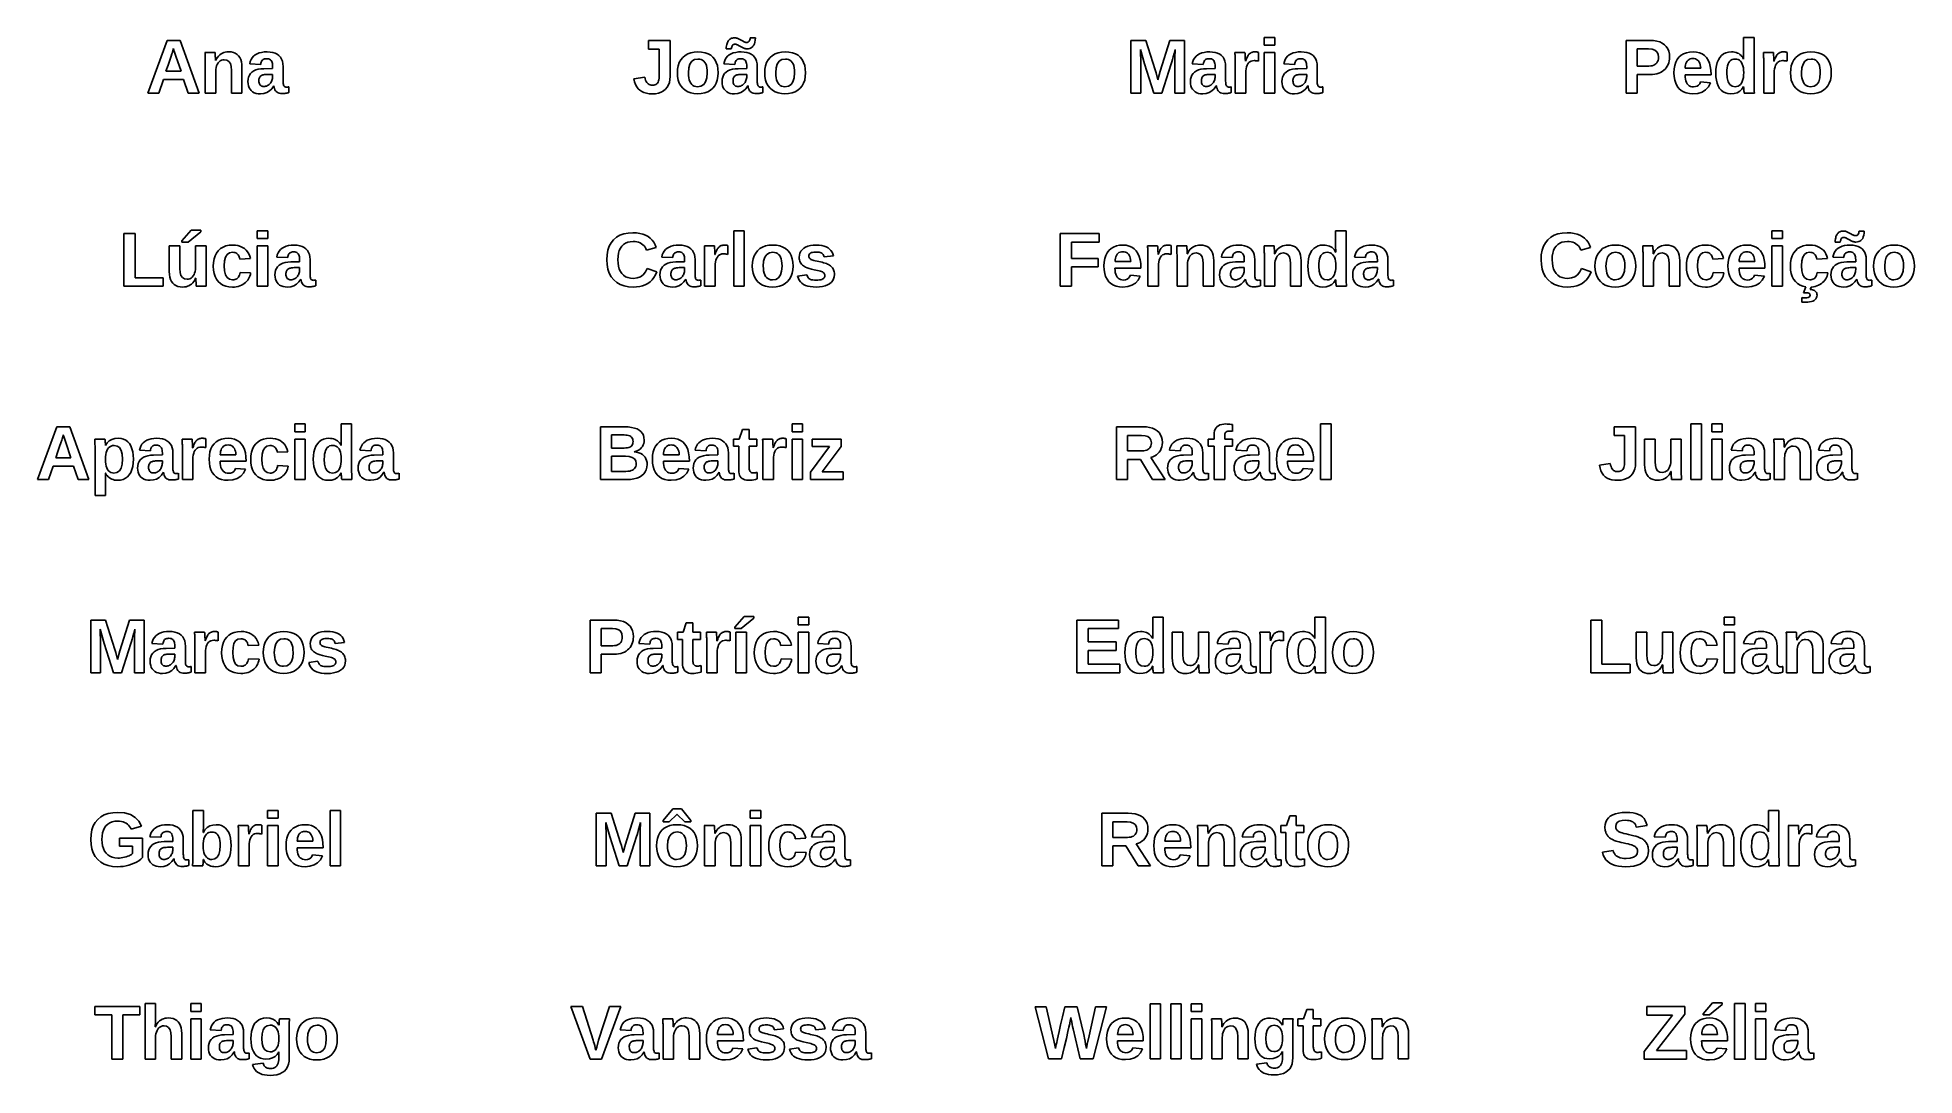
# Model space of a CAD drawing. Header units: metres. Extents: x 18 to 290, y 36 to 187.
import ezdxf

# ---------------------------------------------------------------- set-up
doc = ezdxf.new("R2010")
doc.units = ezdxf.units.M

msp = doc.modelspace()

# ---------------------------------------------------------------- linework, layer by layer
for p, q in [((36.8158, 186.322), (34.0273, 178.678)), ((38.7037, 186.322), (36.8158, 186.322)), ((37.7272, 185.025), (37.7597, 185.145)), ((37.7597, 185.145), (37.8737, 184.77)), ((41.4813, 178.678), (38.7037, 186.322)), ((109.757, 186.322), (106.638, 186.322)), ((106.638, 186.322), (106.638, 185.069)), ((106.638, 185.069), (108.162, 185.069)), ((108.162, 185.069), (108.162, 181.06)), ((109.757, 181.098), (109.757, 186.322)), ((117.9, 185.329), (117.879, 185.096)), ((117.879, 185.096), (118.622, 185.096)), ((117.928, 185.537), (117.9, 185.329)), ((117.963, 185.721), (117.928, 185.537)), ((118.006, 185.88), (117.963, 185.721)), ((118.055, 186.015), (118.006, 185.88)), ((118.113, 186.133), (118.055, 186.015)), ((118.18, 186.241), (118.113, 186.133)), ((118.257, 186.338), (118.18, 186.241)), ((118.342, 186.426), (118.257, 186.338)), ((118.438, 186.504), (118.342, 186.426)), ((118.544, 186.569), (118.438, 186.504)), ((118.663, 186.62), (118.544, 186.569)), ((118.622, 185.096), (118.654, 185.251)), ((118.654, 185.251), (118.689, 185.383)), ((118.796, 186.656), (118.663, 186.62)), ((118.689, 185.383), (118.728, 185.492)), ((118.728, 185.492), (118.77, 185.577)), ((118.77, 185.577), (118.815, 185.638)), ((118.941, 186.678), (118.796, 186.656)), ((118.815, 185.638), (118.866, 185.683)), ((118.866, 185.683), (118.925, 185.718)), ((118.925, 185.718), (118.993, 185.743)), ((119.099, 186.685), (118.941, 186.678)), ((118.993, 185.743), (119.069, 185.758)), ((119.069, 185.758), (119.154, 185.763)), ((119.197, 186.681), (119.099, 186.685)), ((119.154, 185.763), (119.22, 185.759)), ((119.295, 186.669), (119.197, 186.681)), ((119.22, 185.759), (119.29, 185.747)), ((119.29, 185.747), (119.364, 185.726)), ((119.392, 186.648), (119.295, 186.669)), ((119.364, 185.726), (119.44, 185.697)), ((119.49, 186.619), (119.392, 186.648)), ((119.44, 185.697), (119.52, 185.66)), ((119.588, 186.582), (119.49, 186.619)), ((119.52, 185.66), (119.602, 185.618)), ((119.685, 186.54), (119.588, 186.582)), ((119.602, 185.618), (119.687, 185.574)), ((119.78, 186.496), (119.685, 186.54)), ((119.687, 185.574), (119.773, 185.527)), ((119.773, 185.527), (119.861, 185.479)), ((119.875, 186.45), (119.78, 186.496)), ((119.861, 185.479), (119.951, 185.429)), ((119.968, 186.402), (119.875, 186.45)), ((119.951, 185.429), (120.043, 185.379)), ((120.06, 186.352), (119.968, 186.402)), ((120.043, 185.379), (120.136, 185.331)), ((120.15, 186.302), (120.06, 186.352)), ((120.136, 185.331), (120.229, 185.285)), ((120.237, 186.254), (120.15, 186.302)), ((120.229, 185.285), (120.324, 185.241)), ((120.322, 186.207), (120.237, 186.254)), ((120.405, 186.163), (120.322, 186.207)), ((120.324, 185.241), (120.42, 185.199)), ((120.486, 186.121), (120.405, 186.163)), ((120.42, 185.199), (120.517, 185.162)), ((120.563, 186.084), (120.486, 186.121)), ((120.517, 185.162), (120.613, 185.133)), ((120.637, 186.055), (120.563, 186.084)), ((120.613, 185.133), (120.709, 185.112)), ((120.709, 186.034), (120.637, 186.055)), ((120.776, 186.022), (120.709, 186.034)), ((120.709, 185.112), (120.805, 185.1)), ((120.841, 186.018), (120.776, 186.022)), ((120.805, 185.1), (120.901, 185.096)), ((120.924, 186.023), (120.841, 186.018)), ((120.901, 185.096), (121.114, 185.111)), ((120.999, 186.039), (120.924, 186.023)), ((121.067, 186.066), (120.999, 186.039)), ((121.127, 186.103), (121.067, 186.066)), ((121.114, 185.111), (121.307, 185.155)), ((121.18, 186.151), (121.127, 186.103)), ((121.227, 186.215), (121.18, 186.151)), ((121.27, 186.3), (121.227, 186.215)), ((121.31, 186.407), (121.27, 186.3)), ((121.307, 185.155), (121.48, 185.229)), ((121.346, 186.535), (121.31, 186.407)), ((121.378, 186.685), (121.346, 186.535)), ((122.11, 186.685), (121.378, 186.685)), ((121.48, 185.229), (121.633, 185.332)), ((121.633, 185.332), (121.766, 185.465)), ((121.766, 185.465), (121.878, 185.632)), ((121.878, 185.632), (121.968, 185.837)), ((121.968, 185.837), (122.037, 186.081)), ((122.037, 186.081), (122.084, 186.364)), ((122.084, 186.364), (122.11, 186.685)), ((178.713, 186.322), (176.571, 186.322)), ((176.571, 186.322), (176.571, 178.678)), ((180.081, 182.047), (178.713, 186.322)), ((182.207, 186.322), (180.802, 181.835)), ((184.339, 186.322), (182.207, 186.322)), ((184.339, 178.678), (184.339, 186.322)), ((197.424, 186.729), (195.899, 186.729)), ((195.899, 186.729), (195.899, 185.606)), ((195.899, 185.606), (197.424, 185.606)), ((197.424, 185.606), (197.424, 186.729)), ((251.802, 186.322), (248.368, 186.322)), ((248.368, 186.322), (248.368, 178.678)), ((249.968, 182.6), (249.968, 185.08)), ((249.968, 185.08), (251.623, 185.08)), ((251.623, 185.08), (252.135, 185.031)), ((252.326, 186.297), (251.802, 186.322)), ((252.799, 186.221), (252.326, 186.297)), ((253.221, 186.094), (252.799, 186.221)), ((253.593, 185.917), (253.221, 186.094)), ((253.915, 185.69), (253.593, 185.917)), ((254.182, 185.416), (253.915, 185.69)), ((254.389, 185.1), (254.182, 185.416)), ((254.537, 184.743), (254.389, 185.1)), ((266.907, 186.729), (265.383, 186.729)), ((265.383, 186.729), (265.383, 184.586)), ((266.907, 179.958), (266.907, 186.729)), ((36.6639, 181.835), (36.9755, 182.744)), ((36.9755, 182.744), (37.2246, 183.472)), ((37.2246, 183.472), (37.4113, 184.021)), ((37.4113, 184.021), (37.5354, 184.391)), ((37.5354, 184.391), (37.597, 184.58)), ((37.597, 184.58), (37.6265, 184.678)), ((37.6265, 184.678), (37.6543, 184.771)), ((37.6543, 184.771), (37.6803, 184.86)), ((37.6803, 184.86), (37.7046, 184.945)), ((37.7046, 184.945), (37.7272, 185.025)), ((37.8737, 184.77), (38.1069, 184.032)), ((38.1069, 184.032), (38.861, 181.835)), ((43.7729, 184.548), (42.3191, 184.548)), ((42.3191, 184.548), (42.3255, 184.45)), ((42.3255, 184.45), (42.3316, 184.347)), ((42.3316, 184.347), (42.3376, 184.239)), ((42.3376, 184.239), (42.3433, 184.126)), ((42.3433, 184.126), (42.3488, 184.008)), ((42.3488, 184.008), (42.3537, 183.881)), ((42.3537, 183.881), (42.3575, 183.74)), ((42.3575, 183.74), (42.3603, 183.585)), ((42.3603, 183.585), (42.3619, 183.417)), ((42.3619, 183.417), (42.3624, 183.235)), ((42.3624, 183.235), (42.3624, 178.678)), ((43.7799, 184.493), (43.7729, 184.548)), ((43.7877, 184.41), (43.7799, 184.493)), ((43.7964, 184.3), (43.7877, 184.41)), ((43.806, 184.162), (43.7964, 184.3)), ((43.8164, 183.997), (43.806, 184.162)), ((43.8261, 183.829), (43.8164, 183.997)), ((43.8337, 183.684), (43.8261, 183.829)), ((43.8391, 183.561), (43.8337, 183.684)), ((43.8424, 183.46), (43.8391, 183.561)), ((43.8435, 183.381), (43.8424, 183.46)), ((43.8652, 183.381), (43.8435, 183.381)), ((43.9952, 183.636), (43.8652, 183.381)), ((43.9005, 182.111), (43.9412, 182.376)), ((43.9412, 182.376), (44.009, 182.62)), ((44.1377, 183.861), (43.9952, 183.636)), ((44.009, 182.62), (44.1039, 182.842)), ((44.1039, 182.842), (44.226, 183.042)), ((44.2929, 184.056), (44.1377, 183.861)), ((44.226, 183.042), (44.3701, 183.213)), ((44.4606, 184.222), (44.2929, 184.056)), ((44.3701, 183.213), (44.5315, 183.346)), ((44.6409, 184.358), (44.4606, 184.222)), ((44.5315, 183.346), (44.71, 183.441)), ((44.8347, 184.467), (44.6409, 184.358)), ((44.71, 183.441), (44.9056, 183.498)), ((45.0428, 184.552), (44.8347, 184.467)), ((44.9056, 183.498), (45.1183, 183.517)), ((45.2652, 184.613), (45.0428, 184.552)), ((45.1183, 183.517), (45.4953, 183.455)), ((45.502, 184.65), (45.2652, 184.613)), ((45.4953, 183.455), (45.7885, 183.27)), ((45.7531, 184.662), (45.502, 184.65)), ((46.109, 184.639), (45.7531, 184.662)), ((45.7885, 183.27), (45.9979, 182.96)), ((45.9979, 182.96), (46.1235, 182.528)), ((46.4301, 184.57), (46.109, 184.639)), ((46.1235, 182.528), (46.1654, 181.971)), ((46.7166, 184.455), (46.4301, 184.57)), ((46.9682, 184.294), (46.7166, 184.455)), ((47.1852, 184.087), (46.9682, 184.294)), ((47.3649, 183.835), (47.1852, 184.087)), ((47.5047, 183.542), (47.3649, 183.835)), ((47.6045, 183.205), (47.5047, 183.542)), ((47.6644, 182.826), (47.6045, 183.205)), ((47.6844, 182.405), (47.6644, 182.826)), ((47.6844, 178.678), (47.6844, 182.405)), ((48.8843, 183.241), (48.8061, 182.915)), ((48.8061, 182.915), (50.3956, 182.839)), ((49.0018, 183.534), (48.8843, 183.241)), ((49.1586, 183.794), (49.0018, 183.534)), ((49.3546, 184.021), (49.1586, 183.794)), ((49.5899, 184.214), (49.3546, 184.021)), ((49.8634, 184.373), (49.5899, 184.214)), ((50.1741, 184.497), (49.8634, 184.373)), ((50.5218, 184.586), (50.1741, 184.497)), ((50.3956, 182.839), (50.4211, 183.007)), ((50.4211, 183.007), (50.4585, 183.154)), ((50.4585, 183.154), (50.5079, 183.282)), ((50.5079, 183.282), (50.5692, 183.389)), ((50.9067, 184.639), (50.5218, 184.586)), ((50.5692, 183.389), (50.6424, 183.476)), ((50.6424, 183.476), (50.7306, 183.546)), ((50.7306, 183.546), (50.8368, 183.6)), ((50.8368, 183.6), (50.9611, 183.638)), ((51.3286, 184.656), (50.9067, 184.639)), ((50.9611, 183.638), (51.1033, 183.661)), ((51.1033, 183.661), (51.2636, 183.669)), ((51.2636, 183.669), (51.4357, 183.658)), ((51.7531, 184.634), (51.3286, 184.656)), ((51.4357, 183.658), (51.5874, 183.624)), ((51.5874, 183.624), (51.7186, 183.568)), ((51.7186, 183.568), (51.8295, 183.49)), ((52.1368, 184.569), (51.7531, 184.634)), ((51.8295, 183.49), (51.92, 183.39)), ((51.92, 183.39), (51.9923, 183.266)), ((51.9923, 183.266), (52.0485, 183.119)), ((52.0485, 183.119), (52.0886, 182.948)), ((52.0886, 182.948), (52.1127, 182.753)), ((52.1127, 182.753), (52.1207, 182.535)), ((52.1207, 182.535), (52.1207, 182.237)), ((52.4796, 184.459), (52.1368, 184.569)), ((52.7817, 184.306), (52.4796, 184.459)), ((53.043, 184.108), (52.7817, 184.306)), ((53.2597, 183.871), (53.043, 184.108)), ((53.4283, 183.596), (53.2597, 183.871)), ((53.5488, 183.285), (53.4283, 183.596)), ((53.621, 182.937), (53.5488, 183.285)), ((53.6451, 182.551), (53.621, 182.937)), ((53.6451, 180.414), (53.6451, 182.551)), ((110.931, 182.654), (110.837, 182.16)), ((111.087, 183.1), (110.931, 182.654)), ((111.306, 183.497), (111.087, 183.1)), ((111.587, 183.845), (111.306, 183.497)), ((111.925, 184.137), (111.587, 183.845)), ((112.312, 184.364), (111.925, 184.137)), ((112.749, 184.527), (112.312, 184.364)), ((112.406, 181.618), (112.462, 182.335)), ((112.462, 182.335), (112.629, 182.893)), ((112.629, 182.893), (112.906, 183.291)), ((113.236, 184.624), (112.749, 184.527)), ((112.906, 183.291), (113.295, 183.53)), ((113.773, 184.656), (113.236, 184.624)), ((113.295, 183.53), (113.795, 183.609)), ((114.321, 184.625), (113.773, 184.656)), ((113.795, 183.609), (114.043, 183.59)), ((114.043, 183.59), (114.266, 183.534)), ((114.266, 183.534), (114.465, 183.439)), ((114.815, 184.531), (114.321, 184.625)), ((114.465, 183.439), (114.639, 183.307)), ((114.639, 183.307), (114.788, 183.137)), ((114.788, 183.137), (114.911, 182.926)), ((115.253, 184.374), (114.815, 184.531)), ((114.911, 182.926), (115.007, 182.668)), ((115.007, 182.668), (115.075, 182.364)), ((115.075, 182.364), (115.116, 182.014)), ((115.638, 184.155), (115.253, 184.374)), ((115.968, 183.872), (115.638, 184.155)), ((116.24, 183.531), (115.968, 183.872)), ((116.452, 183.135), (116.24, 183.531)), ((116.604, 182.685), (116.452, 183.135)), ((116.694, 182.179), (116.604, 182.685)), ((117.626, 183.241), (117.548, 182.915)), ((117.548, 182.915), (119.137, 182.839)), ((117.744, 183.534), (117.626, 183.241)), ((117.9, 183.794), (117.744, 183.534)), ((118.096, 184.021), (117.9, 183.794)), ((118.332, 184.214), (118.096, 184.021)), ((118.605, 184.373), (118.332, 184.214)), ((118.916, 184.497), (118.605, 184.373)), ((119.264, 184.586), (118.916, 184.497)), ((119.137, 182.839), (119.163, 183.007)), ((119.163, 183.007), (119.2, 183.154)), ((119.2, 183.154), (119.25, 183.282)), ((119.25, 183.282), (119.311, 183.389)), ((119.649, 184.639), (119.264, 184.586)), ((119.311, 183.389), (119.384, 183.476)), ((119.384, 183.476), (119.472, 183.546)), ((119.472, 183.546), (119.579, 183.6)), ((119.579, 183.6), (119.703, 183.638)), ((120.07, 184.656), (119.649, 184.639)), ((119.703, 183.638), (119.845, 183.661)), ((119.845, 183.661), (120.005, 183.669)), ((120.005, 183.669), (120.178, 183.658)), ((120.495, 184.634), (120.07, 184.656)), ((120.178, 183.658), (120.329, 183.624)), ((120.329, 183.624), (120.46, 183.568)), ((120.46, 183.568), (120.571, 183.49)), ((120.879, 184.569), (120.495, 184.634)), ((120.571, 183.49), (120.662, 183.39)), ((120.662, 183.39), (120.734, 183.266)), ((120.734, 183.266), (120.79, 183.119)), ((120.79, 183.119), (120.83, 182.948)), ((120.83, 182.948), (120.855, 182.753)), ((120.855, 182.753), (120.863, 182.535)), ((120.863, 182.535), (120.863, 182.237)), ((121.221, 184.459), (120.879, 184.569)), ((121.524, 184.306), (121.221, 184.459)), ((121.785, 184.108), (121.524, 184.306)), ((122.002, 183.871), (121.785, 184.108)), ((122.17, 183.596), (122.002, 183.871)), ((122.291, 183.285), (122.17, 183.596)), ((122.363, 182.937), (122.291, 183.285)), ((122.387, 182.551), (122.363, 182.937)), ((122.387, 180.414), (122.387, 182.551)), ((123.594, 182.654), (123.5, 182.16)), ((123.75, 183.1), (123.594, 182.654)), ((123.969, 183.497), (123.75, 183.1)), ((124.25, 183.845), (123.969, 183.497)), ((124.587, 184.137), (124.25, 183.845)), ((124.975, 184.364), (124.587, 184.137)), ((125.412, 184.527), (124.975, 184.364)), ((125.069, 181.618), (125.125, 182.335)), ((125.125, 182.335), (125.291, 182.893)), ((125.291, 182.893), (125.569, 183.291)), ((125.899, 184.624), (125.412, 184.527)), ((125.569, 183.291), (125.958, 183.53)), ((126.436, 184.656), (125.899, 184.624)), ((125.958, 183.53), (126.458, 183.609)), ((126.984, 184.625), (126.436, 184.656)), ((126.458, 183.609), (126.706, 183.59)), ((126.706, 183.59), (126.929, 183.534)), ((126.929, 183.534), (127.128, 183.439)), ((127.477, 184.531), (126.984, 184.625)), ((127.128, 183.439), (127.301, 183.307)), ((127.301, 183.307), (127.451, 183.137)), ((127.451, 183.137), (127.574, 182.926)), ((127.916, 184.374), (127.477, 184.531)), ((127.574, 182.926), (127.669, 182.668)), ((127.669, 182.668), (127.738, 182.364)), ((127.738, 182.364), (127.779, 182.014)), ((128.301, 184.155), (127.916, 184.374)), ((128.63, 183.872), (128.301, 184.155)), ((128.903, 183.531), (128.63, 183.872)), ((129.115, 183.135), (128.903, 183.531)), ((129.266, 182.685), (129.115, 183.135)), ((129.357, 182.179), (129.266, 182.685)), ((177.95, 184.507), (177.927, 184.976)), ((177.927, 184.976), (178.507, 182.942)), ((177.968, 184.106), (177.95, 184.507)), ((177.981, 183.773), (177.968, 184.106)), ((177.989, 183.508), (177.981, 183.773)), ((177.992, 183.311), (177.989, 183.508)), ((177.992, 178.678), (177.992, 183.311)), ((178.507, 182.942), (179.885, 178.678)), ((181.024, 178.678), (182.402, 182.942)), ((182.402, 182.942), (182.484, 183.207)), ((182.484, 183.207), (182.582, 183.544)), ((182.582, 183.544), (182.696, 183.95)), ((182.696, 183.95), (182.826, 184.428)), ((182.826, 184.428), (182.972, 184.976)), ((182.919, 183.5), (182.918, 183.437)), ((182.918, 183.437), (182.918, 183.374)), ((182.918, 183.374), (182.918, 183.311)), ((182.918, 183.311), (182.918, 178.678)), ((182.92, 183.563), (182.919, 183.5)), ((182.921, 183.626), (182.92, 183.563)), ((182.923, 183.73), (182.921, 183.626)), ((182.93, 183.917), (182.923, 183.73)), ((182.94, 184.187), (182.93, 183.917)), ((182.954, 184.54), (182.94, 184.187)), ((182.972, 184.976), (182.954, 184.54)), ((185.536, 183.241), (185.457, 182.915)), ((185.457, 182.915), (187.047, 182.839)), ((185.653, 183.534), (185.536, 183.241)), ((185.81, 183.794), (185.653, 183.534)), ((186.006, 184.021), (185.81, 183.794)), ((186.241, 184.214), (186.006, 184.021)), ((186.515, 184.373), (186.241, 184.214)), ((186.825, 184.497), (186.515, 184.373)), ((187.173, 184.586), (186.825, 184.497)), ((187.047, 182.839), (187.072, 183.007)), ((187.072, 183.007), (187.11, 183.154)), ((187.11, 183.154), (187.159, 183.282)), ((187.159, 183.282), (187.221, 183.389)), ((187.558, 184.639), (187.173, 184.586)), ((187.221, 183.389), (187.294, 183.476)), ((187.294, 183.476), (187.382, 183.546)), ((187.382, 183.546), (187.488, 183.6)), ((187.488, 183.6), (187.612, 183.638)), ((187.98, 184.656), (187.558, 184.639)), ((187.612, 183.638), (187.755, 183.661)), ((187.755, 183.661), (187.915, 183.669)), ((187.915, 183.669), (188.087, 183.658)), ((188.404, 184.634), (187.98, 184.656)), ((188.087, 183.658), (188.239, 183.624)), ((188.239, 183.624), (188.37, 183.568)), ((188.37, 183.568), (188.481, 183.49)), ((188.788, 184.569), (188.404, 184.634)), ((188.481, 183.49), (188.571, 183.39)), ((188.571, 183.39), (188.644, 183.266)), ((188.644, 183.266), (188.7, 183.119)), ((188.7, 183.119), (188.74, 182.948)), ((188.74, 182.948), (188.764, 182.753)), ((188.764, 182.753), (188.772, 182.535)), ((188.772, 182.535), (188.772, 182.237)), ((189.131, 184.459), (188.788, 184.569)), ((189.433, 184.306), (189.131, 184.459)), ((189.694, 184.108), (189.433, 184.306)), ((189.911, 183.871), (189.694, 184.108)), ((190.08, 183.596), (189.911, 183.871)), ((190.2, 183.285), (190.08, 183.596)), ((190.272, 182.937), (190.2, 183.285)), ((190.296, 182.551), (190.272, 182.937)), ((190.296, 180.414), (190.296, 182.551)), ((193.087, 184.548), (191.633, 184.548)), ((191.633, 184.548), (191.639, 184.445)), ((191.639, 184.445), (191.646, 184.336)), ((191.646, 184.336), (191.652, 184.222)), ((191.652, 184.222), (191.657, 184.102)), ((191.657, 184.102), (191.663, 183.976)), ((191.663, 183.976), (191.668, 183.84)), ((191.668, 183.84), (191.672, 183.692)), ((191.672, 183.692), (191.674, 183.531)), ((191.674, 183.531), (191.676, 183.357)), ((191.676, 183.357), (191.676, 183.17)), ((191.676, 183.17), (191.676, 178.678)), ((193.094, 184.493), (193.087, 184.548)), ((193.102, 184.406), (193.094, 184.493)), ((193.11, 184.287), (193.102, 184.406)), ((193.12, 184.136), (193.11, 184.287)), ((193.13, 183.954), (193.12, 184.136)), ((193.14, 183.769), (193.13, 183.954)), ((193.148, 183.61), (193.14, 183.769)), ((193.153, 183.478), (193.148, 183.61)), ((193.156, 183.373), (193.153, 183.478)), ((193.158, 183.295), (193.156, 183.373)), ((193.179, 183.295), (193.158, 183.295)), ((193.266, 183.527), (193.179, 183.295)), ((193.252, 182.212), (193.315, 182.486)), ((193.349, 183.731), (193.266, 183.527)), ((193.315, 182.486), (193.404, 182.723)), ((193.429, 183.905), (193.349, 183.731)), ((193.404, 182.723), (193.518, 182.926)), ((193.504, 184.05), (193.429, 183.905)), ((193.575, 184.165), (193.504, 184.05)), ((193.518, 182.926), (193.655, 183.092)), ((193.647, 184.261), (193.575, 184.165)), ((193.725, 184.346), (193.647, 184.261)), ((193.655, 183.092), (193.813, 183.221)), ((193.807, 184.421), (193.725, 184.346)), ((193.895, 184.486), (193.807, 184.421)), ((193.813, 183.221), (193.99, 183.313)), ((193.988, 184.54), (193.895, 184.486)), ((194.088, 184.584), (193.988, 184.54)), ((193.99, 183.313), (194.188, 183.368)), ((194.198, 184.618), (194.088, 184.584)), ((194.188, 183.368), (194.405, 183.387)), ((194.317, 184.642), (194.198, 184.618)), ((194.446, 184.657), (194.317, 184.642)), ((194.405, 183.387), (194.522, 183.384)), ((194.584, 184.662), (194.446, 184.657)), ((194.522, 183.384), (194.645, 183.374)), ((194.697, 184.658), (194.584, 184.662)), ((194.645, 183.374), (194.775, 183.358)), ((194.8, 184.649), (194.697, 184.658)), ((194.775, 183.358), (194.912, 183.335)), ((194.895, 184.632), (194.8, 184.649)), ((194.98, 184.61), (194.895, 184.632)), ((194.912, 183.335), (195.056, 183.306)), ((195.056, 184.58), (194.98, 184.61)), ((195.056, 183.306), (195.056, 184.58)), ((197.424, 184.548), (195.899, 184.548)), ((195.899, 184.548), (195.899, 178.678)), ((197.424, 178.678), (197.424, 184.548)), ((198.808, 183.241), (198.729, 182.915)), ((198.729, 182.915), (200.319, 182.839)), ((198.925, 183.534), (198.808, 183.241)), ((199.082, 183.794), (198.925, 183.534)), ((199.278, 184.021), (199.082, 183.794)), ((199.513, 184.214), (199.278, 184.021)), ((199.787, 184.373), (199.513, 184.214)), ((200.097, 184.497), (199.787, 184.373)), ((200.445, 184.586), (200.097, 184.497)), ((200.319, 182.839), (200.344, 183.007)), ((200.344, 183.007), (200.382, 183.154)), ((200.382, 183.154), (200.431, 183.282)), ((200.431, 183.282), (200.492, 183.389)), ((200.83, 184.639), (200.445, 184.586)), ((200.492, 183.389), (200.566, 183.476)), ((200.566, 183.476), (200.654, 183.546)), ((200.654, 183.546), (200.76, 183.6)), ((200.76, 183.6), (200.884, 183.638)), ((201.252, 184.656), (200.83, 184.639)), ((200.884, 183.638), (201.027, 183.661)), ((201.027, 183.661), (201.187, 183.669)), ((201.187, 183.669), (201.359, 183.658)), ((201.676, 184.634), (201.252, 184.656)), ((201.359, 183.658), (201.511, 183.624)), ((201.511, 183.624), (201.642, 183.568)), ((201.642, 183.568), (201.753, 183.49)), ((202.06, 184.569), (201.676, 184.634)), ((201.753, 183.49), (201.843, 183.39)), ((201.843, 183.39), (201.916, 183.266)), ((201.916, 183.266), (201.972, 183.119)), ((201.972, 183.119), (202.012, 182.948)), ((202.012, 182.948), (202.036, 182.753)), ((202.036, 182.753), (202.044, 182.535)), ((202.044, 182.535), (202.044, 182.237)), ((202.403, 184.459), (202.06, 184.569)), ((202.705, 184.306), (202.403, 184.459)), ((202.966, 184.108), (202.705, 184.306)), ((203.183, 183.871), (202.966, 184.108)), ((203.352, 183.596), (203.183, 183.871)), ((203.472, 183.285), (203.352, 183.596)), ((203.544, 182.937), (203.472, 183.285)), ((203.568, 182.551), (203.544, 182.937)), ((203.568, 180.414), (203.568, 182.551)), ((251.666, 182.6), (249.968, 182.6)), ((251.919, 182.613), (251.666, 182.6)), ((252.147, 182.653), (251.919, 182.613)), ((252.135, 185.031), (252.533, 184.887)), ((252.351, 182.718), (252.147, 182.653)), ((252.531, 182.81), (252.351, 182.718)), ((252.686, 182.928), (252.531, 182.81)), ((252.533, 184.887), (252.817, 184.646)), ((252.815, 183.071), (252.686, 182.928)), ((252.915, 183.237), (252.815, 183.071)), ((252.817, 184.646), (252.987, 184.309)), ((252.987, 183.427), (252.915, 183.237)), ((252.987, 184.309), (253.044, 183.875)), ((253.03, 183.639), (252.987, 183.427)), ((253.044, 183.875), (253.03, 183.639)), ((254.004, 182.162), (254.173, 182.362)), ((254.173, 182.362), (254.319, 182.584)), ((254.319, 182.584), (254.44, 182.822)), ((254.44, 182.822), (254.534, 183.074)), ((254.534, 183.074), (254.602, 183.337)), ((254.626, 184.344), (254.537, 184.743)), ((254.602, 183.337), (254.642, 183.613)), ((254.655, 183.902), (254.626, 184.344)), ((254.642, 183.613), (254.655, 183.902)), ((255.411, 182.696), (255.325, 182.195)), ((255.556, 183.143), (255.411, 182.696)), ((255.758, 183.536), (255.556, 183.143)), ((256.018, 183.875), (255.758, 183.536)), ((256.33, 184.156), (256.018, 183.875)), ((256.691, 184.375), (256.33, 184.156)), ((257.1, 184.531), (256.691, 184.375)), ((256.907, 182.275), (256.925, 182.532)), ((256.925, 182.532), (256.964, 182.765)), ((256.964, 182.765), (257.025, 182.975)), ((257.025, 182.975), (257.109, 183.16)), ((257.557, 184.625), (257.1, 184.531)), ((257.109, 183.16), (257.214, 183.322)), ((257.214, 183.322), (257.34, 183.457)), ((257.34, 183.457), (257.485, 183.561)), ((257.485, 183.561), (257.651, 183.636)), ((258.063, 184.656), (257.557, 184.625)), ((257.651, 183.636), (257.836, 183.681)), ((257.836, 183.681), (258.041, 183.696)), ((258.041, 183.696), (258.235, 183.682)), ((258.544, 184.623), (258.063, 184.656)), ((258.235, 183.682), (258.412, 183.639)), ((258.412, 183.639), (258.572, 183.568)), ((258.979, 184.522), (258.544, 184.623)), ((258.572, 183.568), (258.716, 183.469)), ((258.716, 183.469), (258.844, 183.341)), ((258.844, 183.341), (258.953, 183.184)), ((258.953, 183.184), (259.042, 183)), ((259.365, 184.355), (258.979, 184.522)), ((259.042, 183), (259.11, 182.786)), ((259.11, 182.786), (259.158, 182.545)), ((259.158, 182.545), (259.186, 182.275)), ((259.703, 184.12), (259.365, 184.355)), ((259.994, 183.818), (259.703, 184.12)), ((260.234, 183.452), (259.994, 183.818)), ((260.421, 183.023), (260.234, 183.452)), ((260.555, 182.532), (260.421, 183.023)), ((260.635, 181.979), (260.555, 182.532)), ((261.446, 182.669), (261.376, 182.165)), ((261.564, 183.119), (261.446, 182.669)), ((261.729, 183.517), (261.564, 183.119)), ((261.941, 183.862), (261.729, 183.517)), ((262.196, 184.148), (261.941, 183.862)), ((262.49, 184.37), (262.196, 184.148)), ((262.824, 184.529), (262.49, 184.37)), ((263.197, 184.625), (262.824, 184.529)), ((262.954, 181.995), (262.99, 182.34)), ((262.99, 182.34), (263.049, 182.643)), ((263.049, 182.643), (263.133, 182.904)), ((263.133, 182.904), (263.24, 183.124)), ((263.609, 184.656), (263.197, 184.625)), ((263.24, 183.124), (263.372, 183.302)), ((263.372, 183.302), (263.529, 183.441)), ((263.529, 183.441), (263.712, 183.541)), ((263.852, 184.646), (263.609, 184.656)), ((263.712, 183.541), (263.919, 183.6)), ((264.081, 184.615), (263.852, 184.646)), ((263.919, 183.6), (264.152, 183.62)), ((264.296, 184.563), (264.081, 184.615)), ((264.152, 183.62), (264.387, 183.6)), ((264.498, 184.49), (264.296, 184.563)), ((264.387, 183.6), (264.598, 183.538)), ((264.686, 184.396), (264.498, 184.49)), ((264.598, 183.538), (264.785, 183.436)), ((264.859, 184.282), (264.686, 184.396)), ((264.785, 183.436), (264.948, 183.292)), ((265.015, 184.147), (264.859, 184.282)), ((264.948, 183.292), (265.087, 183.108)), ((265.154, 183.992), (265.015, 184.147)), ((265.087, 183.108), (265.202, 182.885)), ((265.277, 183.816), (265.154, 183.992)), ((265.202, 182.885), (265.29, 182.628)), ((265.383, 183.62), (265.277, 183.816)), ((265.29, 182.628), (265.354, 182.335)), ((265.354, 182.335), (265.392, 182.008)), ((265.383, 184.586), (265.394, 183.62)), ((265.394, 183.62), (265.383, 183.62)), ((269.711, 184.548), (268.257, 184.548)), ((268.257, 184.548), (268.263, 184.445)), ((268.263, 184.445), (268.27, 184.336)), ((268.27, 184.336), (268.276, 184.222)), ((268.276, 184.222), (268.281, 184.102)), ((268.281, 184.102), (268.287, 183.976)), ((268.287, 183.976), (268.292, 183.84)), ((268.292, 183.84), (268.296, 183.692)), ((268.296, 183.692), (268.298, 183.531)), ((268.298, 183.531), (268.3, 183.357)), ((268.3, 183.357), (268.3, 183.17)), ((268.3, 183.17), (268.3, 178.678)), ((269.718, 184.493), (269.711, 184.548)), ((269.726, 184.406), (269.718, 184.493)), ((269.734, 184.287), (269.726, 184.406)), ((269.744, 184.136), (269.734, 184.287)), ((269.754, 183.954), (269.744, 184.136)), ((269.764, 183.769), (269.754, 183.954)), ((269.772, 183.61), (269.764, 183.769)), ((269.777, 183.478), (269.772, 183.61)), ((269.78, 183.373), (269.777, 183.478)), ((269.781, 183.295), (269.78, 183.373)), ((269.803, 183.295), (269.781, 183.295)), ((269.89, 183.527), (269.803, 183.295)), ((269.876, 182.212), (269.939, 182.486)), ((269.973, 183.731), (269.89, 183.527)), ((269.939, 182.486), (270.028, 182.723)), ((270.053, 183.905), (269.973, 183.731)), ((270.028, 182.723), (270.142, 182.926)), ((270.128, 184.05), (270.053, 183.905)), ((270.199, 184.165), (270.128, 184.05)), ((270.142, 182.926), (270.279, 183.092)), ((270.271, 184.261), (270.199, 184.165)), ((270.348, 184.346), (270.271, 184.261)), ((270.279, 183.092), (270.436, 183.221)), ((270.431, 184.421), (270.348, 184.346)), ((270.519, 184.486), (270.431, 184.421)), ((270.436, 183.221), (270.614, 183.313)), ((270.611, 184.54), (270.519, 184.486)), ((270.712, 184.584), (270.611, 184.54)), ((270.614, 183.313), (270.811, 183.368)), ((270.822, 184.618), (270.712, 184.584)), ((270.811, 183.368), (271.029, 183.387)), ((270.941, 184.642), (270.822, 184.618)), ((271.07, 184.657), (270.941, 184.642)), ((271.029, 183.387), (271.146, 183.384)), ((271.208, 184.662), (271.07, 184.657)), ((271.146, 183.384), (271.269, 183.374)), ((271.321, 184.658), (271.208, 184.662)), ((271.269, 183.374), (271.399, 183.358)), ((271.424, 184.649), (271.321, 184.658)), ((271.399, 183.358), (271.536, 183.335)), ((271.519, 184.632), (271.424, 184.649)), ((271.604, 184.61), (271.519, 184.632)), ((271.536, 183.335), (271.68, 183.306)), ((271.68, 184.58), (271.604, 184.61)), ((271.68, 183.306), (271.68, 184.58)), ((272.306, 182.654), (272.213, 182.16)), ((272.463, 183.1), (272.306, 182.654)), ((272.681, 183.497), (272.463, 183.1)), ((272.962, 183.845), (272.681, 183.497)), ((273.3, 184.137), (272.962, 183.845)), ((273.687, 184.364), (273.3, 184.137)), ((274.125, 184.527), (273.687, 184.364)), ((273.782, 181.618), (273.837, 182.335)), ((273.837, 182.335), (274.004, 182.893)), ((274.004, 182.893), (274.282, 183.291)), ((274.612, 184.624), (274.125, 184.527)), ((274.282, 183.291), (274.671, 183.53)), ((275.149, 184.656), (274.612, 184.624)), ((274.671, 183.53), (275.171, 183.609)), ((275.697, 184.625), (275.149, 184.656)), ((275.171, 183.609), (275.419, 183.59)), ((275.419, 183.59), (275.642, 183.534)), ((275.642, 183.534), (275.84, 183.439)), ((276.19, 184.531), (275.697, 184.625)), ((275.84, 183.439), (276.014, 183.307)), ((276.014, 183.307), (276.163, 183.137)), ((276.163, 183.137), (276.286, 182.926)), ((276.629, 184.374), (276.19, 184.531)), ((276.286, 182.926), (276.382, 182.668)), ((276.382, 182.668), (276.45, 182.364)), ((276.45, 182.364), (276.491, 182.014)), ((277.013, 184.155), (276.629, 184.374)), ((277.343, 183.872), (277.013, 184.155)), ((277.616, 183.531), (277.343, 183.872)), ((277.827, 183.135), (277.616, 183.531)), ((277.979, 182.685), (277.827, 183.135)), ((278.07, 182.179), (277.979, 182.685)), ((35.6277, 178.678), (36.3059, 180.631)), ((36.3059, 180.631), (39.2191, 180.631)), ((38.861, 181.835), (36.6639, 181.835)), ((39.2191, 180.631), (39.8972, 178.678)), ((43.8869, 181.824), (43.9005, 182.111)), ((43.8869, 178.678), (43.8869, 181.824)), ((46.1654, 181.971), (46.1654, 178.678)), ((48.564, 180.685), (48.5402, 180.338)), ((48.5402, 180.338), (48.5593, 180.017)), ((48.5593, 180.017), (48.6166, 179.726)), ((48.6353, 180.998), (48.564, 180.685)), ((48.6166, 179.726), (48.7121, 179.465)), ((48.7541, 181.275), (48.6353, 180.998)), ((48.9204, 181.518), (48.7541, 181.275)), ((49.1342, 181.727), (48.9204, 181.518)), ((49.3932, 181.899), (49.1342, 181.727)), ((49.695, 182.034), (49.3932, 181.899)), ((50.0395, 182.132), (49.695, 182.034)), ((50.4267, 182.192), (50.0395, 182.132)), ((50.1298, 180.457), (50.1344, 180.582)), ((50.1375, 180.299), (50.1298, 180.457)), ((50.1344, 180.582), (50.1484, 180.697)), ((50.1606, 180.158), (50.1375, 180.299)), ((50.1484, 180.697), (50.1718, 180.801)), ((50.1991, 180.033), (50.1606, 180.158)), ((50.1718, 180.801), (50.2044, 180.895)), ((50.253, 179.926), (50.1991, 180.033)), ((50.2044, 180.895), (50.2464, 180.978)), ((50.2464, 180.978), (50.2973, 181.052)), ((50.3223, 179.836), (50.253, 179.926)), ((50.2973, 181.052), (50.3566, 181.118)), ((50.4045, 179.763), (50.3223, 179.836)), ((50.3566, 181.118), (50.4244, 181.176)), ((50.4968, 179.706), (50.4045, 179.763)), ((50.4244, 181.176), (50.5007, 181.226)), ((50.8567, 182.215), (50.4267, 182.192)), ((50.5993, 179.665), (50.4968, 179.706)), ((50.5007, 181.226), (50.5854, 181.268)), ((50.5854, 181.268), (50.6868, 181.303)), ((50.7121, 179.641), (50.5993, 179.665)), ((50.6868, 181.303), (50.8129, 181.333)), ((50.835, 179.633), (50.7121, 179.641)), ((50.8129, 181.333), (50.9637, 181.356)), ((50.9757, 179.641), (50.835, 179.633)), ((52.1207, 182.237), (50.8567, 182.215)), ((50.9637, 181.356), (51.1392, 181.373)), ((51.1114, 179.664), (50.9757, 179.641)), ((51.2422, 179.703), (51.1114, 179.664)), ((51.1392, 181.373), (51.3395, 181.385)), ((51.368, 179.758), (51.2422, 179.703)), ((51.3395, 181.385), (52.1207, 181.396)), ((51.4887, 179.828), (51.368, 179.758)), ((51.6019, 179.912), (51.4887, 179.828)), ((51.7049, 180.008), (51.6019, 179.912)), ((51.7976, 180.116), (51.7049, 180.008)), ((51.8802, 180.236), (51.7976, 180.116)), ((51.9526, 180.368), (51.8802, 180.236)), ((52.0131, 180.507), (51.9526, 180.368)), ((51.996, 179.309), (52.2781, 179.725)), ((52.0602, 180.65), (52.0131, 180.507)), ((52.0938, 180.796), (52.0602, 180.65)), ((52.114, 180.945), (52.0938, 180.796)), ((52.1207, 181.098), (52.114, 180.945)), ((52.1207, 181.396), (52.1207, 181.098)), ((52.2781, 179.725), (52.3106, 179.725)), ((52.3106, 179.725), (52.3411, 179.516)), ((53.6496, 180.229), (53.6451, 180.414)), ((53.6629, 180.068), (53.6496, 180.229)), ((53.6852, 179.932), (53.6629, 180.068)), ((53.7163, 179.82), (53.6852, 179.932)), ((53.7563, 179.733), (53.7163, 179.82)), ((53.8068, 179.666), (53.7563, 179.733)), ((53.8692, 179.613), (53.8068, 179.666)), ((53.9435, 179.576), (53.8692, 179.613)), ((106.095, 180.984), (104.506, 180.75)), ((104.506, 180.75), (104.607, 180.316)), ((104.607, 180.316), (104.743, 179.932)), ((104.743, 179.932), (104.913, 179.599)), ((104.913, 179.599), (105.117, 179.316)), ((106.141, 180.759), (106.095, 180.984)), ((106.2, 180.56), (106.141, 180.759)), ((106.273, 180.384), (106.2, 180.56)), ((106.359, 180.234), (106.273, 180.384)), ((106.459, 180.107), (106.359, 180.234)), ((106.573, 180.005), (106.459, 180.107)), ((106.703, 179.925), (106.573, 180.005)), ((106.85, 179.868), (106.703, 179.925)), ((107.012, 179.834), (106.85, 179.868)), ((107.191, 179.823), (107.012, 179.834)), ((107.373, 179.835), (107.191, 179.823)), ((107.536, 179.874), (107.373, 179.835)), ((107.681, 179.938), (107.536, 179.874)), ((107.807, 180.027), (107.681, 179.938)), ((107.915, 180.143), (107.807, 180.027)), ((108.004, 180.282), (107.915, 180.143)), ((108.073, 180.443), (108.004, 180.282)), ((108.122, 180.626), (108.073, 180.443)), ((108.152, 180.832), (108.122, 180.626)), ((108.162, 181.06), (108.152, 180.832)), ((109.323, 179.525), (109.513, 179.855)), ((109.513, 179.855), (109.648, 180.227)), ((109.648, 180.227), (109.73, 180.641)), ((109.73, 180.641), (109.757, 181.098)), ((110.837, 182.16), (110.806, 181.618)), ((110.806, 181.618), (110.837, 181.074)), ((110.837, 181.074), (110.931, 180.578)), ((110.931, 180.578), (111.087, 180.131)), ((111.087, 180.131), (111.306, 179.733)), ((111.306, 179.733), (111.587, 179.383)), ((112.42, 181.244), (112.406, 181.618)), ((112.461, 180.908), (112.42, 181.244)), ((112.528, 180.609), (112.461, 180.908)), ((112.623, 180.348), (112.528, 180.609)), ((112.745, 180.124), (112.623, 180.348)), ((112.893, 179.939), (112.745, 180.124)), ((113.065, 179.796), (112.893, 179.939)), ((113.261, 179.693), (113.065, 179.796)), ((113.481, 179.632), (113.261, 179.693)), ((113.725, 179.611), (113.481, 179.632)), ((114.23, 179.691), (113.725, 179.611)), ((114.624, 179.932), (114.23, 179.691)), ((114.905, 180.334), (114.624, 179.932)), ((115.074, 180.896), (114.905, 180.334)), ((115.13, 181.618), (115.074, 180.896)), ((115.116, 182.014), (115.13, 181.618)), ((115.933, 179.381), (116.218, 179.73)), ((116.218, 179.73), (116.439, 180.128)), ((116.439, 180.128), (116.598, 180.575)), ((116.598, 180.575), (116.693, 181.072)), ((116.693, 181.072), (116.725, 181.618)), ((116.725, 181.618), (116.694, 182.179)), ((117.306, 180.685), (117.282, 180.338)), ((117.282, 180.338), (117.301, 180.017)), ((117.301, 180.017), (117.358, 179.726)), ((117.377, 180.998), (117.306, 180.685)), ((117.358, 179.726), (117.454, 179.465)), ((117.496, 181.275), (117.377, 180.998)), ((117.662, 181.518), (117.496, 181.275)), ((117.876, 181.727), (117.662, 181.518)), ((118.135, 181.899), (117.876, 181.727)), ((118.437, 182.034), (118.135, 181.899)), ((118.781, 182.132), (118.437, 182.034)), ((119.169, 182.192), (118.781, 182.132)), ((118.872, 180.457), (118.876, 180.582)), ((118.879, 180.299), (118.872, 180.457)), ((118.876, 180.582), (118.89, 180.697)), ((118.902, 180.158), (118.879, 180.299)), ((118.89, 180.697), (118.914, 180.801)), ((118.941, 180.033), (118.902, 180.158)), ((118.914, 180.801), (118.946, 180.895)), ((118.995, 179.926), (118.941, 180.033)), ((118.946, 180.895), (118.988, 180.978)), ((118.988, 180.978), (119.039, 181.052)), ((119.064, 179.836), (118.995, 179.926)), ((119.039, 181.052), (119.098, 181.118)), ((119.146, 179.763), (119.064, 179.836)), ((119.098, 181.118), (119.166, 181.176)), ((119.239, 179.706), (119.146, 179.763)), ((119.166, 181.176), (119.243, 181.226)), ((119.599, 182.215), (119.169, 182.192)), ((119.341, 179.665), (119.239, 179.706)), ((119.243, 181.226), (119.327, 181.268)), ((119.327, 181.268), (119.429, 181.303)), ((119.454, 179.641), (119.341, 179.665)), ((119.429, 181.303), (119.555, 181.333)), ((119.577, 179.633), (119.454, 179.641)), ((119.555, 181.333), (119.705, 181.356)), ((119.718, 179.641), (119.577, 179.633)), ((120.863, 182.237), (119.599, 182.215)), ((119.705, 181.356), (119.881, 181.373)), ((119.853, 179.664), (119.718, 179.641)), ((119.984, 179.703), (119.853, 179.664)), ((119.881, 181.373), (120.081, 181.385)), ((120.11, 179.758), (119.984, 179.703)), ((120.081, 181.385), (120.863, 181.396)), ((120.231, 179.828), (120.11, 179.758)), ((120.344, 179.912), (120.231, 179.828)), ((120.447, 180.008), (120.344, 179.912)), ((120.539, 180.116), (120.447, 180.008)), ((120.622, 180.236), (120.539, 180.116)), ((120.694, 180.368), (120.622, 180.236)), ((120.755, 180.507), (120.694, 180.368)), ((120.738, 179.309), (121.02, 179.725)), ((120.802, 180.65), (120.755, 180.507)), ((120.836, 180.796), (120.802, 180.65)), ((120.856, 180.945), (120.836, 180.796)), ((120.863, 181.098), (120.856, 180.945)), ((120.863, 181.396), (120.863, 181.098)), ((121.02, 179.725), (121.052, 179.725)), ((121.052, 179.725), (121.083, 179.516)), ((122.391, 180.229), (122.387, 180.414)), ((122.405, 180.068), (122.391, 180.229)), ((122.427, 179.932), (122.405, 180.068)), ((122.458, 179.82), (122.427, 179.932)), ((122.498, 179.733), (122.458, 179.82)), ((122.549, 179.666), (122.498, 179.733)), ((122.611, 179.613), (122.549, 179.666)), ((122.685, 179.576), (122.611, 179.613)), ((123.5, 182.16), (123.469, 181.618)), ((123.469, 181.618), (123.5, 181.074)), ((123.5, 181.074), (123.594, 180.578)), ((123.594, 180.578), (123.75, 180.131)), ((123.75, 180.131), (123.969, 179.733)), ((123.969, 179.733), (124.25, 179.383)), ((125.083, 181.244), (125.069, 181.618)), ((125.123, 180.908), (125.083, 181.244)), ((125.191, 180.609), (125.123, 180.908)), ((125.286, 180.348), (125.191, 180.609)), ((125.408, 180.124), (125.286, 180.348)), ((125.556, 179.939), (125.408, 180.124)), ((125.727, 179.796), (125.556, 179.939)), ((125.923, 179.693), (125.727, 179.796)), ((126.143, 179.632), (125.923, 179.693)), ((126.387, 179.611), (126.143, 179.632)), ((126.893, 179.691), (126.387, 179.611)), ((127.287, 179.932), (126.893, 179.691)), ((127.568, 180.334), (127.287, 179.932)), ((127.736, 180.896), (127.568, 180.334)), ((127.792, 181.618), (127.736, 180.896)), ((127.779, 182.014), (127.792, 181.618)), ((128.595, 179.381), (128.88, 179.73)), ((128.88, 179.73), (129.102, 180.128)), ((129.102, 180.128), (129.261, 180.575)), ((129.261, 180.575), (129.356, 181.072)), ((129.356, 181.072), (129.387, 181.618)), ((129.387, 181.618), (129.357, 182.179)), ((180.2, 181.635), (180.081, 182.047)), ((180.46, 180.609), (180.2, 181.635)), ((180.802, 181.835), (180.46, 180.609)), ((185.215, 180.685), (185.192, 180.338)), ((185.192, 180.338), (185.211, 180.017)), ((185.211, 180.017), (185.268, 179.726)), ((185.287, 180.998), (185.215, 180.685)), ((185.268, 179.726), (185.363, 179.465)), ((185.405, 181.275), (185.287, 180.998)), ((185.572, 181.518), (185.405, 181.275)), ((185.786, 181.727), (185.572, 181.518)), ((186.045, 181.899), (185.786, 181.727)), ((186.346, 182.034), (186.045, 181.899)), ((186.691, 182.132), (186.346, 182.034)), ((187.078, 182.192), (186.691, 182.132)), ((186.781, 180.457), (186.786, 180.582)), ((186.789, 180.299), (186.781, 180.457)), ((186.786, 180.582), (186.8, 180.697)), ((186.812, 180.158), (186.789, 180.299)), ((186.8, 180.697), (186.823, 180.801)), ((186.85, 180.033), (186.812, 180.158)), ((186.823, 180.801), (186.856, 180.895)), ((186.904, 179.926), (186.85, 180.033)), ((186.856, 180.895), (186.898, 180.978)), ((186.898, 180.978), (186.949, 181.052)), ((186.974, 179.836), (186.904, 179.926)), ((186.949, 181.052), (187.008, 181.118)), ((187.056, 179.763), (186.974, 179.836)), ((187.008, 181.118), (187.076, 181.176)), ((187.148, 179.706), (187.056, 179.763)), ((187.076, 181.176), (187.152, 181.226)), ((187.508, 182.215), (187.078, 182.192)), ((187.251, 179.665), (187.148, 179.706)), ((187.152, 181.226), (187.237, 181.268)), ((187.237, 181.268), (187.338, 181.303)), ((187.363, 179.641), (187.251, 179.665)), ((187.338, 181.303), (187.464, 181.333)), ((187.486, 179.633), (187.363, 179.641)), ((187.464, 181.333), (187.615, 181.356)), ((187.627, 179.641), (187.486, 179.633)), ((188.772, 182.237), (187.508, 182.215)), ((187.615, 181.356), (187.791, 181.373)), ((187.763, 179.664), (187.627, 179.641)), ((187.894, 179.703), (187.763, 179.664)), ((187.791, 181.373), (187.991, 181.385)), ((188.019, 179.758), (187.894, 179.703)), ((187.991, 181.385), (188.772, 181.396)), ((188.14, 179.828), (188.019, 179.758)), ((188.253, 179.912), (188.14, 179.828)), ((188.356, 180.008), (188.253, 179.912)), ((188.449, 180.116), (188.356, 180.008)), ((188.532, 180.236), (188.449, 180.116)), ((188.604, 180.368), (188.532, 180.236)), ((188.664, 180.507), (188.604, 180.368)), ((188.647, 179.309), (188.929, 179.725)), ((188.712, 180.65), (188.664, 180.507)), ((188.745, 180.796), (188.712, 180.65)), ((188.765, 180.945), (188.745, 180.796)), ((188.772, 181.098), (188.765, 180.945)), ((188.772, 181.396), (188.772, 181.098)), ((188.929, 179.725), (188.962, 179.725)), ((188.962, 179.725), (188.992, 179.516)), ((190.301, 180.229), (190.296, 180.414)), ((190.314, 180.068), (190.301, 180.229)), ((190.337, 179.932), (190.314, 180.068)), ((190.368, 179.82), (190.337, 179.932)), ((190.408, 179.733), (190.368, 179.82)), ((190.458, 179.666), (190.408, 179.733)), ((190.521, 179.613), (190.458, 179.666)), ((190.595, 179.576), (190.521, 179.613)), ((193.201, 181.559), (193.214, 181.903)), ((193.201, 178.678), (193.201, 181.559)), ((193.214, 181.903), (193.252, 182.212)), ((198.487, 180.685), (198.464, 180.338)), ((198.464, 180.338), (198.483, 180.017)), ((198.483, 180.017), (198.54, 179.726)), ((198.559, 180.998), (198.487, 180.685)), ((198.54, 179.726), (198.635, 179.465)), ((198.677, 181.275), (198.559, 180.998)), ((198.844, 181.518), (198.677, 181.275)), ((199.058, 181.727), (198.844, 181.518)), ((199.317, 181.899), (199.058, 181.727)), ((199.618, 182.034), (199.317, 181.899)), ((199.963, 182.132), (199.618, 182.034)), ((200.35, 182.192), (199.963, 182.132)), ((200.053, 180.457), (200.058, 180.582)), ((200.061, 180.299), (200.053, 180.457)), ((200.058, 180.582), (200.072, 180.697)), ((200.084, 180.158), (200.061, 180.299)), ((200.072, 180.697), (200.095, 180.801)), ((200.122, 180.033), (200.084, 180.158)), ((200.095, 180.801), (200.128, 180.895)), ((200.176, 179.926), (200.122, 180.033)), ((200.128, 180.895), (200.17, 180.978)), ((200.17, 180.978), (200.221, 181.052)), ((200.246, 179.836), (200.176, 179.926)), ((200.221, 181.052), (200.28, 181.118)), ((200.328, 179.763), (200.246, 179.836)), ((200.28, 181.118), (200.348, 181.176)), ((200.42, 179.706), (200.328, 179.763)), ((200.348, 181.176), (200.424, 181.226)), ((200.78, 182.215), (200.35, 182.192)), ((200.523, 179.665), (200.42, 179.706)), ((200.424, 181.226), (200.509, 181.268)), ((200.509, 181.268), (200.61, 181.303)), ((200.635, 179.641), (200.523, 179.665)), ((200.61, 181.303), (200.736, 181.333)), ((200.758, 179.633), (200.635, 179.641)), ((200.736, 181.333), (200.887, 181.356)), ((200.899, 179.641), (200.758, 179.633)), ((202.044, 182.237), (200.78, 182.215)), ((200.887, 181.356), (201.063, 181.373)), ((201.035, 179.664), (200.899, 179.641)), ((201.166, 179.703), (201.035, 179.664)), ((201.063, 181.373), (201.263, 181.385)), ((201.291, 179.758), (201.166, 179.703)), ((201.263, 181.385), (202.044, 181.396)), ((201.412, 179.828), (201.291, 179.758)), ((201.525, 179.912), (201.412, 179.828)), ((201.628, 180.008), (201.525, 179.912)), ((201.721, 180.116), (201.628, 180.008)), ((201.804, 180.236), (201.721, 180.116)), ((201.876, 180.368), (201.804, 180.236)), ((201.936, 180.507), (201.876, 180.368)), ((201.919, 179.309), (202.201, 179.725)), ((201.984, 180.65), (201.936, 180.507)), ((202.017, 180.796), (201.984, 180.65)), ((202.037, 180.945), (202.017, 180.796)), ((202.044, 181.098), (202.037, 180.945)), ((202.044, 181.396), (202.044, 181.098)), ((202.201, 179.725), (202.234, 179.725)), ((202.234, 179.725), (202.264, 179.516)), ((203.573, 180.229), (203.568, 180.414)), ((203.586, 180.068), (203.573, 180.229)), ((203.608, 179.932), (203.586, 180.068)), ((203.64, 179.82), (203.608, 179.932)), ((203.68, 179.733), (203.64, 179.82)), ((203.73, 179.666), (203.68, 179.733)), ((203.793, 179.613), (203.73, 179.666)), ((203.867, 179.576), (203.793, 179.613)), ((249.968, 181.369), (251.867, 181.369)), ((249.968, 178.678), (249.968, 181.369)), ((251.867, 181.369), (252.203, 181.381)), ((252.203, 181.381), (252.519, 181.42)), ((252.519, 181.42), (252.817, 181.483)), ((252.817, 181.483), (253.096, 181.572)), ((253.096, 181.572), (253.356, 181.686)), ((253.356, 181.686), (253.595, 181.824)), ((253.595, 181.824), (253.811, 181.982)), ((253.811, 181.982), (254.004, 182.162)), ((255.325, 182.195), (255.296, 181.64)), ((255.296, 181.64), (255.324, 181.068)), ((255.324, 181.068), (255.41, 180.553)), ((255.41, 180.553), (255.552, 180.096)), ((255.552, 180.096), (255.751, 179.696)), ((255.751, 179.696), (256.007, 179.353)), ((256.909, 180.994), (256.896, 181.32)), ((256.896, 181.32), (260.661, 181.32)), ((259.186, 182.275), (256.907, 182.275)), ((256.947, 180.702), (256.909, 180.994)), ((257.011, 180.443), (256.947, 180.702)), ((257.1, 180.218), (257.011, 180.443)), ((257.214, 180.026), (257.1, 180.218)), ((257.351, 179.869), (257.214, 180.026)), ((257.511, 179.747), (257.351, 179.869)), ((257.691, 179.659), (257.511, 179.747)), ((257.893, 179.607), (257.691, 179.659)), ((258.117, 179.589), (257.893, 179.607)), ((258.416, 179.617), (258.117, 179.589)), ((258.668, 179.701), (258.416, 179.617)), ((258.872, 179.841), (258.668, 179.701)), ((259.028, 180.037), (258.872, 179.841)), ((259.137, 180.289), (259.028, 180.037)), ((260.575, 180.164), (259.137, 180.289)), ((260.274, 179.59), (260.575, 180.164)), ((260.661, 181.363), (260.635, 181.979)), ((260.661, 181.32), (260.661, 181.363)), ((261.376, 182.165), (261.352, 181.608)), ((261.352, 181.608), (261.375, 181.058)), ((261.375, 181.058), (261.442, 180.559)), ((261.442, 180.559), (261.553, 180.112)), ((261.553, 180.112), (261.71, 179.715)), ((261.71, 179.715), (261.911, 179.37)), ((262.942, 181.608), (262.954, 181.995)), ((262.99, 180.889), (262.942, 181.608)), ((263.134, 180.33), (262.99, 180.889)), ((263.373, 179.931), (263.134, 180.33)), ((263.709, 179.691), (263.373, 179.931)), ((264.141, 179.611), (263.709, 179.691)), ((264.371, 179.632), (264.141, 179.611)), ((264.579, 179.696), (264.371, 179.632)), ((264.766, 179.801), (264.579, 179.696)), ((264.931, 179.95), (264.766, 179.801)), ((265.074, 180.14), (264.931, 179.95)), ((265.193, 180.369), (265.074, 180.14)), ((265.139, 179.25), (265.372, 179.633)), ((265.286, 180.635), (265.193, 180.369)), ((265.352, 180.936), (265.286, 180.635)), ((265.392, 181.273), (265.352, 180.936)), ((265.372, 179.633), (265.394, 179.633)), ((265.392, 182.008), (265.405, 181.645)), ((265.405, 181.645), (265.392, 181.273)), ((265.394, 179.633), (265.395, 179.542)), ((266.909, 179.734), (266.907, 179.958)), ((266.914, 179.493), (266.909, 179.734)), ((269.825, 181.559), (269.838, 181.903)), ((269.825, 178.678), (269.825, 181.559)), ((269.838, 181.903), (269.876, 182.212)), ((272.213, 182.16), (272.181, 181.618)), ((272.181, 181.618), (272.213, 181.074)), ((272.213, 181.074), (272.306, 180.578)), ((272.306, 180.578), (272.463, 180.131)), ((272.463, 180.131), (272.681, 179.733)), ((272.681, 179.733), (272.962, 179.383)), ((273.795, 181.244), (273.782, 181.618)), ((273.836, 180.908), (273.795, 181.244)), ((273.904, 180.609), (273.836, 180.908)), ((273.999, 180.348), (273.904, 180.609)), ((274.121, 180.124), (273.999, 180.348)), ((274.268, 179.939), (274.121, 180.124)), ((274.44, 179.796), (274.268, 179.939)), ((274.636, 179.693), (274.44, 179.796)), ((274.856, 179.632), (274.636, 179.693)), ((275.1, 179.611), (274.856, 179.632)), ((275.606, 179.691), (275.1, 179.611)), ((275.999, 179.932), (275.606, 179.691)), ((276.28, 180.334), (275.999, 179.932)), ((276.449, 180.896), (276.28, 180.334)), ((276.505, 181.618), (276.449, 180.896)), ((276.491, 182.014), (276.505, 181.618)), ((277.308, 179.381), (277.593, 179.73)), ((277.593, 179.73), (277.815, 180.128)), ((277.815, 180.128), (277.973, 180.575)), ((277.973, 180.575), (278.068, 181.072)), ((278.068, 181.072), (278.1, 181.618)), ((278.1, 181.618), (278.07, 182.179)), ((34.0273, 178.678), (35.6277, 178.678)), ((39.8972, 178.678), (41.4813, 178.678)), ((42.3624, 178.678), (43.8869, 178.678)), ((46.1654, 178.678), (47.6844, 178.678)), ((48.7121, 179.465), (48.8457, 179.234)), ((48.8457, 179.234), (49.0176, 179.033)), ((49.0176, 179.033), (49.2235, 178.866)), ((49.2235, 178.866), (49.4594, 178.736)), ((49.4594, 178.736), (49.7253, 178.644)), ((49.7253, 178.644), (50.021, 178.588)), ((50.021, 178.588), (50.3467, 178.57)), ((50.3467, 178.57), (50.8372, 178.616)), ((50.8372, 178.616), (51.2755, 178.754)), ((51.2755, 178.754), (51.6618, 178.985)), ((51.6618, 178.985), (51.996, 179.309)), ((52.3411, 179.516), (52.3891, 179.329)), ((52.3891, 179.329), (52.4548, 179.163)), ((52.4548, 179.163), (52.538, 179.018)), ((52.538, 179.018), (52.6388, 178.895)), ((52.6388, 178.895), (52.7604, 178.793)), ((52.7604, 178.793), (52.9062, 178.714)), ((52.9062, 178.714), (53.076, 178.658)), ((53.076, 178.658), (53.2699, 178.624)), ((53.2699, 178.624), (53.4878, 178.613)), ((53.4878, 178.613), (53.5513, 178.613)), ((53.5513, 178.613), (53.6115, 178.615)), ((53.6115, 178.615), (53.6685, 178.617)), ((53.6685, 178.617), (53.7222, 178.62)), ((53.7222, 178.62), (53.7726, 178.624)), ((53.7726, 178.624), (53.8209, 178.628)), ((53.8209, 178.628), (53.8681, 178.633)), ((53.8681, 178.633), (53.9142, 178.639)), ((53.9142, 178.639), (53.9593, 178.645)), ((54.0298, 179.553), (53.9435, 179.576)), ((53.9593, 178.645), (54.0032, 178.651)), ((54.0032, 178.651), (54.0466, 178.658)), ((54.128, 179.546), (54.0298, 179.553)), ((54.0466, 178.658), (54.09, 178.666)), ((54.09, 178.666), (54.1334, 178.674)), ((54.197, 179.547), (54.128, 179.546)), ((54.1334, 178.674), (54.1768, 178.684)), ((54.1768, 178.684), (54.2202, 178.694)), ((54.2651, 179.551), (54.197, 179.547)), ((54.2202, 178.694), (54.2647, 178.705)), ((54.2647, 178.705), (54.3113, 178.717)), ((54.3324, 179.558), (54.2651, 179.551)), ((54.3113, 178.717), (54.3602, 178.729)), ((54.3988, 179.567), (54.3324, 179.558)), ((54.3602, 178.729), (54.4112, 178.741)), ((54.4643, 179.579), (54.3988, 179.567)), ((54.4112, 178.741), (54.4643, 178.754)), ((54.4643, 178.754), (54.4643, 179.579)), ((105.117, 179.316), (105.355, 179.085)), ((105.355, 179.085), (105.632, 178.899)), ((105.632, 178.899), (105.953, 178.755)), ((105.953, 178.755), (106.318, 178.652)), ((106.318, 178.652), (106.727, 178.59)), ((106.727, 178.59), (107.18, 178.57)), ((107.18, 178.57), (107.647, 178.596)), ((107.647, 178.596), (108.07, 178.676)), ((108.07, 178.676), (108.45, 178.81)), ((108.45, 178.81), (108.786, 178.997)), ((108.786, 178.997), (109.079, 179.237)), ((109.079, 179.237), (109.323, 179.525)), ((111.587, 179.383), (111.923, 179.09)), ((111.923, 179.09), (112.307, 178.862)), ((112.307, 178.862), (112.737, 178.7)), ((112.737, 178.7), (113.216, 178.602)), ((113.216, 178.602), (113.741, 178.57)), ((113.741, 178.57), (114.276, 178.602)), ((114.276, 178.602), (114.763, 178.699)), ((114.763, 178.699), (115.202, 178.861)), ((115.202, 178.861), (115.591, 179.089)), ((115.591, 179.089), (115.933, 179.381)), ((117.454, 179.465), (117.588, 179.234)), ((117.588, 179.234), (117.759, 179.033)), ((117.759, 179.033), (117.965, 178.866)), ((117.965, 178.866), (118.201, 178.736)), ((118.201, 178.736), (118.467, 178.644)), ((118.467, 178.644), (118.763, 178.588)), ((118.763, 178.588), (119.089, 178.57)), ((119.089, 178.57), (119.579, 178.616)), ((119.579, 178.616), (120.017, 178.754)), ((120.017, 178.754), (120.404, 178.985)), ((120.404, 178.985), (120.738, 179.309)), ((121.083, 179.516), (121.131, 179.329)), ((121.131, 179.329), (121.197, 179.163)), ((121.197, 179.163), (121.28, 179.018)), ((121.28, 179.018), (121.381, 178.895)), ((121.381, 178.895), (121.502, 178.793)), ((121.502, 178.793), (121.648, 178.714)), ((121.648, 178.714), (121.818, 178.658)), ((121.818, 178.658), (122.012, 178.624)), ((122.012, 178.624), (122.23, 178.613)), ((122.23, 178.613), (122.293, 178.613)), ((122.293, 178.613), (122.353, 178.615)), ((122.353, 178.615), (122.41, 178.617)), ((122.41, 178.617), (122.464, 178.62)), ((122.464, 178.62), (122.514, 178.624)), ((122.514, 178.624), (122.563, 178.628)), ((122.563, 178.628), (122.61, 178.633)), ((122.61, 178.633), (122.656, 178.639)), ((122.656, 178.639), (122.701, 178.645)), ((122.772, 179.553), (122.685, 179.576)), ((122.701, 178.645), (122.745, 178.651)), ((122.745, 178.651), (122.788, 178.658)), ((122.87, 179.546), (122.772, 179.553)), ((122.788, 178.658), (122.832, 178.666)), ((122.832, 178.666), (122.875, 178.674)), ((122.939, 179.547), (122.87, 179.546)), ((122.875, 178.674), (122.919, 178.684)), ((122.919, 178.684), (122.962, 178.694)), ((123.007, 179.551), (122.939, 179.547)), ((122.962, 178.694), (123.007, 178.705)), ((123.074, 179.558), (123.007, 179.551)), ((123.007, 178.705), (123.053, 178.717)), ((123.053, 178.717), (123.102, 178.729)), ((123.141, 179.567), (123.074, 179.558)), ((123.102, 178.729), (123.153, 178.741)), ((123.206, 179.579), (123.141, 179.567)), ((123.153, 178.741), (123.206, 178.754)), ((123.206, 178.754), (123.206, 179.579)), ((124.25, 179.383), (124.586, 179.09)), ((124.586, 179.09), (124.969, 178.862)), ((124.969, 178.862), (125.4, 178.7)), ((125.4, 178.7), (125.878, 178.602)), ((125.878, 178.602), (126.404, 178.57)), ((126.404, 178.57), (126.939, 178.602)), ((126.939, 178.602), (127.426, 178.699)), ((127.426, 178.699), (127.864, 178.861)), ((127.864, 178.861), (128.254, 179.089)), ((128.254, 179.089), (128.595, 179.381)), ((176.571, 178.678), (177.992, 178.678)), ((179.885, 178.678), (181.024, 178.678)), ((182.918, 178.678), (184.339, 178.678)), ((185.363, 179.465), (185.497, 179.234)), ((185.497, 179.234), (185.669, 179.033)), ((185.669, 179.033), (185.875, 178.866)), ((185.875, 178.866), (186.111, 178.736)), ((186.111, 178.736), (186.377, 178.644)), ((186.377, 178.644), (186.672, 178.588)), ((186.672, 178.588), (186.998, 178.57)), ((186.998, 178.57), (187.489, 178.616)), ((187.489, 178.616), (187.927, 178.754)), ((187.927, 178.754), (188.313, 178.985)), ((188.313, 178.985), (188.647, 179.309)), ((188.992, 179.516), (189.041, 179.329)), ((189.041, 179.329), (189.106, 179.163)), ((189.106, 179.163), (189.189, 179.018)), ((189.189, 179.018), (189.29, 178.895)), ((189.29, 178.895), (189.412, 178.793)), ((189.412, 178.793), (189.558, 178.714)), ((189.558, 178.714), (189.727, 178.658)), ((189.727, 178.658), (189.921, 178.624)), ((189.921, 178.624), (190.139, 178.613)), ((190.139, 178.613), (190.203, 178.613)), ((190.203, 178.613), (190.263, 178.615)), ((190.263, 178.615), (190.32, 178.617)), ((190.32, 178.617), (190.374, 178.62)), ((190.374, 178.62), (190.424, 178.624)), ((190.424, 178.624), (190.472, 178.628)), ((190.472, 178.628), (190.52, 178.633)), ((190.52, 178.633), (190.566, 178.639)), ((190.566, 178.639), (190.611, 178.645)), ((190.681, 179.553), (190.595, 179.576)), ((190.611, 178.645), (190.655, 178.651)), ((190.655, 178.651), (190.698, 178.658)), ((190.779, 179.546), (190.681, 179.553)), ((190.698, 178.658), (190.741, 178.666)), ((190.741, 178.666), (190.785, 178.674)), ((190.848, 179.547), (190.779, 179.546)), ((190.785, 178.674), (190.828, 178.684)), ((190.828, 178.684), (190.872, 178.694)), ((190.917, 179.551), (190.848, 179.547)), ((190.872, 178.694), (190.916, 178.705)), ((190.916, 178.705), (190.963, 178.717)), ((190.984, 179.558), (190.917, 179.551)), ((190.963, 178.717), (191.012, 178.729)), ((191.05, 179.567), (190.984, 179.558)), ((191.012, 178.729), (191.063, 178.741)), ((191.116, 179.579), (191.05, 179.567)), ((191.063, 178.741), (191.116, 178.754)), ((191.116, 178.754), (191.116, 179.579)), ((191.676, 178.678), (193.201, 178.678)), ((195.899, 178.678), (197.424, 178.678)), ((198.635, 179.465), (198.769, 179.234)), ((198.769, 179.234), (198.941, 179.033)), ((198.941, 179.033), (199.147, 178.866)), ((199.147, 178.866), (199.383, 178.736)), ((199.383, 178.736), (199.649, 178.644)), ((199.649, 178.644), (199.944, 178.588)), ((199.944, 178.588), (200.27, 178.57)), ((200.27, 178.57), (200.76, 178.616)), ((200.76, 178.616), (201.199, 178.754)), ((201.199, 178.754), (201.585, 178.985)), ((201.585, 178.985), (201.919, 179.309)), ((202.264, 179.516), (202.312, 179.329)), ((202.312, 179.329), (202.378, 179.163)), ((202.378, 179.163), (202.461, 179.018)), ((202.461, 179.018), (202.562, 178.895)), ((202.562, 178.895), (202.684, 178.793)), ((202.684, 178.793), (202.829, 178.714)), ((202.829, 178.714), (202.999, 178.658)), ((202.999, 178.658), (203.193, 178.624)), ((203.193, 178.624), (203.411, 178.613)), ((203.411, 178.613), (203.475, 178.613)), ((203.475, 178.613), (203.535, 178.615)), ((203.535, 178.615), (203.592, 178.617)), ((203.592, 178.617), (203.646, 178.62)), ((203.646, 178.62), (203.696, 178.624)), ((203.696, 178.624), (203.744, 178.628)), ((203.744, 178.628), (203.791, 178.633)), ((203.791, 178.633), (203.838, 178.639)), ((203.838, 178.639), (203.883, 178.645)), ((203.953, 179.553), (203.867, 179.576)), ((203.883, 178.645), (203.927, 178.651)), ((203.927, 178.651), (203.97, 178.658)), ((204.051, 179.546), (203.953, 179.553)), ((203.97, 178.658), (204.013, 178.666)), ((204.013, 178.666), (204.057, 178.674)), ((204.12, 179.547), (204.051, 179.546)), ((204.057, 178.674), (204.1, 178.684)), ((204.1, 178.684), (204.143, 178.694)), ((204.188, 179.551), (204.12, 179.547)), ((204.143, 178.694), (204.188, 178.705)), ((204.256, 179.558), (204.188, 179.551)), ((204.188, 178.705), (204.235, 178.717)), ((204.235, 178.717), (204.283, 178.729)), ((204.322, 179.567), (204.256, 179.558)), ((204.283, 178.729), (204.334, 178.741)), ((204.388, 179.579), (204.322, 179.567)), ((204.334, 178.741), (204.388, 178.754)), ((204.388, 178.754), (204.388, 179.579)), ((248.368, 178.678), (249.968, 178.678)), ((256.007, 179.353), (256.315, 179.071)), ((256.315, 179.071), (256.673, 178.852)), ((256.673, 178.852), (257.08, 178.695)), ((257.08, 178.695), (257.536, 178.601)), ((257.536, 178.601), (258.041, 178.57)), ((258.041, 178.57), (258.753, 178.633)), ((258.753, 178.633), (259.363, 178.825)), ((259.363, 178.825), (259.87, 179.144)), ((259.87, 179.144), (260.274, 179.59)), ((261.911, 179.37), (262.153, 179.082)), ((262.153, 179.082), (262.433, 178.858)), ((262.433, 178.858), (262.75, 178.698)), ((262.75, 178.698), (263.104, 178.602)), ((263.104, 178.602), (263.495, 178.57)), ((263.495, 178.57), (264.013, 178.612)), ((264.013, 178.612), (264.459, 178.74)), ((264.459, 178.74), (264.835, 178.952)), ((264.835, 178.952), (265.139, 179.25)), ((265.395, 179.542), (265.399, 179.441)), ((265.399, 179.441), (265.405, 179.332)), ((265.405, 179.332), (265.413, 179.214)), ((265.413, 179.214), (265.424, 179.088)), ((265.424, 179.088), (265.435, 178.966)), ((265.435, 178.966), (265.446, 178.865)), ((265.446, 178.865), (265.457, 178.783)), ((265.457, 178.783), (265.466, 178.72)), ((265.466, 178.72), (265.475, 178.678)), ((265.475, 178.678), (266.951, 178.678)), ((266.923, 179.237), (266.914, 179.493)), ((266.935, 178.965), (266.923, 179.237)), ((266.951, 178.678), (266.935, 178.965)), ((268.3, 178.678), (269.825, 178.678)), ((272.962, 179.383), (273.299, 179.09)), ((273.299, 179.09), (273.682, 178.862)), ((273.682, 178.862), (274.113, 178.7)), ((274.113, 178.7), (274.591, 178.602)), ((274.591, 178.602), (275.116, 178.57)), ((275.116, 178.57), (275.652, 178.602)), ((275.652, 178.602), (276.139, 178.699)), ((276.139, 178.699), (276.577, 178.861)), ((276.577, 178.861), (276.967, 179.089)), ((276.967, 179.089), (277.308, 179.381)), ((32.1736, 158.322), (30.5732, 158.322)), ((30.5732, 158.322), (30.5732, 150.678)), ((32.1736, 151.915), (32.1736, 158.322)), ((40.3369, 158.826), (38.9699, 157.264)), ((39.8921, 157.096), (41.7366, 158.593)), ((41.7366, 158.826), (40.3369, 158.826)), ((41.7366, 158.593), (41.7366, 158.826)), ((51.4209, 158.729), (49.8965, 158.729)), ((49.8965, 158.729), (49.8965, 157.606)), ((51.4209, 157.606), (51.4209, 158.729)), ((102.458, 158.072), (101.965, 157.79)), ((103.021, 158.274), (102.458, 158.072)), ((103.654, 158.395), (103.021, 158.274)), ((104.357, 158.436), (103.654, 158.395)), ((104.875, 158.414), (104.357, 158.436)), ((105.354, 158.349), (104.875, 158.414)), ((105.792, 158.241), (105.354, 158.349)), ((106.19, 158.09), (105.792, 158.241)), ((106.549, 157.896), (106.19, 158.09)), ((106.867, 157.66), (106.549, 157.896)), ((120.508, 158.729), (118.984, 158.729)), ((118.984, 158.729), (118.984, 150.678)), ((120.508, 150.678), (120.508, 158.729)), ((171.961, 158.322), (166.324, 158.322)), ((166.324, 158.322), (166.324, 150.678)), ((171.961, 157.085), (171.961, 158.322)), ((207.768, 158.729), (206.243, 158.729)), ((206.243, 158.729), (206.243, 156.586)), ((207.768, 151.958), (207.768, 158.729)), ((237.91, 158.072), (237.417, 157.79)), ((238.473, 158.274), (237.91, 158.072)), ((239.106, 158.395), (238.473, 158.274)), ((239.809, 158.435), (239.106, 158.395)), ((240.327, 158.414), (239.809, 158.435)), ((240.805, 158.349), (240.327, 158.414)), ((241.243, 158.241), (240.805, 158.349)), ((241.641, 158.09), (241.243, 158.241)), ((242, 157.895), (241.641, 158.09)), ((242.318, 157.659), (242, 157.895)), ((271.024, 158.728), (269.5, 158.728)), ((269.5, 158.728), (269.5, 157.605)), ((271.024, 157.605), (271.024, 158.728)), ((278.778, 157.88), (278.735, 157.721)), ((278.827, 158.015), (278.778, 157.88)), ((278.885, 158.132), (278.827, 158.015)), ((278.952, 158.24), (278.885, 158.132)), ((279.029, 158.338), (278.952, 158.24)), ((279.114, 158.425), (279.029, 158.338)), ((279.21, 158.503), (279.114, 158.425)), ((279.316, 158.568), (279.21, 158.503)), ((279.435, 158.619), (279.316, 158.568)), ((279.568, 158.656), (279.435, 158.619)), ((279.713, 158.677), (279.568, 158.656)), ((279.871, 158.685), (279.713, 158.677)), ((279.969, 158.681), (279.871, 158.685)), ((280.067, 158.668), (279.969, 158.681)), ((280.164, 158.648), (280.067, 158.668)), ((280.262, 158.619), (280.164, 158.648)), ((280.36, 158.582), (280.262, 158.619)), ((280.457, 158.539), (280.36, 158.582)), ((280.552, 158.495), (280.457, 158.539)), ((280.647, 158.449), (280.552, 158.495)), ((280.74, 158.401), (280.647, 158.449)), ((280.831, 158.351), (280.74, 158.401)), ((280.921, 158.301), (280.831, 158.351)), ((281.009, 158.253), (280.921, 158.301)), ((281.094, 158.207), (281.009, 158.253)), ((281.177, 158.163), (281.094, 158.207)), ((281.257, 158.121), (281.177, 158.163)), ((281.335, 158.083), (281.257, 158.121)), ((281.409, 158.055), (281.335, 158.083)), ((281.48, 158.034), (281.409, 158.055)), ((281.548, 158.022), (281.48, 158.034)), ((281.613, 158.018), (281.548, 158.022)), ((281.696, 158.023), (281.613, 158.018)), ((281.771, 158.039), (281.696, 158.023)), ((281.839, 158.065), (281.771, 158.039)), ((281.899, 158.103), (281.839, 158.065)), ((281.952, 158.15), (281.899, 158.103)), ((281.999, 158.214), (281.952, 158.15)), ((282.042, 158.3), (281.999, 158.214)), ((282.081, 158.407), (282.042, 158.3)), ((282.117, 158.535), (282.081, 158.407)), ((282.15, 158.685), (282.117, 158.535)), ((282.882, 158.685), (282.15, 158.685)), ((282.649, 157.631), (282.74, 157.837)), ((282.74, 157.837), (282.809, 158.081)), ((282.809, 158.081), (282.856, 158.363)), ((282.856, 158.363), (282.882, 158.685)), ((38.6715, 156.548), (37.147, 156.548)), ((37.147, 156.548), (37.147, 152.821)), ((38.6715, 153.255), (38.6715, 156.548)), ((38.9699, 157.264), (38.9699, 157.096)), ((38.9699, 157.096), (39.8921, 157.096)), ((42.4689, 156.548), (40.9445, 156.548)), ((40.9445, 156.548), (40.9445, 153.401)), ((42.4689, 151.991), (42.4689, 156.548)), ((43.9888, 155.495), (43.7837, 155.094)), ((44.2524, 155.845), (43.9888, 155.495)), ((44.5699, 156.137), (44.2524, 155.845)), ((44.9364, 156.364), (44.5699, 156.137)), ((45.352, 156.527), (44.9364, 156.364)), ((45.3088, 154.9), (45.5443, 155.294)), ((45.8166, 156.624), (45.352, 156.527)), ((45.5443, 155.294), (45.8739, 155.531)), ((46.3302, 156.656), (45.8166, 156.624)), ((45.8739, 155.531), (46.2977, 155.609)), ((46.2977, 155.609), (46.48, 155.599)), ((46.7304, 156.635), (46.3302, 156.656)), ((46.48, 155.599), (46.6449, 155.566)), ((46.6449, 155.566), (46.7925, 155.513)), ((47.1019, 156.573), (46.7304, 156.635)), ((46.7925, 155.513), (46.9227, 155.437)), ((46.9227, 155.437), (47.0355, 155.341)), ((47.0355, 155.341), (47.1319, 155.226)), ((47.4447, 156.469), (47.1019, 156.573)), ((47.1319, 155.226), (47.2126, 155.097)), ((47.7589, 156.323), (47.4447, 156.469)), ((48.0445, 156.136), (47.7589, 156.323)), ((48.2956, 155.911), (48.0445, 156.136)), ((48.5063, 155.656), (48.2956, 155.911)), ((48.6766, 155.368), (48.5063, 155.656)), ((48.8066, 155.049), (48.6766, 155.368)), ((49.8965, 157.606), (51.4209, 157.606)), ((51.4209, 156.548), (49.8965, 156.548)), ((49.8965, 156.548), (49.8965, 150.678)), ((51.4209, 150.678), (51.4209, 156.548)), ((52.805, 155.241), (52.7267, 154.915)), ((52.9225, 155.534), (52.805, 155.241)), ((53.0792, 155.794), (52.9225, 155.534)), ((53.2753, 156.021), (53.0792, 155.794)), ((53.5106, 156.214), (53.2753, 156.021)), ((53.7841, 156.373), (53.5106, 156.214)), ((54.0947, 156.497), (53.7841, 156.373)), ((54.4425, 156.586), (54.0947, 156.497)), ((54.3418, 155.007), (54.3792, 155.154)), ((54.3792, 155.154), (54.4285, 155.282)), ((54.4285, 155.282), (54.4898, 155.389)), ((54.8273, 156.639), (54.4425, 156.586)), ((54.4898, 155.389), (54.5631, 155.476)), ((54.5631, 155.476), (54.6513, 155.546)), ((54.6513, 155.546), (54.7575, 155.6)), ((54.7575, 155.6), (54.8817, 155.638)), ((55.2493, 156.656), (54.8273, 156.639)), ((54.8817, 155.638), (55.024, 155.661)), ((55.024, 155.661), (55.1843, 155.669)), ((55.1843, 155.669), (55.3563, 155.658)), ((55.6738, 156.634), (55.2493, 156.656)), ((55.3563, 155.658), (55.508, 155.624)), ((55.508, 155.624), (55.6393, 155.568)), ((55.6393, 155.568), (55.7502, 155.49)), ((56.0574, 156.569), (55.6738, 156.634)), ((55.7502, 155.49), (55.8407, 155.39)), ((55.8407, 155.39), (55.9129, 155.266)), ((55.9129, 155.266), (55.9691, 155.119)), ((55.9691, 155.119), (56.0093, 154.948)), ((56.4003, 156.459), (56.0574, 156.569)), ((56.7024, 156.306), (56.4003, 156.459)), ((56.9636, 156.108), (56.7024, 156.306)), ((57.1804, 155.871), (56.9636, 156.108)), ((57.349, 155.596), (57.1804, 155.871)), ((57.4694, 155.285), (57.349, 155.596)), ((57.5417, 154.937), (57.4694, 155.285)), ((100.609, 155.253), (100.57, 154.535)), ((100.726, 155.901), (100.609, 155.253)), ((100.92, 156.48), (100.726, 155.901)), ((101.192, 156.988), (100.92, 156.48)), ((101.541, 157.427), (101.192, 156.988)), ((101.965, 157.79), (101.541, 157.427)), ((102.204, 155.029), (102.271, 155.473)), ((102.271, 155.473), (102.384, 155.866)), ((102.384, 155.866), (102.541, 156.21)), ((102.541, 156.21), (102.743, 156.504)), ((102.743, 156.504), (102.989, 156.747)), ((102.989, 156.747), (103.276, 156.935)), ((103.276, 156.935), (103.605, 157.069)), ((103.605, 157.069), (103.977, 157.15)), ((103.977, 157.15), (104.39, 157.177)), ((104.39, 157.177), (104.666, 157.164)), ((104.666, 157.164), (104.928, 157.123)), ((104.928, 157.123), (105.175, 157.055)), ((105.175, 157.055), (105.407, 156.96)), ((105.407, 156.96), (105.624, 156.838)), ((105.624, 156.838), (105.819, 156.693)), ((105.819, 156.693), (105.988, 156.529)), ((105.988, 156.529), (106.128, 156.346)), ((106.128, 156.346), (106.241, 156.145)), ((106.241, 156.145), (106.326, 155.924)), ((106.326, 155.924), (107.737, 156.309)), ((107.145, 157.383), (106.867, 157.66)), ((107.383, 157.066), (107.145, 157.383)), ((107.58, 156.708), (107.383, 157.066)), ((107.737, 156.309), (107.58, 156.708)), ((108.62, 155.241), (108.542, 154.915)), ((108.738, 155.534), (108.62, 155.241)), ((108.895, 155.794), (108.738, 155.534)), ((109.091, 156.021), (108.895, 155.794)), ((109.326, 156.214), (109.091, 156.021)), ((109.599, 156.373), (109.326, 156.214)), ((109.91, 156.497), (109.599, 156.373)), ((110.258, 156.586), (109.91, 156.497)), ((110.157, 155.007), (110.195, 155.154)), ((110.195, 155.154), (110.244, 155.282)), ((110.244, 155.282), (110.305, 155.389)), ((110.643, 156.639), (110.258, 156.586)), ((110.305, 155.389), (110.378, 155.476)), ((110.378, 155.476), (110.467, 155.546)), ((110.467, 155.546), (110.573, 155.6)), ((110.573, 155.6), (110.697, 155.638)), ((111.065, 156.656), (110.643, 156.639)), ((110.697, 155.638), (110.839, 155.661)), ((110.839, 155.661), (111, 155.669)), ((111, 155.669), (111.172, 155.658)), ((111.489, 156.634), (111.065, 156.656)), ((111.172, 155.658), (111.323, 155.624)), ((111.323, 155.624), (111.455, 155.568)), ((111.455, 155.568), (111.566, 155.49)), ((111.873, 156.569), (111.489, 156.634)), ((111.566, 155.49), (111.656, 155.39)), ((111.656, 155.39), (111.728, 155.266)), ((111.728, 155.266), (111.784, 155.119)), ((111.784, 155.119), (111.825, 154.948)), ((112.216, 156.459), (111.873, 156.569)), ((112.518, 156.306), (112.216, 156.459)), ((112.779, 156.108), (112.518, 156.306)), ((112.996, 155.871), (112.779, 156.108)), ((113.164, 155.596), (112.996, 155.871)), ((113.285, 155.285), (113.164, 155.596)), ((113.357, 154.937), (113.285, 155.285)), ((116.172, 156.548), (114.718, 156.548)), ((114.718, 156.548), (114.724, 156.445)), ((114.724, 156.445), (114.73, 156.336)), ((114.73, 156.336), (114.736, 156.222)), ((114.736, 156.222), (114.742, 156.102)), ((114.742, 156.102), (114.747, 155.976)), ((114.747, 155.976), (114.752, 155.84)), ((114.752, 155.84), (114.756, 155.692)), ((114.756, 155.692), (114.759, 155.531)), ((114.759, 155.531), (114.761, 155.357)), ((114.761, 155.357), (114.761, 155.17)), ((114.761, 155.17), (114.761, 150.678)), ((116.179, 156.493), (116.172, 156.548)), ((116.186, 156.406), (116.179, 156.493)), ((116.195, 156.287), (116.186, 156.406)), ((116.205, 156.136), (116.195, 156.287)), ((116.215, 155.954), (116.205, 156.136)), ((116.225, 155.769), (116.215, 155.954)), ((116.232, 155.61), (116.225, 155.769)), ((116.238, 155.478), (116.232, 155.61)), ((116.241, 155.373), (116.238, 155.478)), ((116.242, 155.295), (116.241, 155.373)), ((116.264, 155.295), (116.242, 155.295)), ((116.351, 155.527), (116.264, 155.295)), ((116.434, 155.731), (116.351, 155.527)), ((116.513, 155.905), (116.434, 155.731)), ((116.588, 156.05), (116.513, 155.905)), ((116.66, 156.165), (116.588, 156.05)), ((116.732, 156.261), (116.66, 156.165)), ((116.809, 156.346), (116.732, 156.261)), ((116.74, 155.092), (116.897, 155.221)), ((116.892, 156.421), (116.809, 156.346)), ((116.979, 156.486), (116.892, 156.421)), ((116.897, 155.221), (117.075, 155.313)), ((117.072, 156.54), (116.979, 156.486)), ((117.172, 156.584), (117.072, 156.54)), ((117.075, 155.313), (117.272, 155.368)), ((117.282, 156.618), (117.172, 156.584)), ((117.272, 155.368), (117.49, 155.387)), ((117.402, 156.642), (117.282, 156.618)), ((117.53, 156.657), (117.402, 156.642)), ((117.49, 155.387), (117.606, 155.384)), ((117.669, 156.662), (117.53, 156.657)), ((117.606, 155.384), (117.729, 155.374)), ((117.782, 156.658), (117.669, 156.662)), ((117.729, 155.374), (117.86, 155.358)), ((117.885, 156.649), (117.782, 156.658)), ((117.86, 155.358), (117.997, 155.335)), ((117.979, 156.632), (117.885, 156.649)), ((118.065, 156.61), (117.979, 156.632)), ((117.997, 155.335), (118.141, 155.306)), ((118.141, 156.58), (118.065, 156.61)), ((118.141, 155.306), (118.141, 156.58)), ((122.157, 155.497), (121.938, 155.1)), ((122.438, 155.845), (122.157, 155.497)), ((122.775, 156.137), (122.438, 155.845)), ((123.163, 156.364), (122.775, 156.137)), ((123.6, 156.527), (123.163, 156.364)), ((123.479, 154.893), (123.757, 155.291)), ((124.087, 156.624), (123.6, 156.527)), ((123.757, 155.291), (124.146, 155.53)), ((124.624, 156.656), (124.087, 156.624)), ((124.146, 155.53), (124.646, 155.609)), ((125.172, 156.625), (124.624, 156.656)), ((124.646, 155.609), (124.894, 155.59)), ((124.894, 155.59), (125.117, 155.534)), ((125.117, 155.534), (125.316, 155.439)), ((125.665, 156.531), (125.172, 156.625)), ((125.316, 155.439), (125.49, 155.307)), ((125.49, 155.307), (125.639, 155.137)), ((125.639, 155.137), (125.762, 154.926)), ((126.104, 156.374), (125.665, 156.531)), ((126.489, 156.155), (126.104, 156.374)), ((126.818, 155.872), (126.489, 156.155)), ((127.091, 155.531), (126.818, 155.872)), ((127.303, 155.135), (127.091, 155.531)), ((127.454, 154.685), (127.303, 155.135)), ((128.5, 155.204), (128.475, 154.882)), ((128.578, 155.496), (128.5, 155.204)), ((128.708, 155.758), (128.578, 155.496)), ((128.889, 155.99), (128.708, 155.758)), ((129.123, 156.192), (128.889, 155.99)), ((129.404, 156.361), (129.123, 156.192)), ((129.728, 156.493), (129.404, 156.361)), ((130.095, 156.587), (129.728, 156.493)), ((129.874, 155.045), (129.885, 155.168)), ((129.885, 155.168), (129.918, 155.276)), ((129.918, 155.276), (129.972, 155.368)), ((129.972, 155.368), (130.048, 155.446)), ((130.048, 155.446), (130.145, 155.509)), ((130.506, 156.643), (130.095, 156.587)), ((130.145, 155.509), (130.265, 155.559)), ((130.265, 155.559), (130.406, 155.597)), ((130.406, 155.597), (130.569, 155.625)), ((130.959, 156.662), (130.506, 156.643)), ((130.569, 155.625), (130.753, 155.642)), ((130.753, 155.642), (130.959, 155.647)), ((131.362, 156.645), (130.959, 156.662)), ((130.959, 155.647), (131.169, 155.64)), ((131.169, 155.64), (131.354, 155.619)), ((131.354, 155.619), (131.516, 155.584)), ((131.731, 156.597), (131.362, 156.645)), ((131.516, 155.584), (131.654, 155.534)), ((131.654, 155.534), (131.768, 155.471)), ((132.068, 156.515), (131.731, 156.597)), ((131.768, 155.471), (131.862, 155.393)), ((131.862, 155.393), (131.941, 155.301)), ((131.941, 155.301), (132.005, 155.194)), ((132.005, 155.194), (132.054, 155.073)), ((132.372, 156.401), (132.068, 156.515)), ((132.644, 156.255), (132.372, 156.401)), ((132.879, 156.078), (132.644, 156.255)), ((133.077, 155.871), (132.879, 156.078)), ((133.236, 155.636), (133.077, 155.871)), ((133.356, 155.371), (133.236, 155.636)), ((133.438, 155.078), (133.356, 155.371)), ((167.924, 154.72), (167.924, 157.085)), ((167.924, 157.085), (171.961, 157.085)), ((172.902, 155.143), (172.758, 154.696)), ((173.104, 155.536), (172.902, 155.143)), ((173.364, 155.875), (173.104, 155.536)), ((173.677, 156.156), (173.364, 155.875)), ((174.038, 156.375), (173.677, 156.156)), ((174.447, 156.531), (174.038, 156.375)), ((174.372, 154.975), (174.455, 155.16)), ((174.904, 156.625), (174.447, 156.531)), ((174.455, 155.16), (174.56, 155.322)), ((174.56, 155.322), (174.686, 155.457)), ((174.686, 155.457), (174.832, 155.561)), ((174.832, 155.561), (174.998, 155.636)), ((175.409, 156.656), (174.904, 156.625)), ((174.998, 155.636), (175.183, 155.681)), ((175.183, 155.681), (175.388, 155.696)), ((175.388, 155.696), (175.581, 155.682)), ((175.891, 156.623), (175.409, 156.656)), ((175.581, 155.682), (175.758, 155.639)), ((175.758, 155.639), (175.919, 155.568)), ((176.325, 156.522), (175.891, 156.623)), ((175.919, 155.568), (176.063, 155.469)), ((176.063, 155.469), (176.191, 155.341)), ((176.191, 155.341), (176.3, 155.184)), ((176.3, 155.184), (176.389, 155)), ((176.711, 156.355), (176.325, 156.522)), ((177.05, 156.12), (176.711, 156.355)), ((177.341, 155.818), (177.05, 156.12)), ((177.581, 155.452), (177.341, 155.818)), ((177.768, 155.023), (177.581, 155.452)), ((180.43, 156.548), (178.976, 156.548)), ((178.976, 156.548), (178.982, 156.445)), ((178.982, 156.445), (178.988, 156.336)), ((178.988, 156.336), (178.994, 156.222)), ((178.994, 156.222), (179, 156.102)), ((179, 156.102), (179.005, 155.976)), ((179.005, 155.976), (179.01, 155.84)), ((179.01, 155.84), (179.014, 155.692)), ((179.014, 155.692), (179.017, 155.531)), ((179.017, 155.531), (179.019, 155.357)), ((179.019, 155.357), (179.019, 155.17)), ((179.019, 155.17), (179.019, 150.678)), ((180.437, 156.493), (180.43, 156.548)), ((180.444, 156.406), (180.437, 156.493)), ((180.453, 156.287), (180.444, 156.406)), ((180.463, 156.136), (180.453, 156.287)), ((180.473, 155.954), (180.463, 156.136)), ((180.483, 155.769), (180.473, 155.954)), ((180.49, 155.61), (180.483, 155.769)), ((180.496, 155.478), (180.49, 155.61)), ((180.499, 155.373), (180.496, 155.478)), ((180.5, 155.295), (180.499, 155.373)), ((180.522, 155.295), (180.5, 155.295)), ((180.609, 155.527), (180.522, 155.295)), ((180.692, 155.731), (180.609, 155.527)), ((180.771, 155.905), (180.692, 155.731)), ((180.846, 156.05), (180.771, 155.905)), ((180.918, 156.165), (180.846, 156.05)), ((180.99, 156.261), (180.918, 156.165)), ((181.067, 156.346), (180.99, 156.261)), ((180.998, 155.092), (181.155, 155.221)), ((181.15, 156.421), (181.067, 156.346)), ((181.237, 156.486), (181.15, 156.421)), ((181.155, 155.221), (181.333, 155.313)), ((181.33, 156.54), (181.237, 156.486)), ((181.43, 156.584), (181.33, 156.54)), ((181.333, 155.313), (181.53, 155.368)), ((181.54, 156.618), (181.43, 156.584)), ((181.53, 155.368), (181.748, 155.387)), ((181.66, 156.642), (181.54, 156.618)), ((181.788, 156.657), (181.66, 156.642)), ((181.748, 155.387), (181.864, 155.384)), ((181.927, 156.662), (181.788, 156.657)), ((181.864, 155.384), (181.987, 155.374)), ((182.04, 156.658), (181.927, 156.662)), ((181.987, 155.374), (182.118, 155.358)), ((182.143, 156.649), (182.04, 156.658)), ((182.118, 155.358), (182.255, 155.335)), ((182.237, 156.632), (182.143, 156.649)), ((182.323, 156.61), (182.237, 156.632)), ((182.255, 155.335), (182.399, 155.306)), ((182.399, 156.58), (182.323, 156.61)), ((182.399, 155.306), (182.399, 156.58)), ((184.652, 156.548), (183.198, 156.548)), ((183.198, 156.548), (183.205, 156.45)), ((183.205, 156.45), (183.211, 156.347)), ((183.211, 156.347), (183.217, 156.239)), ((183.217, 156.239), (183.223, 156.126)), ((183.223, 156.126), (183.228, 156.008)), ((183.228, 156.008), (183.233, 155.881)), ((183.233, 155.881), (183.237, 155.74)), ((183.237, 155.74), (183.24, 155.585)), ((183.24, 155.585), (183.241, 155.417)), ((183.241, 155.417), (183.242, 155.235)), ((183.242, 155.235), (183.242, 150.678)), ((184.659, 156.493), (184.652, 156.548)), ((184.667, 156.41), (184.659, 156.493)), ((184.676, 156.3), (184.667, 156.41)), ((184.685, 156.162), (184.676, 156.3)), ((184.696, 155.997), (184.685, 156.162)), ((184.705, 155.829), (184.696, 155.997)), ((184.713, 155.684), (184.705, 155.829)), ((184.718, 155.561), (184.713, 155.684)), ((184.722, 155.46), (184.718, 155.561)), ((184.723, 155.381), (184.722, 155.46)), ((184.744, 155.381), (184.723, 155.381)), ((184.874, 155.636), (184.744, 155.381)), ((185.017, 155.861), (184.874, 155.636)), ((185.172, 156.056), (185.017, 155.861)), ((185.105, 155.042), (185.249, 155.213)), ((185.34, 156.222), (185.172, 156.056)), ((185.249, 155.213), (185.411, 155.346)), ((185.52, 156.358), (185.34, 156.222)), ((185.411, 155.346), (185.589, 155.441)), ((185.714, 156.467), (185.52, 156.358)), ((185.589, 155.441), (185.785, 155.498)), ((185.922, 156.552), (185.714, 156.467)), ((185.785, 155.498), (185.998, 155.517)), ((186.145, 156.613), (185.922, 156.552)), ((185.998, 155.517), (186.375, 155.455)), ((186.381, 156.65), (186.145, 156.613)), ((186.375, 155.455), (186.668, 155.27)), ((186.632, 156.662), (186.381, 156.65)), ((186.988, 156.639), (186.632, 156.662)), ((186.668, 155.27), (186.877, 154.96)), ((187.309, 156.57), (186.988, 156.639)), ((187.596, 156.455), (187.309, 156.57)), ((187.848, 156.294), (187.596, 156.455)), ((188.065, 156.087), (187.848, 156.294)), ((188.244, 155.835), (188.065, 156.087)), ((188.384, 155.542), (188.244, 155.835)), ((188.484, 155.205), (188.384, 155.542)), ((188.544, 154.826), (188.484, 155.205)), ((189.764, 155.241), (189.685, 154.915)), ((189.881, 155.534), (189.764, 155.241)), ((190.038, 155.794), (189.881, 155.534)), ((190.234, 156.021), (190.038, 155.794)), ((190.469, 156.214), (190.234, 156.021)), ((190.743, 156.373), (190.469, 156.214)), ((191.053, 156.497), (190.743, 156.373)), ((191.401, 156.586), (191.053, 156.497)), ((191.3, 155.007), (191.338, 155.154)), ((191.338, 155.154), (191.387, 155.282)), ((191.387, 155.282), (191.448, 155.389)), ((191.786, 156.639), (191.401, 156.586)), ((191.448, 155.389), (191.522, 155.476)), ((191.522, 155.476), (191.61, 155.546)), ((191.61, 155.546), (191.716, 155.6)), ((191.716, 155.6), (191.84, 155.638)), ((192.208, 156.656), (191.786, 156.639)), ((191.84, 155.638), (191.983, 155.661)), ((191.983, 155.661), (192.143, 155.669)), ((192.143, 155.669), (192.315, 155.658)), ((192.632, 156.634), (192.208, 156.656)), ((192.315, 155.658), (192.467, 155.624)), ((192.467, 155.624), (192.598, 155.568)), ((192.598, 155.568), (192.709, 155.49)), ((193.016, 156.569), (192.632, 156.634)), ((192.709, 155.49), (192.799, 155.39)), ((192.799, 155.39), (192.872, 155.266)), ((192.872, 155.266), (192.928, 155.119)), ((192.928, 155.119), (192.968, 154.948)), ((193.359, 156.459), (193.016, 156.569)), ((193.661, 156.306), (193.359, 156.459)), ((193.922, 156.108), (193.661, 156.306)), ((194.139, 155.871), (193.922, 156.108)), ((194.308, 155.596), (194.139, 155.871)), ((194.428, 155.285), (194.308, 155.596)), ((194.5, 154.937), (194.428, 155.285)), ((197.315, 156.548), (195.861, 156.548)), ((195.861, 156.548), (195.867, 156.45)), ((195.867, 156.45), (195.874, 156.347)), ((195.874, 156.347), (195.88, 156.239)), ((195.88, 156.239), (195.885, 156.126)), ((195.885, 156.126), (195.891, 156.008)), ((195.891, 156.008), (195.896, 155.881)), ((195.896, 155.881), (195.899, 155.74)), ((195.899, 155.74), (195.902, 155.585)), ((195.902, 155.585), (195.904, 155.417)), ((195.904, 155.417), (195.904, 155.235)), ((195.904, 155.235), (195.904, 150.678)), ((197.322, 156.493), (197.315, 156.548)), ((197.33, 156.41), (197.322, 156.493)), ((197.338, 156.3), (197.33, 156.41)), ((197.348, 156.162), (197.338, 156.3)), ((197.358, 155.997), (197.348, 156.162)), ((197.368, 155.829), (197.358, 155.997)), ((197.376, 155.684), (197.368, 155.829)), ((197.381, 155.561), (197.376, 155.684)), ((197.384, 155.46), (197.381, 155.561)), ((197.385, 155.381), (197.384, 155.46)), ((197.407, 155.381), (197.385, 155.381)), ((197.537, 155.636), (197.407, 155.381)), ((197.68, 155.861), (197.537, 155.636)), ((197.835, 156.056), (197.68, 155.861)), ((197.768, 155.042), (197.912, 155.213)), ((198.003, 156.222), (197.835, 156.056)), ((197.912, 155.213), (198.073, 155.346)), ((198.183, 156.358), (198.003, 156.222)), ((198.073, 155.346), (198.252, 155.441)), ((198.377, 156.467), (198.183, 156.358)), ((198.252, 155.441), (198.448, 155.498)), ((198.585, 156.552), (198.377, 156.467)), ((198.448, 155.498), (198.66, 155.517)), ((198.807, 156.613), (198.585, 156.552)), ((198.66, 155.517), (199.037, 155.455)), ((199.044, 156.65), (198.807, 156.613)), ((199.037, 155.455), (199.33, 155.27)), ((199.295, 156.662), (199.044, 156.65)), ((199.651, 156.639), (199.295, 156.662)), ((199.33, 155.27), (199.54, 154.96)), ((199.972, 156.57), (199.651, 156.639)), ((200.258, 156.455), (199.972, 156.57)), ((200.51, 156.294), (200.258, 156.455)), ((200.727, 156.087), (200.51, 156.294)), ((200.907, 155.835), (200.727, 156.087)), ((201.047, 155.542), (200.907, 155.835)), ((201.146, 155.205), (201.047, 155.542)), ((201.206, 154.826), (201.146, 155.205)), ((202.424, 155.119), (202.307, 154.669)), ((202.589, 155.517), (202.424, 155.119)), ((202.801, 155.862), (202.589, 155.517)), ((203.056, 156.148), (202.801, 155.862)), ((203.35, 156.37), (203.056, 156.148)), ((203.684, 156.529), (203.35, 156.37)), ((204.057, 156.625), (203.684, 156.529)), ((203.993, 154.904), (204.1, 155.124)), ((204.469, 156.656), (204.057, 156.625)), ((204.1, 155.124), (204.232, 155.302)), ((204.232, 155.302), (204.389, 155.441)), ((204.389, 155.441), (204.572, 155.541)), ((204.712, 156.646), (204.469, 156.656)), ((204.572, 155.541), (204.779, 155.6)), ((204.941, 156.615), (204.712, 156.646)), ((204.779, 155.6), (205.012, 155.62)), ((205.156, 156.563), (204.941, 156.615)), ((205.012, 155.62), (205.247, 155.6)), ((205.358, 156.49), (205.156, 156.563)), ((205.247, 155.6), (205.458, 155.538)), ((205.546, 156.396), (205.358, 156.49)), ((205.458, 155.538), (205.645, 155.436)), ((205.719, 156.282), (205.546, 156.396)), ((205.645, 155.436), (205.808, 155.292)), ((205.875, 156.147), (205.719, 156.282)), ((205.808, 155.292), (205.947, 155.108)), ((206.014, 155.992), (205.875, 156.147)), ((205.947, 155.108), (206.062, 154.885)), ((206.137, 155.816), (206.014, 155.992)), ((206.243, 155.62), (206.137, 155.816)), ((206.243, 156.586), (206.254, 155.62)), ((206.254, 155.62), (206.243, 155.62)), ((209.054, 155.241), (208.976, 154.915)), ((209.172, 155.534), (209.054, 155.241)), ((209.329, 155.794), (209.172, 155.534)), ((209.525, 156.021), (209.329, 155.794)), ((209.76, 156.214), (209.525, 156.021)), ((210.033, 156.373), (209.76, 156.214)), ((210.344, 156.497), (210.033, 156.373)), ((210.692, 156.586), (210.344, 156.497)), ((210.591, 155.007), (210.629, 155.154)), ((210.629, 155.154), (210.678, 155.282)), ((210.678, 155.282), (210.739, 155.389)), ((211.077, 156.639), (210.692, 156.586)), ((210.739, 155.389), (210.812, 155.476)), ((210.812, 155.476), (210.901, 155.546)), ((210.901, 155.546), (211.007, 155.6)), ((211.007, 155.6), (211.131, 155.638)), ((211.499, 156.656), (211.077, 156.639)), ((211.131, 155.638), (211.273, 155.661)), ((211.273, 155.661), (211.434, 155.669)), ((211.434, 155.669), (211.606, 155.658)), ((211.923, 156.634), (211.499, 156.656)), ((211.606, 155.658), (211.757, 155.624)), ((211.757, 155.624), (211.889, 155.568)), ((211.889, 155.568), (212, 155.49)), ((212.307, 156.569), (211.923, 156.634)), ((212, 155.49), (212.09, 155.39)), ((212.09, 155.39), (212.162, 155.266)), ((212.162, 155.266), (212.218, 155.119)), ((212.218, 155.119), (212.259, 154.948)), ((212.65, 156.459), (212.307, 156.569)), ((212.952, 156.306), (212.65, 156.459)), ((213.213, 156.108), (212.952, 156.306)), ((213.43, 155.871), (213.213, 156.108)), ((213.598, 155.596), (213.43, 155.871)), ((213.719, 155.285), (213.598, 155.596)), ((213.791, 154.937), (213.719, 155.285)), ((236.061, 155.253), (236.022, 154.535)), ((236.178, 155.901), (236.061, 155.253)), ((236.372, 156.479), (236.178, 155.901)), ((236.644, 156.988), (236.372, 156.479)), ((236.993, 157.426), (236.644, 156.988)), ((237.417, 157.79), (236.993, 157.426)), ((237.656, 155.029), (237.723, 155.472)), ((237.723, 155.472), (237.835, 155.866)), ((237.835, 155.866), (237.993, 156.21)), ((237.993, 156.21), (238.195, 156.504)), ((238.195, 156.504), (238.44, 156.746)), ((238.44, 156.746), (238.728, 156.935)), ((238.728, 156.935), (239.057, 157.069)), ((239.057, 157.069), (239.428, 157.15)), ((239.428, 157.15), (239.841, 157.177)), ((239.841, 157.177), (240.118, 157.163)), ((240.118, 157.163), (240.38, 157.123)), ((240.38, 157.123), (240.626, 157.055)), ((240.626, 157.055), (240.858, 156.96)), ((240.858, 156.96), (241.075, 156.838)), ((241.075, 156.838), (241.271, 156.693)), ((241.271, 156.693), (241.439, 156.529)), ((241.439, 156.529), (241.579, 156.346)), ((241.579, 156.346), (241.692, 156.144)), ((241.692, 156.144), (241.778, 155.924)), ((241.778, 155.924), (243.188, 156.309)), ((242.596, 157.383), (242.318, 157.659)), ((242.834, 157.065), (242.596, 157.383)), ((243.031, 156.707), (242.834, 157.065)), ((243.188, 156.309), (243.031, 156.707)), ((244.336, 155.497), (244.117, 155.1)), ((244.617, 155.845), (244.336, 155.497)), ((244.954, 156.137), (244.617, 155.845)), ((245.341, 156.364), (244.954, 156.137)), ((245.779, 156.526), (245.341, 156.364)), ((245.658, 154.893), (245.936, 155.291)), ((246.266, 156.624), (245.779, 156.526)), ((245.936, 155.291), (246.325, 155.53)), ((246.803, 156.656), (246.266, 156.624)), ((246.325, 155.53), (246.825, 155.609)), ((247.351, 156.625), (246.803, 156.656)), ((246.825, 155.609), (247.073, 155.59)), ((247.073, 155.59), (247.296, 155.534)), ((247.296, 155.534), (247.494, 155.439)), ((247.844, 156.531), (247.351, 156.625)), ((247.494, 155.439), (247.668, 155.307)), ((247.668, 155.307), (247.817, 155.137)), ((247.817, 155.137), (247.94, 154.925)), ((248.283, 156.374), (247.844, 156.531)), ((248.667, 156.154), (248.283, 156.374)), ((248.997, 155.872), (248.667, 156.154)), ((249.269, 155.531), (248.997, 155.872)), ((249.481, 155.135), (249.269, 155.531)), ((249.633, 154.685), (249.481, 155.135)), ((252.215, 156.548), (250.761, 156.548)), ((250.761, 156.548), (250.768, 156.45)), ((250.768, 156.45), (250.774, 156.347)), ((250.774, 156.347), (250.78, 156.239)), ((250.78, 156.239), (250.786, 156.126)), ((250.786, 156.126), (250.791, 156.008)), ((250.791, 156.008), (250.796, 155.881)), ((250.796, 155.881), (250.8, 155.74)), ((250.8, 155.74), (250.802, 155.585)), ((250.802, 155.585), (250.804, 155.417)), ((250.804, 155.417), (250.805, 155.235)), ((250.805, 155.235), (250.805, 150.678)), ((252.222, 156.493), (252.215, 156.548)), ((252.23, 156.41), (252.222, 156.493)), ((252.238, 156.3), (252.23, 156.41)), ((252.248, 156.162), (252.238, 156.3)), ((252.258, 155.997), (252.248, 156.162)), ((252.268, 155.829), (252.258, 155.997)), ((252.276, 155.684), (252.268, 155.829)), ((252.281, 155.561), (252.276, 155.684)), ((252.284, 155.46), (252.281, 155.561)), ((252.286, 155.381), (252.284, 155.46)), ((252.307, 155.381), (252.286, 155.381)), ((252.437, 155.636), (252.307, 155.381)), ((252.58, 155.86), (252.437, 155.636)), ((252.735, 156.056), (252.58, 155.86)), ((252.668, 155.042), (252.812, 155.213)), ((252.903, 156.221), (252.735, 156.056)), ((252.812, 155.213), (252.973, 155.346)), ((253.083, 156.358), (252.903, 156.221)), ((252.973, 155.346), (253.152, 155.441)), ((253.277, 156.467), (253.083, 156.358)), ((253.152, 155.441), (253.348, 155.498)), ((253.485, 156.552), (253.277, 156.467)), ((253.348, 155.498), (253.56, 155.517)), ((253.707, 156.613), (253.485, 156.552)), ((253.56, 155.517), (253.937, 155.455)), ((253.944, 156.649), (253.707, 156.613)), ((253.937, 155.455), (254.23, 155.27)), ((254.195, 156.661), (253.944, 156.649)), ((254.551, 156.638), (254.195, 156.661)), ((254.23, 155.27), (254.44, 154.96)), ((254.872, 156.569), (254.551, 156.638)), ((255.158, 156.454), (254.872, 156.569)), ((255.41, 156.294), (255.158, 156.454)), ((255.627, 156.087), (255.41, 156.294)), ((255.807, 155.835), (255.627, 156.087)), ((255.946, 155.541), (255.807, 155.835)), ((256.046, 155.205), (255.946, 155.541)), ((256.106, 154.826), (256.046, 155.205)), ((257.559, 155.495), (257.354, 155.094)), ((257.822, 155.845), (257.559, 155.495)), ((258.14, 156.137), (257.822, 155.845)), ((258.506, 156.364), (258.14, 156.137)), ((258.922, 156.526), (258.506, 156.364)), ((258.879, 154.9), (259.114, 155.294)), ((259.386, 156.624), (258.922, 156.526)), ((259.114, 155.294), (259.444, 155.53)), ((259.9, 156.656), (259.386, 156.624)), ((259.444, 155.53), (259.867, 155.609)), ((259.867, 155.609), (260.05, 155.598)), ((260.3, 156.635), (259.9, 156.656)), ((260.05, 155.598), (260.215, 155.566)), ((260.215, 155.566), (260.362, 155.513)), ((260.672, 156.573), (260.3, 156.635)), ((260.362, 155.513), (260.492, 155.437)), ((260.492, 155.437), (260.605, 155.341)), ((260.605, 155.341), (260.702, 155.226)), ((261.014, 156.469), (260.672, 156.573)), ((260.702, 155.226), (260.782, 155.097)), ((261.329, 156.323), (261.014, 156.469)), ((261.614, 156.135), (261.329, 156.323)), ((261.865, 155.911), (261.614, 156.135)), ((262.076, 155.655), (261.865, 155.911)), ((262.246, 155.368), (262.076, 155.655)), ((262.376, 155.049), (262.246, 155.368)), ((263.384, 155.142), (263.239, 154.695)), ((263.586, 155.536), (263.384, 155.142)), ((263.845, 155.875), (263.586, 155.536)), ((264.158, 156.156), (263.845, 155.875)), ((264.519, 156.375), (264.158, 156.156)), ((264.928, 156.531), (264.519, 156.375)), ((264.853, 154.975), (264.936, 155.16)), ((265.385, 156.625), (264.928, 156.531)), ((264.936, 155.16), (265.042, 155.322)), ((265.042, 155.322), (265.168, 155.456)), ((265.168, 155.456), (265.313, 155.561)), ((265.313, 155.561), (265.479, 155.636)), ((265.89, 156.656), (265.385, 156.625)), ((265.479, 155.636), (265.664, 155.681)), ((265.664, 155.681), (265.869, 155.696)), ((265.869, 155.696), (266.062, 155.682)), ((266.372, 156.623), (265.89, 156.656)), ((266.062, 155.682), (266.239, 155.639)), ((266.239, 155.639), (266.4, 155.568)), ((266.806, 156.522), (266.372, 156.623)), ((266.4, 155.568), (266.544, 155.469)), ((266.544, 155.469), (266.672, 155.341)), ((266.672, 155.341), (266.781, 155.184)), ((266.781, 155.184), (266.869, 155)), ((267.192, 156.354), (266.806, 156.522)), ((267.531, 156.12), (267.192, 156.354)), ((267.822, 155.818), (267.531, 156.12)), ((268.062, 155.452), (267.822, 155.818)), ((268.249, 155.023), (268.062, 155.452)), ((269.5, 157.605), (271.024, 157.605)), ((271.024, 156.548), (269.5, 156.548)), ((269.5, 156.548), (269.5, 150.678)), ((271.024, 150.678), (271.024, 156.548)), ((272.641, 155.495), (272.436, 155.094)), ((272.904, 155.845), (272.641, 155.495)), ((273.222, 156.137), (272.904, 155.845)), ((273.588, 156.364), (273.222, 156.137)), ((274.004, 156.526), (273.588, 156.364)), ((273.961, 154.9), (274.196, 155.294)), ((274.468, 156.624), (274.004, 156.526)), ((274.196, 155.294), (274.526, 155.53)), ((274.982, 156.656), (274.468, 156.624)), ((274.526, 155.53), (274.95, 155.609)), ((274.95, 155.609), (275.132, 155.598)), ((275.382, 156.635), (274.982, 156.656)), ((275.132, 155.598), (275.297, 155.566)), ((275.297, 155.566), (275.444, 155.513)), ((275.754, 156.573), (275.382, 156.635)), ((275.444, 155.513), (275.574, 155.437)), ((275.574, 155.437), (275.687, 155.341)), ((275.687, 155.341), (275.784, 155.226)), ((276.096, 156.469), (275.754, 156.573)), ((275.784, 155.226), (275.864, 155.097)), ((276.411, 156.323), (276.096, 156.469)), ((276.696, 156.135), (276.411, 156.323)), ((276.947, 155.911), (276.696, 156.135)), ((277.158, 155.655), (276.947, 155.911)), ((277.328, 155.368), (277.158, 155.655)), ((277.458, 155.049), (277.328, 155.368)), ((278.398, 155.241), (278.32, 154.915)), ((278.516, 155.534), (278.398, 155.241)), ((278.672, 155.794), (278.516, 155.534)), ((278.672, 157.328), (278.651, 157.095)), ((278.651, 157.095), (279.394, 157.095)), ((278.7, 157.537), (278.672, 157.328)), ((278.868, 156.021), (278.672, 155.794)), ((278.735, 157.721), (278.7, 157.537)), ((279.104, 156.214), (278.868, 156.021)), ((279.377, 156.373), (279.104, 156.214)), ((279.688, 156.497), (279.377, 156.373)), ((279.394, 157.095), (279.426, 157.251)), ((279.426, 157.251), (279.461, 157.383)), ((279.461, 157.383), (279.5, 157.491)), ((279.5, 157.491), (279.542, 157.576)), ((279.542, 157.576), (279.587, 157.638)), ((279.587, 157.638), (279.637, 157.683)), ((279.637, 157.683), (279.697, 157.718)), ((280.036, 156.585), (279.688, 156.497)), ((279.697, 157.718), (279.765, 157.743)), ((279.765, 157.743), (279.841, 157.758)), ((279.841, 157.758), (279.926, 157.763)), ((279.926, 157.763), (279.992, 157.758)), ((279.935, 155.007), (279.972, 155.154)), ((279.972, 155.154), (280.022, 155.282)), ((279.992, 157.758), (280.062, 157.746)), ((280.022, 155.282), (280.083, 155.389)), ((280.42, 156.638), (280.036, 156.585)), ((280.062, 157.746), (280.136, 157.726)), ((280.083, 155.389), (280.156, 155.476)), ((280.136, 157.726), (280.212, 157.697)), ((280.156, 155.476), (280.244, 155.546)), ((280.212, 157.697), (280.292, 157.66)), ((280.244, 155.546), (280.351, 155.6)), ((280.292, 157.66), (280.374, 157.617)), ((280.351, 155.6), (280.475, 155.638)), ((280.374, 157.617), (280.458, 157.573)), ((280.842, 156.656), (280.42, 156.638)), ((280.458, 157.573), (280.545, 157.527)), ((280.475, 155.638), (280.617, 155.661)), ((280.545, 157.527), (280.633, 157.479)), ((280.617, 155.661), (280.777, 155.669)), ((280.633, 157.479), (280.723, 157.429)), ((280.723, 157.429), (280.815, 157.379)), ((280.777, 155.669), (280.949, 155.658)), ((280.815, 157.379), (280.907, 157.331)), ((281.267, 156.634), (280.842, 156.656)), ((280.907, 157.331), (281.001, 157.285)), ((280.949, 155.658), (281.101, 155.624)), ((281.001, 157.285), (281.096, 157.241)), ((281.096, 157.241), (281.192, 157.198)), ((281.101, 155.624), (281.232, 155.568)), ((281.192, 157.198), (281.289, 157.161)), ((281.232, 155.568), (281.343, 155.49)), ((281.65, 156.568), (281.267, 156.634)), ((281.289, 157.161), (281.385, 157.133)), ((281.343, 155.49), (281.434, 155.389)), ((281.385, 157.133), (281.481, 157.112)), ((281.434, 155.389), (281.506, 155.266)), ((281.481, 157.112), (281.577, 157.1)), ((281.506, 155.266), (281.562, 155.119)), ((281.562, 155.119), (281.602, 154.948)), ((281.577, 157.1), (281.672, 157.095)), ((281.993, 156.459), (281.65, 156.568)), ((281.672, 157.095), (281.886, 157.11)), ((281.886, 157.11), (282.079, 157.154)), ((282.295, 156.305), (281.993, 156.459)), ((282.079, 157.154), (282.252, 157.228)), ((282.252, 157.228), (282.405, 157.331)), ((282.556, 156.108), (282.295, 156.305)), ((282.405, 157.331), (282.537, 157.464)), ((282.537, 157.464), (282.649, 157.631)), ((282.773, 155.871), (282.556, 156.108)), ((282.942, 155.596), (282.773, 155.871)), ((283.062, 155.285), (282.942, 155.596)), ((283.134, 154.937), (283.062, 155.285)), ((284.74, 155.497), (284.521, 155.1)), ((285.021, 155.845), (284.74, 155.497)), ((285.359, 156.137), (285.021, 155.845)), ((285.746, 156.364), (285.359, 156.137)), ((286.183, 156.526), (285.746, 156.364)), ((286.062, 154.893), (286.34, 155.291)), ((286.67, 156.624), (286.183, 156.526)), ((286.34, 155.291), (286.729, 155.53)), ((287.207, 156.656), (286.67, 156.624)), ((286.729, 155.53), (287.229, 155.609)), ((287.755, 156.625), (287.207, 156.656)), ((287.229, 155.609), (287.477, 155.59)), ((287.477, 155.59), (287.7, 155.534)), ((287.7, 155.534), (287.899, 155.439)), ((288.248, 156.531), (287.755, 156.625)), ((287.899, 155.439), (288.072, 155.307)), ((288.072, 155.307), (288.221, 155.137)), ((288.221, 155.137), (288.344, 154.925)), ((288.687, 156.374), (288.248, 156.531)), ((289.071, 156.154), (288.687, 156.374)), ((289.401, 155.872), (289.071, 156.154)), ((289.674, 155.531), (289.401, 155.872)), ((289.886, 155.135), (289.674, 155.531)), ((290.037, 154.685), (289.886, 155.135)), ((37.147, 152.821), (37.167, 152.4)), ((37.167, 152.4), (37.2269, 152.021)), ((38.7132, 152.698), (38.6715, 153.255)), ((38.8382, 152.265), (38.7132, 152.698)), ((40.8224, 152.606), (40.7275, 152.384)), ((40.8903, 152.85), (40.8224, 152.606)), ((40.931, 153.115), (40.8903, 152.85)), ((40.9445, 153.401), (40.931, 153.115)), ((43.5494, 154.136), (43.5201, 153.58)), ((43.5201, 153.58), (43.5492, 153.037)), ((43.5492, 153.037), (43.6364, 152.544)), ((43.6373, 154.641), (43.5494, 154.136)), ((43.6364, 152.544), (43.7818, 152.1)), ((43.7837, 155.094), (43.6373, 154.641)), ((45.1205, 153.64), (45.1676, 154.349)), ((45.1684, 152.91), (45.1205, 153.64)), ((45.1676, 154.349), (45.3088, 154.9)), ((45.3123, 152.342), (45.1684, 152.91)), ((47.2126, 155.097), (47.2777, 154.953)), ((47.2777, 154.953), (47.3271, 154.795)), ((47.3727, 152.495), (47.3178, 152.31)), ((47.3271, 154.795), (47.361, 154.622)), ((47.361, 154.622), (48.8962, 154.698)), ((47.4099, 152.702), (47.3727, 152.495)), ((48.9397, 152.631), (47.4099, 152.702)), ((48.8962, 154.698), (48.8066, 155.049)), ((48.8316, 152.17), (48.8964, 152.395)), ((48.8964, 152.395), (48.9397, 152.631)), ((52.4847, 152.685), (52.4609, 152.338)), ((52.5559, 152.998), (52.4847, 152.685)), ((52.6747, 153.275), (52.5559, 152.998)), ((52.8411, 153.518), (52.6747, 153.275)), ((52.7267, 154.915), (54.3163, 154.839)), ((53.0549, 153.727), (52.8411, 153.518)), ((53.3139, 153.899), (53.0549, 153.727)), ((53.6157, 154.034), (53.3139, 153.899)), ((53.9602, 154.132), (53.6157, 154.034)), ((54.3474, 154.192), (53.9602, 154.132)), ((54.0504, 152.457), (54.0551, 152.582)), ((54.0581, 152.299), (54.0504, 152.457)), ((54.0551, 152.582), (54.0691, 152.697)), ((54.0691, 152.697), (54.0924, 152.801)), ((54.0924, 152.801), (54.1251, 152.895)), ((54.1251, 152.895), (54.1671, 152.978)), ((54.1671, 152.978), (54.218, 153.052)), ((54.218, 153.052), (54.2773, 153.118)), ((54.2773, 153.118), (54.3451, 153.176)), ((54.3163, 154.839), (54.3418, 155.007)), ((54.3451, 153.176), (54.4214, 153.226)), ((54.7774, 154.215), (54.3474, 154.192)), ((54.4214, 153.226), (54.5061, 153.268)), ((54.5061, 153.268), (54.6074, 153.303)), ((54.6074, 153.303), (54.7335, 153.333)), ((54.7335, 153.333), (54.8843, 153.356)), ((56.0414, 154.237), (54.7774, 154.215)), ((54.8843, 153.356), (55.0599, 153.373)), ((55.0599, 153.373), (55.2602, 153.385)), ((55.2602, 153.385), (56.0414, 153.396)), ((55.9338, 152.507), (55.8732, 152.368)), ((55.9809, 152.65), (55.9338, 152.507)), ((56.0145, 152.796), (55.9809, 152.65)), ((56.0093, 154.948), (56.0334, 154.753)), ((56.0347, 152.945), (56.0145, 152.796)), ((56.0334, 154.753), (56.0414, 154.535)), ((56.0414, 153.098), (56.0347, 152.945)), ((56.0414, 154.535), (56.0414, 154.237)), ((56.0414, 153.396), (56.0414, 153.098)), ((57.5658, 154.551), (57.5417, 154.937)), ((57.5658, 152.414), (57.5658, 154.551)), ((57.5702, 152.229), (57.5658, 152.414)), ((100.57, 154.535), (100.611, 153.818)), ((100.611, 153.818), (100.731, 153.167)), ((100.731, 153.167), (100.933, 152.583)), ((100.933, 152.583), (101.214, 152.065)), ((102.182, 154.535), (102.204, 155.029)), ((102.205, 154.033), (102.182, 154.535)), ((102.274, 153.58), (102.205, 154.033)), ((102.39, 153.178), (102.274, 153.58)), ((102.551, 152.825), (102.39, 153.178)), ((102.759, 152.522), (102.551, 152.825)), ((103.011, 152.272), (102.759, 152.522)), ((106.179, 152.759), (105.847, 152.351)), ((106.44, 153.282), (106.179, 152.759)), ((107.834, 152.756), (106.44, 153.282)), ((107.638, 152.336), (107.834, 152.756)), ((108.3, 152.685), (108.276, 152.338)), ((108.371, 152.998), (108.3, 152.685)), ((108.49, 153.275), (108.371, 152.998)), ((108.656, 153.518), (108.49, 153.275)), ((108.542, 154.915), (110.132, 154.839)), ((108.87, 153.727), (108.656, 153.518)), ((109.129, 153.899), (108.87, 153.727)), ((109.431, 154.034), (109.129, 153.899)), ((109.775, 154.132), (109.431, 154.034)), ((110.163, 154.192), (109.775, 154.132)), ((109.866, 152.457), (109.87, 152.582)), ((109.873, 152.299), (109.866, 152.457)), ((109.87, 152.582), (109.884, 152.697)), ((109.884, 152.697), (109.908, 152.801)), ((109.908, 152.801), (109.94, 152.895)), ((109.94, 152.895), (109.982, 152.978)), ((109.982, 152.978), (110.033, 153.052)), ((110.033, 153.052), (110.093, 153.118)), ((110.093, 153.118), (110.16, 153.176)), ((110.132, 154.839), (110.157, 155.007)), ((110.16, 153.176), (110.237, 153.226)), ((110.593, 154.215), (110.163, 154.192)), ((110.237, 153.226), (110.321, 153.268)), ((110.321, 153.268), (110.423, 153.303)), ((110.423, 153.303), (110.549, 153.333)), ((110.549, 153.333), (110.7, 153.356)), ((111.857, 154.237), (110.593, 154.215)), ((110.7, 153.356), (110.875, 153.373)), ((110.875, 153.373), (111.076, 153.385)), ((111.076, 153.385), (111.857, 153.396)), ((111.749, 152.507), (111.689, 152.368)), ((111.796, 152.65), (111.749, 152.507)), ((111.83, 152.796), (111.796, 152.65)), ((111.825, 154.948), (111.849, 154.753)), ((111.85, 152.945), (111.83, 152.796)), ((111.849, 154.753), (111.857, 154.535)), ((111.857, 153.098), (111.85, 152.945)), ((111.857, 154.535), (111.857, 154.237)), ((111.857, 153.396), (111.857, 153.098)), ((113.381, 154.551), (113.357, 154.937)), ((113.381, 152.414), (113.381, 154.551)), ((113.386, 152.229), (113.381, 152.414)), ((116.286, 153.559), (116.298, 153.903)), ((116.286, 150.678), (116.286, 153.559)), ((116.298, 153.903), (116.336, 154.212)), ((116.336, 154.212), (116.4, 154.486)), ((116.4, 154.486), (116.489, 154.723)), ((116.489, 154.723), (116.603, 154.926)), ((116.603, 154.926), (116.74, 155.092)), ((121.688, 154.16), (121.657, 153.618)), ((121.657, 153.618), (121.688, 153.074)), ((121.782, 154.654), (121.688, 154.16)), ((121.688, 153.074), (121.782, 152.578)), ((121.938, 155.1), (121.782, 154.654)), ((121.782, 152.578), (121.938, 152.131)), ((123.257, 153.618), (123.313, 154.335)), ((123.271, 153.244), (123.257, 153.618)), ((123.311, 152.908), (123.271, 153.244)), ((123.379, 152.609), (123.311, 152.908)), ((123.313, 154.335), (123.479, 154.893)), ((123.474, 152.348), (123.379, 152.609)), ((125.924, 152.896), (125.756, 152.334)), ((125.762, 154.926), (125.857, 154.668)), ((125.857, 154.668), (125.926, 154.364)), ((125.98, 153.618), (125.924, 152.896)), ((125.926, 154.364), (125.967, 154.014)), ((125.967, 154.014), (125.98, 153.618)), ((127.29, 152.128), (127.449, 152.575)), ((127.449, 152.575), (127.544, 153.072)), ((127.545, 154.179), (127.454, 154.685)), ((127.544, 153.072), (127.575, 153.618)), ((127.575, 153.618), (127.545, 154.179)), ((128.475, 154.882), (128.484, 154.685)), ((128.484, 154.685), (128.512, 154.5)), ((128.512, 154.5), (128.559, 154.328)), ((128.559, 154.328), (128.626, 154.169)), ((128.626, 154.169), (128.711, 154.022)), ((128.711, 154.022), (128.814, 153.888)), ((128.814, 153.888), (128.934, 153.763)), ((128.934, 153.763), (129.071, 153.649)), ((129.071, 153.649), (129.225, 153.546)), ((129.225, 153.546), (129.397, 153.453)), ((129.397, 153.453), (129.611, 153.364)), ((129.611, 153.364), (129.892, 153.271)), ((129.883, 154.947), (129.874, 155.045)), ((129.908, 154.858), (129.883, 154.947)), ((129.892, 153.271), (130.24, 153.177)), ((129.949, 154.777), (129.908, 154.858)), ((130.008, 154.705), (129.949, 154.777)), ((130.083, 154.641), (130.008, 154.705)), ((130.178, 154.583), (130.083, 154.641)), ((130.296, 154.53), (130.178, 154.583)), ((130.24, 153.177), (130.655, 153.079)), ((130.436, 154.48), (130.296, 154.53)), ((130.6, 154.435), (130.436, 154.48)), ((130.786, 154.394), (130.6, 154.435)), ((130.655, 153.079), (131.138, 152.978)), ((131.055, 154.337), (130.786, 154.394)), ((131.312, 154.28), (131.055, 154.337)), ((131.138, 152.978), (131.351, 152.931)), ((131.557, 154.222), (131.312, 154.28)), ((131.351, 152.931), (131.537, 152.879)), ((131.537, 152.879), (131.697, 152.823)), ((131.789, 154.163), (131.557, 154.222)), ((131.697, 152.823), (131.831, 152.763)), ((132.009, 154.104), (131.789, 154.163)), ((131.831, 152.763), (131.938, 152.699)), ((131.938, 152.699), (132.023, 152.628)), ((132.214, 154.042), (132.009, 154.104)), ((132.023, 152.628), (132.089, 152.548)), ((132.054, 155.073), (132.088, 154.937)), ((132.088, 154.937), (133.438, 155.078)), ((132.089, 152.548), (132.137, 152.458)), ((132.137, 152.458), (132.165, 152.359)), ((132.403, 153.975), (132.214, 154.042)), ((132.574, 153.904), (132.403, 153.975)), ((132.729, 153.829), (132.574, 153.904)), ((132.866, 153.749), (132.729, 153.829)), ((132.99, 153.661), (132.866, 153.749)), ((133.104, 153.565), (132.99, 153.661)), ((133.207, 153.459), (133.104, 153.565)), ((133.299, 153.344), (133.207, 153.459)), ((133.382, 153.22), (133.299, 153.344)), ((133.451, 153.083), (133.382, 153.22)), ((133.505, 152.932), (133.451, 153.083)), ((133.543, 152.767), (133.505, 152.932)), ((133.566, 152.587), (133.543, 152.767)), ((133.546, 152.066), (133.574, 152.392)), ((133.574, 152.392), (133.566, 152.587)), ((171.836, 154.72), (167.924, 154.72)), ((167.924, 153.483), (171.836, 153.483)), ((167.924, 150.678), (167.924, 153.483)), ((171.836, 153.483), (171.836, 154.72)), ((172.672, 154.195), (172.643, 153.64)), ((172.643, 153.64), (172.671, 153.068)), ((172.671, 153.068), (172.756, 152.553)), ((172.758, 154.696), (172.672, 154.195)), ((172.756, 152.553), (172.899, 152.096)), ((174.256, 152.994), (174.243, 153.32)), ((174.243, 153.32), (178.008, 153.32)), ((174.254, 154.275), (174.271, 154.532)), ((176.532, 154.275), (174.254, 154.275)), ((174.294, 152.702), (174.256, 152.994)), ((174.271, 154.532), (174.311, 154.765)), ((174.357, 152.443), (174.294, 152.702)), ((174.311, 154.765), (174.372, 154.975)), ((174.446, 152.218), (174.357, 152.443)), ((176.389, 155), (176.457, 154.786)), ((176.457, 154.786), (176.505, 154.545)), ((176.505, 154.545), (176.532, 154.275)), ((177.901, 154.532), (177.768, 155.023)), ((177.981, 153.979), (177.901, 154.532)), ((178.008, 153.363), (177.981, 153.979)), ((178.008, 153.32), (178.008, 153.363)), ((180.544, 153.559), (180.556, 153.903)), ((180.544, 150.678), (180.544, 153.559)), ((180.556, 153.903), (180.594, 154.212)), ((180.594, 154.212), (180.658, 154.486)), ((180.658, 154.486), (180.747, 154.723)), ((180.747, 154.723), (180.861, 154.926)), ((180.861, 154.926), (180.998, 155.092)), ((184.766, 153.824), (184.78, 154.111)), ((184.766, 150.678), (184.766, 153.824)), ((184.78, 154.111), (184.82, 154.376)), ((184.82, 154.376), (184.888, 154.62)), ((184.888, 154.62), (184.983, 154.842)), ((184.983, 154.842), (185.105, 155.042)), ((186.877, 154.96), (187.003, 154.528)), ((187.003, 154.528), (187.045, 153.971)), ((187.045, 153.971), (187.045, 150.678)), ((188.564, 154.405), (188.544, 154.826)), ((188.564, 150.678), (188.564, 154.405)), ((189.443, 152.685), (189.42, 152.338)), ((189.515, 152.998), (189.443, 152.685)), ((189.633, 153.275), (189.515, 152.998)), ((189.8, 153.518), (189.633, 153.275)), ((189.685, 154.915), (191.275, 154.839)), ((190.014, 153.727), (189.8, 153.518)), ((190.273, 153.899), (190.014, 153.727)), ((190.574, 154.034), (190.273, 153.899)), ((190.919, 154.132), (190.574, 154.034)), ((191.306, 154.192), (190.919, 154.132)), ((191.009, 152.457), (191.014, 152.582)), ((191.017, 152.299), (191.009, 152.457)), ((191.014, 152.582), (191.028, 152.697)), ((191.028, 152.697), (191.051, 152.801)), ((191.051, 152.801), (191.084, 152.895)), ((191.084, 152.895), (191.126, 152.978)), ((191.126, 152.978), (191.177, 153.052)), ((191.177, 153.052), (191.236, 153.118)), ((191.236, 153.118), (191.304, 153.176)), ((191.275, 154.839), (191.3, 155.007)), ((191.304, 153.176), (191.38, 153.226)), ((191.736, 154.215), (191.306, 154.192)), ((191.38, 153.226), (191.465, 153.268)), ((191.465, 153.268), (191.566, 153.303)), ((191.566, 153.303), (191.692, 153.333)), ((191.692, 153.333), (191.843, 153.356)), ((193, 154.237), (191.736, 154.215)), ((191.843, 153.356), (192.019, 153.373)), ((192.019, 153.373), (192.219, 153.385)), ((192.219, 153.385), (193, 153.396)), ((192.892, 152.507), (192.832, 152.368)), ((192.939, 152.65), (192.892, 152.507)), ((192.973, 152.796), (192.939, 152.65)), ((192.968, 154.948), (192.992, 154.753)), ((192.993, 152.945), (192.973, 152.796)), ((192.992, 154.753), (193, 154.535)), ((193, 153.098), (192.993, 152.945)), ((193, 154.535), (193, 154.237)), ((193, 153.396), (193, 153.098)), ((194.524, 154.551), (194.5, 154.937)), ((194.524, 152.414), (194.524, 154.551)), ((194.529, 152.229), (194.524, 152.414)), ((197.429, 153.824), (197.442, 154.111)), ((197.429, 150.678), (197.429, 153.824)), ((197.442, 154.111), (197.483, 154.376)), ((197.483, 154.376), (197.551, 154.62)), ((197.551, 154.62), (197.646, 154.842)), ((197.646, 154.842), (197.768, 155.042)), ((199.54, 154.96), (199.665, 154.528)), ((199.665, 154.528), (199.707, 153.971)), ((199.707, 153.971), (199.707, 150.678)), ((201.226, 154.405), (201.206, 154.826)), ((201.226, 150.678), (201.226, 154.405)), ((202.236, 154.165), (202.212, 153.608)), ((202.212, 153.608), (202.235, 153.058)), ((202.235, 153.058), (202.302, 152.559)), ((202.307, 154.669), (202.236, 154.165)), ((202.302, 152.559), (202.414, 152.112)), ((203.802, 153.608), (203.814, 153.995)), ((203.85, 152.889), (203.802, 153.608)), ((203.814, 153.995), (203.85, 154.34)), ((203.85, 154.34), (203.909, 154.643)), ((203.994, 152.33), (203.85, 152.889)), ((203.909, 154.643), (203.993, 154.904)), ((206.146, 152.635), (206.053, 152.369)), ((206.062, 154.885), (206.151, 154.628)), ((206.212, 152.936), (206.146, 152.635)), ((206.151, 154.628), (206.214, 154.335)), ((206.252, 153.273), (206.212, 152.936)), ((206.214, 154.335), (206.252, 154.008)), ((206.252, 154.008), (206.265, 153.645)), ((206.265, 153.645), (206.252, 153.273)), ((208.734, 152.685), (208.71, 152.338)), ((208.805, 152.998), (208.734, 152.685)), ((208.924, 153.275), (208.805, 152.998)), ((209.09, 153.518), (208.924, 153.275)), ((208.976, 154.915), (210.566, 154.839)), ((209.304, 153.727), (209.09, 153.518)), ((209.563, 153.899), (209.304, 153.727)), ((209.865, 154.034), (209.563, 153.899)), ((210.209, 154.132), (209.865, 154.034)), ((210.597, 154.192), (210.209, 154.132)), ((210.3, 152.457), (210.304, 152.582)), ((210.307, 152.299), (210.3, 152.457)), ((210.304, 152.582), (210.318, 152.697)), ((210.318, 152.697), (210.342, 152.801)), ((210.342, 152.801), (210.374, 152.895)), ((210.374, 152.895), (210.416, 152.978)), ((210.416, 152.978), (210.467, 153.052)), ((210.467, 153.052), (210.527, 153.118)), ((210.527, 153.118), (210.594, 153.176)), ((210.566, 154.839), (210.591, 155.007)), ((210.594, 153.176), (210.671, 153.226)), ((211.027, 154.215), (210.597, 154.192)), ((210.671, 153.226), (210.755, 153.268)), ((210.755, 153.268), (210.857, 153.303)), ((210.857, 153.303), (210.983, 153.333)), ((210.983, 153.333), (211.134, 153.356)), ((212.291, 154.237), (211.027, 154.215)), ((211.134, 153.356), (211.309, 153.373)), ((211.309, 153.373), (211.51, 153.385)), ((211.51, 153.385), (212.291, 153.396)), ((212.183, 152.507), (212.123, 152.368)), ((212.23, 152.65), (212.183, 152.507)), ((212.264, 152.796), (212.23, 152.65)), ((212.259, 154.948), (212.283, 154.753)), ((212.284, 152.945), (212.264, 152.796)), ((212.283, 154.753), (212.291, 154.535)), ((212.291, 153.098), (212.284, 152.945)), ((212.291, 154.535), (212.291, 154.237)), ((212.291, 153.396), (212.291, 153.098)), ((213.815, 154.551), (213.791, 154.937)), ((213.815, 152.414), (213.815, 154.551)), ((213.82, 152.229), (213.815, 152.414)), ((236.022, 154.535), (236.063, 153.818)), ((236.063, 153.818), (236.183, 153.167)), ((236.183, 153.167), (236.385, 152.583)), ((236.385, 152.583), (236.666, 152.065)), ((237.633, 154.535), (237.656, 155.029)), ((237.657, 154.033), (237.633, 154.535)), ((237.726, 153.58), (237.657, 154.033)), ((237.841, 153.178), (237.726, 153.58)), ((238.003, 152.825), (237.841, 153.178)), ((238.211, 152.523), (238.003, 152.825)), ((238.463, 152.273), (238.211, 152.523)), ((241.63, 152.759), (241.299, 152.352)), ((241.891, 153.282), (241.63, 152.759)), ((243.286, 152.756), (241.891, 153.282)), ((243.089, 152.336), (243.286, 152.756)), ((243.867, 154.161), (243.836, 153.618)), ((243.836, 153.618), (243.867, 153.074)), ((243.961, 154.654), (243.867, 154.161)), ((243.867, 153.074), (243.961, 152.579)), ((244.117, 155.1), (243.961, 154.654)), ((243.961, 152.579), (244.117, 152.132)), ((245.436, 153.618), (245.491, 154.335)), ((245.449, 153.244), (245.436, 153.618)), ((245.49, 152.908), (245.449, 153.244)), ((245.558, 152.609), (245.49, 152.908)), ((245.491, 154.335), (245.658, 154.893)), ((245.653, 152.348), (245.558, 152.609)), ((248.103, 152.896), (247.934, 152.334)), ((247.94, 154.925), (248.036, 154.668)), ((248.036, 154.668), (248.104, 154.364)), ((248.159, 153.618), (248.103, 152.896)), ((248.104, 154.364), (248.145, 154.014)), ((248.145, 154.014), (248.159, 153.618)), ((249.469, 152.128), (249.627, 152.576)), ((249.627, 152.576), (249.722, 153.072)), ((249.723, 154.179), (249.633, 154.685)), ((249.722, 153.072), (249.754, 153.618)), ((249.754, 153.618), (249.723, 154.179)), ((252.329, 153.825), (252.343, 154.111)), ((252.329, 150.678), (252.329, 153.825)), ((252.343, 154.111), (252.383, 154.376)), ((252.383, 154.376), (252.451, 154.62)), ((252.451, 154.62), (252.546, 154.842)), ((252.546, 154.842), (252.668, 155.042)), ((254.44, 154.96), (254.565, 154.528)), ((254.565, 154.528), (254.607, 153.971)), ((254.607, 153.971), (254.607, 150.678)), ((256.126, 154.405), (256.106, 154.826)), ((256.126, 150.678), (256.126, 154.405)), ((257.119, 154.136), (257.09, 153.58)), ((257.09, 153.58), (257.119, 153.037)), ((257.207, 154.641), (257.119, 154.136)), ((257.119, 153.037), (257.206, 152.544)), ((257.206, 152.544), (257.352, 152.101)), ((257.354, 155.094), (257.207, 154.641)), ((258.69, 153.64), (258.737, 154.349)), ((258.738, 152.91), (258.69, 153.64)), ((258.737, 154.349), (258.879, 154.9)), ((258.882, 152.342), (258.738, 152.91)), ((260.782, 155.097), (260.847, 154.953)), ((260.847, 154.953), (260.897, 154.795)), ((260.942, 152.495), (260.887, 152.311)), ((260.897, 154.795), (260.931, 154.622)), ((260.931, 154.622), (262.466, 154.698)), ((260.979, 152.702), (260.942, 152.495)), ((262.509, 152.631), (260.979, 152.702)), ((262.466, 154.698), (262.376, 155.049)), ((262.401, 152.17), (262.466, 152.396)), ((262.466, 152.396), (262.509, 152.631)), ((263.153, 154.195), (263.124, 153.64)), ((263.124, 153.64), (263.152, 153.068)), ((263.152, 153.068), (263.238, 152.553)), ((263.239, 154.695), (263.153, 154.195)), ((263.238, 152.553), (263.38, 152.096)), ((264.737, 152.994), (264.724, 153.32)), ((264.724, 153.32), (268.489, 153.32)), ((264.735, 154.275), (264.753, 154.532)), ((267.013, 154.275), (264.735, 154.275)), ((264.775, 152.702), (264.737, 152.994)), ((264.753, 154.532), (264.792, 154.765)), ((264.839, 152.443), (264.775, 152.702)), ((264.792, 154.765), (264.853, 154.975)), ((264.927, 152.218), (264.839, 152.443)), ((266.869, 155), (266.938, 154.786)), ((266.938, 154.786), (266.986, 154.545)), ((266.986, 154.545), (267.013, 154.275)), ((268.382, 154.532), (268.249, 155.023)), ((268.462, 153.979), (268.382, 154.532)), ((268.489, 153.363), (268.462, 153.979)), ((268.489, 153.32), (268.489, 153.363)), ((272.202, 154.136), (272.172, 153.58)), ((272.172, 153.58), (272.201, 153.037)), ((272.201, 153.037), (272.289, 152.544)), ((272.289, 154.641), (272.202, 154.136)), ((272.436, 155.094), (272.289, 154.641)), ((272.289, 152.544), (272.434, 152.101)), ((273.772, 153.64), (273.82, 154.349)), ((273.82, 152.91), (273.772, 153.64)), ((273.82, 154.349), (273.961, 154.9)), ((273.964, 152.342), (273.82, 152.91)), ((275.864, 155.097), (275.929, 154.953)), ((275.929, 154.953), (275.979, 154.795)), ((276.024, 152.495), (275.97, 152.311)), ((275.979, 154.795), (276.013, 154.622)), ((276.013, 154.622), (277.548, 154.698)), ((276.062, 152.702), (276.024, 152.495)), ((277.591, 152.631), (276.062, 152.702)), ((277.548, 154.698), (277.458, 155.049)), ((277.483, 152.17), (277.548, 152.396)), ((277.548, 152.396), (277.591, 152.631)), ((278.078, 152.685), (278.054, 152.338)), ((278.149, 152.998), (278.078, 152.685)), ((278.268, 153.276), (278.149, 152.998)), ((278.434, 153.519), (278.268, 153.276)), ((278.32, 154.915), (279.909, 154.839)), ((278.648, 153.727), (278.434, 153.519)), ((278.907, 153.899), (278.648, 153.727)), ((279.209, 154.034), (278.907, 153.899)), ((279.553, 154.132), (279.209, 154.034)), ((279.94, 154.192), (279.553, 154.132)), ((279.644, 152.458), (279.648, 152.583)), ((279.651, 152.299), (279.644, 152.458)), ((279.648, 152.583), (279.662, 152.697)), ((279.662, 152.697), (279.686, 152.801)), ((279.686, 152.801), (279.718, 152.895)), ((279.718, 152.895), (279.76, 152.978)), ((279.76, 152.978), (279.811, 153.052)), ((279.811, 153.052), (279.87, 153.119)), ((279.87, 153.119), (279.938, 153.177)), ((279.909, 154.839), (279.935, 155.007)), ((279.938, 153.177), (280.014, 153.227)), ((280.37, 154.215), (279.94, 154.192)), ((280.014, 153.227), (280.099, 153.269)), ((280.099, 153.269), (280.201, 153.304)), ((280.201, 153.304), (280.327, 153.333)), ((280.327, 153.333), (280.477, 153.356)), ((281.634, 154.237), (280.37, 154.215)), ((280.477, 153.356), (280.653, 153.374)), ((280.653, 153.374), (280.853, 153.385)), ((280.853, 153.385), (281.634, 153.396)), ((281.527, 152.508), (281.466, 152.368)), ((281.574, 152.65), (281.527, 152.508)), ((281.607, 152.796), (281.574, 152.65)), ((281.602, 154.948), (281.626, 154.753)), ((281.628, 152.945), (281.607, 152.796)), ((281.626, 154.753), (281.634, 154.535)), ((281.634, 153.098), (281.628, 152.945)), ((281.634, 154.535), (281.634, 154.237)), ((281.634, 153.396), (281.634, 153.098)), ((283.158, 154.551), (283.134, 154.937)), ((283.158, 152.414), (283.158, 154.551)), ((283.163, 152.229), (283.158, 152.414)), ((284.271, 154.161), (284.24, 153.618)), ((284.24, 153.618), (284.271, 153.074)), ((284.365, 154.654), (284.271, 154.161)), ((284.271, 153.074), (284.365, 152.579)), ((284.521, 155.1), (284.365, 154.654)), ((284.365, 152.579), (284.521, 152.132)), ((285.84, 153.618), (285.896, 154.335)), ((285.854, 153.244), (285.84, 153.618)), ((285.894, 152.908), (285.854, 153.244)), ((285.962, 152.609), (285.894, 152.908)), ((285.896, 154.335), (286.062, 154.893)), ((286.057, 152.348), (285.962, 152.609)), ((288.507, 152.896), (288.338, 152.334)), ((288.344, 154.925), (288.44, 154.668)), ((288.44, 154.668), (288.509, 154.364)), ((288.563, 153.618), (288.507, 152.896)), ((288.509, 154.364), (288.55, 154.014)), ((288.55, 154.014), (288.563, 153.618)), ((289.873, 152.128), (290.031, 152.576)), ((290.031, 152.576), (290.126, 153.072)), ((290.128, 154.179), (290.037, 154.685)), ((290.126, 153.072), (290.158, 153.618)), ((290.158, 153.618), (290.128, 154.179)), ((30.5732, 150.678), (36.2749, 150.678)), ((36.2749, 151.915), (32.1736, 151.915)), ((36.2749, 150.678), (36.2749, 151.915)), ((37.2269, 152.021), (37.3267, 151.685)), ((37.3267, 151.685), (37.4664, 151.392)), ((37.4664, 151.392), (37.6461, 151.142)), ((37.6461, 151.142), (37.8631, 150.936)), ((37.8631, 150.936), (38.1149, 150.776)), ((38.1149, 150.776), (38.4013, 150.661)), ((38.4013, 150.661), (38.7224, 150.592)), ((38.7224, 150.592), (39.0783, 150.57)), ((39.0465, 151.956), (38.8382, 152.265)), ((39.3381, 151.771), (39.0465, 151.956)), ((39.0783, 150.57), (39.3295, 150.582)), ((39.3295, 150.582), (39.5666, 150.618)), ((39.7131, 151.709), (39.3381, 151.771)), ((39.5666, 150.618), (39.7895, 150.679)), ((39.9258, 151.728), (39.7131, 151.709)), ((39.7895, 150.679), (39.9984, 150.764)), ((40.1214, 151.785), (39.9258, 151.728)), ((39.9984, 150.764), (40.1932, 150.873)), ((40.2999, 151.88), (40.1214, 151.785)), ((40.1932, 150.873), (40.3743, 151.009)), ((40.4612, 152.013), (40.2999, 151.88)), ((40.3743, 151.009), (40.5421, 151.174)), ((40.6054, 152.183), (40.4612, 152.013)), ((40.5421, 151.174), (40.6967, 151.369)), ((40.7275, 152.384), (40.6054, 152.183)), ((40.6967, 151.369), (40.8381, 151.592)), ((40.8381, 151.592), (40.9662, 151.844)), ((40.9662, 151.844), (40.9933, 151.844)), ((40.9933, 151.844), (40.9959, 151.674)), ((40.9959, 151.674), (41.0038, 151.473)), ((41.0038, 151.473), (41.0168, 151.24)), ((41.0168, 151.24), (41.035, 150.975)), ((41.035, 150.975), (41.0585, 150.678)), ((41.0585, 150.678), (42.5124, 150.678)), ((42.4707, 151.699), (42.4689, 151.991)), ((42.4759, 151.421), (42.4707, 151.699)), ((42.4846, 151.159), (42.4759, 151.421)), ((42.4967, 150.911), (42.4846, 151.159)), ((42.5124, 150.678), (42.4967, 150.911)), ((43.7818, 152.1), (43.9854, 151.707)), ((43.9854, 151.707), (44.247, 151.364)), ((44.247, 151.364), (44.5621, 151.078)), ((44.5621, 151.078), (44.9258, 150.856)), ((44.9258, 150.856), (45.3381, 150.697)), ((45.5521, 151.936), (45.3123, 152.342)), ((45.3381, 150.697), (45.799, 150.601)), ((45.8878, 151.692), (45.5521, 151.936)), ((45.799, 150.601), (46.3086, 150.57)), ((46.3194, 151.611), (45.8878, 151.692)), ((46.3086, 150.57), (46.5872, 150.58)), ((46.4873, 151.622), (46.3194, 151.611)), ((46.644, 151.655), (46.4873, 151.622)), ((46.5872, 150.58), (46.8545, 150.611)), ((46.7894, 151.71), (46.644, 151.655)), ((46.9235, 151.786), (46.7894, 151.71)), ((46.8545, 150.611), (47.1106, 150.662)), ((47.0463, 151.885), (46.9235, 151.786)), ((47.1546, 152.005), (47.0463, 151.885)), ((47.1106, 150.662), (47.3553, 150.734)), ((47.2451, 152.147), (47.1546, 152.005)), ((47.3178, 152.31), (47.2451, 152.147)), ((47.3553, 150.734), (47.5888, 150.827)), ((47.5888, 150.827), (47.8079, 150.939)), ((47.8079, 150.939), (48.0094, 151.068)), ((48.0094, 151.068), (48.1933, 151.214)), ((48.1933, 151.214), (48.3596, 151.377)), ((48.3596, 151.377), (48.5084, 151.557)), ((48.5084, 151.557), (48.6376, 151.751)), ((48.6376, 151.751), (48.7454, 151.955)), ((48.7454, 151.955), (48.8316, 152.17)), ((49.8965, 150.678), (51.4209, 150.678)), ((52.4609, 152.338), (52.48, 152.017)), ((52.48, 152.017), (52.5373, 151.726)), ((52.5373, 151.726), (52.6328, 151.465)), ((52.6328, 151.465), (52.7664, 151.234)), ((52.7664, 151.234), (52.9383, 151.033)), ((52.9383, 151.033), (53.1442, 150.866)), ((53.1442, 150.866), (53.3801, 150.736)), ((53.3801, 150.736), (53.6459, 150.644)), ((53.6459, 150.644), (53.9417, 150.588)), ((53.9417, 150.588), (54.2674, 150.57)), ((54.0812, 152.158), (54.0581, 152.299)), ((54.1198, 152.033), (54.0812, 152.158)), ((54.1737, 151.926), (54.1198, 152.033)), ((54.243, 151.836), (54.1737, 151.926)), ((54.3251, 151.763), (54.243, 151.836)), ((54.2674, 150.57), (54.7578, 150.616)), ((54.4175, 151.706), (54.3251, 151.763)), ((54.52, 151.665), (54.4175, 151.706)), ((54.6327, 151.641), (54.52, 151.665)), ((54.7556, 151.633), (54.6327, 151.641)), ((54.8964, 151.641), (54.7556, 151.633)), ((54.7578, 150.616), (55.1962, 150.754)), ((55.0321, 151.664), (54.8964, 151.641)), ((55.1629, 151.703), (55.0321, 151.664)), ((55.2886, 151.758), (55.1629, 151.703)), ((55.1962, 150.754), (55.5824, 150.985)), ((55.4094, 151.828), (55.2886, 151.758)), ((55.5226, 151.912), (55.4094, 151.828)), ((55.6255, 152.008), (55.5226, 151.912)), ((55.5824, 150.985), (55.9166, 151.309)), ((55.7183, 152.116), (55.6255, 152.008)), ((55.8009, 152.236), (55.7183, 152.116)), ((55.8732, 152.368), (55.8009, 152.236)), ((55.9166, 151.309), (56.1987, 151.725)), ((56.1987, 151.725), (56.2312, 151.725)), ((56.2312, 151.725), (56.2617, 151.516)), ((56.2617, 151.516), (56.3098, 151.329)), ((56.3098, 151.329), (56.3755, 151.163)), ((56.3755, 151.163), (56.4587, 151.018)), ((56.4587, 151.018), (56.5595, 150.895)), ((56.5595, 150.895), (56.6811, 150.793)), ((56.6811, 150.793), (56.8268, 150.714)), ((56.8268, 150.714), (56.9966, 150.658)), ((56.9966, 150.658), (57.1905, 150.624)), ((57.1905, 150.624), (57.4085, 150.613)), ((57.4085, 150.613), (57.472, 150.613)), ((57.472, 150.613), (57.5322, 150.615)), ((57.5322, 150.615), (57.5891, 150.617)), ((57.5836, 152.068), (57.5702, 152.229)), ((57.6058, 151.932), (57.5836, 152.068)), ((57.5891, 150.617), (57.6429, 150.62)), ((57.6369, 151.82), (57.6058, 151.932)), ((57.677, 151.733), (57.6369, 151.82)), ((57.6429, 150.62), (57.6933, 150.624)), ((57.7275, 151.666), (57.677, 151.733)), ((57.6933, 150.624), (57.7416, 150.628)), ((57.7899, 151.613), (57.7275, 151.666)), ((57.7416, 150.628), (57.7888, 150.633)), ((57.7888, 150.633), (57.8349, 150.639)), ((57.8642, 151.576), (57.7899, 151.613)), ((57.8349, 150.639), (57.8799, 150.645)), ((57.9505, 151.553), (57.8642, 151.576)), ((57.8799, 150.645), (57.9239, 150.651)), ((57.9239, 150.651), (57.9673, 150.658)), ((58.0487, 151.546), (57.9505, 151.553)), ((57.9673, 150.658), (58.0107, 150.666)), ((58.0107, 150.666), (58.054, 150.674)), ((58.1177, 151.547), (58.0487, 151.546)), ((58.054, 150.674), (58.0974, 150.684)), ((58.0974, 150.684), (58.1408, 150.694)), ((58.1858, 151.551), (58.1177, 151.547)), ((58.1408, 150.694), (58.1853, 150.705)), ((58.1853, 150.705), (58.232, 150.717)), ((58.2531, 151.558), (58.1858, 151.551)), ((58.232, 150.717), (58.2808, 150.729)), ((58.3195, 151.567), (58.2531, 151.558)), ((58.2808, 150.729), (58.3318, 150.741)), ((58.385, 151.579), (58.3195, 151.567)), ((58.3318, 150.741), (58.385, 150.754)), ((58.385, 150.754), (58.385, 151.579)), ((101.214, 152.065), (101.577, 151.614)), ((101.577, 151.614), (102.013, 151.238)), ((102.013, 151.238), (102.516, 150.945)), ((102.516, 150.945), (103.086, 150.737)), ((103.304, 152.078), (103.011, 152.272)), ((103.086, 150.737), (103.723, 150.611)), ((103.637, 151.939), (103.304, 152.078)), ((104.012, 151.856), (103.637, 151.939)), ((103.723, 150.611), (104.428, 150.57)), ((104.428, 151.828), (104.012, 151.856)), ((104.972, 151.886), (104.428, 151.828)), ((104.428, 150.57), (104.9, 150.591)), ((104.9, 150.591), (105.345, 150.656)), ((105.445, 152.061), (104.972, 151.886)), ((105.345, 150.656), (105.762, 150.764)), ((105.847, 152.351), (105.445, 152.061)), ((105.762, 150.764), (106.151, 150.915)), ((106.151, 150.915), (106.513, 151.109)), ((106.513, 151.109), (106.845, 151.348)), ((106.845, 151.348), (107.143, 151.632)), ((107.143, 151.632), (107.407, 151.961)), ((107.407, 151.961), (107.638, 152.336)), ((108.276, 152.338), (108.295, 152.017)), ((108.295, 152.017), (108.353, 151.726)), ((108.353, 151.726), (108.448, 151.465)), ((108.448, 151.465), (108.582, 151.234)), ((108.582, 151.234), (108.754, 151.033)), ((108.754, 151.033), (108.96, 150.866)), ((108.96, 150.866), (109.195, 150.736)), ((109.195, 150.736), (109.461, 150.644)), ((109.461, 150.644), (109.757, 150.588)), ((109.757, 150.588), (110.083, 150.57)), ((109.897, 152.158), (109.873, 152.299)), ((109.935, 152.033), (109.897, 152.158)), ((109.989, 151.926), (109.935, 152.033)), ((110.058, 151.836), (109.989, 151.926)), ((110.14, 151.763), (110.058, 151.836)), ((110.083, 150.57), (110.573, 150.616)), ((110.233, 151.706), (110.14, 151.763)), ((110.335, 151.665), (110.233, 151.706)), ((110.448, 151.641), (110.335, 151.665)), ((110.571, 151.633), (110.448, 151.641)), ((110.712, 151.641), (110.571, 151.633)), ((110.573, 150.616), (111.012, 150.754)), ((110.847, 151.664), (110.712, 151.641)), ((110.978, 151.703), (110.847, 151.664)), ((111.104, 151.758), (110.978, 151.703)), ((111.012, 150.754), (111.398, 150.985)), ((111.225, 151.828), (111.104, 151.758)), ((111.338, 151.912), (111.225, 151.828)), ((111.441, 152.008), (111.338, 151.912)), ((111.398, 150.985), (111.732, 151.309)), ((111.534, 152.116), (111.441, 152.008)), ((111.616, 152.236), (111.534, 152.116)), ((111.689, 152.368), (111.616, 152.236)), ((111.732, 151.309), (112.014, 151.725)), ((112.014, 151.725), (112.047, 151.725)), ((112.047, 151.725), (112.077, 151.516)), ((112.077, 151.516), (112.125, 151.329)), ((112.125, 151.329), (112.191, 151.163)), ((112.191, 151.163), (112.274, 151.018)), ((112.274, 151.018), (112.375, 150.895)), ((112.375, 150.895), (112.496, 150.793)), ((112.496, 150.793), (112.642, 150.714)), ((112.642, 150.714), (112.812, 150.658)), ((112.812, 150.658), (113.006, 150.624)), ((113.006, 150.624), (113.224, 150.613)), ((113.224, 150.613), (113.287, 150.613)), ((113.287, 150.613), (113.348, 150.615)), ((113.348, 150.615), (113.404, 150.617)), ((113.399, 152.068), (113.386, 152.229)), ((113.421, 151.932), (113.399, 152.068)), ((113.404, 150.617), (113.458, 150.62)), ((113.452, 151.82), (113.421, 151.932)), ((113.492, 151.733), (113.452, 151.82)), ((113.458, 150.62), (113.509, 150.624)), ((113.543, 151.666), (113.492, 151.733)), ((113.509, 150.624), (113.557, 150.628)), ((113.605, 151.613), (113.543, 151.666)), ((113.557, 150.628), (113.604, 150.633)), ((113.604, 150.633), (113.65, 150.639)), ((113.68, 151.576), (113.605, 151.613)), ((113.65, 150.639), (113.695, 150.645)), ((113.766, 151.553), (113.68, 151.576)), ((113.695, 150.645), (113.739, 150.651)), ((113.739, 150.651), (113.783, 150.658)), ((113.864, 151.546), (113.766, 151.553)), ((113.783, 150.658), (113.826, 150.666)), ((113.826, 150.666), (113.869, 150.674)), ((113.933, 151.547), (113.864, 151.546)), ((113.869, 150.674), (113.913, 150.684)), ((113.913, 150.684), (113.956, 150.694)), ((114.001, 151.551), (113.933, 151.547)), ((113.956, 150.694), (114.001, 150.705)), ((114.068, 151.558), (114.001, 151.551)), ((114.001, 150.705), (114.047, 150.717)), ((114.047, 150.717), (114.096, 150.729)), ((114.135, 151.567), (114.068, 151.558)), ((114.096, 150.729), (114.147, 150.741)), ((114.2, 151.579), (114.135, 151.567)), ((114.147, 150.741), (114.2, 150.754)), ((114.2, 150.754), (114.2, 151.579)), ((114.761, 150.678), (116.286, 150.678)), ((118.984, 150.678), (120.508, 150.678)), ((121.938, 152.131), (122.157, 151.733)), ((122.157, 151.733), (122.438, 151.383)), ((122.438, 151.383), (122.774, 151.09)), ((122.774, 151.09), (123.157, 150.862)), ((123.157, 150.862), (123.588, 150.7)), ((123.596, 152.124), (123.474, 152.348)), ((123.588, 150.7), (124.066, 150.602)), ((123.744, 151.939), (123.596, 152.124)), ((123.915, 151.796), (123.744, 151.939)), ((124.111, 151.693), (123.915, 151.796)), ((124.066, 150.602), (124.592, 150.57)), ((124.331, 151.632), (124.111, 151.693)), ((124.575, 151.611), (124.331, 151.632)), ((125.081, 151.691), (124.575, 151.611)), ((124.592, 150.57), (125.127, 150.602)), ((125.475, 151.932), (125.081, 151.691)), ((125.127, 150.602), (125.614, 150.699)), ((125.756, 152.334), (125.475, 151.932)), ((125.614, 150.699), (126.052, 150.861)), ((126.052, 150.861), (126.442, 151.089)), ((126.442, 151.089), (126.783, 151.381)), ((126.783, 151.381), (127.068, 151.73)), ((127.068, 151.73), (127.29, 152.128)), ((129.581, 152.343), (128.241, 152.143)), ((128.241, 152.143), (128.343, 151.836)), ((128.343, 151.836), (128.48, 151.564)), ((128.48, 151.564), (128.65, 151.326)), ((128.65, 151.326), (128.856, 151.122)), ((128.856, 151.122), (129.096, 150.952)), ((129.096, 150.952), (129.376, 150.814)), ((129.376, 150.814), (129.701, 150.707)), ((129.633, 152.186), (129.581, 152.343)), ((129.699, 152.048), (129.633, 152.186)), ((129.778, 151.93), (129.699, 152.048)), ((129.701, 150.707), (130.071, 150.631)), ((129.869, 151.831), (129.778, 151.93)), ((129.975, 151.752), (129.869, 151.831)), ((130.103, 151.69), (129.975, 151.752)), ((130.071, 150.631), (130.487, 150.585)), ((130.264, 151.641), (130.103, 151.69)), ((130.459, 151.606), (130.264, 151.641)), ((130.687, 151.585), (130.459, 151.606)), ((130.487, 150.585), (130.948, 150.57)), ((130.948, 151.579), (130.687, 151.585)), ((131.191, 151.585), (130.948, 151.579)), ((130.948, 150.57), (131.42, 150.589)), ((131.405, 151.605), (131.191, 151.585)), ((131.592, 151.637), (131.405, 151.605)), ((131.42, 150.589), (131.848, 150.647)), ((131.75, 151.683), (131.592, 151.637)), ((131.882, 151.741), (131.75, 151.683)), ((131.848, 150.647), (132.234, 150.744)), ((131.987, 151.814), (131.882, 151.741)), ((132.069, 151.901), (131.987, 151.814)), ((132.128, 152.003), (132.069, 151.901)), ((132.163, 152.12), (132.128, 152.003)), ((132.174, 152.251), (132.163, 152.12)), ((132.165, 152.359), (132.174, 152.251)), ((132.234, 150.744), (132.577, 150.88)), ((132.577, 150.88), (132.877, 151.055)), ((132.877, 151.055), (133.128, 151.264)), ((133.128, 151.264), (133.323, 151.502)), ((133.323, 151.502), (133.463, 151.77)), ((133.463, 151.77), (133.546, 152.066)), ((166.324, 150.678), (167.924, 150.678)), ((172.899, 152.096), (173.098, 151.696)), ((173.098, 151.696), (173.353, 151.353)), ((173.353, 151.353), (173.662, 151.071)), ((173.662, 151.071), (174.02, 150.852)), ((174.02, 150.852), (174.427, 150.695)), ((174.427, 150.695), (174.883, 150.601)), ((174.56, 152.026), (174.446, 152.218)), ((174.698, 151.869), (174.56, 152.026)), ((174.857, 151.747), (174.698, 151.869)), ((175.038, 151.659), (174.857, 151.747)), ((174.883, 150.601), (175.388, 150.57)), ((175.24, 151.607), (175.038, 151.659)), ((175.464, 151.589), (175.24, 151.607)), ((175.388, 150.57), (176.1, 150.633)), ((175.763, 151.617), (175.464, 151.589)), ((176.015, 151.701), (175.763, 151.617)), ((176.219, 151.841), (176.015, 151.701)), ((176.1, 150.633), (176.71, 150.825)), ((176.375, 152.037), (176.219, 151.841)), ((176.484, 152.289), (176.375, 152.037)), ((177.921, 152.164), (176.484, 152.289)), ((176.71, 150.825), (177.216, 151.144)), ((177.216, 151.144), (177.62, 151.59)), ((177.62, 151.59), (177.921, 152.164)), ((179.019, 150.678), (180.544, 150.678)), ((183.242, 150.678), (184.766, 150.678)), ((187.045, 150.678), (188.564, 150.678)), ((189.42, 152.338), (189.439, 152.017)), ((189.439, 152.017), (189.496, 151.726)), ((189.496, 151.726), (189.591, 151.465)), ((189.591, 151.465), (189.725, 151.234)), ((189.725, 151.234), (189.897, 151.033)), ((189.897, 151.033), (190.103, 150.866)), ((190.103, 150.866), (190.339, 150.736)), ((190.339, 150.736), (190.605, 150.644)), ((190.605, 150.644), (190.9, 150.588)), ((190.9, 150.588), (191.226, 150.57)), ((191.04, 152.158), (191.017, 152.299)), ((191.078, 152.033), (191.04, 152.158)), ((191.132, 151.926), (191.078, 152.033)), ((191.202, 151.836), (191.132, 151.926)), ((191.284, 151.763), (191.202, 151.836)), ((191.226, 150.57), (191.716, 150.616)), ((191.376, 151.706), (191.284, 151.763)), ((191.479, 151.665), (191.376, 151.706)), ((191.591, 151.641), (191.479, 151.665)), ((191.714, 151.633), (191.591, 151.641)), ((191.855, 151.641), (191.714, 151.633)), ((191.716, 150.616), (192.155, 150.754)), ((191.991, 151.664), (191.855, 151.641)), ((192.121, 151.703), (191.991, 151.664)), ((192.247, 151.758), (192.121, 151.703)), ((192.155, 150.754), (192.541, 150.985)), ((192.368, 151.828), (192.247, 151.758)), ((192.481, 151.912), (192.368, 151.828)), ((192.584, 152.008), (192.481, 151.912)), ((192.541, 150.985), (192.875, 151.309)), ((192.677, 152.116), (192.584, 152.008)), ((192.759, 152.236), (192.677, 152.116)), ((192.832, 152.368), (192.759, 152.236)), ((192.875, 151.309), (193.157, 151.725)), ((193.157, 151.725), (193.19, 151.725)), ((193.19, 151.725), (193.22, 151.516)), ((193.22, 151.516), (193.268, 151.329)), ((193.268, 151.329), (193.334, 151.163)), ((193.334, 151.163), (193.417, 151.018)), ((193.417, 151.018), (193.518, 150.895)), ((193.518, 150.895), (193.64, 150.793)), ((193.64, 150.793), (193.785, 150.714)), ((193.785, 150.714), (193.955, 150.658)), ((193.955, 150.658), (194.149, 150.624)), ((194.149, 150.624), (194.367, 150.613)), ((194.367, 150.613), (194.431, 150.613)), ((194.431, 150.613), (194.491, 150.615)), ((194.491, 150.615), (194.548, 150.617)), ((194.542, 152.068), (194.529, 152.229)), ((194.564, 151.932), (194.542, 152.068)), ((194.548, 150.617), (194.601, 150.62)), ((194.596, 151.82), (194.564, 151.932)), ((194.636, 151.733), (194.596, 151.82)), ((194.601, 150.62), (194.652, 150.624)), ((194.686, 151.666), (194.636, 151.733)), ((194.652, 150.624), (194.7, 150.628)), ((194.749, 151.613), (194.686, 151.666)), ((194.7, 150.628), (194.747, 150.633)), ((194.747, 150.633), (194.794, 150.639)), ((194.823, 151.576), (194.749, 151.613)), ((194.794, 150.639), (194.839, 150.645)), ((194.909, 151.553), (194.823, 151.576)), ((194.839, 150.645), (194.882, 150.651)), ((194.882, 150.651), (194.926, 150.658)), ((195.007, 151.546), (194.909, 151.553)), ((194.926, 150.658), (194.969, 150.666)), ((194.969, 150.666), (195.013, 150.674)), ((195.076, 151.547), (195.007, 151.546)), ((195.013, 150.674), (195.056, 150.684)), ((195.056, 150.684), (195.099, 150.694)), ((195.144, 151.551), (195.076, 151.547)), ((195.099, 150.694), (195.144, 150.705)), ((195.212, 151.558), (195.144, 151.551)), ((195.144, 150.705), (195.191, 150.717)), ((195.191, 150.717), (195.239, 150.729)), ((195.278, 151.567), (195.212, 151.558)), ((195.239, 150.729), (195.29, 150.741)), ((195.344, 151.579), (195.278, 151.567)), ((195.29, 150.741), (195.344, 150.754)), ((195.344, 150.754), (195.344, 151.579)), ((195.904, 150.678), (197.429, 150.678)), ((199.707, 150.678), (201.226, 150.678)), ((202.414, 152.112), (202.57, 151.715)), ((202.57, 151.715), (202.771, 151.37)), ((202.771, 151.37), (203.013, 151.082)), ((203.013, 151.082), (203.293, 150.858)), ((203.293, 150.858), (203.61, 150.698)), ((203.61, 150.698), (203.964, 150.602)), ((203.964, 150.602), (204.355, 150.57)), ((204.234, 151.931), (203.994, 152.33)), ((204.569, 151.691), (204.234, 151.931)), ((204.355, 150.57), (204.873, 150.612)), ((205.001, 151.611), (204.569, 151.691)), ((204.873, 150.612), (205.32, 150.74)), ((205.231, 151.632), (205.001, 151.611)), ((205.439, 151.696), (205.231, 151.632)), ((205.32, 150.74), (205.695, 150.952)), ((205.626, 151.801), (205.439, 151.696)), ((205.791, 151.95), (205.626, 151.801)), ((205.695, 150.952), (205.999, 151.25)), ((205.934, 152.14), (205.791, 151.95)), ((206.053, 152.369), (205.934, 152.14)), ((205.999, 151.25), (206.232, 151.633)), ((206.232, 151.633), (206.254, 151.633)), ((206.254, 151.633), (206.255, 151.542)), ((206.255, 151.542), (206.259, 151.441)), ((206.259, 151.441), (206.265, 151.332)), ((206.265, 151.332), (206.273, 151.214)), ((206.273, 151.214), (206.284, 151.088)), ((206.284, 151.088), (206.295, 150.966)), ((206.295, 150.966), (206.306, 150.865)), ((206.306, 150.865), (206.317, 150.783)), ((206.317, 150.783), (206.326, 150.72)), ((206.326, 150.72), (206.335, 150.678)), ((206.335, 150.678), (207.811, 150.678)), ((207.769, 151.734), (207.768, 151.958)), ((207.775, 151.493), (207.769, 151.734)), ((207.783, 151.237), (207.775, 151.493)), ((207.795, 150.965), (207.783, 151.237)), ((207.811, 150.678), (207.795, 150.965)), ((208.71, 152.338), (208.729, 152.017)), ((208.729, 152.017), (208.787, 151.726)), ((208.787, 151.726), (208.882, 151.465)), ((208.882, 151.465), (209.016, 151.234)), ((209.016, 151.234), (209.188, 151.033)), ((209.188, 151.033), (209.394, 150.866)), ((209.394, 150.866), (209.629, 150.736)), ((209.629, 150.736), (209.895, 150.644)), ((209.895, 150.644), (210.191, 150.588)), ((210.191, 150.588), (210.517, 150.57)), ((210.331, 152.158), (210.307, 152.299)), ((210.369, 152.033), (210.331, 152.158)), ((210.423, 151.926), (210.369, 152.033)), ((210.492, 151.836), (210.423, 151.926)), ((210.574, 151.763), (210.492, 151.836)), ((210.517, 150.57), (211.007, 150.616)), ((210.667, 151.706), (210.574, 151.763)), ((210.769, 151.665), (210.667, 151.706)), ((210.882, 151.641), (210.769, 151.665)), ((211.005, 151.633), (210.882, 151.641)), ((211.146, 151.641), (211.005, 151.633)), ((211.007, 150.616), (211.446, 150.754)), ((211.281, 151.664), (211.146, 151.641)), ((211.412, 151.703), (211.281, 151.664)), ((211.538, 151.758), (211.412, 151.703)), ((211.446, 150.754), (211.832, 150.985)), ((211.659, 151.828), (211.538, 151.758)), ((211.772, 151.912), (211.659, 151.828)), ((211.875, 152.008), (211.772, 151.912)), ((211.832, 150.985), (212.166, 151.309)), ((211.968, 152.116), (211.875, 152.008)), ((212.05, 152.236), (211.968, 152.116)), ((212.123, 152.368), (212.05, 152.236)), ((212.166, 151.309), (212.448, 151.725)), ((212.448, 151.725), (212.481, 151.725)), ((212.481, 151.725), (212.511, 151.516)), ((212.511, 151.516), (212.559, 151.329)), ((212.559, 151.329), (212.625, 151.163)), ((212.625, 151.163), (212.708, 151.018)), ((212.708, 151.018), (212.809, 150.895)), ((212.809, 150.895), (212.93, 150.793)), ((212.93, 150.793), (213.076, 150.714)), ((213.076, 150.714), (213.246, 150.658)), ((213.246, 150.658), (213.44, 150.624)), ((213.44, 150.624), (213.658, 150.613)), ((213.658, 150.613), (213.721, 150.613)), ((213.721, 150.613), (213.782, 150.615)), ((213.782, 150.615), (213.838, 150.617)), ((213.833, 152.068), (213.82, 152.229)), ((213.855, 151.932), (213.833, 152.068)), ((213.838, 150.617), (213.892, 150.62)), ((213.886, 151.82), (213.855, 151.932)), ((213.926, 151.733), (213.886, 151.82)), ((213.892, 150.62), (213.943, 150.624)), ((213.977, 151.666), (213.926, 151.733)), ((213.943, 150.624), (213.991, 150.628)), ((214.039, 151.613), (213.977, 151.666)), ((213.991, 150.628), (214.038, 150.633)), ((214.038, 150.633), (214.084, 150.639)), ((214.114, 151.576), (214.039, 151.613)), ((214.084, 150.639), (214.129, 150.645)), ((214.2, 151.553), (214.114, 151.576)), ((214.129, 150.645), (214.173, 150.651)), ((214.173, 150.651), (214.217, 150.658)), ((214.298, 151.546), (214.2, 151.553)), ((214.217, 150.658), (214.26, 150.666)), ((214.26, 150.666), (214.303, 150.674)), ((214.367, 151.547), (214.298, 151.546)), ((214.303, 150.674), (214.347, 150.684)), ((214.347, 150.684), (214.39, 150.694)), ((214.435, 151.551), (214.367, 151.547)), ((214.39, 150.694), (214.435, 150.705)), ((214.502, 151.558), (214.435, 151.551)), ((214.435, 150.705), (214.481, 150.717)), ((214.481, 150.717), (214.53, 150.729)), ((214.569, 151.567), (214.502, 151.558)), ((214.53, 150.729), (214.581, 150.741)), ((214.634, 151.579), (214.569, 151.567)), ((214.581, 150.741), (214.634, 150.754)), ((214.634, 150.754), (214.634, 151.579)), ((236.666, 152.065), (237.029, 151.614)), ((237.029, 151.614), (237.465, 151.238)), ((237.465, 151.238), (237.968, 150.946)), ((237.968, 150.946), (238.538, 150.737)), ((238.755, 152.078), (238.463, 152.273)), ((238.538, 150.737), (239.175, 150.612)), ((239.089, 151.939), (238.755, 152.078)), ((239.463, 151.856), (239.089, 151.939)), ((239.175, 150.612), (239.879, 150.57)), ((239.879, 151.828), (239.463, 151.856)), ((240.423, 151.887), (239.879, 151.828)), ((239.879, 150.57), (240.351, 150.592)), ((240.351, 150.592), (240.796, 150.656)), ((240.896, 152.061), (240.423, 151.887)), ((240.796, 150.656), (241.213, 150.764)), ((241.299, 152.352), (240.896, 152.061)), ((241.213, 150.764), (241.603, 150.915)), ((241.603, 150.915), (241.965, 151.11)), ((241.965, 151.11), (242.296, 151.348)), ((242.296, 151.348), (242.594, 151.632)), ((242.594, 151.632), (242.858, 151.961)), ((242.858, 151.961), (243.089, 152.336)), ((244.117, 152.132), (244.336, 151.733)), ((244.336, 151.733), (244.617, 151.384)), ((244.617, 151.384), (244.953, 151.091)), ((244.953, 151.091), (245.336, 150.863)), ((245.336, 150.863), (245.767, 150.7)), ((245.775, 152.124), (245.653, 152.348)), ((245.767, 150.7), (246.245, 150.603)), ((245.923, 151.939), (245.775, 152.124)), ((246.094, 151.796), (245.923, 151.939)), ((246.29, 151.693), (246.094, 151.796)), ((246.245, 150.603), (246.77, 150.57)), ((246.51, 151.632), (246.29, 151.693)), ((246.754, 151.611), (246.51, 151.632)), ((247.26, 151.692), (246.754, 151.611)), ((246.77, 150.57), (247.306, 150.602)), ((247.653, 151.933), (247.26, 151.692)), ((247.306, 150.602), (247.793, 150.7)), ((247.934, 152.334), (247.653, 151.933)), ((247.793, 150.7), (248.231, 150.862)), ((248.231, 150.862), (248.621, 151.089)), ((248.621, 151.089), (248.962, 151.381)), ((248.962, 151.381), (249.247, 151.73)), ((249.247, 151.73), (249.469, 152.128)), ((250.805, 150.678), (252.329, 150.678)), ((254.607, 150.678), (256.126, 150.678)), ((257.352, 152.101), (257.555, 151.708)), ((257.555, 151.708), (257.817, 151.365)), ((257.817, 151.365), (258.132, 151.079)), ((258.132, 151.079), (258.496, 150.856)), ((258.496, 150.856), (258.908, 150.697)), ((259.122, 151.936), (258.882, 152.342)), ((258.908, 150.697), (259.369, 150.602)), ((259.458, 151.693), (259.122, 151.936)), ((259.369, 150.602), (259.878, 150.57)), ((259.889, 151.611), (259.458, 151.693)), ((259.878, 150.57), (260.157, 150.58)), ((260.057, 151.622), (259.889, 151.611)), ((260.214, 151.655), (260.057, 151.622)), ((260.157, 150.58), (260.424, 150.611)), ((260.359, 151.71), (260.214, 151.655)), ((260.493, 151.787), (260.359, 151.71)), ((260.424, 150.611), (260.68, 150.663)), ((260.616, 151.885), (260.493, 151.787)), ((260.724, 152.006), (260.616, 151.885)), ((260.68, 150.663), (260.925, 150.735)), ((260.815, 152.147), (260.724, 152.006)), ((260.887, 152.311), (260.815, 152.147)), ((260.925, 150.735), (261.158, 150.828)), ((261.158, 150.828), (261.377, 150.939)), ((261.377, 150.939), (261.579, 151.068)), ((261.579, 151.068), (261.763, 151.214)), ((261.763, 151.214), (261.929, 151.377)), ((261.929, 151.377), (262.078, 151.557)), ((262.078, 151.557), (262.207, 151.751)), ((262.207, 151.751), (262.315, 151.956)), ((262.315, 151.956), (262.401, 152.17)), ((263.38, 152.096), (263.579, 151.696)), ((263.579, 151.696), (263.835, 151.354)), ((263.835, 151.354), (264.143, 151.072)), ((264.143, 151.072), (264.501, 150.852)), ((264.501, 150.852), (264.908, 150.695)), ((264.908, 150.695), (265.364, 150.601)), ((265.042, 152.026), (264.927, 152.218)), ((265.179, 151.869), (265.042, 152.026)), ((265.338, 151.747), (265.179, 151.869)), ((265.519, 151.66), (265.338, 151.747)), ((265.364, 150.601), (265.869, 150.57)), ((265.721, 151.607), (265.519, 151.66)), ((265.945, 151.59), (265.721, 151.607)), ((265.869, 150.57), (266.581, 150.634)), ((266.244, 151.618), (265.945, 151.59)), ((266.496, 151.702), (266.244, 151.618)), ((266.7, 151.842), (266.496, 151.702)), ((266.581, 150.634), (267.191, 150.825)), ((266.856, 152.038), (266.7, 151.842)), ((266.964, 152.289), (266.856, 152.038)), ((268.402, 152.165), (266.964, 152.289)), ((267.191, 150.825), (267.697, 151.144)), ((267.697, 151.144), (268.101, 151.591)), ((268.101, 151.591), (268.402, 152.165)), ((269.5, 150.678), (271.024, 150.678)), ((272.434, 152.101), (272.637, 151.708)), ((272.637, 151.708), (272.899, 151.365)), ((272.899, 151.365), (273.214, 151.079)), ((273.214, 151.079), (273.578, 150.856)), ((273.578, 150.856), (273.99, 150.697)), ((274.204, 151.936), (273.964, 152.342)), ((273.99, 150.697), (274.405, 150.611)), ((274.405, 150.611), (274.092, 149.745)), ((274.092, 149.745), (274.128, 149.749)), ((274.128, 149.749), (274.174, 149.752)), ((274.174, 149.752), (274.23, 149.755)), ((274.54, 151.693), (274.204, 151.936)), ((274.23, 149.755), (274.297, 149.756)), ((274.297, 149.756), (274.374, 149.756)), ((274.374, 149.756), (274.509, 149.753)), ((274.509, 149.753), (274.628, 149.742)), ((274.971, 151.611), (274.54, 151.693)), ((274.628, 149.742), (274.73, 149.723)), ((274.73, 149.723), (274.815, 149.697)), ((274.815, 149.697), (274.884, 149.664)), ((274.884, 149.664), (274.939, 149.623)), ((275.139, 151.622), (274.971, 151.611)), ((275.025, 150.234), (275.164, 150.578)), ((275.219, 150.215), (275.025, 150.234)), ((275.296, 151.655), (275.139, 151.622)), ((275.164, 150.578), (275.239, 150.58)), ((275.391, 150.181), (275.219, 150.215)), ((275.239, 150.58), (275.506, 150.611)), ((275.441, 151.71), (275.296, 151.655)), ((275.543, 150.131), (275.391, 150.181)), ((275.575, 151.787), (275.441, 151.71)), ((275.506, 150.611), (275.762, 150.663)), ((275.673, 150.065), (275.543, 150.131)), ((275.698, 151.885), (275.575, 151.787)), ((275.782, 149.984), (275.673, 150.065)), ((275.806, 152.006), (275.698, 151.885)), ((275.762, 150.663), (276.007, 150.735)), ((275.871, 149.89), (275.782, 149.984)), ((275.897, 152.147), (275.806, 152.006)), ((275.94, 149.785), (275.871, 149.89)), ((275.97, 152.311), (275.897, 152.147)), ((275.989, 149.668), (275.94, 149.785)), ((276.019, 149.542), (275.989, 149.668)), ((276.007, 150.735), (276.24, 150.828)), ((276.24, 150.828), (276.46, 150.939)), ((276.46, 150.939), (276.661, 151.068)), ((276.661, 151.068), (276.845, 151.214)), ((276.845, 151.214), (277.011, 151.377)), ((277.011, 151.377), (277.16, 151.557)), ((277.16, 151.557), (277.289, 151.751)), ((277.289, 151.751), (277.397, 151.956)), ((277.397, 151.956), (277.483, 152.17)), ((278.054, 152.338), (278.073, 152.017)), ((278.073, 152.017), (278.131, 151.726)), ((278.131, 151.726), (278.226, 151.465)), ((278.226, 151.465), (278.36, 151.234)), ((278.36, 151.234), (278.532, 151.034)), ((278.532, 151.034), (278.737, 150.867)), ((278.737, 150.867), (278.973, 150.737)), ((278.973, 150.737), (279.239, 150.644)), ((279.239, 150.644), (279.535, 150.589)), ((279.535, 150.589), (279.86, 150.57)), ((279.674, 152.158), (279.651, 152.299)), ((279.713, 152.034), (279.674, 152.158)), ((279.767, 151.926), (279.713, 152.034)), ((279.836, 151.837), (279.767, 151.926)), ((279.918, 151.763), (279.836, 151.837)), ((279.86, 150.57), (280.351, 150.616)), ((280.011, 151.706), (279.918, 151.763)), ((280.113, 151.666), (280.011, 151.706)), ((280.226, 151.641), (280.113, 151.666)), ((280.349, 151.633), (280.226, 151.641)), ((280.489, 151.641), (280.349, 151.633)), ((280.351, 150.616), (280.789, 150.755)), ((280.625, 151.664), (280.489, 151.641)), ((280.756, 151.703), (280.625, 151.664)), ((280.882, 151.758), (280.756, 151.703)), ((280.789, 150.755), (281.175, 150.986)), ((281.002, 151.828), (280.882, 151.758)), ((281.116, 151.912), (281.002, 151.828)), ((281.218, 152.009), (281.116, 151.912)), ((281.175, 150.986), (281.51, 151.309)), ((281.311, 152.116), (281.218, 152.009)), ((281.394, 152.236), (281.311, 152.116)), ((281.466, 152.368), (281.394, 152.236)), ((281.51, 151.309), (281.792, 151.725)), ((281.792, 151.725), (281.824, 151.725)), ((281.824, 151.725), (281.855, 151.517)), ((281.855, 151.517), (281.903, 151.33)), ((281.903, 151.33), (281.968, 151.164)), ((281.968, 151.164), (282.052, 151.019)), ((282.052, 151.019), (282.152, 150.895)), ((282.152, 150.895), (282.274, 150.794)), ((282.274, 150.794), (282.42, 150.715)), ((282.42, 150.715), (282.589, 150.658)), ((282.589, 150.658), (282.783, 150.625)), ((282.783, 150.625), (283.001, 150.613)), ((283.001, 150.613), (283.065, 150.614)), ((283.065, 150.614), (283.125, 150.615)), ((283.125, 150.615), (283.182, 150.617)), ((283.176, 152.068), (283.163, 152.229)), ((283.199, 151.932), (283.176, 152.068)), ((283.182, 150.617), (283.236, 150.62)), ((283.23, 151.821), (283.199, 151.932)), ((283.27, 151.733), (283.23, 151.821)), ((283.236, 150.62), (283.286, 150.624)), ((283.32, 151.666), (283.27, 151.733)), ((283.286, 150.624), (283.334, 150.629)), ((283.383, 151.614), (283.32, 151.666)), ((283.334, 150.629), (283.381, 150.634)), ((283.381, 150.634), (283.428, 150.639)), ((283.457, 151.576), (283.383, 151.614)), ((283.428, 150.639), (283.473, 150.645)), ((283.543, 151.554), (283.457, 151.576)), ((283.473, 150.645), (283.517, 150.651)), ((283.517, 150.651), (283.56, 150.658)), ((283.641, 151.546), (283.543, 151.554)), ((283.56, 150.658), (283.603, 150.666)), ((283.603, 150.666), (283.647, 150.675)), ((283.71, 151.548), (283.641, 151.546)), ((283.647, 150.675), (283.69, 150.684)), ((283.69, 150.684), (283.733, 150.695)), ((283.778, 151.552), (283.71, 151.548)), ((283.733, 150.695), (283.778, 150.706)), ((283.846, 151.558), (283.778, 151.552)), ((283.778, 150.706), (283.825, 150.717)), ((283.825, 150.717), (283.873, 150.729)), ((283.912, 151.567), (283.846, 151.558)), ((283.873, 150.729), (283.924, 150.742)), ((283.978, 151.579), (283.912, 151.567)), ((283.924, 150.742), (283.978, 150.754)), ((283.978, 150.754), (283.978, 151.579)), ((284.521, 152.132), (284.74, 151.733)), ((284.74, 151.733), (285.021, 151.384)), ((285.021, 151.384), (285.357, 151.091)), ((285.357, 151.091), (285.741, 150.863)), ((285.741, 150.863), (286.171, 150.7)), ((286.179, 152.124), (286.057, 152.348)), ((286.171, 150.7), (286.649, 150.603)), ((286.327, 151.939), (286.179, 152.124)), ((286.499, 151.796), (286.327, 151.939)), ((286.694, 151.693), (286.499, 151.796)), ((286.649, 150.603), (287.175, 150.57)), ((286.914, 151.632), (286.694, 151.693)), ((287.158, 151.611), (286.914, 151.632)), ((287.664, 151.692), (287.158, 151.611)), ((287.175, 150.57), (287.71, 150.602)), ((288.057, 151.933), (287.664, 151.692)), ((287.71, 150.602), (288.197, 150.7)), ((288.338, 152.334), (288.057, 151.933)), ((288.197, 150.7), (288.635, 150.862)), ((288.635, 150.862), (289.025, 151.089)), ((289.025, 151.089), (289.366, 151.381)), ((289.366, 151.381), (289.651, 151.73)), ((289.651, 151.73), (289.873, 152.128)), ((273.916, 149.032), (273.837, 149.046)), ((273.837, 149.046), (273.837, 148.406)), ((273.837, 148.406), (273.957, 148.394)), ((274.002, 149.021), (273.916, 149.032)), ((273.957, 148.394), (274.071, 148.385)), ((274.093, 149.014), (274.002, 149.021)), ((274.071, 148.385), (274.181, 148.378)), ((274.19, 149.009), (274.093, 149.014)), ((274.181, 148.378), (274.285, 148.374)), ((274.293, 149.008), (274.19, 149.009)), ((274.285, 148.374), (274.385, 148.373)), ((274.561, 149.023), (274.293, 149.008)), ((274.385, 148.373), (274.689, 148.384)), ((274.769, 149.068), (274.561, 149.023)), ((274.689, 148.384), (274.963, 148.415)), ((274.917, 149.143), (274.769, 149.068)), ((275.007, 149.247), (274.917, 149.143)), ((274.939, 149.623), (274.982, 149.575)), ((274.963, 148.415), (275.207, 148.467)), ((274.982, 149.575), (275.012, 149.518)), ((275.036, 149.382), (275.007, 149.247)), ((275.012, 149.518), (275.03, 149.454)), ((275.03, 149.454), (275.036, 149.382)), ((275.207, 148.467), (275.422, 148.54)), ((275.422, 148.54), (275.606, 148.634)), ((275.606, 148.634), (275.758, 148.748)), ((275.758, 148.748), (275.877, 148.882)), ((275.877, 148.882), (275.961, 149.036)), ((275.961, 149.036), (276.012, 149.21)), ((276.012, 149.21), (276.029, 149.404)), ((276.029, 149.404), (276.019, 149.542)), ((56.8568, 130.729), (55.3324, 130.729)), ((55.3324, 130.729), (55.3324, 129.606)), ((56.8568, 129.606), (56.8568, 130.729)), ((63.5822, 130.729), (62.0578, 130.729)), ((62.0578, 130.729), (62.0578, 128.586)), ((63.5822, 123.958), (63.5822, 130.729)), ((128.951, 130.729), (127.426, 130.729)), ((127.426, 130.729), (127.426, 129.606)), ((128.951, 129.606), (128.951, 130.729)), ((189.723, 130.667), (189.466, 130.59)), ((190.015, 130.713), (189.723, 130.667)), ((190.343, 130.729), (190.015, 130.713)), ((190.518, 130.725), (190.343, 130.729)), ((190.703, 130.715), (190.518, 130.725)), ((190.896, 130.697), (190.703, 130.715)), ((191.098, 130.673), (190.896, 130.697)), ((191.308, 130.642), (191.098, 130.673)), ((191.308, 129.66), (191.308, 130.642)), ((205.569, 130.729), (204.045, 130.729)), ((204.045, 130.729), (204.045, 122.678)), ((205.569, 122.678), (205.569, 130.729)), ((259.268, 130.729), (257.744, 130.729)), ((257.744, 130.729), (257.744, 122.678)), ((259.268, 122.678), (259.268, 130.729)), ((262.283, 130.729), (260.758, 130.729)), ((260.758, 130.729), (260.758, 129.606)), ((262.283, 129.606), (262.283, 130.729)), ((20.8312, 130.322), (18.0427, 122.678)), ((22.7191, 130.322), (20.8312, 130.322)), ((21.24, 127.472), (21.4266, 128.021)), ((21.4266, 128.021), (21.5508, 128.391)), ((21.5508, 128.391), (21.6124, 128.58)), ((21.6124, 128.58), (21.6419, 128.678)), ((21.6419, 128.678), (21.6697, 128.771)), ((21.6697, 128.771), (21.6957, 128.86)), ((21.6957, 128.86), (21.72, 128.945)), ((21.72, 128.945), (21.7426, 129.025)), ((21.7426, 129.025), (21.7751, 129.145)), ((21.7751, 129.145), (21.8891, 128.77)), ((21.8891, 128.77), (22.1223, 128.032)), ((22.1223, 128.032), (22.8764, 125.835)), ((25.4967, 122.678), (22.7191, 130.322)), ((27.8155, 128.548), (26.3345, 128.548)), ((26.3345, 128.548), (26.3501, 128.327)), ((26.3501, 128.327), (26.3622, 128.082)), ((26.3622, 128.082), (26.3709, 127.812)), ((27.826, 128.501), (27.8155, 128.548)), ((27.8359, 128.439), (27.826, 128.501)), ((27.8451, 128.362), (27.8359, 128.439)), ((27.8537, 128.27), (27.8451, 128.362)), ((27.8616, 128.163), (27.8537, 128.27)), ((27.8684, 128.048), (27.8616, 128.163)), ((27.8737, 127.933), (27.8684, 128.048)), ((27.8775, 127.82), (27.8737, 127.933)), ((28.1423, 127.982), (27.9023, 127.593)), ((28.45, 128.284), (28.1423, 127.982)), ((28.8254, 128.5), (28.45, 128.284)), ((29.2685, 128.629), (28.8254, 128.5)), ((29.7794, 128.673), (29.2685, 128.629)), ((30.171, 128.641), (29.7794, 128.673)), ((30.5258, 128.546), (30.171, 128.641)), ((30.8437, 128.388), (30.5258, 128.546)), ((31.1247, 128.167), (30.8437, 128.388)), ((31.3688, 127.883), (31.1247, 128.167)), ((33.37, 128.021), (33.174, 127.794)), ((33.6053, 128.214), (33.37, 128.021)), ((33.8789, 128.373), (33.6053, 128.214)), ((34.1895, 128.497), (33.8789, 128.373)), ((34.5372, 128.586), (34.1895, 128.497)), ((34.9221, 128.639), (34.5372, 128.586)), ((35.344, 128.656), (34.9221, 128.639)), ((35.7685, 128.634), (35.344, 128.656)), ((36.1522, 128.569), (35.7685, 128.634)), ((36.495, 128.459), (36.1522, 128.569)), ((36.7971, 128.306), (36.495, 128.459)), ((37.0584, 128.108), (36.7971, 128.306)), ((37.2751, 127.871), (37.0584, 128.108)), ((40.451, 128.548), (38.9971, 128.548)), ((38.9971, 128.548), (39.0035, 128.445)), ((39.0035, 128.445), (39.0097, 128.336)), ((39.0097, 128.336), (39.0156, 128.222)), ((39.0156, 128.222), (39.0214, 128.102)), ((39.0214, 128.102), (39.0269, 127.976)), ((39.0269, 127.976), (39.0318, 127.84)), ((40.4579, 128.493), (40.451, 128.548)), ((40.4658, 128.406), (40.4579, 128.493)), ((40.4744, 128.287), (40.4658, 128.406)), ((40.484, 128.136), (40.4744, 128.287)), ((40.4944, 127.954), (40.484, 128.136)), ((40.5042, 127.769), (40.4944, 127.954)), ((40.7926, 127.905), (40.7134, 127.731)), ((40.8679, 128.05), (40.7926, 127.905)), ((40.9393, 128.165), (40.8679, 128.05)), ((41.0113, 128.261), (40.9393, 128.165)), ((41.0886, 128.346), (41.0113, 128.261)), ((41.171, 128.421), (41.0886, 128.346)), ((41.2587, 128.486), (41.171, 128.421)), ((41.3515, 128.54), (41.2587, 128.486)), ((41.4518, 128.584), (41.3515, 128.54)), ((41.5616, 128.618), (41.4518, 128.584)), ((41.681, 128.642), (41.5616, 128.618)), ((41.8099, 128.657), (41.681, 128.642)), ((41.9483, 128.662), (41.8099, 128.657)), ((42.061, 128.658), (41.9483, 128.662)), ((42.1645, 128.649), (42.061, 128.658)), ((42.2589, 128.632), (42.1645, 128.649)), ((42.3441, 128.61), (42.2589, 128.632)), ((42.4203, 128.58), (42.3441, 128.61)), ((42.4203, 127.306), (42.4203, 128.58)), ((43.9556, 128.156), (43.6429, 127.875)), ((44.3165, 128.375), (43.9556, 128.156)), ((44.7255, 128.531), (44.3165, 128.375)), ((45.1827, 128.625), (44.7255, 128.531)), ((45.6881, 128.656), (45.1827, 128.625)), ((46.1699, 128.623), (45.6881, 128.656)), ((46.6039, 128.522), (46.1699, 128.623)), ((46.9901, 128.355), (46.6039, 128.522)), ((47.3287, 128.12), (46.9901, 128.355)), ((47.6195, 127.818), (47.3287, 128.12)), ((50.0058, 128.137), (49.6883, 127.845)), ((50.3723, 128.364), (50.0058, 128.137)), ((50.7879, 128.527), (50.3723, 128.364)), ((51.2525, 128.624), (50.7879, 128.527)), ((51.7661, 128.656), (51.2525, 128.624)), ((52.1663, 128.635), (51.7661, 128.656)), ((52.5378, 128.573), (52.1663, 128.635)), ((52.8806, 128.469), (52.5378, 128.573)), ((53.1948, 128.323), (52.8806, 128.469)), ((53.4804, 128.136), (53.1948, 128.323)), ((53.7315, 127.911), (53.4804, 128.136)), ((53.9422, 127.656), (53.7315, 127.911)), ((55.3324, 129.606), (56.8568, 129.606)), ((56.8568, 128.548), (55.3324, 128.548)), ((55.3324, 128.548), (55.3324, 122.678)), ((56.8568, 122.678), (56.8568, 128.548)), ((58.8707, 128.148), (58.6156, 127.862)), ((59.1651, 128.37), (58.8707, 128.148)), ((59.4987, 128.529), (59.1651, 128.37)), ((59.8716, 128.625), (59.4987, 128.529)), ((60.2838, 128.656), (59.8716, 128.625)), ((60.5265, 128.646), (60.2838, 128.656)), ((60.7555, 128.615), (60.5265, 128.646)), ((60.9709, 128.563), (60.7555, 128.615)), ((61.1726, 128.49), (60.9709, 128.563)), ((61.3606, 128.396), (61.1726, 128.49)), ((61.5335, 128.282), (61.3606, 128.396)), ((61.6896, 128.147), (61.5335, 128.282)), ((61.829, 127.992), (61.6896, 128.147)), ((61.9518, 127.816), (61.829, 127.992)), ((62.0578, 128.586), (62.0686, 127.62)), ((65.3392, 128.021), (65.1432, 127.794)), ((65.5745, 128.214), (65.3392, 128.021)), ((65.8481, 128.373), (65.5745, 128.214)), ((66.1587, 128.497), (65.8481, 128.373)), ((66.5064, 128.586), (66.1587, 128.497)), ((66.8913, 128.639), (66.5064, 128.586)), ((67.3132, 128.656), (66.8913, 128.639)), ((67.7377, 128.634), (67.3132, 128.656)), ((68.1214, 128.569), (67.7377, 128.634)), ((68.4642, 128.459), (68.1214, 128.569)), ((68.7663, 128.306), (68.4642, 128.459)), ((69.0276, 128.108), (68.7663, 128.306)), ((69.2443, 127.871), (69.0276, 128.108)), ((103.152, 130.322), (99.6525, 130.322)), ((99.6525, 130.322), (99.6525, 122.678)), ((101.253, 127.24), (101.253, 129.134)), ((101.253, 129.134), (103.076, 129.134)), ((103.076, 129.134), (103.321, 129.125)), ((103.684, 130.302), (103.152, 130.322)), ((103.321, 129.125), (103.541, 129.099)), ((103.541, 129.099), (103.736, 129.056)), ((104.162, 130.244), (103.684, 130.302)), ((103.736, 129.056), (103.906, 128.995)), ((103.906, 128.995), (104.049, 128.917)), ((104.049, 128.917), (104.168, 128.818)), ((104.586, 130.147), (104.162, 130.244)), ((104.168, 128.818), (104.26, 128.695)), ((104.26, 128.695), (104.325, 128.549)), ((104.325, 128.549), (104.365, 128.379)), ((104.365, 128.005), (104.329, 127.845)), ((104.365, 128.379), (104.378, 128.184)), ((104.378, 128.184), (104.365, 128.005)), ((104.955, 130.011), (104.586, 130.147)), ((105.27, 129.836), (104.955, 130.011)), ((105.529, 129.623), (105.27, 129.836)), ((105.73, 129.374), (105.529, 129.623)), ((105.874, 129.087), (105.73, 129.374)), ((105.859, 127.693), (105.931, 127.913)), ((105.96, 128.763), (105.874, 129.087)), ((105.931, 127.913), (105.975, 128.149)), ((105.989, 128.401), (105.96, 128.763)), ((105.975, 128.149), (105.989, 128.401)), ((108.214, 128.156), (107.901, 127.875)), ((108.574, 128.375), (108.214, 128.156)), ((108.983, 128.531), (108.574, 128.375)), ((109.441, 128.625), (108.983, 128.531)), ((109.946, 128.656), (109.441, 128.625)), ((110.428, 128.623), (109.946, 128.656)), ((110.862, 128.522), (110.428, 128.623)), ((111.248, 128.355), (110.862, 128.522)), ((111.587, 128.12), (111.248, 128.355)), ((111.877, 127.818), (111.587, 128.12)), ((113.92, 128.021), (113.724, 127.794)), ((114.155, 128.214), (113.92, 128.021)), ((114.429, 128.373), (114.155, 128.214)), ((114.739, 128.497), (114.429, 128.373)), ((115.087, 128.586), (114.739, 128.497)), ((115.472, 128.639), (115.087, 128.586)), ((115.894, 128.656), (115.472, 128.639)), ((116.318, 128.634), (115.894, 128.656)), ((116.702, 128.569), (116.318, 128.634)), ((117.045, 128.459), (116.702, 128.569)), ((117.347, 128.306), (117.045, 128.459)), ((117.608, 128.108), (117.347, 128.306)), ((117.825, 127.871), (117.608, 128.108)), ((119.769, 128.548), (118.95, 128.548)), ((118.95, 128.548), (118.95, 127.517)), ((120.247, 129.926), (119.769, 128.548)), ((121.202, 129.926), (120.247, 129.926)), ((121.202, 128.548), (121.202, 129.926)), ((122.314, 128.548), (121.202, 128.548)), ((122.314, 127.517), (122.314, 128.548)), ((124.614, 128.548), (123.16, 128.548)), ((123.16, 128.548), (123.167, 128.445)), ((123.167, 128.445), (123.173, 128.336)), ((123.173, 128.336), (123.179, 128.222)), ((123.179, 128.222), (123.185, 128.102)), ((123.185, 128.102), (123.19, 127.976)), ((123.19, 127.976), (123.195, 127.84)), ((124.621, 128.493), (124.614, 128.548)), ((124.629, 128.406), (124.621, 128.493)), ((124.638, 128.287), (124.629, 128.406)), ((124.647, 128.136), (124.638, 128.287)), ((124.658, 127.954), (124.647, 128.136)), ((124.667, 127.769), (124.658, 127.954)), ((124.956, 127.905), (124.877, 127.731)), ((125.031, 128.05), (124.956, 127.905)), ((125.102, 128.165), (125.031, 128.05)), ((125.175, 128.261), (125.102, 128.165)), ((125.252, 128.346), (125.175, 128.261)), ((125.334, 128.421), (125.252, 128.346)), ((125.422, 128.486), (125.334, 128.421)), ((125.515, 128.54), (125.422, 128.486)), ((125.615, 128.584), (125.515, 128.54)), ((125.725, 128.618), (125.615, 128.584)), ((125.844, 128.642), (125.725, 128.618)), ((125.973, 128.657), (125.844, 128.642)), ((126.112, 128.662), (125.973, 128.657)), ((126.224, 128.658), (126.112, 128.662)), ((126.328, 128.649), (126.224, 128.658)), ((126.422, 128.632), (126.328, 128.649)), ((126.507, 128.61), (126.422, 128.632)), ((126.583, 128.58), (126.507, 128.61)), ((126.583, 127.306), (126.583, 128.58)), ((127.426, 129.606), (128.951, 129.606)), ((128.951, 128.548), (127.426, 128.548)), ((127.426, 128.548), (127.426, 122.678)), ((128.951, 122.678), (128.951, 128.548)), ((134.553, 128.548), (130.333, 128.548)), ((130.333, 128.548), (130.333, 127.447)), ((134.553, 127.457), (134.553, 128.548)), ((178.278, 130.322), (174.459, 130.322)), ((174.459, 130.322), (174.459, 122.678)), ((176.06, 126.823), (176.06, 129.08)), ((176.06, 129.08), (178.11, 129.08)), ((178.11, 129.08), (178.618, 129.035)), ((178.8, 130.298), (178.278, 130.322)), ((178.618, 129.035), (179.013, 128.903)), ((179.272, 130.228), (178.8, 130.298)), ((179.013, 128.903), (179.295, 128.683)), ((179.694, 130.11), (179.272, 130.228)), ((179.295, 128.683), (179.464, 128.375)), ((179.464, 128.375), (179.521, 127.978)), ((179.521, 127.978), (179.507, 127.769)), ((180.067, 129.945), (179.694, 130.11)), ((180.389, 129.733), (180.067, 129.945)), ((180.656, 129.477), (180.389, 129.733)), ((180.864, 129.18), (180.656, 129.477)), ((181.013, 128.842), (180.864, 129.18)), ((181.102, 128.463), (181.013, 128.842)), ((181.132, 128.043), (181.102, 128.463)), ((181.114, 127.731), (181.132, 128.043)), ((182.692, 128.021), (182.496, 127.794)), ((182.927, 128.214), (182.692, 128.021)), ((183.201, 128.373), (182.927, 128.214)), ((183.511, 128.497), (183.201, 128.373)), ((183.859, 128.586), (183.511, 128.497)), ((184.244, 128.639), (183.859, 128.586)), ((184.666, 128.656), (184.244, 128.639)), ((185.09, 128.634), (184.666, 128.656)), ((185.474, 128.569), (185.09, 128.634)), ((185.817, 128.459), (185.474, 128.569)), ((186.119, 128.306), (185.817, 128.459)), ((186.38, 128.108), (186.119, 128.306)), ((186.597, 127.871), (186.38, 128.108)), ((188.634, 128.548), (187.777, 128.548)), ((187.777, 128.548), (187.777, 127.517)), ((188.651, 129.463), (188.634, 129.161)), ((188.634, 129.161), (188.634, 128.548)), ((188.701, 129.733), (188.651, 129.463)), ((188.786, 129.969), (188.701, 129.733)), ((188.905, 130.173), (188.786, 129.969)), ((189.057, 130.344), (188.905, 130.173)), ((189.244, 130.482), (189.057, 130.344)), ((189.466, 130.59), (189.244, 130.482)), ((190.153, 129.009), (190.159, 129.156)), ((190.153, 128.548), (190.153, 129.009)), ((191.308, 128.548), (190.153, 128.548)), ((190.159, 129.156), (190.178, 129.284)), ((190.178, 129.284), (190.21, 129.393)), ((190.21, 129.393), (190.255, 129.483)), ((190.255, 129.483), (190.313, 129.554)), ((190.313, 129.554), (190.386, 129.61)), ((190.386, 129.61), (190.478, 129.653)), ((190.478, 129.653), (190.588, 129.684)), ((190.588, 129.684), (190.716, 129.703)), ((190.716, 129.703), (190.863, 129.709)), ((190.863, 129.709), (190.952, 129.707)), ((190.952, 129.707), (191.041, 129.701)), ((191.041, 129.701), (191.13, 129.691)), ((191.13, 129.691), (191.219, 129.678)), ((191.219, 129.678), (191.308, 129.66)), ((191.308, 127.517), (191.308, 128.548)), ((192.34, 128.021), (192.144, 127.794)), ((192.575, 128.214), (192.34, 128.021)), ((192.849, 128.373), (192.575, 128.214)), ((193.159, 128.497), (192.849, 128.373)), ((193.507, 128.586), (193.159, 128.497)), ((193.892, 128.639), (193.507, 128.586)), ((194.314, 128.656), (193.892, 128.639)), ((194.738, 128.634), (194.314, 128.656)), ((195.122, 128.569), (194.738, 128.634)), ((195.465, 128.459), (195.122, 128.569)), ((195.767, 128.306), (195.465, 128.459)), ((196.028, 128.108), (195.767, 128.306)), ((196.245, 127.871), (196.028, 128.108)), ((198.703, 128.156), (198.39, 127.875)), ((199.064, 128.375), (198.703, 128.156)), ((199.473, 128.531), (199.064, 128.375)), ((199.93, 128.625), (199.473, 128.531)), ((200.435, 128.656), (199.93, 128.625)), ((200.917, 128.623), (200.435, 128.656)), ((201.351, 128.522), (200.917, 128.623)), ((201.737, 128.355), (201.351, 128.522)), ((202.076, 128.12), (201.737, 128.355)), ((202.367, 127.818), (202.076, 128.12)), ((249.725, 130.322), (246.606, 130.322)), ((246.606, 130.322), (246.606, 129.069)), ((246.606, 129.069), (248.13, 129.069)), ((248.13, 129.069), (248.13, 125.06)), ((249.725, 125.098), (249.725, 130.322)), ((252.553, 128.548), (251.029, 128.548)), ((251.029, 128.548), (251.029, 124.821)), ((252.553, 125.255), (252.553, 128.548)), ((256.351, 128.548), (254.826, 128.548)), ((254.826, 128.548), (254.826, 125.401)), ((256.351, 123.991), (256.351, 128.548)), ((260.758, 129.606), (262.283, 129.606)), ((262.283, 128.548), (260.758, 128.548)), ((260.758, 128.548), (260.758, 122.678)), ((262.283, 122.678), (262.283, 128.548)), ((264.137, 128.021), (263.941, 127.794)), ((264.373, 128.214), (264.137, 128.021)), ((264.646, 128.373), (264.373, 128.214)), ((264.957, 128.497), (264.646, 128.373)), ((265.304, 128.586), (264.957, 128.497)), ((265.689, 128.639), (265.304, 128.586)), ((266.111, 128.656), (265.689, 128.639)), ((266.536, 128.634), (266.111, 128.656)), ((266.919, 128.569), (266.536, 128.634)), ((267.262, 128.459), (266.919, 128.569)), ((267.564, 128.306), (267.262, 128.459)), ((267.826, 128.108), (267.564, 128.306)), ((268.042, 127.871), (267.826, 128.108)), ((271.218, 128.548), (269.764, 128.548)), ((269.764, 128.548), (269.771, 128.45)), ((269.771, 128.45), (269.777, 128.347)), ((269.777, 128.347), (269.783, 128.239)), ((269.783, 128.239), (269.789, 128.126)), ((269.789, 128.126), (269.794, 128.008)), ((269.794, 128.008), (269.799, 127.881)), ((271.225, 128.493), (271.218, 128.548)), ((271.233, 128.41), (271.225, 128.493)), ((271.242, 128.3), (271.233, 128.41)), ((271.251, 128.162), (271.242, 128.3)), ((271.262, 127.997), (271.251, 128.162)), ((271.271, 127.829), (271.262, 127.997)), ((271.738, 128.056), (271.583, 127.861)), ((271.906, 128.222), (271.738, 128.056)), ((272.086, 128.358), (271.906, 128.222)), ((272.28, 128.467), (272.086, 128.358)), ((272.488, 128.552), (272.28, 128.467)), ((272.711, 128.613), (272.488, 128.552)), ((272.947, 128.65), (272.711, 128.613)), ((273.198, 128.662), (272.947, 128.65)), ((273.554, 128.639), (273.198, 128.662)), ((273.875, 128.57), (273.554, 128.639)), ((274.162, 128.455), (273.875, 128.57)), ((274.414, 128.294), (274.162, 128.455)), ((274.631, 128.087), (274.414, 128.294)), ((274.81, 127.835), (274.631, 128.087)), ((276.8, 128.021), (276.604, 127.794)), ((277.035, 128.214), (276.8, 128.021)), ((277.309, 128.373), (277.035, 128.214)), ((277.619, 128.497), (277.309, 128.373)), ((277.967, 128.586), (277.619, 128.497)), ((278.352, 128.639), (277.967, 128.586)), ((278.774, 128.656), (278.352, 128.639)), ((279.198, 128.634), (278.774, 128.656)), ((279.582, 128.569), (279.198, 128.634)), ((279.925, 128.459), (279.582, 128.569)), ((280.227, 128.306), (279.925, 128.459)), ((280.488, 128.108), (280.227, 128.306)), ((280.705, 127.871), (280.488, 128.108)), ((20.6793, 125.835), (20.9909, 126.744)), ((22.8764, 125.835), (20.6793, 125.835)), ((20.9909, 126.744), (21.24, 127.472)), ((26.3709, 127.812), (26.3761, 127.517)), ((26.3761, 127.517), (26.3778, 127.197)), ((26.3778, 127.197), (26.3778, 120.372)), ((27.8798, 127.706), (27.8775, 127.82)), ((27.8806, 127.593), (27.8798, 127.706)), ((27.9023, 127.593), (27.8806, 127.593)), ((27.8806, 125.597), (27.8935, 125.962)), ((27.8935, 125.234), (27.8806, 125.597)), ((27.8935, 125.962), (27.9322, 126.293)), ((27.9322, 124.906), (27.8935, 125.234)), ((27.9322, 126.293), (27.9968, 126.59)), ((27.9968, 126.59), (28.0871, 126.853)), ((28.0871, 126.853), (28.2034, 127.083)), ((28.2034, 127.083), (28.3439, 127.274)), ((28.3439, 127.274), (28.5072, 127.423)), ((28.5072, 127.423), (28.6933, 127.53)), ((28.6933, 127.53), (28.9021, 127.593)), ((28.9021, 127.593), (29.1338, 127.615)), ((29.1338, 127.615), (29.5693, 127.536)), ((29.5693, 127.536), (29.908, 127.299)), ((29.908, 127.299), (30.15, 126.904)), ((30.15, 126.904), (30.2951, 126.351)), ((30.3435, 125.64), (30.2947, 124.91)), ((30.2951, 126.351), (30.3435, 125.64)), ((31.5719, 127.541), (31.3688, 127.883)), ((31.7299, 127.145), (31.5719, 127.541)), ((31.8428, 126.697), (31.7299, 127.145)), ((31.9105, 126.195), (31.8428, 126.697)), ((31.9095, 125.079), (31.933, 125.64)), ((31.933, 125.64), (31.9105, 126.195)), ((32.7695, 125.275), (32.6507, 124.998)), ((32.9358, 125.518), (32.7695, 125.275)), ((32.8997, 127.241), (32.8215, 126.915)), ((32.8215, 126.915), (34.411, 126.839)), ((33.0172, 127.534), (32.8997, 127.241)), ((33.1496, 125.727), (32.9358, 125.518)), ((33.174, 127.794), (33.0172, 127.534)), ((33.4086, 125.899), (33.1496, 125.727)), ((33.7104, 126.034), (33.4086, 125.899)), ((34.0549, 126.132), (33.7104, 126.034)), ((34.4421, 126.192), (34.0549, 126.132)), ((34.372, 125.118), (34.4398, 125.176)), ((34.411, 126.839), (34.4365, 127.007)), ((34.4365, 127.007), (34.4739, 127.154)), ((34.4398, 125.176), (34.5161, 125.226)), ((34.8721, 126.215), (34.4421, 126.192)), ((34.4739, 127.154), (34.5233, 127.282)), ((34.5161, 125.226), (34.6008, 125.268)), ((34.5233, 127.282), (34.5846, 127.389)), ((34.5846, 127.389), (34.6578, 127.476)), ((34.6008, 125.268), (34.7022, 125.303)), ((34.6578, 127.476), (34.746, 127.546)), ((34.7022, 125.303), (34.8282, 125.333)), ((34.746, 127.546), (34.8522, 127.6)), ((34.8282, 125.333), (34.9791, 125.356)), ((34.8522, 127.6), (34.9765, 127.638)), ((36.1361, 126.237), (34.8721, 126.215)), ((34.9765, 127.638), (35.1187, 127.661)), ((34.9791, 125.356), (35.1546, 125.373)), ((35.1187, 127.661), (35.279, 127.669)), ((35.1546, 125.373), (35.3549, 125.385)), ((35.279, 127.669), (35.4511, 127.658)), ((35.3549, 125.385), (36.1361, 125.396)), ((35.4511, 127.658), (35.6028, 127.624)), ((35.6028, 127.624), (35.734, 127.568)), ((35.734, 127.568), (35.8449, 127.49)), ((35.8449, 127.49), (35.9354, 127.39)), ((35.9354, 127.39), (36.0077, 127.266)), ((36.0077, 127.266), (36.0639, 127.119)), ((36.0639, 127.119), (36.104, 126.948)), ((36.104, 126.948), (36.1281, 126.753)), ((36.1281, 126.753), (36.1361, 126.535)), ((36.1361, 126.535), (36.1361, 126.237)), ((36.1361, 125.396), (36.1361, 125.098)), ((37.4437, 127.596), (37.2751, 127.871)), ((37.5642, 127.285), (37.4437, 127.596)), ((37.6364, 126.937), (37.5642, 127.285)), ((37.6605, 126.551), (37.6364, 126.937)), ((37.6605, 124.414), (37.6605, 126.551)), ((39.0318, 127.84), (39.0356, 127.692)), ((39.0356, 127.692), (39.0383, 127.531)), ((39.0383, 127.531), (39.0399, 127.357)), ((39.0399, 127.357), (39.0405, 127.17)), ((39.0405, 127.17), (39.0405, 122.678)), ((40.5118, 127.61), (40.5042, 127.769)), ((40.5172, 127.478), (40.5118, 127.61)), ((40.5204, 127.373), (40.5172, 127.478)), ((40.5215, 127.295), (40.5204, 127.373)), ((40.5432, 127.295), (40.5215, 127.295)), ((40.6302, 127.527), (40.5432, 127.295)), ((40.565, 125.559), (40.5777, 125.903)), ((40.565, 122.678), (40.565, 125.559)), ((40.5777, 125.903), (40.6158, 126.212)), ((40.6158, 126.212), (40.6792, 126.486)), ((40.7134, 127.731), (40.6302, 127.527)), ((40.6792, 126.486), (40.7681, 126.723)), ((40.7681, 126.723), (40.8823, 126.926)), ((40.8823, 126.926), (41.0194, 127.092)), ((41.0194, 127.092), (41.1766, 127.221)), ((41.1766, 127.221), (41.354, 127.313)), ((41.354, 127.313), (41.5515, 127.368)), ((41.5515, 127.368), (41.7693, 127.387)), ((41.7693, 127.387), (41.8856, 127.384)), ((41.8856, 127.384), (42.0089, 127.374)), ((42.0089, 127.374), (42.139, 127.358)), ((42.139, 127.358), (42.2762, 127.335)), ((42.2762, 127.335), (42.4203, 127.306)), ((42.9503, 126.195), (42.9214, 125.64)), ((42.9214, 125.64), (42.9498, 125.068)), ((43.0368, 126.696), (42.9503, 126.195)), ((43.1811, 127.143), (43.0368, 126.696)), ((43.3832, 127.536), (43.1811, 127.143)), ((43.6429, 127.875), (43.3832, 127.536)), ((44.5345, 124.994), (44.5218, 125.32)), ((44.5218, 125.32), (48.2867, 125.32)), ((44.5326, 126.275), (44.5501, 126.532)), ((46.8111, 126.275), (44.5326, 126.275)), ((44.5501, 126.532), (44.5895, 126.765)), ((44.5895, 126.765), (44.6508, 126.975)), ((44.6508, 126.975), (44.734, 127.16)), ((44.734, 127.16), (44.8391, 127.322)), ((44.8391, 127.322), (44.9651, 127.457)), ((44.9651, 127.457), (45.1108, 127.561)), ((45.1108, 127.561), (45.2763, 127.636)), ((45.2763, 127.636), (45.4615, 127.681)), ((45.4615, 127.681), (45.6664, 127.696)), ((45.6664, 127.696), (45.86, 127.682)), ((45.86, 127.682), (46.0371, 127.639)), ((46.0371, 127.639), (46.1976, 127.568)), ((46.1976, 127.568), (46.3417, 127.469)), ((46.3417, 127.469), (46.4693, 127.341)), ((46.4693, 127.341), (46.5785, 127.184)), ((46.5785, 127.184), (46.6672, 127)), ((46.6672, 127), (46.7356, 126.786)), ((46.7356, 126.786), (46.7836, 126.545)), ((46.7836, 126.545), (46.8111, 126.275)), ((47.8597, 127.452), (47.6195, 127.818)), ((48.0465, 127.023), (47.8597, 127.452)), ((48.18, 126.532), (48.0465, 127.023)), ((48.26, 125.979), (48.18, 126.532)), ((48.2867, 125.363), (48.26, 125.979)), ((48.2867, 125.32), (48.2867, 125.363)), ((48.9853, 126.136), (48.956, 125.58)), ((48.956, 125.58), (48.9851, 125.037)), ((49.0732, 126.641), (48.9853, 126.136)), ((49.2196, 127.094), (49.0732, 126.641)), ((49.4247, 127.495), (49.2196, 127.094)), ((49.6883, 127.845), (49.4247, 127.495)), ((50.5564, 125.64), (50.6035, 126.349)), ((50.6043, 124.91), (50.5564, 125.64)), ((50.6035, 126.349), (50.7447, 126.9)), ((50.7447, 126.9), (50.9802, 127.294)), ((50.9802, 127.294), (51.3098, 127.531)), ((51.3098, 127.531), (51.7336, 127.609)), ((51.7336, 127.609), (51.9159, 127.599)), ((51.9159, 127.599), (52.0808, 127.566)), ((52.0808, 127.566), (52.2284, 127.513)), ((52.2284, 127.513), (52.3586, 127.437)), ((52.3586, 127.437), (52.4714, 127.341)), ((52.4714, 127.341), (52.5678, 127.226)), ((52.5678, 127.226), (52.6485, 127.097)), ((52.6485, 127.097), (52.7136, 126.953)), ((52.7136, 126.953), (52.763, 126.795)), ((52.763, 126.795), (52.7969, 126.622)), ((52.7969, 126.622), (54.3321, 126.698)), ((54.1125, 127.368), (53.9422, 127.656)), ((54.2425, 127.049), (54.1125, 127.368)), ((54.3321, 126.698), (54.2425, 127.049)), ((58.0505, 126.165), (58.027, 125.608)), ((58.027, 125.608), (58.0493, 125.058)), ((58.1211, 126.669), (58.0505, 126.165)), ((58.2389, 127.119), (58.1211, 126.669)), ((58.4037, 127.517), (58.2389, 127.119)), ((58.6156, 127.862), (58.4037, 127.517)), ((59.6165, 125.608), (59.6284, 125.995)), ((59.6644, 124.889), (59.6165, 125.608)), ((59.6284, 125.995), (59.6642, 126.34)), ((59.6642, 126.34), (59.7239, 126.643)), ((59.7239, 126.643), (59.8075, 126.904)), ((59.8075, 126.904), (59.9149, 127.124)), ((59.9149, 127.124), (60.0468, 127.302)), ((60.0468, 127.302), (60.2039, 127.441)), ((60.2039, 127.441), (60.3862, 127.541)), ((60.3862, 127.541), (60.5937, 127.6)), ((60.5937, 127.6), (60.8263, 127.62)), ((60.8263, 127.62), (61.0616, 127.6)), ((61.0616, 127.6), (61.2729, 127.538)), ((61.2729, 127.538), (61.46, 127.436)), ((61.46, 127.436), (61.6231, 127.292)), ((61.6231, 127.292), (61.7621, 127.108)), ((61.7621, 127.108), (61.8763, 126.885)), ((61.8763, 126.885), (61.9652, 126.628)), ((62.0578, 127.62), (61.9518, 127.816)), ((61.9652, 126.628), (62.0287, 126.335)), ((62.0662, 125.273), (62.0265, 124.936)), ((62.0287, 126.335), (62.0667, 126.008)), ((62.0686, 127.62), (62.0578, 127.62)), ((62.0794, 125.645), (62.0662, 125.273)), ((62.0667, 126.008), (62.0794, 125.645)), ((64.7387, 125.275), (64.6199, 124.998)), ((64.905, 125.518), (64.7387, 125.275)), ((64.8689, 127.241), (64.7907, 126.915)), ((64.7907, 126.915), (66.3802, 126.839)), ((64.9864, 127.534), (64.8689, 127.241)), ((65.1189, 125.727), (64.905, 125.518)), ((65.1432, 127.794), (64.9864, 127.534)), ((65.3779, 125.899), (65.1189, 125.727)), ((65.6796, 126.034), (65.3779, 125.899)), ((66.0241, 126.132), (65.6796, 126.034)), ((66.4113, 126.192), (66.0241, 126.132)), ((66.3412, 125.118), (66.409, 125.176)), ((66.3802, 126.839), (66.4057, 127.007)), ((66.4057, 127.007), (66.4431, 127.154)), ((66.409, 125.176), (66.4853, 125.226)), ((66.8413, 126.215), (66.4113, 126.192)), ((66.4431, 127.154), (66.4925, 127.282)), ((66.4853, 125.226), (66.5701, 125.268)), ((66.4925, 127.282), (66.5538, 127.389)), ((66.5538, 127.389), (66.627, 127.476)), ((66.5701, 125.268), (66.6714, 125.303)), ((66.627, 127.476), (66.7152, 127.546)), ((66.6714, 125.303), (66.7975, 125.333)), ((66.7152, 127.546), (66.8214, 127.6)), ((66.7975, 125.333), (66.9483, 125.356)), ((66.8214, 127.6), (66.9457, 127.638)), ((68.1053, 126.237), (66.8413, 126.215)), ((66.9457, 127.638), (67.0879, 127.661)), ((66.9483, 125.356), (67.1238, 125.373)), ((67.0879, 127.661), (67.2482, 127.669)), ((67.1238, 125.373), (67.3241, 125.385)), ((67.2482, 127.669), (67.4203, 127.658)), ((67.3241, 125.385), (68.1053, 125.396)), ((67.4203, 127.658), (67.572, 127.624)), ((67.572, 127.624), (67.7032, 127.568)), ((67.7032, 127.568), (67.8141, 127.49)), ((67.8141, 127.49), (67.9046, 127.39)), ((67.9046, 127.39), (67.9769, 127.266)), ((67.9769, 127.266), (68.0331, 127.119)), ((68.0331, 127.119), (68.0732, 126.948)), ((68.0732, 126.948), (68.0973, 126.753)), ((68.0973, 126.753), (68.1053, 126.535)), ((68.1053, 126.535), (68.1053, 126.237)), ((68.1053, 125.396), (68.1053, 125.098)), ((69.4129, 127.596), (69.2443, 127.871)), ((69.5334, 127.285), (69.4129, 127.596)), ((69.6056, 126.937), (69.5334, 127.285)), ((69.6297, 126.551), (69.6056, 126.937)), ((69.6297, 124.414), (69.6297, 126.551)), ((103.087, 127.24), (101.253, 127.24)), ((101.253, 123.866), (101.253, 126.058)), ((101.253, 126.058), (103.282, 126.058)), ((103.343, 127.25), (103.087, 127.24)), ((103.282, 126.058), (103.837, 126.015)), ((103.57, 127.278), (103.343, 127.25)), ((103.767, 127.325), (103.57, 127.278)), ((103.934, 127.391), (103.767, 127.325)), ((103.837, 126.015), (104.268, 125.886)), ((104.071, 127.476), (103.934, 127.391)), ((104.182, 127.58), (104.071, 127.476)), ((104.267, 127.703), (104.182, 127.58)), ((104.329, 127.845), (104.267, 127.703)), ((104.268, 125.886), (104.576, 125.671)), ((104.53, 126.698), (104.81, 126.772)), ((104.883, 126.64), (104.53, 126.698)), ((104.576, 125.671), (104.761, 125.37)), ((104.761, 125.37), (104.823, 124.984)), ((104.81, 126.772), (105.06, 126.87)), ((105.201, 126.553), (104.883, 126.64)), ((105.06, 126.87), (105.279, 126.991)), ((105.484, 126.436), (105.201, 126.553)), ((105.279, 126.991), (105.469, 127.135)), ((105.469, 127.135), (105.628, 127.303)), ((105.731, 126.29), (105.484, 126.436)), ((105.628, 127.303), (105.758, 127.49)), ((105.943, 126.115), (105.731, 126.29)), ((105.758, 127.49), (105.859, 127.693)), ((106.118, 125.913), (105.943, 126.115)), ((106.254, 125.686), (106.118, 125.913)), ((106.351, 125.435), (106.254, 125.686)), ((106.409, 125.159), (106.351, 125.435)), ((107.208, 126.195), (107.179, 125.64)), ((107.179, 125.64), (107.208, 125.068)), ((107.295, 126.696), (107.208, 126.195)), ((107.439, 127.143), (107.295, 126.696)), ((107.641, 127.536), (107.439, 127.143)), ((107.901, 127.875), (107.641, 127.536)), ((108.792, 124.994), (108.78, 125.32)), ((108.78, 125.32), (112.545, 125.32)), ((108.791, 126.275), (108.808, 126.532)), ((111.069, 126.275), (108.791, 126.275)), ((108.808, 126.532), (108.847, 126.765)), ((108.847, 126.765), (108.909, 126.975)), ((108.909, 126.975), (108.992, 127.16)), ((108.992, 127.16), (109.097, 127.322)), ((109.097, 127.322), (109.223, 127.457)), ((109.223, 127.457), (109.369, 127.561)), ((109.369, 127.561), (109.534, 127.636)), ((109.534, 127.636), (109.719, 127.681)), ((109.719, 127.681), (109.924, 127.696)), ((109.924, 127.696), (110.118, 127.682)), ((110.118, 127.682), (110.295, 127.639)), ((110.295, 127.639), (110.456, 127.568)), ((110.456, 127.568), (110.6, 127.469)), ((110.6, 127.469), (110.727, 127.341)), ((110.727, 127.341), (110.836, 127.184)), ((110.836, 127.184), (110.925, 127)), ((110.925, 127), (110.994, 126.786)), ((110.994, 126.786), (111.042, 126.545)), ((111.042, 126.545), (111.069, 126.275)), ((112.118, 127.452), (111.877, 127.818)), ((112.305, 127.023), (112.118, 127.452)), ((112.438, 126.532), (112.305, 127.023)), ((112.518, 125.979), (112.438, 126.532)), ((112.545, 125.363), (112.518, 125.979)), ((112.545, 125.32), (112.545, 125.363)), ((113.319, 125.275), (113.201, 124.998)), ((113.486, 125.518), (113.319, 125.275)), ((113.45, 127.241), (113.371, 126.915)), ((113.371, 126.915), (114.961, 126.839)), ((113.567, 127.534), (113.45, 127.241)), ((113.699, 125.727), (113.486, 125.518)), ((113.724, 127.794), (113.567, 127.534)), ((113.958, 125.899), (113.699, 125.727)), ((114.26, 126.034), (113.958, 125.899)), ((114.605, 126.132), (114.26, 126.034)), ((114.992, 126.192), (114.605, 126.132)), ((114.922, 125.118), (114.99, 125.176)), ((114.961, 126.839), (114.986, 127.007)), ((114.986, 127.007), (115.024, 127.154)), ((114.99, 125.176), (115.066, 125.226)), ((115.422, 126.215), (114.992, 126.192)), ((115.024, 127.154), (115.073, 127.282)), ((115.066, 125.226), (115.151, 125.268)), ((115.073, 127.282), (115.134, 127.389)), ((115.134, 127.389), (115.208, 127.476)), ((115.151, 125.268), (115.252, 125.303)), ((115.208, 127.476), (115.296, 127.546)), ((115.252, 125.303), (115.378, 125.333)), ((115.296, 127.546), (115.402, 127.6)), ((115.378, 125.333), (115.529, 125.356)), ((115.402, 127.6), (115.526, 127.638)), ((116.686, 126.237), (115.422, 126.215)), ((115.526, 127.638), (115.669, 127.661)), ((115.529, 125.356), (115.704, 125.373)), ((115.669, 127.661), (115.829, 127.669)), ((115.704, 125.373), (115.905, 125.385)), ((115.829, 127.669), (116.001, 127.658)), ((115.905, 125.385), (116.686, 125.396)), ((116.001, 127.658), (116.153, 127.624)), ((116.153, 127.624), (116.284, 127.568)), ((116.284, 127.568), (116.395, 127.49)), ((116.395, 127.49), (116.485, 127.39)), ((116.485, 127.39), (116.558, 127.266)), ((116.558, 127.266), (116.614, 127.119)), ((116.614, 127.119), (116.654, 126.948)), ((116.654, 126.948), (116.678, 126.753)), ((116.678, 126.753), (116.686, 126.535)), ((116.686, 126.535), (116.686, 126.237)), ((116.686, 125.396), (116.686, 125.098)), ((117.994, 127.596), (117.825, 127.871)), ((118.114, 127.285), (117.994, 127.596)), ((118.186, 126.937), (118.114, 127.285)), ((118.21, 126.551), (118.186, 126.937)), ((118.21, 124.414), (118.21, 126.551)), ((118.95, 127.517), (119.693, 127.517)), ((119.693, 127.517), (119.693, 124.056)), ((121.202, 124.468), (121.202, 127.517)), ((121.202, 127.517), (122.314, 127.517)), ((123.195, 127.84), (123.199, 127.692)), ((123.199, 127.692), (123.202, 127.531)), ((123.202, 127.531), (123.203, 127.357)), ((123.203, 127.357), (123.204, 127.17)), ((123.204, 127.17), (123.204, 122.678)), ((124.675, 127.61), (124.667, 127.769)), ((124.68, 127.478), (124.675, 127.61)), ((124.684, 127.373), (124.68, 127.478)), ((124.685, 127.295), (124.684, 127.373)), ((124.706, 127.295), (124.685, 127.295)), ((124.793, 127.527), (124.706, 127.295)), ((124.728, 125.559), (124.741, 125.903)), ((124.728, 122.678), (124.728, 125.559)), ((124.741, 125.903), (124.779, 126.212)), ((124.779, 126.212), (124.842, 126.486)), ((124.877, 127.731), (124.793, 127.527)), ((124.842, 126.486), (124.931, 126.723)), ((124.931, 126.723), (125.046, 126.926)), ((125.046, 126.926), (125.183, 127.092)), ((125.183, 127.092), (125.34, 127.221)), ((125.34, 127.221), (125.517, 127.313)), ((125.517, 127.313), (125.715, 127.368)), ((125.715, 127.368), (125.932, 127.387)), ((125.932, 127.387), (126.049, 127.384)), ((126.049, 127.384), (126.172, 127.374)), ((126.172, 127.374), (126.302, 127.358)), ((126.302, 127.358), (126.439, 127.335)), ((126.439, 127.335), (126.583, 127.306)), ((132.871, 127.447), (130.11, 123.758)), ((130.333, 127.447), (132.871, 127.447)), ((131.808, 123.79), (134.553, 127.457)), ((178.154, 126.823), (176.06, 126.823)), ((176.06, 125.58), (177.937, 125.58)), ((176.06, 122.678), (176.06, 125.58)), ((177.937, 125.58), (179.711, 122.678)), ((178.41, 126.835), (178.154, 126.823)), ((178.64, 126.871), (178.41, 126.835)), ((178.844, 126.932), (178.64, 126.871)), ((179.022, 127.017), (178.844, 126.932)), ((179.174, 127.126), (179.022, 127.017)), ((179.299, 127.258), (179.174, 127.126)), ((179.396, 127.409), (179.299, 127.258)), ((179.465, 127.579), (179.396, 127.409)), ((179.445, 125.89), (179.742, 125.979)), ((181.512, 122.678), (179.445, 125.89)), ((179.507, 127.769), (179.465, 127.579)), ((179.742, 125.979), (180.014, 126.101)), ((180.014, 126.101), (180.261, 126.254)), ((180.261, 126.254), (180.481, 126.44)), ((180.481, 126.44), (180.676, 126.657)), ((180.676, 126.657), (180.84, 126.899)), ((180.84, 126.899), (180.968, 127.159)), ((180.968, 127.159), (181.059, 127.436)), ((181.059, 127.436), (181.114, 127.731)), ((182.091, 125.275), (181.973, 124.998)), ((182.258, 125.518), (182.091, 125.275)), ((182.222, 127.241), (182.143, 126.915)), ((182.143, 126.915), (183.733, 126.839)), ((182.339, 127.534), (182.222, 127.241)), ((182.472, 125.727), (182.258, 125.518)), ((182.496, 127.794), (182.339, 127.534)), ((182.731, 125.899), (182.472, 125.727)), ((183.032, 126.034), (182.731, 125.899)), ((183.377, 126.132), (183.032, 126.034)), ((183.764, 126.192), (183.377, 126.132)), ((183.694, 125.118), (183.762, 125.176)), ((183.733, 126.839), (183.758, 127.007)), ((183.758, 127.007), (183.796, 127.154)), ((183.762, 125.176), (183.838, 125.226)), ((184.194, 126.215), (183.764, 126.192)), ((183.796, 127.154), (183.845, 127.282)), ((183.838, 125.226), (183.923, 125.268)), ((183.845, 127.282), (183.907, 127.389)), ((183.907, 127.389), (183.98, 127.476)), ((183.923, 125.268), (184.024, 125.303)), ((183.98, 127.476), (184.068, 127.546)), ((184.024, 125.303), (184.15, 125.333)), ((184.068, 127.546), (184.174, 127.6)), ((184.15, 125.333), (184.301, 125.356)), ((184.174, 127.6), (184.298, 127.638)), ((185.458, 126.237), (184.194, 126.215)), ((184.298, 127.638), (184.441, 127.661)), ((184.301, 125.356), (184.477, 125.373)), ((184.441, 127.661), (184.601, 127.669)), ((184.477, 125.373), (184.677, 125.385)), ((184.601, 127.669), (184.773, 127.658)), ((184.677, 125.385), (185.458, 125.396)), ((184.773, 127.658), (184.925, 127.624)), ((184.925, 127.624), (185.056, 127.568)), ((185.056, 127.568), (185.167, 127.49)), ((185.167, 127.49), (185.257, 127.39)), ((185.257, 127.39), (185.33, 127.266)), ((185.33, 127.266), (185.386, 127.119)), ((185.386, 127.119), (185.426, 126.948)), ((185.426, 126.948), (185.45, 126.753)), ((185.45, 126.753), (185.458, 126.535)), ((185.458, 126.535), (185.458, 126.237)), ((185.458, 125.396), (185.458, 125.098)), ((186.766, 127.596), (186.597, 127.871)), ((186.886, 127.285), (186.766, 127.596)), ((186.958, 126.937), (186.886, 127.285)), ((186.982, 126.551), (186.958, 126.937)), ((186.982, 124.414), (186.982, 126.551)), ((187.777, 127.517), (188.634, 127.517)), ((188.634, 127.517), (188.634, 122.678)), ((190.153, 127.517), (191.308, 127.517)), ((190.153, 122.678), (190.153, 127.517)), ((191.739, 125.275), (191.621, 124.998)), ((191.906, 125.518), (191.739, 125.275)), ((191.87, 127.241), (191.791, 126.915)), ((191.791, 126.915), (193.381, 126.839)), ((191.987, 127.534), (191.87, 127.241)), ((192.12, 125.727), (191.906, 125.518)), ((192.144, 127.794), (191.987, 127.534)), ((192.379, 125.899), (192.12, 125.727)), ((192.68, 126.034), (192.379, 125.899)), ((193.025, 126.132), (192.68, 126.034)), ((193.412, 126.192), (193.025, 126.132)), ((193.342, 125.118), (193.41, 125.176)), ((193.381, 126.839), (193.406, 127.007)), ((193.406, 127.007), (193.444, 127.154)), ((193.41, 125.176), (193.486, 125.226)), ((193.842, 126.215), (193.412, 126.192)), ((193.444, 127.154), (193.493, 127.282)), ((193.486, 125.226), (193.571, 125.268)), ((193.493, 127.282), (193.554, 127.389)), ((193.554, 127.389), (193.628, 127.476)), ((193.571, 125.268), (193.672, 125.303)), ((193.628, 127.476), (193.716, 127.546)), ((193.672, 125.303), (193.798, 125.333)), ((193.716, 127.546), (193.822, 127.6)), ((193.798, 125.333), (193.949, 125.356)), ((193.822, 127.6), (193.946, 127.638)), ((195.106, 126.237), (193.842, 126.215)), ((193.946, 127.638), (194.089, 127.661)), ((193.949, 125.356), (194.125, 125.373)), ((194.089, 127.661), (194.249, 127.669)), ((194.125, 125.373), (194.325, 125.385)), ((194.249, 127.669), (194.421, 127.658)), ((194.325, 125.385), (195.106, 125.396)), ((194.421, 127.658), (194.573, 127.624)), ((194.573, 127.624), (194.704, 127.568)), ((194.704, 127.568), (194.815, 127.49)), ((194.815, 127.49), (194.905, 127.39)), ((194.905, 127.39), (194.978, 127.266)), ((194.978, 127.266), (195.034, 127.119)), ((195.034, 127.119), (195.074, 126.948)), ((195.074, 126.948), (195.098, 126.753)), ((195.098, 126.753), (195.106, 126.535)), ((195.106, 126.535), (195.106, 126.237)), ((195.106, 125.396), (195.106, 125.098)), ((196.414, 127.596), (196.245, 127.871)), ((196.534, 127.285), (196.414, 127.596)), ((196.606, 126.937), (196.534, 127.285)), ((196.63, 126.551), (196.606, 126.937)), ((196.63, 124.414), (196.63, 126.551)), ((197.697, 126.195), (197.669, 125.64)), ((197.669, 125.64), (197.697, 125.068)), ((197.784, 126.696), (197.697, 126.195)), ((197.928, 127.143), (197.784, 126.696)), ((198.13, 127.536), (197.928, 127.143)), ((198.39, 127.875), (198.13, 127.536)), ((199.282, 124.994), (199.269, 125.32)), ((199.269, 125.32), (203.034, 125.32)), ((199.28, 126.275), (199.297, 126.532)), ((201.558, 126.275), (199.28, 126.275)), ((199.297, 126.532), (199.337, 126.765)), ((199.337, 126.765), (199.398, 126.975)), ((199.398, 126.975), (199.481, 127.16)), ((199.481, 127.16), (199.586, 127.322)), ((199.586, 127.322), (199.712, 127.457)), ((199.712, 127.457), (199.858, 127.561)), ((199.858, 127.561), (200.024, 127.636)), ((200.024, 127.636), (200.209, 127.681)), ((200.209, 127.681), (200.414, 127.696)), ((200.414, 127.696), (200.607, 127.682)), ((200.607, 127.682), (200.784, 127.639)), ((200.784, 127.639), (200.945, 127.568)), ((200.945, 127.568), (201.089, 127.469)), ((201.089, 127.469), (201.217, 127.341)), ((201.217, 127.341), (201.326, 127.184)), ((201.326, 127.184), (201.414, 127)), ((201.414, 127), (201.483, 126.786)), ((201.483, 126.786), (201.531, 126.545)), ((201.531, 126.545), (201.558, 126.275)), ((202.607, 127.452), (202.367, 127.818)), ((202.794, 127.023), (202.607, 127.452)), ((202.927, 126.532), (202.794, 127.023)), ((203.007, 125.979), (202.927, 126.532)), ((203.034, 125.363), (203.007, 125.979)), ((203.034, 125.32), (203.034, 125.363)), ((252.595, 124.698), (252.553, 125.255)), ((254.826, 125.401), (254.813, 125.115)), ((263.537, 125.275), (263.418, 124.998)), ((263.703, 125.518), (263.537, 125.275)), ((263.667, 127.241), (263.589, 126.915)), ((263.589, 126.915), (265.178, 126.839)), ((263.784, 127.534), (263.667, 127.241)), ((263.917, 125.727), (263.703, 125.518)), ((263.941, 127.794), (263.784, 127.534)), ((264.176, 125.899), (263.917, 125.727)), ((264.478, 126.034), (264.176, 125.899)), ((264.822, 126.132), (264.478, 126.034)), ((265.209, 126.192), (264.822, 126.132)), ((265.139, 125.118), (265.207, 125.176)), ((265.178, 126.839), (265.204, 127.007)), ((265.204, 127.007), (265.241, 127.154)), ((265.207, 125.176), (265.283, 125.226)), ((265.639, 126.215), (265.209, 126.192)), ((265.241, 127.154), (265.291, 127.282)), ((265.283, 125.226), (265.368, 125.268)), ((265.291, 127.282), (265.352, 127.389)), ((265.352, 127.389), (265.425, 127.476)), ((265.368, 125.268), (265.469, 125.303)), ((265.425, 127.476), (265.513, 127.546)), ((265.469, 125.303), (265.596, 125.333)), ((265.513, 127.546), (265.619, 127.6)), ((265.596, 125.333), (265.746, 125.356)), ((265.619, 127.6), (265.744, 127.638)), ((266.903, 126.237), (265.639, 126.215)), ((265.744, 127.638), (265.886, 127.661)), ((265.746, 125.356), (265.922, 125.373)), ((265.886, 127.661), (266.046, 127.669)), ((265.922, 125.373), (266.122, 125.385)), ((266.046, 127.669), (266.218, 127.658)), ((266.122, 125.385), (266.903, 125.396)), ((266.218, 127.658), (266.37, 127.624)), ((266.37, 127.624), (266.501, 127.568)), ((266.501, 127.568), (266.612, 127.49)), ((266.612, 127.49), (266.703, 127.39)), ((266.703, 127.39), (266.775, 127.266)), ((266.775, 127.266), (266.831, 127.119)), ((266.831, 127.119), (266.871, 126.948)), ((266.871, 126.948), (266.895, 126.753)), ((266.895, 126.753), (266.903, 126.535)), ((266.903, 126.535), (266.903, 126.237)), ((266.903, 125.396), (266.903, 125.098)), ((268.211, 127.596), (268.042, 127.871)), ((268.331, 127.285), (268.211, 127.596)), ((268.404, 126.937), (268.331, 127.285)), ((268.428, 126.551), (268.404, 126.937)), ((268.428, 124.414), (268.428, 126.551)), ((269.799, 127.881), (269.803, 127.74)), ((269.803, 127.74), (269.806, 127.585)), ((269.806, 127.585), (269.807, 127.417)), ((269.807, 127.417), (269.808, 127.235)), ((269.808, 127.235), (269.808, 122.678)), ((271.279, 127.684), (271.271, 127.829)), ((271.284, 127.561), (271.279, 127.684)), ((271.288, 127.46), (271.284, 127.561)), ((271.289, 127.381), (271.288, 127.46)), ((271.31, 127.381), (271.289, 127.381)), ((271.44, 127.636), (271.31, 127.381)), ((271.332, 125.824), (271.346, 126.111)), ((271.332, 122.678), (271.332, 125.824)), ((271.346, 126.111), (271.386, 126.376)), ((271.386, 126.376), (271.454, 126.62)), ((271.583, 127.861), (271.44, 127.636)), ((271.454, 126.62), (271.549, 126.842)), ((271.549, 126.842), (271.671, 127.042)), ((271.671, 127.042), (271.815, 127.213)), ((271.815, 127.213), (271.977, 127.346)), ((271.977, 127.346), (272.155, 127.441)), ((272.155, 127.441), (272.351, 127.498)), ((272.351, 127.498), (272.564, 127.517)), ((272.564, 127.517), (272.941, 127.455)), ((272.941, 127.455), (273.234, 127.27)), ((273.234, 127.27), (273.443, 126.96)), ((273.443, 126.96), (273.569, 126.528)), ((273.569, 126.528), (273.611, 125.971)), ((273.611, 125.971), (273.611, 122.678)), ((274.95, 127.542), (274.81, 127.835)), ((275.05, 127.205), (274.95, 127.542)), ((275.11, 126.826), (275.05, 127.205)), ((275.13, 126.405), (275.11, 126.826)), ((275.13, 122.678), (275.13, 126.405)), ((276.199, 125.275), (276.081, 124.998)), ((276.366, 125.518), (276.199, 125.275)), ((276.33, 127.241), (276.251, 126.915)), ((276.251, 126.915), (277.841, 126.839)), ((276.447, 127.534), (276.33, 127.241)), ((276.58, 125.727), (276.366, 125.518)), ((276.604, 127.794), (276.447, 127.534)), ((276.839, 125.899), (276.58, 125.727)), ((277.14, 126.034), (276.839, 125.899)), ((277.485, 126.132), (277.14, 126.034)), ((277.872, 126.192), (277.485, 126.132)), ((277.802, 125.118), (277.87, 125.176)), ((277.841, 126.839), (277.866, 127.007)), ((277.866, 127.007), (277.904, 127.154)), ((277.87, 125.176), (277.946, 125.226)), ((278.302, 126.215), (277.872, 126.192)), ((277.904, 127.154), (277.953, 127.282)), ((277.946, 125.226), (278.031, 125.268)), ((277.953, 127.282), (278.014, 127.389)), ((278.014, 127.389), (278.088, 127.476)), ((278.031, 125.268), (278.132, 125.303)), ((278.088, 127.476), (278.176, 127.546)), ((278.132, 125.303), (278.258, 125.333)), ((278.176, 127.546), (278.282, 127.6)), ((278.258, 125.333), (278.409, 125.356)), ((278.282, 127.6), (278.406, 127.638)), ((279.566, 126.237), (278.302, 126.215)), ((278.406, 127.638), (278.549, 127.661)), ((278.409, 125.356), (278.585, 125.373)), ((278.549, 127.661), (278.709, 127.669)), ((278.585, 125.373), (278.785, 125.385)), ((278.709, 127.669), (278.881, 127.658)), ((278.785, 125.385), (279.566, 125.396)), ((278.881, 127.658), (279.033, 127.624)), ((279.033, 127.624), (279.164, 127.568)), ((279.164, 127.568), (279.275, 127.49)), ((279.275, 127.49), (279.365, 127.39)), ((279.365, 127.39), (279.438, 127.266)), ((279.438, 127.266), (279.494, 127.119)), ((279.494, 127.119), (279.534, 126.948)), ((279.534, 126.948), (279.558, 126.753)), ((279.558, 126.753), (279.566, 126.535)), ((279.566, 126.535), (279.566, 126.237)), ((279.566, 125.396), (279.566, 125.098)), ((280.874, 127.596), (280.705, 127.871)), ((280.994, 127.285), (280.874, 127.596)), ((281.066, 126.937), (280.994, 127.285)), ((281.09, 126.551), (281.066, 126.937)), ((281.09, 124.414), (281.09, 126.551)), ((18.0427, 122.678), (19.6431, 122.678)), ((19.6431, 122.678), (20.3213, 124.631)), ((20.3213, 124.631), (23.2345, 124.631)), ((23.2345, 124.631), (23.9126, 122.678)), ((23.9126, 122.678), (25.4967, 122.678)), ((27.8815, 123.52), (27.8698, 123.611)), ((27.8698, 123.611), (27.9023, 123.611)), ((27.8906, 123.375), (27.8815, 123.52)), ((27.8971, 123.178), (27.8906, 123.375)), ((27.901, 122.927), (27.8971, 123.178)), ((27.9023, 122.624), (27.901, 122.927)), ((27.9023, 123.611), (28.0085, 123.419)), ((27.9023, 120.372), (27.9023, 122.624)), ((27.9968, 124.613), (27.9322, 124.906)), ((28.0871, 124.354), (27.9968, 124.613)), ((28.0085, 123.419), (28.1319, 123.245)), ((28.2034, 124.129), (28.0871, 124.354)), ((28.1319, 123.245), (28.2724, 123.091)), ((28.3434, 123.943), (28.2034, 124.129)), ((28.2724, 123.091), (28.43, 122.955)), ((28.5054, 123.798), (28.3434, 123.943)), ((28.43, 122.955), (28.6048, 122.838)), ((28.6893, 123.694), (28.5054, 123.798)), ((28.6048, 122.838), (28.7946, 122.741)), ((28.8951, 123.632), (28.6893, 123.694)), ((28.7946, 122.741), (28.9971, 122.666)), ((29.1229, 123.611), (28.8951, 123.632)), ((28.9971, 122.666), (29.2125, 122.612)), ((29.5623, 123.692), (29.1229, 123.611)), ((29.2125, 122.612), (29.4407, 122.58)), ((29.4407, 122.58), (29.6817, 122.57)), ((29.9041, 123.936), (29.5623, 123.692)), ((29.6817, 122.57), (30.0919, 122.602)), ((30.1482, 124.342), (29.9041, 123.936)), ((30.0919, 122.602), (30.4633, 122.698)), ((30.2947, 124.91), (30.1482, 124.342)), ((30.4633, 122.698), (30.7959, 122.858)), ((30.7959, 122.858), (31.0896, 123.082)), ((31.0896, 123.082), (31.3444, 123.37)), ((31.3444, 123.37), (31.5563, 123.717)), ((31.5563, 123.717), (31.7211, 124.117)), ((31.7211, 124.117), (31.8389, 124.571)), ((31.8389, 124.571), (31.9095, 125.079)), ((32.5794, 124.685), (32.5556, 124.338)), ((32.5556, 124.338), (32.5747, 124.017)), ((32.5747, 124.017), (32.632, 123.726)), ((32.6507, 124.998), (32.5794, 124.685)), ((32.632, 123.726), (32.7275, 123.465)), ((32.7275, 123.465), (32.8612, 123.234)), ((32.8612, 123.234), (33.033, 123.033)), ((33.033, 123.033), (33.239, 122.866)), ((33.239, 122.866), (33.4748, 122.736)), ((33.4748, 122.736), (33.7407, 122.644)), ((33.7407, 122.644), (34.0364, 122.588)), ((34.0364, 122.588), (34.3621, 122.57)), ((34.1452, 124.457), (34.1498, 124.582)), ((34.1529, 124.299), (34.1452, 124.457)), ((34.1498, 124.582), (34.1638, 124.697)), ((34.176, 124.158), (34.1529, 124.299)), ((34.1638, 124.697), (34.1871, 124.801)), ((34.2145, 124.033), (34.176, 124.158)), ((34.1871, 124.801), (34.2198, 124.895)), ((34.2684, 123.926), (34.2145, 124.033)), ((34.2198, 124.895), (34.2618, 124.978)), ((34.2618, 124.978), (34.3127, 125.052)), ((34.3377, 123.836), (34.2684, 123.926)), ((34.3127, 125.052), (34.372, 125.118)), ((34.4199, 123.763), (34.3377, 123.836)), ((34.3621, 122.57), (34.8526, 122.616)), ((34.5122, 123.706), (34.4199, 123.763)), ((34.6147, 123.665), (34.5122, 123.706)), ((34.7275, 123.641), (34.6147, 123.665)), ((34.8504, 123.633), (34.7275, 123.641)), ((34.9911, 123.641), (34.8504, 123.633)), ((34.8526, 122.616), (35.2909, 122.754)), ((35.1268, 123.664), (34.9911, 123.641)), ((35.2576, 123.703), (35.1268, 123.664)), ((35.3834, 123.758), (35.2576, 123.703)), ((35.2909, 122.754), (35.6772, 122.985)), ((35.5041, 123.828), (35.3834, 123.758)), ((35.6173, 123.912), (35.5041, 123.828)), ((35.7203, 124.008), (35.6173, 123.912)), ((35.6772, 122.985), (36.0114, 123.309)), ((35.813, 124.116), (35.7203, 124.008)), ((35.8956, 124.236), (35.813, 124.116)), ((35.968, 124.368), (35.8956, 124.236)), ((36.0285, 124.507), (35.968, 124.368)), ((36.0114, 123.309), (36.2935, 123.725)), ((36.0756, 124.65), (36.0285, 124.507)), ((36.1092, 124.796), (36.0756, 124.65)), ((36.1294, 124.945), (36.1092, 124.796)), ((36.1361, 125.098), (36.1294, 124.945)), ((36.2935, 123.725), (36.326, 123.725)), ((36.326, 123.725), (36.3565, 123.516)), ((36.3565, 123.516), (36.4046, 123.329)), ((36.4046, 123.329), (36.4702, 123.163)), ((36.4702, 123.163), (36.5534, 123.018)), ((36.5534, 123.018), (36.6542, 122.895)), ((36.6542, 122.895), (36.7758, 122.793)), ((36.7758, 122.793), (36.9216, 122.714)), ((36.9216, 122.714), (37.0914, 122.658)), ((37.0914, 122.658), (37.2853, 122.624)), ((37.2853, 122.624), (37.5033, 122.613)), ((37.5033, 122.613), (37.5667, 122.613)), ((37.5667, 122.613), (37.6269, 122.615)), ((37.6269, 122.615), (37.6839, 122.617)), ((37.665, 124.229), (37.6605, 124.414)), ((37.6783, 124.068), (37.665, 124.229)), ((37.7006, 123.932), (37.6783, 124.068)), ((37.6839, 122.617), (37.7376, 122.62)), ((37.7317, 123.82), (37.7006, 123.932)), ((37.7717, 123.733), (37.7317, 123.82)), ((37.7376, 122.62), (37.788, 122.624)), ((37.8222, 123.666), (37.7717, 123.733)), ((37.788, 122.624), (37.8363, 122.628)), ((37.8846, 123.613), (37.8222, 123.666)), ((37.8363, 122.628), (37.8835, 122.633)), ((37.8835, 122.633), (37.9296, 122.639)), ((37.9589, 123.576), (37.8846, 123.613)), ((37.9296, 122.639), (37.9747, 122.645)), ((38.0452, 123.553), (37.9589, 123.576)), ((37.9747, 122.645), (38.0186, 122.651)), ((38.0186, 122.651), (38.062, 122.658)), ((38.1434, 123.546), (38.0452, 123.553)), ((38.062, 122.658), (38.1054, 122.666)), ((38.1054, 122.666), (38.1488, 122.674)), ((38.2124, 123.547), (38.1434, 123.546)), ((38.1488, 122.674), (38.1922, 122.684)), ((38.1922, 122.684), (38.2356, 122.694)), ((38.2805, 123.551), (38.2124, 123.547)), ((38.2356, 122.694), (38.2801, 122.705)), ((38.2801, 122.705), (38.3267, 122.717)), ((38.3478, 123.558), (38.2805, 123.551)), ((38.3267, 122.717), (38.3756, 122.729)), ((38.4142, 123.567), (38.3478, 123.558)), ((38.3756, 122.729), (38.4266, 122.741)), ((38.4797, 123.579), (38.4142, 123.567)), ((38.4266, 122.741), (38.4797, 122.754)), ((38.4797, 122.754), (38.4797, 123.579)), ((39.0405, 122.678), (40.565, 122.678)), ((42.9498, 125.068), (43.0351, 124.553)), ((43.0351, 124.553), (43.1772, 124.096)), ((43.1772, 124.096), (43.3762, 123.696)), ((43.3762, 123.696), (43.632, 123.353)), ((43.632, 123.353), (43.9408, 123.071)), ((43.9408, 123.071), (44.2987, 122.852)), ((44.2987, 122.852), (44.7056, 122.695)), ((44.5726, 124.702), (44.5345, 124.994)), ((44.636, 124.443), (44.5726, 124.702)), ((44.7249, 124.218), (44.636, 124.443)), ((44.7056, 122.695), (45.1615, 122.601)), ((44.8391, 124.026), (44.7249, 124.218)), ((44.9768, 123.869), (44.8391, 124.026)), ((45.136, 123.747), (44.9768, 123.869)), ((45.3167, 123.659), (45.136, 123.747)), ((45.1615, 122.601), (45.6664, 122.57)), ((45.5188, 123.607), (45.3167, 123.659)), ((45.7424, 123.589), (45.5188, 123.607)), ((45.6664, 122.57), (46.3788, 122.633)), ((46.0419, 123.617), (45.7424, 123.589)), ((46.2936, 123.701), (46.0419, 123.617)), ((46.4976, 123.841), (46.2936, 123.701)), ((46.3788, 122.633), (46.9884, 122.825)), ((46.6538, 124.037), (46.4976, 123.841)), ((46.7623, 124.289), (46.6538, 124.037)), ((48.1999, 124.164), (46.7623, 124.289)), ((46.9884, 122.825), (47.4951, 123.144)), ((47.4951, 123.144), (47.8989, 123.59)), ((47.8989, 123.59), (48.1999, 124.164)), ((48.9851, 125.037), (49.0723, 124.544)), ((49.0723, 124.544), (49.2177, 124.1)), ((49.2177, 124.1), (49.4212, 123.707)), ((49.4212, 123.707), (49.6829, 123.364)), ((49.6829, 123.364), (49.998, 123.078)), ((49.998, 123.078), (50.3617, 122.856)), ((50.3617, 122.856), (50.774, 122.697)), ((50.7482, 124.342), (50.6043, 124.91)), ((50.988, 123.936), (50.7482, 124.342)), ((50.774, 122.697), (51.2349, 122.601)), ((51.3237, 123.692), (50.988, 123.936)), ((51.2349, 122.601), (51.7445, 122.57)), ((51.7553, 123.611), (51.3237, 123.692)), ((51.7445, 122.57), (52.0231, 122.58)), ((51.9232, 123.622), (51.7553, 123.611)), ((52.0799, 123.655), (51.9232, 123.622)), ((52.0231, 122.58), (52.2904, 122.611)), ((52.2253, 123.71), (52.0799, 123.655)), ((52.3594, 123.786), (52.2253, 123.71)), ((52.2904, 122.611), (52.5465, 122.662)), ((52.4822, 123.885), (52.3594, 123.786)), ((52.5905, 124.005), (52.4822, 123.885)), ((52.5465, 122.662), (52.7912, 122.734)), ((52.681, 124.147), (52.5905, 124.005)), ((52.7537, 124.31), (52.681, 124.147)), ((52.8086, 124.495), (52.7537, 124.31)), ((52.7912, 122.734), (53.0247, 122.827)), ((52.8457, 124.702), (52.8086, 124.495)), ((54.3756, 124.631), (52.8457, 124.702)), ((53.0247, 122.827), (53.2438, 122.939)), ((53.2438, 122.939), (53.4453, 123.068)), ((53.4453, 123.068), (53.6292, 123.214)), ((53.6292, 123.214), (53.7955, 123.377)), ((53.7955, 123.377), (53.9443, 123.557)), ((53.9443, 123.557), (54.0735, 123.751)), ((54.0735, 123.751), (54.1813, 123.955)), ((54.1813, 123.955), (54.2675, 124.17)), ((54.2675, 124.17), (54.3323, 124.395)), ((54.3323, 124.395), (54.3756, 124.631)), ((55.3324, 122.678), (56.8568, 122.678)), ((58.0493, 125.058), (58.1164, 124.559)), ((58.1164, 124.559), (58.2281, 124.112)), ((58.2281, 124.112), (58.3846, 123.715)), ((58.3846, 123.715), (58.5858, 123.37)), ((58.5858, 123.37), (58.8279, 123.082)), ((58.8279, 123.082), (59.1074, 122.858)), ((59.1074, 122.858), (59.4243, 122.698)), ((59.4243, 122.698), (59.7784, 122.602)), ((59.8083, 124.33), (59.6644, 124.889)), ((59.7784, 122.602), (60.1698, 122.57)), ((60.0481, 123.931), (59.8083, 124.33)), ((60.3838, 123.691), (60.0481, 123.931)), ((60.1698, 122.57), (60.6876, 122.612)), ((60.8154, 123.611), (60.3838, 123.691)), ((60.6876, 122.612), (61.1342, 122.74)), ((61.0455, 123.632), (60.8154, 123.611)), ((61.2538, 123.696), (61.0455, 123.632)), ((61.1342, 122.74), (61.5096, 122.952)), ((61.4404, 123.801), (61.2538, 123.696)), ((61.6053, 123.95), (61.4404, 123.801)), ((61.5096, 122.952), (61.8138, 123.25)), ((61.7485, 124.14), (61.6053, 123.95)), ((61.8676, 124.369), (61.7485, 124.14)), ((61.8138, 123.25), (62.0469, 123.633)), ((61.9603, 124.635), (61.8676, 124.369)), ((62.0265, 124.936), (61.9603, 124.635)), ((62.0469, 123.633), (62.0686, 123.633)), ((62.0686, 123.633), (62.0698, 123.542)), ((62.0698, 123.542), (62.0734, 123.441)), ((62.0734, 123.441), (62.0794, 123.332)), ((62.0794, 123.332), (62.0877, 123.214)), ((62.0877, 123.214), (62.0985, 123.088)), ((62.0985, 123.088), (62.1101, 122.966)), ((62.1101, 122.966), (62.121, 122.865)), ((62.121, 122.865), (62.1313, 122.783)), ((62.1313, 122.783), (62.141, 122.72)), ((62.141, 122.72), (62.15, 122.678)), ((62.15, 122.678), (63.6256, 122.678)), ((63.5839, 123.734), (63.5822, 123.958)), ((63.5891, 123.493), (63.5839, 123.734)), ((63.5978, 123.237), (63.5891, 123.493)), ((63.61, 122.965), (63.5978, 123.237)), ((63.6256, 122.678), (63.61, 122.965)), ((64.5486, 124.685), (64.5248, 124.338)), ((64.5248, 124.338), (64.5439, 124.017)), ((64.5439, 124.017), (64.6012, 123.726)), ((64.6199, 124.998), (64.5486, 124.685)), ((64.6012, 123.726), (64.6967, 123.465)), ((64.6967, 123.465), (64.8304, 123.234)), ((64.8304, 123.234), (65.0022, 123.033)), ((65.0022, 123.033), (65.2082, 122.866)), ((65.2082, 122.866), (65.444, 122.736)), ((65.444, 122.736), (65.7099, 122.644)), ((65.7099, 122.644), (66.0056, 122.588)), ((66.0056, 122.588), (66.3313, 122.57)), ((66.1144, 124.457), (66.119, 124.582)), ((66.1221, 124.299), (66.1144, 124.457)), ((66.119, 124.582), (66.133, 124.697)), ((66.1452, 124.158), (66.1221, 124.299)), ((66.133, 124.697), (66.1564, 124.801)), ((66.1837, 124.033), (66.1452, 124.158)), ((66.1564, 124.801), (66.189, 124.895)), ((66.2376, 123.926), (66.1837, 124.033)), ((66.189, 124.895), (66.231, 124.978)), ((66.231, 124.978), (66.2819, 125.052)), ((66.3069, 123.836), (66.2376, 123.926)), ((66.2819, 125.052), (66.3412, 125.118)), ((66.3891, 123.763), (66.3069, 123.836)), ((66.3313, 122.57), (66.8218, 122.616)), ((66.4814, 123.706), (66.3891, 123.763)), ((66.5839, 123.665), (66.4814, 123.706)), ((66.6967, 123.641), (66.5839, 123.665)), ((66.8196, 123.633), (66.6967, 123.641)), ((66.9603, 123.641), (66.8196, 123.633)), ((66.8218, 122.616), (67.2601, 122.754)), ((67.0961, 123.664), (66.9603, 123.641)), ((67.2268, 123.703), (67.0961, 123.664)), ((67.3526, 123.758), (67.2268, 123.703)), ((67.2601, 122.754), (67.6464, 122.985)), ((67.4733, 123.828), (67.3526, 123.758)), ((67.5865, 123.912), (67.4733, 123.828)), ((67.6895, 124.008), (67.5865, 123.912)), ((67.6464, 122.985), (67.9806, 123.309)), ((67.7822, 124.116), (67.6895, 124.008)), ((67.8648, 124.236), (67.7822, 124.116)), ((67.9372, 124.368), (67.8648, 124.236)), ((67.9977, 124.507), (67.9372, 124.368)), ((67.9806, 123.309), (68.2627, 123.725)), ((68.0448, 124.65), (67.9977, 124.507)), ((68.0784, 124.796), (68.0448, 124.65)), ((68.0986, 124.945), (68.0784, 124.796)), ((68.1053, 125.098), (68.0986, 124.945)), ((68.2627, 123.725), (68.2952, 123.725)), ((68.2952, 123.725), (68.3257, 123.516)), ((68.3257, 123.516), (68.3738, 123.329)), ((68.3738, 123.329), (68.4394, 123.163)), ((68.4394, 123.163), (68.5226, 123.018)), ((68.5226, 123.018), (68.6234, 122.895)), ((68.6234, 122.895), (68.7451, 122.793)), ((68.7451, 122.793), (68.8908, 122.714)), ((68.8908, 122.714), (69.0606, 122.658)), ((69.0606, 122.658), (69.2545, 122.624)), ((69.2545, 122.624), (69.4724, 122.613)), ((69.4724, 122.613), (69.5359, 122.613)), ((69.5359, 122.613), (69.5961, 122.615)), ((69.5961, 122.615), (69.6531, 122.617)), ((69.6342, 124.229), (69.6297, 124.414)), ((69.6475, 124.068), (69.6342, 124.229)), ((69.6698, 123.932), (69.6475, 124.068)), ((69.6531, 122.617), (69.7068, 122.62)), ((69.7009, 123.82), (69.6698, 123.932)), ((69.7409, 123.733), (69.7009, 123.82)), ((69.7068, 122.62), (69.7572, 122.624)), ((69.7914, 123.666), (69.7409, 123.733)), ((69.7572, 122.624), (69.8055, 122.628)), ((69.8538, 123.613), (69.7914, 123.666)), ((69.8055, 122.628), (69.8527, 122.633)), ((69.8527, 122.633), (69.8988, 122.639)), ((69.9281, 123.576), (69.8538, 123.613)), ((69.8988, 122.639), (69.9439, 122.645)), ((70.0144, 123.553), (69.9281, 123.576)), ((69.9439, 122.645), (69.9878, 122.651)), ((69.9878, 122.651), (70.0312, 122.658)), ((70.1126, 123.546), (70.0144, 123.553)), ((70.0312, 122.658), (70.0746, 122.666)), ((70.0746, 122.666), (70.118, 122.674)), ((70.1816, 123.547), (70.1126, 123.546)), ((70.118, 122.674), (70.1614, 122.684)), ((70.1614, 122.684), (70.2048, 122.694)), ((70.2497, 123.551), (70.1816, 123.547)), ((70.2048, 122.694), (70.2493, 122.705)), ((70.2493, 122.705), (70.2959, 122.717)), ((70.317, 123.558), (70.2497, 123.551)), ((70.2959, 122.717), (70.3448, 122.729)), ((70.3834, 123.567), (70.317, 123.558)), ((70.3448, 122.729), (70.3958, 122.741)), ((70.4489, 123.579), (70.3834, 123.567)), ((70.3958, 122.741), (70.4489, 122.754)), ((70.4489, 122.754), (70.4489, 123.579)), ((99.6525, 122.678), (103.477, 122.678)), ((103.342, 123.866), (101.253, 123.866)), ((103.633, 123.877), (103.342, 123.866)), ((103.477, 122.678), (104.008, 122.701)), ((103.891, 123.911), (103.633, 123.877)), ((104.117, 123.967), (103.891, 123.911)), ((104.008, 122.701), (104.491, 122.769)), ((104.309, 124.045), (104.117, 123.967)), ((104.467, 124.145), (104.309, 124.045)), ((104.595, 124.268), (104.467, 124.145)), ((104.491, 122.769), (104.925, 122.883)), ((104.695, 124.414), (104.595, 124.268)), ((104.766, 124.581), (104.695, 124.414)), ((104.808, 124.771), (104.766, 124.581)), ((104.823, 124.984), (104.808, 124.771)), ((104.925, 122.883), (105.31, 123.043)), ((105.31, 123.043), (105.647, 123.248)), ((105.647, 123.248), (105.928, 123.494)), ((105.928, 123.494), (106.147, 123.779)), ((106.147, 123.779), (106.303, 124.101)), ((106.303, 124.101), (106.397, 124.461)), ((106.397, 124.461), (106.428, 124.859)), ((106.428, 124.859), (106.409, 125.159)), ((107.208, 125.068), (107.293, 124.553)), ((107.293, 124.553), (107.435, 124.096)), ((107.435, 124.096), (107.634, 123.696)), ((107.634, 123.696), (107.89, 123.353)), ((107.89, 123.353), (108.199, 123.071)), ((108.199, 123.071), (108.557, 122.852)), ((108.557, 122.852), (108.964, 122.695)), ((108.831, 124.702), (108.792, 124.994)), ((108.894, 124.443), (108.831, 124.702)), ((108.983, 124.218), (108.894, 124.443)), ((108.964, 122.695), (109.419, 122.601)), ((109.097, 124.026), (108.983, 124.218)), ((109.235, 123.869), (109.097, 124.026)), ((109.394, 123.747), (109.235, 123.869)), ((109.575, 123.659), (109.394, 123.747)), ((109.419, 122.601), (109.924, 122.57)), ((109.777, 123.607), (109.575, 123.659)), ((110, 123.589), (109.777, 123.607)), ((109.924, 122.57), (110.637, 122.633)), ((110.3, 123.617), (110, 123.589)), ((110.552, 123.701), (110.3, 123.617)), ((110.756, 123.841), (110.552, 123.701)), ((110.637, 122.633), (111.246, 122.825)), ((110.912, 124.037), (110.756, 123.841)), ((111.02, 124.289), (110.912, 124.037)), ((112.458, 124.164), (111.02, 124.289)), ((111.246, 122.825), (111.753, 123.144)), ((111.753, 123.144), (112.157, 123.59)), ((112.157, 123.59), (112.458, 124.164)), ((113.129, 124.685), (113.105, 124.338)), ((113.105, 124.338), (113.125, 124.017)), ((113.125, 124.017), (113.182, 123.726)), ((113.201, 124.998), (113.129, 124.685)), ((113.182, 123.726), (113.277, 123.465)), ((113.277, 123.465), (113.411, 123.234)), ((113.411, 123.234), (113.583, 123.033)), ((113.583, 123.033), (113.789, 122.866)), ((113.789, 122.866), (114.025, 122.736)), ((114.025, 122.736), (114.29, 122.644)), ((114.29, 122.644), (114.586, 122.588)), ((114.586, 122.588), (114.912, 122.57)), ((114.695, 124.457), (114.7, 124.582)), ((114.703, 124.299), (114.695, 124.457)), ((114.7, 124.582), (114.714, 124.697)), ((114.726, 124.158), (114.703, 124.299)), ((114.714, 124.697), (114.737, 124.801)), ((114.764, 124.033), (114.726, 124.158)), ((114.737, 124.801), (114.77, 124.895)), ((114.818, 123.926), (114.764, 124.033)), ((114.77, 124.895), (114.812, 124.978)), ((114.812, 124.978), (114.863, 125.052)), ((114.888, 123.836), (114.818, 123.926)), ((114.863, 125.052), (114.922, 125.118)), ((114.97, 123.763), (114.888, 123.836)), ((114.912, 122.57), (115.402, 122.616)), ((115.062, 123.706), (114.97, 123.763)), ((115.165, 123.665), (115.062, 123.706)), ((115.277, 123.641), (115.165, 123.665)), ((115.4, 123.633), (115.277, 123.641)), ((115.541, 123.641), (115.4, 123.633)), ((115.402, 122.616), (115.841, 122.754)), ((115.677, 123.664), (115.541, 123.641)), ((115.807, 123.703), (115.677, 123.664)), ((115.933, 123.758), (115.807, 123.703)), ((115.841, 122.754), (116.227, 122.985)), ((116.054, 123.828), (115.933, 123.758)), ((116.167, 123.912), (116.054, 123.828)), ((116.27, 124.008), (116.167, 123.912)), ((116.227, 122.985), (116.561, 123.309)), ((116.363, 124.116), (116.27, 124.008)), ((116.445, 124.236), (116.363, 124.116)), ((116.518, 124.368), (116.445, 124.236)), ((116.578, 124.507), (116.518, 124.368)), ((116.561, 123.309), (116.843, 123.725)), ((116.625, 124.65), (116.578, 124.507)), ((116.659, 124.796), (116.625, 124.65)), ((116.679, 124.945), (116.659, 124.796)), ((116.686, 125.098), (116.679, 124.945)), ((116.843, 123.725), (116.876, 123.725)), ((116.876, 123.725), (116.906, 123.516)), ((116.906, 123.516), (116.954, 123.329)), ((116.954, 123.329), (117.02, 123.163)), ((117.02, 123.163), (117.103, 123.018)), ((117.103, 123.018), (117.204, 122.895)), ((117.204, 122.895), (117.326, 122.793)), ((117.326, 122.793), (117.471, 122.714)), ((117.471, 122.714), (117.641, 122.658)), ((117.641, 122.658), (117.835, 122.624)), ((117.835, 122.624), (118.053, 122.613)), ((118.053, 122.613), (118.117, 122.613)), ((118.117, 122.613), (118.177, 122.615)), ((118.177, 122.615), (118.234, 122.617)), ((118.215, 124.229), (118.21, 124.414)), ((118.228, 124.068), (118.215, 124.229)), ((118.25, 123.932), (118.228, 124.068)), ((118.234, 122.617), (118.287, 122.62)), ((118.282, 123.82), (118.25, 123.932)), ((118.322, 123.733), (118.282, 123.82)), ((118.287, 122.62), (118.338, 122.624)), ((118.372, 123.666), (118.322, 123.733)), ((118.338, 122.624), (118.386, 122.628)), ((118.434, 123.613), (118.372, 123.666)), ((118.386, 122.628), (118.433, 122.633)), ((118.433, 122.633), (118.479, 122.639)), ((118.509, 123.576), (118.434, 123.613)), ((118.479, 122.639), (118.524, 122.645)), ((118.595, 123.553), (118.509, 123.576)), ((118.524, 122.645), (118.568, 122.651)), ((118.568, 122.651), (118.612, 122.658)), ((118.693, 123.546), (118.595, 123.553)), ((118.612, 122.658), (118.655, 122.666)), ((118.655, 122.666), (118.699, 122.674)), ((118.762, 123.547), (118.693, 123.546)), ((118.699, 122.674), (118.742, 122.684)), ((118.742, 122.684), (118.785, 122.694)), ((118.83, 123.551), (118.762, 123.547)), ((118.785, 122.694), (118.83, 122.705)), ((118.898, 123.558), (118.83, 123.551)), ((118.83, 122.705), (118.877, 122.717)), ((118.877, 122.717), (118.925, 122.729)), ((118.964, 123.567), (118.898, 123.558)), ((118.925, 122.729), (118.976, 122.741)), ((119.03, 123.579), (118.964, 123.567)), ((118.976, 122.741), (119.03, 122.754)), ((119.03, 122.754), (119.03, 123.579)), ((119.693, 124.056), (119.708, 123.774)), ((119.708, 123.774), (119.752, 123.522)), ((119.752, 123.522), (119.824, 123.3)), ((119.824, 123.3), (119.926, 123.108)), ((119.926, 123.108), (120.057, 122.946)), ((120.057, 122.946), (120.215, 122.815)), ((120.215, 122.815), (120.397, 122.712)), ((120.397, 122.712), (120.604, 122.639)), ((120.604, 122.639), (120.836, 122.595)), ((120.836, 122.595), (121.093, 122.58)), ((121.093, 122.58), (121.375, 122.588)), ((121.208, 124.306), (121.202, 124.468)), ((121.228, 124.161), (121.208, 124.306)), ((121.26, 124.035), (121.228, 124.161)), ((121.306, 123.927), (121.26, 124.035)), ((121.364, 123.836), (121.306, 123.927)), ((121.437, 123.763), (121.364, 123.836)), ((121.375, 122.588), (121.645, 122.61)), ((121.523, 123.706), (121.437, 123.763)), ((121.624, 123.665), (121.523, 123.706)), ((121.739, 123.641), (121.624, 123.665)), ((121.645, 122.61), (121.902, 122.647)), ((121.869, 123.633), (121.739, 123.641)), ((121.947, 123.636), (121.869, 123.633)), ((121.902, 122.647), (122.147, 122.698)), ((122.036, 123.645), (121.947, 123.636)), ((122.138, 123.66), (122.036, 123.645)), ((122.253, 123.681), (122.138, 123.66)), ((122.147, 122.698), (122.379, 122.765)), ((122.379, 123.709), (122.253, 123.681)), ((122.379, 122.765), (122.379, 123.709)), ((123.204, 122.678), (124.728, 122.678)), ((127.426, 122.678), (128.951, 122.678)), ((130.11, 123.758), (130.11, 122.678)), ((130.11, 122.678), (134.819, 122.678)), ((134.819, 123.79), (131.808, 123.79)), ((134.819, 122.678), (134.819, 123.79)), ((174.459, 122.678), (176.06, 122.678)), ((179.711, 122.678), (181.512, 122.678)), ((181.901, 124.685), (181.878, 124.338)), ((181.878, 124.338), (181.897, 124.017)), ((181.897, 124.017), (181.954, 123.726)), ((181.973, 124.998), (181.901, 124.685)), ((181.954, 123.726), (182.049, 123.465)), ((182.049, 123.465), (182.183, 123.234)), ((182.183, 123.234), (182.355, 123.033)), ((182.355, 123.033), (182.561, 122.866)), ((182.561, 122.866), (182.797, 122.736)), ((182.797, 122.736), (183.063, 122.644)), ((183.063, 122.644), (183.358, 122.588)), ((183.358, 122.588), (183.684, 122.57)), ((183.467, 124.457), (183.472, 124.582)), ((183.475, 124.299), (183.467, 124.457)), ((183.472, 124.582), (183.486, 124.697)), ((183.498, 124.158), (183.475, 124.299)), ((183.486, 124.697), (183.509, 124.801)), ((183.536, 124.033), (183.498, 124.158)), ((183.509, 124.801), (183.542, 124.895)), ((183.59, 123.926), (183.536, 124.033)), ((183.542, 124.895), (183.584, 124.978)), ((183.584, 124.978), (183.635, 125.052)), ((183.66, 123.836), (183.59, 123.926)), ((183.635, 125.052), (183.694, 125.118)), ((183.742, 123.763), (183.66, 123.836)), ((183.684, 122.57), (184.175, 122.616)), ((183.834, 123.706), (183.742, 123.763)), ((183.937, 123.665), (183.834, 123.706)), ((184.049, 123.641), (183.937, 123.665)), ((184.172, 123.633), (184.049, 123.641)), ((184.313, 123.641), (184.172, 123.633)), ((184.175, 122.616), (184.613, 122.754)), ((184.449, 123.664), (184.313, 123.641)), ((184.58, 123.703), (184.449, 123.664)), ((184.705, 123.758), (184.58, 123.703)), ((184.613, 122.754), (184.999, 122.985)), ((184.826, 123.828), (184.705, 123.758)), ((184.939, 123.912), (184.826, 123.828)), ((185.042, 124.008), (184.939, 123.912)), ((184.999, 122.985), (185.333, 123.309)), ((185.135, 124.116), (185.042, 124.008)), ((185.218, 124.236), (185.135, 124.116)), ((185.29, 124.368), (185.218, 124.236)), ((185.35, 124.507), (185.29, 124.368)), ((185.333, 123.309), (185.615, 123.725)), ((185.398, 124.65), (185.35, 124.507)), ((185.431, 124.796), (185.398, 124.65)), ((185.451, 124.945), (185.431, 124.796)), ((185.458, 125.098), (185.451, 124.945)), ((185.615, 123.725), (185.648, 123.725)), ((185.648, 123.725), (185.678, 123.516)), ((185.678, 123.516), (185.727, 123.329)), ((185.727, 123.329), (185.792, 123.163)), ((185.792, 123.163), (185.875, 123.018)), ((185.875, 123.018), (185.976, 122.895)), ((185.976, 122.895), (186.098, 122.793)), ((186.098, 122.793), (186.244, 122.714)), ((186.244, 122.714), (186.413, 122.658)), ((186.413, 122.658), (186.607, 122.624)), ((186.607, 122.624), (186.825, 122.613)), ((186.825, 122.613), (186.889, 122.613)), ((186.889, 122.613), (186.949, 122.615)), ((186.949, 122.615), (187.006, 122.617)), ((186.987, 124.229), (186.982, 124.414)), ((187, 124.068), (186.987, 124.229)), ((187.023, 123.932), (187, 124.068)), ((187.006, 122.617), (187.06, 122.62)), ((187.054, 123.82), (187.023, 123.932)), ((187.094, 123.733), (187.054, 123.82)), ((187.06, 122.62), (187.11, 122.624)), ((187.144, 123.666), (187.094, 123.733)), ((187.11, 122.624), (187.158, 122.628)), ((187.207, 123.613), (187.144, 123.666)), ((187.158, 122.628), (187.205, 122.633)), ((187.205, 122.633), (187.252, 122.639)), ((187.281, 123.576), (187.207, 123.613)), ((187.252, 122.639), (187.297, 122.645)), ((187.367, 123.553), (187.281, 123.576)), ((187.297, 122.645), (187.341, 122.651)), ((187.341, 122.651), (187.384, 122.658)), ((187.465, 123.546), (187.367, 123.553)), ((187.384, 122.658), (187.427, 122.666)), ((187.427, 122.666), (187.471, 122.674)), ((187.534, 123.547), (187.465, 123.546)), ((187.471, 122.674), (187.514, 122.684)), ((187.514, 122.684), (187.558, 122.694)), ((187.602, 123.551), (187.534, 123.547)), ((187.558, 122.694), (187.602, 122.705)), ((187.67, 123.558), (187.602, 123.551)), ((187.602, 122.705), (187.649, 122.717)), ((187.649, 122.717), (187.698, 122.729)), ((187.736, 123.567), (187.67, 123.558)), ((187.698, 122.729), (187.749, 122.741)), ((187.802, 123.579), (187.736, 123.567)), ((187.749, 122.741), (187.802, 122.754)), ((187.802, 122.754), (187.802, 123.579)), ((188.634, 122.678), (190.153, 122.678)), ((191.549, 124.685), (191.526, 124.338)), ((191.526, 124.338), (191.545, 124.017)), ((191.545, 124.017), (191.602, 123.726)), ((191.621, 124.998), (191.549, 124.685)), ((191.602, 123.726), (191.697, 123.465)), ((191.697, 123.465), (191.831, 123.234)), ((191.831, 123.234), (192.003, 123.033)), ((192.003, 123.033), (192.209, 122.866)), ((192.209, 122.866), (192.445, 122.736)), ((192.445, 122.736), (192.711, 122.644)), ((192.711, 122.644), (193.006, 122.588)), ((193.006, 122.588), (193.332, 122.57)), ((193.115, 124.457), (193.12, 124.582)), ((193.123, 124.299), (193.115, 124.457)), ((193.12, 124.582), (193.134, 124.697)), ((193.146, 124.158), (193.123, 124.299)), ((193.134, 124.697), (193.157, 124.801)), ((193.184, 124.033), (193.146, 124.158)), ((193.157, 124.801), (193.19, 124.895)), ((193.238, 123.926), (193.184, 124.033)), ((193.19, 124.895), (193.232, 124.978)), ((193.232, 124.978), (193.283, 125.052)), ((193.308, 123.836), (193.238, 123.926)), ((193.283, 125.052), (193.342, 125.118)), ((193.39, 123.763), (193.308, 123.836)), ((193.332, 122.57), (193.822, 122.616)), ((193.482, 123.706), (193.39, 123.763)), ((193.585, 123.665), (193.482, 123.706)), ((193.697, 123.641), (193.585, 123.665)), ((193.82, 123.633), (193.697, 123.641)), ((193.961, 123.641), (193.82, 123.633)), ((193.822, 122.616), (194.261, 122.754)), ((194.097, 123.664), (193.961, 123.641)), ((194.228, 123.703), (194.097, 123.664)), ((194.353, 123.758), (194.228, 123.703)), ((194.261, 122.754), (194.647, 122.985)), ((194.474, 123.828), (194.353, 123.758)), ((194.587, 123.912), (194.474, 123.828)), ((194.69, 124.008), (194.587, 123.912)), ((194.647, 122.985), (194.981, 123.309)), ((194.783, 124.116), (194.69, 124.008)), ((194.866, 124.236), (194.783, 124.116)), ((194.938, 124.368), (194.866, 124.236)), ((194.998, 124.507), (194.938, 124.368)), ((194.981, 123.309), (195.263, 123.725)), ((195.045, 124.65), (194.998, 124.507)), ((195.079, 124.796), (195.045, 124.65)), ((195.099, 124.945), (195.079, 124.796)), ((195.106, 125.098), (195.099, 124.945)), ((195.263, 123.725), (195.296, 123.725)), ((195.296, 123.725), (195.326, 123.516)), ((195.326, 123.516), (195.374, 123.329)), ((195.374, 123.329), (195.44, 123.163)), ((195.44, 123.163), (195.523, 123.018)), ((195.523, 123.018), (195.624, 122.895)), ((195.624, 122.895), (195.746, 122.793)), ((195.746, 122.793), (195.891, 122.714)), ((195.891, 122.714), (196.061, 122.658)), ((196.061, 122.658), (196.255, 122.624)), ((196.255, 122.624), (196.473, 122.613)), ((196.473, 122.613), (196.537, 122.613)), ((196.537, 122.613), (196.597, 122.615)), ((196.597, 122.615), (196.654, 122.617)), ((196.635, 124.229), (196.63, 124.414)), ((196.648, 124.068), (196.635, 124.229)), ((196.67, 123.932), (196.648, 124.068)), ((196.654, 122.617), (196.707, 122.62)), ((196.702, 123.82), (196.67, 123.932)), ((196.742, 123.733), (196.702, 123.82)), ((196.707, 122.62), (196.758, 122.624)), ((196.792, 123.666), (196.742, 123.733)), ((196.758, 122.624), (196.806, 122.628)), ((196.855, 123.613), (196.792, 123.666)), ((196.806, 122.628), (196.853, 122.633)), ((196.853, 122.633), (196.9, 122.639)), ((196.929, 123.576), (196.855, 123.613)), ((196.9, 122.639), (196.945, 122.645)), ((197.015, 123.553), (196.929, 123.576)), ((196.945, 122.645), (196.989, 122.651)), ((196.989, 122.651), (197.032, 122.658)), ((197.113, 123.546), (197.015, 123.553)), ((197.032, 122.658), (197.075, 122.666)), ((197.075, 122.666), (197.119, 122.674)), ((197.182, 123.547), (197.113, 123.546)), ((197.119, 122.674), (197.162, 122.684)), ((197.162, 122.684), (197.205, 122.694)), ((197.25, 123.551), (197.182, 123.547)), ((197.205, 122.694), (197.25, 122.705)), ((197.318, 123.558), (197.25, 123.551)), ((197.25, 122.705), (197.297, 122.717)), ((197.297, 122.717), (197.345, 122.729)), ((197.384, 123.567), (197.318, 123.558)), ((197.345, 122.729), (197.396, 122.741)), ((197.45, 123.579), (197.384, 123.567)), ((197.396, 122.741), (197.45, 122.754)), ((197.45, 122.754), (197.45, 123.579)), ((197.697, 125.068), (197.782, 124.553)), ((197.782, 124.553), (197.924, 124.096)), ((197.924, 124.096), (198.123, 123.696)), ((198.123, 123.696), (198.379, 123.353)), ((198.379, 123.353), (198.688, 123.071)), ((198.688, 123.071), (199.046, 122.852)), ((199.046, 122.852), (199.453, 122.695)), ((199.32, 124.702), (199.282, 124.994)), ((199.383, 124.443), (199.32, 124.702)), ((199.472, 124.218), (199.383, 124.443)), ((199.453, 122.695), (199.909, 122.601)), ((199.586, 124.026), (199.472, 124.218)), ((199.724, 123.869), (199.586, 124.026)), ((199.883, 123.747), (199.724, 123.869)), ((200.064, 123.659), (199.883, 123.747)), ((199.909, 122.601), (200.414, 122.57)), ((200.266, 123.607), (200.064, 123.659)), ((200.49, 123.589), (200.266, 123.607)), ((200.414, 122.57), (201.126, 122.633)), ((200.789, 123.617), (200.49, 123.589)), ((201.041, 123.701), (200.789, 123.617)), ((201.245, 123.841), (201.041, 123.701)), ((201.126, 122.633), (201.736, 122.825)), ((201.401, 124.037), (201.245, 123.841)), ((201.51, 124.289), (201.401, 124.037)), ((202.947, 124.164), (201.51, 124.289)), ((201.736, 122.825), (202.242, 123.144)), ((202.242, 123.144), (202.646, 123.59)), ((202.646, 123.59), (202.947, 124.164)), ((204.045, 122.678), (205.569, 122.678)), ((246.063, 124.984), (244.474, 124.75)), ((244.474, 124.75), (244.575, 124.316)), ((244.575, 124.316), (244.711, 123.932)), ((244.711, 123.932), (244.881, 123.599)), ((244.881, 123.599), (245.085, 123.316)), ((245.085, 123.316), (245.323, 123.085)), ((245.323, 123.085), (245.6, 122.899)), ((245.6, 122.899), (245.921, 122.755)), ((245.921, 122.755), (246.286, 122.652)), ((246.109, 124.759), (246.063, 124.984)), ((246.168, 124.56), (246.109, 124.759)), ((246.241, 124.384), (246.168, 124.56)), ((246.327, 124.234), (246.241, 124.384)), ((246.286, 122.652), (246.695, 122.59)), ((246.427, 124.107), (246.327, 124.234)), ((246.541, 124.005), (246.427, 124.107)), ((246.671, 123.925), (246.541, 124.005)), ((246.818, 123.868), (246.671, 123.925)), ((246.695, 122.59), (247.148, 122.57)), ((246.98, 123.834), (246.818, 123.868)), ((247.159, 123.823), (246.98, 123.834)), ((247.148, 122.57), (247.615, 122.596)), ((247.341, 123.835), (247.159, 123.823)), ((247.504, 123.874), (247.341, 123.835)), ((247.649, 123.938), (247.504, 123.874)), ((247.615, 122.596), (248.038, 122.676)), ((247.775, 124.027), (247.649, 123.938)), ((247.883, 124.143), (247.775, 124.027)), ((247.972, 124.282), (247.883, 124.143)), ((248.041, 124.443), (247.972, 124.282)), ((248.038, 122.676), (248.418, 122.81)), ((248.09, 124.626), (248.041, 124.443)), ((248.12, 124.832), (248.09, 124.626)), ((248.13, 125.06), (248.12, 124.832)), ((248.418, 122.81), (248.754, 122.997)), ((248.754, 122.997), (249.047, 123.237)), ((249.047, 123.237), (249.291, 123.525)), ((249.291, 123.525), (249.481, 123.855)), ((249.481, 123.855), (249.616, 124.227)), ((249.616, 124.227), (249.698, 124.641)), ((249.698, 124.641), (249.725, 125.098)), ((251.029, 124.821), (251.049, 124.4)), ((251.049, 124.4), (251.109, 124.021)), ((251.109, 124.021), (251.209, 123.685)), ((251.209, 123.685), (251.348, 123.392)), ((251.348, 123.392), (251.528, 123.142)), ((251.528, 123.142), (251.745, 122.936)), ((251.745, 122.936), (251.997, 122.776)), ((251.997, 122.776), (252.283, 122.661)), ((252.283, 122.661), (252.604, 122.592)), ((252.72, 124.265), (252.595, 124.698)), ((252.604, 122.592), (252.96, 122.57)), ((252.928, 123.956), (252.72, 124.265)), ((253.22, 123.771), (252.928, 123.956)), ((252.96, 122.57), (253.211, 122.582)), ((253.211, 122.582), (253.448, 122.618)), ((253.595, 123.709), (253.22, 123.771)), ((253.448, 122.618), (253.671, 122.679)), ((253.808, 123.728), (253.595, 123.709)), ((253.671, 122.679), (253.88, 122.764)), ((254.003, 123.785), (253.808, 123.728)), ((253.88, 122.764), (254.075, 122.873)), ((254.182, 123.88), (254.003, 123.785)), ((254.075, 122.873), (254.256, 123.009)), ((254.343, 124.013), (254.182, 123.88)), ((254.256, 123.009), (254.424, 123.174)), ((254.487, 124.183), (254.343, 124.013)), ((254.424, 123.174), (254.579, 123.369)), ((254.609, 124.384), (254.487, 124.183)), ((254.579, 123.369), (254.72, 123.592)), ((254.704, 124.606), (254.609, 124.384)), ((254.772, 124.85), (254.704, 124.606)), ((254.72, 123.592), (254.848, 123.844)), ((254.813, 125.115), (254.772, 124.85)), ((254.848, 123.844), (254.875, 123.844)), ((254.875, 123.844), (254.878, 123.674)), ((254.878, 123.674), (254.886, 123.473)), ((254.886, 123.473), (254.899, 123.24)), ((254.899, 123.24), (254.917, 122.975)), ((254.917, 122.975), (254.94, 122.678)), ((254.94, 122.678), (256.394, 122.678)), ((256.353, 123.699), (256.351, 123.991)), ((256.358, 123.421), (256.353, 123.699)), ((256.366, 123.159), (256.358, 123.421)), ((256.379, 122.911), (256.366, 123.159)), ((256.394, 122.678), (256.379, 122.911)), ((257.744, 122.678), (259.268, 122.678)), ((260.758, 122.678), (262.283, 122.678)), ((263.347, 124.685), (263.323, 124.338)), ((263.323, 124.338), (263.342, 124.017)), ((263.342, 124.017), (263.399, 123.726)), ((263.418, 124.998), (263.347, 124.685)), ((263.399, 123.726), (263.495, 123.465)), ((263.495, 123.465), (263.628, 123.234)), ((263.628, 123.234), (263.8, 123.033)), ((263.8, 123.033), (264.006, 122.866)), ((264.006, 122.866), (264.242, 122.736)), ((264.242, 122.736), (264.508, 122.644)), ((264.508, 122.644), (264.804, 122.588)), ((264.804, 122.588), (265.129, 122.57)), ((264.912, 124.457), (264.917, 124.582)), ((264.92, 124.299), (264.912, 124.457)), ((264.917, 124.582), (264.931, 124.697)), ((264.943, 124.158), (264.92, 124.299)), ((264.931, 124.697), (264.954, 124.801)), ((264.982, 124.033), (264.943, 124.158)), ((264.954, 124.801), (264.987, 124.895)), ((265.036, 123.926), (264.982, 124.033)), ((264.987, 124.895), (265.029, 124.978)), ((265.029, 124.978), (265.08, 125.052)), ((265.105, 123.836), (265.036, 123.926)), ((265.08, 125.052), (265.139, 125.118)), ((265.187, 123.763), (265.105, 123.836)), ((265.129, 122.57), (265.62, 122.616)), ((265.279, 123.706), (265.187, 123.763)), ((265.382, 123.665), (265.279, 123.706)), ((265.495, 123.641), (265.382, 123.665)), ((265.618, 123.633), (265.495, 123.641)), ((265.758, 123.641), (265.618, 123.633)), ((265.62, 122.616), (266.058, 122.754)), ((265.894, 123.664), (265.758, 123.641)), ((266.025, 123.703), (265.894, 123.664)), ((266.151, 123.758), (266.025, 123.703)), ((266.058, 122.754), (266.444, 122.985)), ((266.271, 123.828), (266.151, 123.758)), ((266.385, 123.912), (266.271, 123.828)), ((266.488, 124.008), (266.385, 123.912)), ((266.444, 122.985), (266.779, 123.309)), ((266.58, 124.116), (266.488, 124.008)), ((266.663, 124.236), (266.58, 124.116)), ((266.735, 124.368), (266.663, 124.236)), ((266.796, 124.507), (266.735, 124.368)), ((266.779, 123.309), (267.061, 123.725)), ((266.843, 124.65), (266.796, 124.507)), ((266.876, 124.796), (266.843, 124.65)), ((266.897, 124.945), (266.876, 124.796)), ((266.903, 125.098), (266.897, 124.945)), ((267.061, 123.725), (267.093, 123.725)), ((267.093, 123.725), (267.124, 123.516)), ((267.124, 123.516), (267.172, 123.329)), ((267.172, 123.329), (267.237, 123.163)), ((267.237, 123.163), (267.321, 123.018)), ((267.321, 123.018), (267.421, 122.895)), ((267.421, 122.895), (267.543, 122.793)), ((267.543, 122.793), (267.689, 122.714)), ((267.689, 122.714), (267.859, 122.658)), ((267.859, 122.658), (268.053, 122.624)), ((268.053, 122.624), (268.27, 122.613)), ((268.27, 122.613), (268.334, 122.613)), ((268.334, 122.613), (268.394, 122.615)), ((268.394, 122.615), (268.451, 122.617)), ((268.432, 124.229), (268.428, 124.414)), ((268.446, 124.068), (268.432, 124.229)), ((268.468, 123.932), (268.446, 124.068)), ((268.451, 122.617), (268.505, 122.62)), ((268.499, 123.82), (268.468, 123.932)), ((268.539, 123.733), (268.499, 123.82)), ((268.505, 122.62), (268.555, 122.624)), ((268.589, 123.666), (268.539, 123.733)), ((268.555, 122.624), (268.604, 122.628)), ((268.652, 123.613), (268.589, 123.666)), ((268.604, 122.628), (268.651, 122.633)), ((268.651, 122.633), (268.697, 122.639)), ((268.726, 123.576), (268.652, 123.613)), ((268.697, 122.639), (268.742, 122.645)), ((268.812, 123.553), (268.726, 123.576)), ((268.742, 122.645), (268.786, 122.651)), ((268.786, 122.651), (268.829, 122.658)), ((268.911, 123.546), (268.812, 123.553)), ((268.829, 122.658), (268.873, 122.666)), ((268.873, 122.666), (268.916, 122.674)), ((268.98, 123.547), (268.911, 123.546)), ((268.916, 122.674), (268.959, 122.684)), ((268.959, 122.684), (269.003, 122.694)), ((269.048, 123.551), (268.98, 123.547)), ((269.003, 122.694), (269.047, 122.705)), ((269.047, 122.705), (269.094, 122.717)), ((269.115, 123.558), (269.048, 123.551)), ((269.094, 122.717), (269.143, 122.729)), ((269.181, 123.567), (269.115, 123.558)), ((269.143, 122.729), (269.194, 122.741)), ((269.247, 123.579), (269.181, 123.567)), ((269.194, 122.741), (269.247, 122.754)), ((269.247, 122.754), (269.247, 123.579)), ((269.808, 122.678), (271.332, 122.678)), ((273.611, 122.678), (275.13, 122.678)), ((276.009, 124.685), (275.986, 124.338)), ((275.986, 124.338), (276.005, 124.017)), ((276.005, 124.017), (276.062, 123.726)), ((276.081, 124.998), (276.009, 124.685)), ((276.062, 123.726), (276.157, 123.465)), ((276.157, 123.465), (276.291, 123.234)), ((276.291, 123.234), (276.463, 123.033)), ((276.463, 123.033), (276.669, 122.866)), ((276.669, 122.866), (276.905, 122.736)), ((276.905, 122.736), (277.171, 122.644)), ((277.171, 122.644), (277.466, 122.588)), ((277.466, 122.588), (277.792, 122.57)), ((277.575, 124.457), (277.58, 124.582)), ((277.583, 124.299), (277.575, 124.457)), ((277.58, 124.582), (277.594, 124.697)), ((277.606, 124.158), (277.583, 124.299)), ((277.594, 124.697), (277.617, 124.801)), ((277.644, 124.033), (277.606, 124.158)), ((277.617, 124.801), (277.65, 124.895)), ((277.698, 123.926), (277.644, 124.033)), ((277.65, 124.895), (277.692, 124.978)), ((277.692, 124.978), (277.743, 125.052)), ((277.768, 123.836), (277.698, 123.926)), ((277.743, 125.052), (277.802, 125.118)), ((277.85, 123.763), (277.768, 123.836)), ((277.792, 122.57), (278.282, 122.616)), ((277.942, 123.706), (277.85, 123.763)), ((278.045, 123.665), (277.942, 123.706)), ((278.157, 123.641), (278.045, 123.665)), ((278.28, 123.633), (278.157, 123.641)), ((278.421, 123.641), (278.28, 123.633)), ((278.282, 122.616), (278.721, 122.754)), ((278.557, 123.664), (278.421, 123.641)), ((278.688, 123.703), (278.557, 123.664)), ((278.813, 123.758), (278.688, 123.703)), ((278.721, 122.754), (279.107, 122.985)), ((278.934, 123.828), (278.813, 123.758)), ((279.047, 123.912), (278.934, 123.828)), ((279.15, 124.008), (279.047, 123.912)), ((279.107, 122.985), (279.441, 123.309)), ((279.243, 124.116), (279.15, 124.008)), ((279.326, 124.236), (279.243, 124.116)), ((279.398, 124.368), (279.326, 124.236)), ((279.458, 124.507), (279.398, 124.368)), ((279.441, 123.309), (279.723, 123.725)), ((279.505, 124.65), (279.458, 124.507)), ((279.539, 124.796), (279.505, 124.65)), ((279.559, 124.945), (279.539, 124.796)), ((279.566, 125.098), (279.559, 124.945)), ((279.723, 123.725), (279.756, 123.725)), ((279.756, 123.725), (279.786, 123.516)), ((279.786, 123.516), (279.834, 123.329)), ((279.834, 123.329), (279.9, 123.163)), ((279.9, 123.163), (279.983, 123.018)), ((279.983, 123.018), (280.084, 122.895)), ((280.084, 122.895), (280.206, 122.793)), ((280.206, 122.793), (280.351, 122.714)), ((280.351, 122.714), (280.521, 122.658)), ((280.521, 122.658), (280.715, 122.624)), ((280.715, 122.624), (280.933, 122.613)), ((280.933, 122.613), (280.997, 122.613)), ((280.997, 122.613), (281.057, 122.615)), ((281.057, 122.615), (281.114, 122.617)), ((281.095, 124.229), (281.09, 124.414)), ((281.108, 124.068), (281.095, 124.229)), ((281.13, 123.932), (281.108, 124.068)), ((281.114, 122.617), (281.167, 122.62)), ((281.162, 123.82), (281.13, 123.932)), ((281.202, 123.733), (281.162, 123.82)), ((281.167, 122.62), (281.218, 122.624)), ((281.252, 123.666), (281.202, 123.733)), ((281.218, 122.624), (281.266, 122.628)), ((281.315, 123.613), (281.252, 123.666)), ((281.266, 122.628), (281.313, 122.633)), ((281.313, 122.633), (281.36, 122.639)), ((281.389, 123.576), (281.315, 123.613)), ((281.36, 122.639), (281.405, 122.645)), ((281.475, 123.553), (281.389, 123.576)), ((281.405, 122.645), (281.449, 122.651)), ((281.449, 122.651), (281.492, 122.658)), ((281.573, 123.546), (281.475, 123.553)), ((281.492, 122.658), (281.535, 122.666)), ((281.535, 122.666), (281.579, 122.674)), ((281.642, 123.547), (281.573, 123.546)), ((281.579, 122.674), (281.622, 122.684)), ((281.622, 122.684), (281.665, 122.694)), ((281.71, 123.551), (281.642, 123.547)), ((281.665, 122.694), (281.71, 122.705)), ((281.778, 123.558), (281.71, 123.551)), ((281.71, 122.705), (281.757, 122.717)), ((281.757, 122.717), (281.805, 122.729)), ((281.844, 123.567), (281.778, 123.558)), ((281.805, 122.729), (281.856, 122.741)), ((281.91, 123.579), (281.844, 123.567)), ((281.856, 122.741), (281.91, 122.754)), ((281.91, 122.754), (281.91, 123.579)), ((26.3778, 120.372), (27.9023, 120.372)), ((27.8895, 102.322), (25.7466, 102.322)), ((25.7466, 102.322), (25.7466, 94.678)), ((27.1263, 100.507), (27.1028, 100.976)), ((27.1028, 100.976), (27.6833, 98.9421)), ((29.2566, 98.047), (27.8895, 102.322)), ((31.3832, 102.322), (29.9781, 97.8353)), ((33.5152, 102.322), (31.3832, 102.322)), ((32.002, 100.428), (32.1481, 100.976)), ((32.1481, 100.976), (32.1304, 100.54)), ((33.5152, 94.678), (33.5152, 102.322)), ((101.574, 102.322), (98.1399, 102.322)), ((98.1399, 102.322), (98.1399, 94.678)), ((99.7403, 98.6002), (99.7403, 101.08)), ((99.7403, 101.08), (101.395, 101.08)), ((101.395, 101.08), (101.907, 101.031)), ((102.098, 102.297), (101.574, 102.322)), ((101.907, 101.031), (102.305, 100.887)), ((102.571, 102.221), (102.098, 102.297)), ((102.305, 100.887), (102.589, 100.646)), ((102.993, 102.094), (102.571, 102.221)), ((103.365, 101.917), (102.993, 102.094)), ((103.687, 101.69), (103.365, 101.917)), ((103.954, 101.416), (103.687, 101.69)), ((104.161, 101.1), (103.954, 101.416)), ((104.309, 100.743), (104.161, 101.1)), ((104.398, 100.344), (104.309, 100.743)), ((112.101, 101.926), (111.623, 100.548)), ((113.056, 101.926), (112.101, 101.926)), ((113.056, 100.548), (113.056, 101.926)), ((120.49, 102.826), (119.123, 101.264)), ((119.123, 101.264), (119.123, 101.096)), ((119.123, 101.096), (120.045, 101.096)), ((120.045, 101.096), (121.89, 102.593)), ((121.89, 102.826), (120.49, 102.826)), ((121.89, 102.593), (121.89, 102.826)), ((129.854, 102.729), (128.33, 102.729)), ((128.33, 102.729), (128.33, 101.606)), ((128.33, 101.606), (129.854, 101.606)), ((129.854, 101.606), (129.854, 102.729)), ((174.751, 102.322), (168.74, 102.322)), ((168.74, 102.322), (168.74, 94.678)), ((170.34, 99.1645), (170.34, 101.085)), ((170.34, 101.085), (174.751, 101.085)), ((174.751, 101.085), (174.751, 102.322)), ((181.245, 102.729), (179.72, 102.729)), ((179.72, 102.729), (179.72, 100.586)), ((181.245, 95.9583), (181.245, 102.729)), ((204.758, 102.729), (203.234, 102.729)), ((203.234, 102.729), (203.234, 100.586)), ((204.758, 95.9583), (204.758, 102.729)), ((244.842, 102.322), (243.242, 102.322)), ((243.242, 102.322), (243.242, 94.678)), ((244.842, 95.9149), (244.842, 102.322)), ((264.09, 102.729), (262.565, 102.729)), ((262.565, 102.729), (262.565, 101.606)), ((262.565, 101.606), (264.09, 101.606)), ((264.09, 101.606), (264.09, 102.729)), ((27.1445, 100.106), (27.1263, 100.507)), ((27.1575, 99.7727), (27.1445, 100.106)), ((27.1653, 99.5078), (27.1575, 99.7727)), ((27.1679, 99.3109), (27.1653, 99.5078)), ((27.1679, 94.678), (27.1679, 99.3109)), ((27.6833, 98.9421), (29.0613, 94.678)), ((29.3759, 97.6346), (29.2566, 98.047)), ((30.2005, 94.678), (31.5785, 98.9421)), ((31.5785, 98.9421), (31.6603, 99.2075)), ((31.6603, 99.2075), (31.7581, 99.5436)), ((31.7581, 99.5436), (31.8721, 99.9504)), ((31.8721, 99.9504), (32.002, 100.428)), ((32.0939, 99.3739), (32.0938, 99.3109)), ((32.0938, 99.3109), (32.0938, 94.678)), ((32.0943, 99.4368), (32.0939, 99.3739)), ((32.0948, 99.4997), (32.0943, 99.4368)), ((32.0956, 99.5627), (32.0948, 99.4997)), ((32.0966, 99.6256), (32.0956, 99.5627)), ((32.0995, 99.73), (32.0966, 99.6256)), ((32.1061, 99.9173), (32.0995, 99.73)), ((32.1164, 100.187), (32.1061, 99.9173)), ((32.1304, 100.54), (32.1164, 100.187)), ((34.7117, 99.2412), (34.6335, 98.9149)), ((34.6335, 98.9149), (36.223, 98.8389)), ((34.8292, 99.5342), (34.7117, 99.2412)), ((34.986, 99.7941), (34.8292, 99.5342)), ((35.182, 100.021), (34.986, 99.7941)), ((35.4173, 100.214), (35.182, 100.021)), ((35.5224, 98.0341), (35.2206, 97.8991)), ((35.6908, 100.373), (35.4173, 100.214)), ((35.8669, 98.1318), (35.5224, 98.0341)), ((36.0015, 100.497), (35.6908, 100.373)), ((36.2541, 98.1921), (35.8669, 98.1318)), ((36.3492, 100.586), (36.0015, 100.497)), ((36.223, 98.8389), (36.2485, 99.0068)), ((36.2485, 99.0068), (36.2859, 99.1545)), ((36.6841, 98.2151), (36.2541, 98.1921)), ((36.2859, 99.1545), (36.3353, 99.282)), ((36.3353, 99.282), (36.3966, 99.3893)), ((36.7341, 100.639), (36.3492, 100.586)), ((36.3966, 99.3893), (36.4698, 99.4764)), ((36.4698, 99.4764), (36.558, 99.5457)), ((36.558, 99.5457), (36.6642, 99.5997)), ((36.6642, 99.5997), (36.7885, 99.6382)), ((37.9481, 98.2368), (36.6841, 98.2151)), ((37.156, 100.656), (36.7341, 100.639)), ((36.7885, 99.6382), (36.9307, 99.6613)), ((36.9307, 99.6613), (37.091, 99.669)), ((37.091, 99.669), (37.2631, 99.6579)), ((37.5805, 100.634), (37.156, 100.656)), ((37.2631, 99.6579), (37.4147, 99.6243)), ((37.4147, 99.6243), (37.546, 99.5684)), ((37.546, 99.5684), (37.6569, 99.4902)), ((37.9642, 100.569), (37.5805, 100.634)), ((37.6569, 99.4902), (37.7474, 99.3896)), ((37.7474, 99.3896), (37.8197, 99.266)), ((37.8197, 99.266), (37.8759, 99.1188)), ((37.8759, 99.1188), (37.916, 98.9479)), ((37.916, 98.9479), (37.9401, 98.7534)), ((37.9401, 98.7534), (37.9481, 98.5352)), ((37.9481, 98.5352), (37.9481, 98.2368)), ((38.307, 100.459), (37.9642, 100.569)), ((38.6091, 100.306), (38.307, 100.459)), ((38.8704, 100.108), (38.6091, 100.306)), ((39.0871, 99.8708), (38.8704, 100.108)), ((39.2557, 99.5963), (39.0871, 99.8708)), ((39.3762, 99.2849), (39.2557, 99.5963)), ((39.4484, 98.9366), (39.3762, 99.2849)), ((39.4725, 98.5514), (39.4484, 98.9366)), ((39.4725, 96.414), (39.4725, 98.5514)), ((42.263, 100.548), (40.8091, 100.548)), ((40.8091, 100.548), (40.8155, 100.445)), ((40.8155, 100.445), (40.8217, 100.336)), ((40.8217, 100.336), (40.8276, 100.222)), ((40.8276, 100.222), (40.8334, 100.102)), ((40.8334, 100.102), (40.8389, 99.9755)), ((40.8389, 99.9755), (40.8438, 99.84)), ((40.8438, 99.84), (40.8476, 99.6917)), ((40.8476, 99.6917), (40.8503, 99.5305)), ((40.8503, 99.5305), (40.8519, 99.3566)), ((40.8519, 99.3566), (40.8525, 99.1699)), ((40.8525, 99.1699), (40.8525, 94.678)), ((42.2699, 100.493), (42.263, 100.548)), ((42.2778, 100.406), (42.2699, 100.493)), ((42.2864, 100.287), (42.2778, 100.406)), ((42.296, 100.136), (42.2864, 100.287)), ((42.3064, 99.9538), (42.296, 100.136)), ((42.3162, 99.7686), (42.3064, 99.9538)), ((42.3238, 99.6101), (42.3162, 99.7686)), ((42.3292, 99.4782), (42.3238, 99.6101)), ((42.3324, 99.3731), (42.3292, 99.4782)), ((42.3335, 99.2946), (42.3324, 99.3731)), ((42.3552, 99.2946), (42.3335, 99.2946)), ((42.4422, 99.5274), (42.3552, 99.2946)), ((42.3897, 97.9032), (42.4277, 98.2122)), ((42.4277, 98.2122), (42.4912, 98.4857)), ((42.5254, 99.7308), (42.4422, 99.5274)), ((42.4912, 98.4857), (42.5801, 98.7235)), ((42.6046, 99.905), (42.5254, 99.7308)), ((42.5801, 98.7235), (42.6943, 98.9258)), ((42.6799, 100.05), (42.6046, 99.905)), ((42.7513, 100.165), (42.6799, 100.05)), ((42.6943, 98.9258), (42.8314, 99.0918)), ((42.8233, 100.261), (42.7513, 100.165)), ((42.9006, 100.346), (42.8233, 100.261)), ((42.8314, 99.0918), (42.9886, 99.2209)), ((42.983, 100.421), (42.9006, 100.346)), ((43.0707, 100.486), (42.983, 100.421)), ((42.9886, 99.2209), (43.166, 99.3131)), ((43.1635, 100.54), (43.0707, 100.486)), ((43.2638, 100.584), (43.1635, 100.54)), ((43.166, 99.3131), (43.3635, 99.3684)), ((43.3736, 100.618), (43.2638, 100.584)), ((43.3635, 99.3684), (43.5813, 99.3869)), ((43.493, 100.642), (43.3736, 100.618)), ((43.6219, 100.657), (43.493, 100.642)), ((43.5813, 99.3869), (43.6976, 99.3836)), ((43.7603, 100.662), (43.6219, 100.657)), ((43.6976, 99.3836), (43.8208, 99.3739)), ((43.873, 100.658), (43.7603, 100.662)), ((43.8208, 99.3739), (43.951, 99.3576)), ((43.9765, 100.649), (43.873, 100.658)), ((43.951, 99.3576), (44.0882, 99.3348)), ((44.0708, 100.632), (43.9765, 100.649)), ((44.1561, 100.61), (44.0708, 100.632)), ((44.0882, 99.3348), (44.2322, 99.3055)), ((44.2322, 100.58), (44.1561, 100.61)), ((44.2322, 99.3055), (44.2322, 100.58)), ((44.7627, 98.1362), (44.7334, 97.5804)), ((44.8505, 98.6406), (44.7627, 98.1362)), ((44.997, 99.0936), (44.8505, 98.6406)), ((45.2021, 99.4951), (44.997, 99.0936)), ((45.4657, 99.8453), (45.2021, 99.4951)), ((45.7832, 100.137), (45.4657, 99.8453)), ((46.1497, 100.364), (45.7832, 100.137)), ((46.5653, 100.527), (46.1497, 100.364)), ((46.3338, 97.6401), (46.3809, 98.349)), ((46.3809, 98.349), (46.5221, 98.9004)), ((46.5221, 98.9004), (46.7576, 99.2943)), ((47.0299, 100.624), (46.5653, 100.527)), ((46.7576, 99.2943), (47.0872, 99.5306)), ((47.5435, 100.656), (47.0299, 100.624)), ((47.0872, 99.5306), (47.511, 99.6093)), ((47.511, 99.6093), (47.6933, 99.5986)), ((47.9437, 100.635), (47.5435, 100.656)), ((47.6933, 99.5986), (47.8582, 99.5664)), ((47.8582, 99.5664), (48.0058, 99.5127)), ((48.3152, 100.573), (47.9437, 100.635)), ((48.0058, 99.5127), (48.136, 99.4375)), ((48.136, 99.4375), (48.2488, 99.3408)), ((48.2488, 99.3408), (48.3452, 99.2261)), ((48.658, 100.469), (48.3152, 100.573)), ((48.3452, 99.2261), (48.4259, 99.0969)), ((48.4259, 99.0969), (48.491, 98.9531)), ((48.491, 98.9531), (48.5404, 98.7948)), ((48.5404, 98.7948), (48.5742, 98.622)), ((48.5742, 98.622), (50.1095, 98.6979)), ((48.9722, 100.323), (48.658, 100.469)), ((49.2578, 100.136), (48.9722, 100.323)), ((49.5089, 99.9113), (49.2578, 100.136)), ((49.7196, 99.6555), (49.5089, 99.9113)), ((49.8899, 99.368), (49.7196, 99.6555)), ((50.0199, 99.0488), (49.8899, 99.368)), ((50.1095, 98.6979), (50.0199, 99.0488)), ((50.7992, 98.1605), (50.768, 97.6183)), ((50.893, 98.6543), (50.7992, 98.1605)), ((51.0492, 99.0997), (50.893, 98.6543)), ((51.2679, 99.4967), (51.0492, 99.0997)), ((51.5492, 99.8453), (51.2679, 99.4967)), ((51.8866, 100.137), (51.5492, 99.8453)), ((52.274, 100.364), (51.8866, 100.137)), ((52.7112, 100.527), (52.274, 100.364)), ((52.3684, 97.6183), (52.4239, 98.3351)), ((52.4239, 98.3351), (52.5906, 98.8926)), ((52.5906, 98.8926), (52.8683, 99.2908)), ((53.1983, 100.624), (52.7112, 100.527)), ((52.8683, 99.2908), (53.2572, 99.5297)), ((53.7354, 100.656), (53.1983, 100.624)), ((53.2572, 99.5297), (53.7572, 99.6093)), ((54.2832, 100.625), (53.7354, 100.656)), ((53.7572, 99.6093), (54.0052, 99.5905)), ((54.0052, 99.5905), (54.2285, 99.5338)), ((54.2285, 99.5338), (54.427, 99.4394)), ((54.7766, 100.531), (54.2832, 100.625)), ((54.427, 99.4394), (54.6008, 99.3073)), ((54.6008, 99.3073), (54.7499, 99.1373)), ((54.7499, 99.1373), (54.873, 98.9255)), ((55.2155, 100.374), (54.7766, 100.531)), ((54.873, 98.9255), (54.9687, 98.6677)), ((54.9687, 98.6677), (55.037, 98.3639)), ((55.037, 98.3639), (55.0781, 98.0141)), ((55.0781, 98.0141), (55.0917, 97.6183)), ((55.5999, 100.155), (55.2155, 100.374)), ((55.9298, 99.8724), (55.5999, 100.155)), ((56.2023, 99.5314), (55.9298, 99.8724)), ((56.4142, 99.1355), (56.2023, 99.5314)), ((56.5655, 98.6847), (56.4142, 99.1355)), ((56.6563, 98.1789), (56.5655, 98.6847)), ((56.6866, 97.6183), (56.6563, 98.1789)), ((57.6118, 99.2039), (57.5859, 98.8824)), ((57.5859, 98.8824), (57.5953, 98.6848)), ((57.5953, 98.6848), (57.6236, 98.5)), ((57.6896, 99.4956), (57.6118, 99.2039)), ((57.6236, 98.5), (57.6708, 98.328)), ((57.6708, 98.328), (57.7369, 98.1688)), ((57.8193, 99.7576), (57.6896, 99.4956)), ((57.7369, 98.1688), (57.8219, 98.0225)), ((58.0008, 99.9899), (57.8193, 99.7576)), ((57.8219, 98.0225), (57.9248, 97.8877)), ((58.2342, 100.192), (58.0008, 99.9899)), ((58.5151, 100.361), (58.2342, 100.192)), ((58.8392, 100.493), (58.5151, 100.361)), ((59.2065, 100.587), (58.8392, 100.493)), ((58.9855, 99.0451), (58.9964, 99.1678)), ((58.9939, 98.9474), (58.9855, 99.0451)), ((59.019, 98.8581), (58.9939, 98.9474)), ((58.9964, 99.1678), (59.0289, 99.2756)), ((59.0607, 98.7772), (59.019, 98.8581)), ((59.0289, 99.2756), (59.0832, 99.3683)), ((59.1192, 98.7048), (59.0607, 98.7772)), ((59.0832, 99.3683), (59.1591, 99.4461)), ((59.1944, 98.6409), (59.1192, 98.7048)), ((59.1591, 99.4461), (59.2567, 99.5089)), ((59.2894, 98.5833), (59.1944, 98.6409)), ((59.6169, 100.643), (59.2065, 100.587)), ((59.2567, 99.5089), (59.3761, 99.5587)), ((59.4071, 98.5298), (59.2894, 98.5833)), ((59.3761, 99.5587), (59.5172, 99.5975)), ((59.5476, 98.4805), (59.4071, 98.5298)), ((59.5172, 99.5975), (59.6799, 99.6251)), ((59.7109, 98.4353), (59.5476, 98.4805)), ((60.0706, 100.662), (59.6169, 100.643)), ((59.6799, 99.6251), (59.8644, 99.6417)), ((59.897, 98.3941), (59.7109, 98.4353)), ((59.8644, 99.6417), (60.0706, 99.6473)), ((60.1664, 98.3374), (59.897, 98.3941)), ((60.473, 100.645), (60.0706, 100.662)), ((60.0706, 99.6473), (60.28, 99.6402)), ((60.4234, 98.28), (60.1664, 98.3374)), ((60.28, 99.6402), (60.4655, 99.619)), ((60.6681, 98.2219), (60.4234, 98.28)), ((60.4655, 99.619), (60.6271, 99.5838)), ((60.8426, 100.597), (60.473, 100.645)), ((60.6271, 99.5838), (60.7649, 99.5344)), ((60.9003, 98.1632), (60.6681, 98.2219)), ((60.7649, 99.5344), (60.8788, 99.4709)), ((61.1795, 100.515), (60.8426, 100.597)), ((60.8788, 99.4709), (60.9732, 99.3932)), ((61.1203, 98.1038), (60.9003, 98.1632)), ((60.9732, 99.3932), (61.0525, 99.3008)), ((61.0525, 99.3008), (61.1165, 99.194)), ((61.1165, 99.194), (61.1653, 99.0726)), ((61.3256, 98.0419), (61.1203, 98.1038)), ((61.1653, 99.0726), (61.199, 98.9366)), ((61.4836, 100.401), (61.1795, 100.515)), ((61.199, 98.9366), (62.5498, 99.0777)), ((61.5139, 97.9754), (61.3256, 98.0419)), ((61.755, 100.255), (61.4836, 100.401)), ((61.6854, 97.9043), (61.5139, 97.9754)), ((61.9908, 100.078), (61.755, 100.255)), ((62.1881, 99.8712), (61.9908, 100.078)), ((62.3471, 99.6358), (62.1881, 99.8712)), ((62.4676, 99.3713), (62.3471, 99.6358)), ((62.5498, 99.0777), (62.4676, 99.3713)), ((101.438, 98.6002), (99.7403, 98.6002)), ((101.691, 98.6134), (101.438, 98.6002)), ((101.919, 98.6527), (101.691, 98.6134)), ((102.123, 98.7184), (101.919, 98.6527)), ((102.303, 98.8103), (102.123, 98.7184)), ((102.458, 98.9285), (102.303, 98.8103)), ((102.587, 99.0714), (102.458, 98.9285)), ((102.687, 99.2375), (102.587, 99.0714)), ((102.589, 100.646), (102.759, 100.309)), ((102.759, 99.4268), (102.687, 99.2375)), ((102.759, 100.309), (102.816, 99.8751)), ((102.802, 99.6394), (102.759, 99.4268)), ((102.816, 99.8751), (102.802, 99.6394)), ((103.367, 97.8236), (103.583, 97.9821)), ((103.583, 97.9821), (103.776, 98.1617)), ((103.776, 98.1617), (103.945, 98.3623)), ((103.945, 98.3623), (104.091, 98.584)), ((104.091, 98.584), (104.212, 98.8225)), ((104.212, 98.8225), (104.306, 99.0735)), ((104.306, 99.0735), (104.374, 99.3372)), ((104.374, 99.3372), (104.414, 99.6134)), ((104.428, 99.9022), (104.398, 100.344)), ((104.414, 99.6134), (104.428, 99.9022)), ((105.304, 99.2412), (105.225, 98.9149)), ((105.225, 98.9149), (106.815, 98.8389)), ((105.421, 99.5342), (105.304, 99.2412)), ((105.578, 99.7941), (105.421, 99.5342)), ((105.774, 100.021), (105.578, 99.7941)), ((106.009, 100.214), (105.774, 100.021)), ((106.114, 98.0341), (105.813, 97.8991)), ((106.283, 100.373), (106.009, 100.214)), ((106.459, 98.1318), (106.114, 98.0341)), ((106.593, 100.497), (106.283, 100.373)), ((106.846, 98.1921), (106.459, 98.1318)), ((106.941, 100.586), (106.593, 100.497)), ((106.815, 98.8389), (106.84, 99.0068)), ((106.84, 99.0068), (106.878, 99.1545)), ((107.276, 98.2151), (106.846, 98.1921)), ((106.878, 99.1545), (106.927, 99.282)), ((106.927, 99.282), (106.989, 99.3893)), ((107.326, 100.639), (106.941, 100.586)), ((106.989, 99.3893), (107.062, 99.4764)), ((107.062, 99.4764), (107.15, 99.5457)), ((107.15, 99.5457), (107.256, 99.5997)), ((107.256, 99.5997), (107.38, 99.6382)), ((108.54, 98.2368), (107.276, 98.2151)), ((107.748, 100.656), (107.326, 100.639)), ((107.38, 99.6382), (107.523, 99.6613)), ((107.523, 99.6613), (107.683, 99.669)), ((107.683, 99.669), (107.855, 99.6579)), ((108.172, 100.634), (107.748, 100.656)), ((107.855, 99.6579), (108.007, 99.6243)), ((108.007, 99.6243), (108.138, 99.5684)), ((108.138, 99.5684), (108.249, 99.4902)), ((108.556, 100.569), (108.172, 100.634)), ((108.249, 99.4902), (108.339, 99.3896)), ((108.339, 99.3896), (108.412, 99.266)), ((108.412, 99.266), (108.468, 99.1188)), ((108.468, 99.1188), (108.508, 98.9479)), ((108.508, 98.9479), (108.532, 98.7534)), ((108.532, 98.7534), (108.54, 98.5352)), ((108.54, 98.5352), (108.54, 98.2368)), ((108.899, 100.459), (108.556, 100.569)), ((109.201, 100.306), (108.899, 100.459)), ((109.462, 100.108), (109.201, 100.306)), ((109.679, 99.8708), (109.462, 100.108)), ((109.848, 99.5963), (109.679, 99.8708)), ((109.968, 99.2849), (109.848, 99.5963)), ((110.04, 98.9366), (109.968, 99.2849)), ((110.064, 98.5514), (110.04, 98.9366)), ((110.064, 96.414), (110.064, 98.5514)), ((111.623, 100.548), (110.804, 100.548)), ((110.804, 100.548), (110.804, 99.5171)), ((110.804, 99.5171), (111.548, 99.5171)), ((111.548, 99.5171), (111.548, 96.0559)), ((114.168, 100.548), (113.056, 100.548)), ((113.056, 96.4682), (113.056, 99.5171)), ((113.056, 99.5171), (114.168, 99.5171)), ((114.168, 99.5171), (114.168, 100.548)), ((116.468, 100.548), (115.014, 100.548)), ((115.014, 100.548), (115.021, 100.445)), ((115.021, 100.445), (115.027, 100.336)), ((115.027, 100.336), (115.033, 100.222)), ((115.033, 100.222), (115.039, 100.102)), ((115.039, 100.102), (115.044, 99.9755)), ((115.044, 99.9755), (115.049, 99.84)), ((115.049, 99.84), (115.053, 99.6917)), ((115.053, 99.6917), (115.056, 99.5305)), ((115.056, 99.5305), (115.057, 99.3566)), ((115.057, 99.3566), (115.058, 99.1699)), ((115.058, 99.1699), (115.058, 94.678)), ((116.475, 100.493), (116.468, 100.548)), ((116.483, 100.406), (116.475, 100.493)), ((116.492, 100.287), (116.483, 100.406)), ((116.501, 100.136), (116.492, 100.287)), ((116.512, 99.9538), (116.501, 100.136)), ((116.521, 99.7686), (116.512, 99.9538)), ((116.529, 99.6101), (116.521, 99.7686)), ((116.535, 99.4782), (116.529, 99.6101)), ((116.538, 99.3731), (116.535, 99.4782)), ((116.539, 99.2946), (116.538, 99.3731)), ((116.561, 99.2946), (116.539, 99.2946)), ((116.648, 99.5274), (116.561, 99.2946)), ((116.595, 97.9032), (116.633, 98.2122)), ((116.633, 98.2122), (116.697, 98.4857)), ((116.731, 99.7308), (116.648, 99.5274)), ((116.697, 98.4857), (116.785, 98.7235)), ((116.81, 99.905), (116.731, 99.7308)), ((116.785, 98.7235), (116.9, 98.9258)), ((116.885, 100.05), (116.81, 99.905)), ((116.957, 100.165), (116.885, 100.05)), ((116.9, 98.9258), (117.037, 99.0918)), ((117.029, 100.261), (116.957, 100.165)), ((117.106, 100.346), (117.029, 100.261)), ((117.037, 99.0918), (117.194, 99.2209)), ((117.188, 100.421), (117.106, 100.346)), ((117.276, 100.486), (117.188, 100.421)), ((117.194, 99.2209), (117.371, 99.3131)), ((117.369, 100.54), (117.276, 100.486)), ((117.469, 100.584), (117.369, 100.54)), ((117.371, 99.3131), (117.569, 99.3684)), ((117.579, 100.618), (117.469, 100.584)), ((117.569, 99.3684), (117.787, 99.3869)), ((117.698, 100.642), (117.579, 100.618)), ((117.827, 100.657), (117.698, 100.642)), ((117.787, 99.3869), (117.903, 99.3836)), ((117.966, 100.662), (117.827, 100.657)), ((117.903, 99.3836), (118.026, 99.3739)), ((118.078, 100.658), (117.966, 100.662)), ((118.026, 99.3739), (118.156, 99.3576)), ((118.182, 100.649), (118.078, 100.658)), ((118.156, 99.3576), (118.293, 99.3348)), ((118.276, 100.632), (118.182, 100.649)), ((118.361, 100.61), (118.276, 100.632)), ((118.293, 99.3348), (118.438, 99.3055)), ((118.438, 100.58), (118.361, 100.61)), ((118.438, 99.3055), (118.438, 100.58)), ((120.816, 100.548), (119.291, 100.548)), ((119.291, 100.548), (119.291, 94.678)), ((120.816, 94.678), (120.816, 100.548)), ((121.983, 98.1362), (121.953, 97.5804)), ((122.071, 98.6406), (121.983, 98.1362)), ((122.217, 99.0936), (122.071, 98.6406)), ((122.422, 99.4951), (122.217, 99.0936)), ((122.686, 99.8453), (122.422, 99.4951)), ((123.003, 100.137), (122.686, 99.8453)), ((123.37, 100.364), (123.003, 100.137)), ((123.785, 100.527), (123.37, 100.364)), ((123.554, 97.6401), (123.601, 98.349)), ((123.601, 98.349), (123.742, 98.9004)), ((123.742, 98.9004), (123.978, 99.2943)), ((124.25, 100.624), (123.785, 100.527)), ((123.978, 99.2943), (124.307, 99.5306)), ((124.764, 100.656), (124.25, 100.624)), ((124.307, 99.5306), (124.731, 99.6093)), ((124.731, 99.6093), (124.913, 99.5986)), ((125.164, 100.635), (124.764, 100.656)), ((124.913, 99.5986), (125.078, 99.5664)), ((125.078, 99.5664), (125.226, 99.5127)), ((125.535, 100.573), (125.164, 100.635)), ((125.226, 99.5127), (125.356, 99.4375)), ((125.356, 99.4375), (125.469, 99.3408)), ((125.469, 99.3408), (125.565, 99.2261)), ((125.878, 100.469), (125.535, 100.573)), ((125.565, 99.2261), (125.646, 99.0969)), ((125.646, 99.0969), (125.711, 98.9531)), ((125.711, 98.9531), (125.76, 98.7948)), ((125.76, 98.7948), (125.794, 98.622)), ((125.794, 98.622), (127.33, 98.6979)), ((126.192, 100.323), (125.878, 100.469)), ((126.478, 100.136), (126.192, 100.323)), ((126.729, 99.9113), (126.478, 100.136)), ((126.94, 99.6555), (126.729, 99.9113)), ((127.11, 99.368), (126.94, 99.6555)), ((127.24, 99.0488), (127.11, 99.368)), ((127.33, 98.6979), (127.24, 99.0488)), ((129.854, 100.548), (128.33, 100.548)), ((128.33, 100.548), (128.33, 94.678)), ((129.854, 94.678), (129.854, 100.548)), ((131.238, 99.2412), (131.16, 98.9149)), ((131.16, 98.9149), (132.75, 98.8389)), ((131.356, 99.5342), (131.238, 99.2412)), ((131.513, 99.7941), (131.356, 99.5342)), ((131.709, 100.021), (131.513, 99.7941)), ((131.944, 100.214), (131.709, 100.021)), ((132.049, 98.0341), (131.747, 97.8991)), ((132.217, 100.373), (131.944, 100.214)), ((132.393, 98.1318), (132.049, 98.0341)), ((132.528, 100.497), (132.217, 100.373)), ((132.781, 98.1921), (132.393, 98.1318)), ((132.876, 100.586), (132.528, 100.497)), ((132.75, 98.8389), (132.775, 99.0068)), ((132.775, 99.0068), (132.812, 99.1545)), ((133.211, 98.2151), (132.781, 98.1921)), ((132.812, 99.1545), (132.862, 99.282)), ((132.862, 99.282), (132.923, 99.3893)), ((133.261, 100.639), (132.876, 100.586)), ((132.923, 99.3893), (132.996, 99.4764)), ((132.996, 99.4764), (133.085, 99.5457)), ((133.085, 99.5457), (133.191, 99.5997)), ((133.191, 99.5997), (133.315, 99.6382)), ((134.475, 98.2368), (133.211, 98.2151)), ((133.683, 100.656), (133.261, 100.639)), ((133.315, 99.6382), (133.457, 99.6613)), ((133.457, 99.6613), (133.618, 99.669)), ((133.618, 99.669), (133.79, 99.6579)), ((134.107, 100.634), (133.683, 100.656)), ((133.79, 99.6579), (133.941, 99.6243)), ((133.941, 99.6243), (134.073, 99.5684)), ((134.073, 99.5684), (134.183, 99.4902)), ((134.491, 100.569), (134.107, 100.634)), ((134.183, 99.4902), (134.274, 99.3896)), ((134.274, 99.3896), (134.346, 99.266)), ((134.346, 99.266), (134.402, 99.1188)), ((134.402, 99.1188), (134.443, 98.9479)), ((134.443, 98.9479), (134.467, 98.7534)), ((134.467, 98.7534), (134.475, 98.5352)), ((134.475, 98.5352), (134.475, 98.2368)), ((134.834, 100.459), (134.491, 100.569)), ((135.136, 100.306), (134.834, 100.459)), ((135.397, 100.108), (135.136, 100.306)), ((135.614, 99.8708), (135.397, 100.108)), ((135.782, 99.5963), (135.614, 99.8708)), ((135.903, 99.2849), (135.782, 99.5963)), ((135.975, 98.9366), (135.903, 99.2849)), ((135.999, 98.5514), (135.975, 98.9366)), ((135.999, 96.414), (135.999, 98.5514)), ((174.42, 99.1645), (170.34, 99.1645)), ((174.42, 97.9276), (174.42, 99.1645)), ((175.713, 98.1646), (175.69, 97.6075)), ((175.784, 98.6686), (175.713, 98.1646)), ((175.902, 99.1194), (175.784, 98.6686)), ((176.066, 99.517), (175.902, 99.1194)), ((176.278, 99.8615), (176.066, 99.517)), ((176.533, 100.148), (176.278, 99.8615)), ((176.828, 100.37), (176.533, 100.148)), ((177.161, 100.529), (176.828, 100.37)), ((177.534, 100.625), (177.161, 100.529)), ((177.279, 97.6075), (177.291, 97.9945)), ((177.291, 97.9945), (177.327, 98.3397)), ((177.327, 98.3397), (177.387, 98.6429)), ((177.387, 98.6429), (177.47, 98.9043)), ((177.47, 98.9043), (177.578, 99.1237)), ((177.946, 100.656), (177.534, 100.625)), ((177.578, 99.1237), (177.71, 99.3024)), ((177.71, 99.3024), (177.867, 99.4414)), ((177.867, 99.4414), (178.049, 99.5407)), ((178.189, 100.646), (177.946, 100.656)), ((178.049, 99.5407), (178.256, 99.6003)), ((178.418, 100.615), (178.189, 100.646)), ((178.256, 99.6003), (178.489, 99.6201)), ((178.634, 100.563), (178.418, 100.615)), ((178.489, 99.6201), (178.724, 99.5996)), ((178.835, 100.49), (178.634, 100.563)), ((178.724, 99.5996), (178.936, 99.5381)), ((179.023, 100.396), (178.835, 100.49)), ((178.936, 99.5381), (179.123, 99.4356)), ((179.196, 100.282), (179.023, 100.396)), ((179.123, 99.4356), (179.286, 99.2921)), ((179.352, 100.147), (179.196, 100.282)), ((179.286, 99.2921), (179.425, 99.1075)), ((179.492, 99.9916), (179.352, 100.147)), ((179.425, 99.1075), (179.539, 98.885)), ((179.614, 99.8161), (179.492, 99.9916)), ((179.539, 98.885), (179.628, 98.6275)), ((179.72, 99.6201), (179.614, 99.8161)), ((179.628, 98.6275), (179.691, 98.3351)), ((179.691, 98.3351), (179.729, 98.0077)), ((179.72, 100.586), (179.731, 99.6201)), ((179.731, 99.6201), (179.72, 99.6201)), ((179.729, 98.0077), (179.742, 97.6454)), ((184.075, 100.548), (182.551, 100.548)), ((182.551, 100.548), (182.551, 96.8209)), ((184.075, 97.2549), (184.075, 100.548)), ((187.873, 100.548), (186.348, 100.548)), ((186.348, 100.548), (186.348, 97.4014)), ((187.873, 95.9909), (187.873, 100.548)), ((189.16, 99.2412), (189.081, 98.9149)), ((189.081, 98.9149), (190.671, 98.8389)), ((189.277, 99.5342), (189.16, 99.2412)), ((189.434, 99.7941), (189.277, 99.5342)), ((189.63, 100.021), (189.434, 99.7941)), ((189.865, 100.214), (189.63, 100.021)), ((189.97, 98.0341), (189.669, 97.8991)), ((190.139, 100.373), (189.865, 100.214)), ((190.315, 98.1318), (189.97, 98.0341)), ((190.449, 100.497), (190.139, 100.373)), ((190.702, 98.1921), (190.315, 98.1318)), ((190.797, 100.586), (190.449, 100.497)), ((190.671, 98.8389), (190.696, 99.0068)), ((190.696, 99.0068), (190.734, 99.1545)), ((191.132, 98.2151), (190.702, 98.1921)), ((190.734, 99.1545), (190.783, 99.282)), ((190.783, 99.282), (190.844, 99.3893)), ((191.182, 100.639), (190.797, 100.586)), ((190.844, 99.3893), (190.918, 99.4764)), ((190.918, 99.4764), (191.006, 99.5457)), ((191.006, 99.5457), (191.112, 99.5997)), ((191.112, 99.5997), (191.236, 99.6382)), ((192.396, 98.2368), (191.132, 98.2151)), ((191.604, 100.656), (191.182, 100.639)), ((191.236, 99.6382), (191.379, 99.6613)), ((191.379, 99.6613), (191.539, 99.669)), ((191.539, 99.669), (191.711, 99.6579)), ((192.028, 100.634), (191.604, 100.656)), ((191.711, 99.6579), (191.863, 99.6243)), ((191.863, 99.6243), (191.994, 99.5684)), ((191.994, 99.5684), (192.105, 99.4902)), ((192.412, 100.569), (192.028, 100.634)), ((192.105, 99.4902), (192.195, 99.3896)), ((192.195, 99.3896), (192.268, 99.266)), ((192.268, 99.266), (192.324, 99.1188)), ((192.324, 99.1188), (192.364, 98.9479)), ((192.364, 98.9479), (192.388, 98.7534)), ((192.388, 98.7534), (192.396, 98.5352)), ((192.396, 98.5352), (192.396, 98.2368)), ((192.755, 100.459), (192.412, 100.569)), ((193.057, 100.306), (192.755, 100.459)), ((193.318, 100.108), (193.057, 100.306)), ((193.535, 99.8708), (193.318, 100.108)), ((193.704, 99.5963), (193.535, 99.8708)), ((193.824, 99.2849), (193.704, 99.5963)), ((193.896, 98.9366), (193.824, 99.2849)), ((193.92, 98.5514), (193.896, 98.9366)), ((193.92, 96.414), (193.92, 98.5514)), ((196.711, 100.548), (195.257, 100.548)), ((195.257, 100.548), (195.263, 100.445)), ((195.263, 100.445), (195.27, 100.336)), ((195.27, 100.336), (195.276, 100.222)), ((195.276, 100.222), (195.281, 100.102)), ((195.281, 100.102), (195.287, 99.9755)), ((195.287, 99.9755), (195.292, 99.84)), ((195.292, 99.84), (195.296, 99.6917)), ((195.296, 99.6917), (195.298, 99.5305)), ((195.298, 99.5305), (195.3, 99.3566)), ((195.3, 99.3566), (195.3, 99.1699)), ((195.3, 99.1699), (195.3, 94.678)), ((196.718, 100.493), (196.711, 100.548)), ((196.726, 100.406), (196.718, 100.493)), ((196.734, 100.287), (196.726, 100.406)), ((196.744, 100.136), (196.734, 100.287)), ((196.754, 99.9538), (196.744, 100.136)), ((196.764, 99.7686), (196.754, 99.9538)), ((196.772, 99.6101), (196.764, 99.7686)), ((196.777, 99.4782), (196.772, 99.6101)), ((196.78, 99.3731), (196.777, 99.4782)), ((196.781, 99.2946), (196.78, 99.3731)), ((196.803, 99.2946), (196.781, 99.2946)), ((196.89, 99.5274), (196.803, 99.2946)), ((196.838, 97.9032), (196.876, 98.2122)), ((196.876, 98.2122), (196.939, 98.4857)), ((196.973, 99.7308), (196.89, 99.5274)), ((196.939, 98.4857), (197.028, 98.7235)), ((197.053, 99.905), (196.973, 99.7308)), ((197.028, 98.7235), (197.142, 98.9258)), ((197.128, 100.05), (197.053, 99.905)), ((197.199, 100.165), (197.128, 100.05)), ((197.142, 98.9258), (197.279, 99.0918)), ((197.271, 100.261), (197.199, 100.165)), ((197.348, 100.346), (197.271, 100.261)), ((197.279, 99.0918), (197.436, 99.2209)), ((197.431, 100.421), (197.348, 100.346)), ((197.519, 100.486), (197.431, 100.421)), ((197.436, 99.2209), (197.614, 99.3131)), ((197.611, 100.54), (197.519, 100.486)), ((197.712, 100.584), (197.611, 100.54)), ((197.614, 99.3131), (197.811, 99.3684)), ((197.822, 100.618), (197.712, 100.584)), ((197.811, 99.3684), (198.029, 99.3869)), ((197.941, 100.642), (197.822, 100.618)), ((198.07, 100.657), (197.941, 100.642)), ((198.029, 99.3869), (198.146, 99.3836)), ((198.208, 100.662), (198.07, 100.657)), ((198.146, 99.3836), (198.269, 99.3739)), ((198.321, 100.658), (198.208, 100.662)), ((198.269, 99.3739), (198.399, 99.3576)), ((198.424, 100.649), (198.321, 100.658)), ((198.399, 99.3576), (198.536, 99.3348)), ((198.519, 100.632), (198.424, 100.649)), ((198.604, 100.61), (198.519, 100.632)), ((198.536, 99.3348), (198.68, 99.3055)), ((198.68, 100.58), (198.604, 100.61)), ((198.68, 99.3055), (198.68, 100.58)), ((199.227, 98.1646), (199.203, 97.6075)), ((199.297, 98.6686), (199.227, 98.1646)), ((199.415, 99.1194), (199.297, 98.6686)), ((199.58, 99.517), (199.415, 99.1194)), ((199.792, 99.8615), (199.58, 99.517)), ((200.047, 100.148), (199.792, 99.8615)), ((200.341, 100.37), (200.047, 100.148)), ((200.675, 100.529), (200.341, 100.37)), ((201.048, 100.625), (200.675, 100.529)), ((200.792, 97.6075), (200.804, 97.9945)), ((200.804, 97.9945), (200.84, 98.3397)), ((200.84, 98.3397), (200.9, 98.6429)), ((200.9, 98.6429), (200.983, 98.9043)), ((200.983, 98.9043), (201.091, 99.1237)), ((201.46, 100.656), (201.048, 100.625)), ((201.091, 99.1237), (201.223, 99.3024)), ((201.223, 99.3024), (201.38, 99.4414)), ((201.38, 99.4414), (201.562, 99.5407)), ((201.702, 100.646), (201.46, 100.656)), ((201.562, 99.5407), (201.77, 99.6003)), ((201.932, 100.615), (201.702, 100.646)), ((201.77, 99.6003), (202.002, 99.6201)), ((202.147, 100.563), (201.932, 100.615)), ((202.002, 99.6201), (202.238, 99.5996)), ((202.349, 100.49), (202.147, 100.563)), ((202.238, 99.5996), (202.449, 99.5381)), ((202.537, 100.396), (202.349, 100.49)), ((202.449, 99.5381), (202.636, 99.4356)), ((202.709, 100.282), (202.537, 100.396)), ((202.636, 99.4356), (202.799, 99.2921)), ((202.866, 100.147), (202.709, 100.282)), ((202.799, 99.2921), (202.938, 99.1075)), ((203.005, 99.9916), (202.866, 100.147)), ((202.938, 99.1075), (203.052, 98.885)), ((203.128, 99.8161), (203.005, 99.9916)), ((203.052, 98.885), (203.141, 98.6275)), ((203.234, 99.6201), (203.128, 99.8161)), ((203.141, 98.6275), (203.205, 98.3351)), ((203.205, 98.3351), (203.243, 98.0077)), ((203.234, 100.586), (203.245, 99.6201)), ((203.245, 99.6201), (203.234, 99.6201)), ((203.243, 98.0077), (203.255, 97.6454)), ((205.841, 98.1605), (205.809, 97.6183)), ((205.934, 98.6543), (205.841, 98.1605)), ((206.091, 99.0997), (205.934, 98.6543)), ((206.309, 99.4967), (206.091, 99.0997)), ((206.591, 99.8453), (206.309, 99.4967)), ((206.928, 100.137), (206.591, 99.8453)), ((207.315, 100.364), (206.928, 100.137)), ((207.753, 100.527), (207.315, 100.364)), ((207.41, 97.6183), (207.465, 98.3351)), ((207.465, 98.3351), (207.632, 98.8926)), ((207.632, 98.8926), (207.91, 99.2908)), ((208.24, 100.624), (207.753, 100.527)), ((207.91, 99.2908), (208.299, 99.5297)), ((208.777, 100.656), (208.24, 100.624)), ((208.299, 99.5297), (208.799, 99.6093)), ((209.325, 100.625), (208.777, 100.656)), ((208.799, 99.6093), (209.047, 99.5905)), ((209.047, 99.5905), (209.27, 99.5338)), ((209.27, 99.5338), (209.468, 99.4394)), ((209.818, 100.531), (209.325, 100.625)), ((209.468, 99.4394), (209.642, 99.3073)), ((209.642, 99.3073), (209.791, 99.1373)), ((209.791, 99.1373), (209.914, 98.9255)), ((210.257, 100.374), (209.818, 100.531)), ((209.914, 98.9255), (210.01, 98.6677)), ((210.01, 98.6677), (210.078, 98.3639)), ((210.078, 98.3639), (210.119, 98.0141)), ((210.119, 98.0141), (210.133, 97.6183)), ((210.641, 100.155), (210.257, 100.374)), ((210.971, 99.8724), (210.641, 100.155)), ((211.244, 99.5314), (210.971, 99.8724)), ((211.456, 99.1355), (211.244, 99.5314)), ((211.607, 98.6847), (211.456, 99.1355)), ((211.698, 98.1789), (211.607, 98.6847)), ((211.728, 97.6183), (211.698, 98.1789)), ((251.34, 100.548), (249.816, 100.548)), ((249.816, 100.548), (249.816, 96.8209)), ((251.34, 97.2549), (251.34, 100.548)), ((255.138, 100.548), (253.613, 100.548)), ((253.613, 100.548), (253.613, 97.4014)), ((255.138, 95.9909), (255.138, 100.548)), ((256.218, 98.1362), (256.189, 97.5804)), ((256.306, 98.6406), (256.218, 98.1362)), ((256.452, 99.0936), (256.306, 98.6406)), ((256.657, 99.4951), (256.452, 99.0936)), ((256.921, 99.8453), (256.657, 99.4951)), ((257.239, 100.137), (256.921, 99.8453)), ((257.605, 100.364), (257.239, 100.137)), ((258.021, 100.527), (257.605, 100.364)), ((257.789, 97.6401), (257.836, 98.349)), ((257.836, 98.349), (257.978, 98.9004)), ((257.978, 98.9004), (258.213, 99.2943)), ((258.485, 100.624), (258.021, 100.527)), ((258.213, 99.2943), (258.543, 99.5306)), ((258.999, 100.656), (258.485, 100.624)), ((258.543, 99.5306), (258.966, 99.6093)), ((258.966, 99.6093), (259.149, 99.5986)), ((259.399, 100.635), (258.999, 100.656)), ((259.149, 99.5986), (259.314, 99.5664)), ((259.314, 99.5664), (259.461, 99.5127)), ((259.771, 100.573), (259.399, 100.635)), ((259.461, 99.5127), (259.591, 99.4375)), ((259.591, 99.4375), (259.704, 99.3408)), ((259.704, 99.3408), (259.801, 99.2261)), ((260.113, 100.469), (259.771, 100.573)), ((259.801, 99.2261), (259.881, 99.0969)), ((259.881, 99.0969), (259.946, 98.9531)), ((259.946, 98.9531), (259.996, 98.7948)), ((259.996, 98.7948), (260.03, 98.622)), ((260.03, 98.622), (261.565, 98.6979)), ((260.428, 100.323), (260.113, 100.469)), ((260.713, 100.136), (260.428, 100.323)), ((260.964, 99.9113), (260.713, 100.136)), ((261.175, 99.6555), (260.964, 99.9113)), ((261.345, 99.368), (261.175, 99.6555)), ((261.475, 99.0488), (261.345, 99.368)), ((261.565, 98.6979), (261.475, 99.0488)), ((264.09, 100.548), (262.565, 100.548)), ((262.565, 100.548), (262.565, 94.678)), ((264.09, 94.678), (264.09, 100.548)), ((265.474, 99.2412), (265.395, 98.9149)), ((265.395, 98.9149), (266.985, 98.8389)), ((265.591, 99.5342), (265.474, 99.2412)), ((265.748, 99.7941), (265.591, 99.5342)), ((265.944, 100.021), (265.748, 99.7941)), ((266.179, 100.214), (265.944, 100.021)), ((266.284, 98.0341), (265.983, 97.8991)), ((266.453, 100.373), (266.179, 100.214)), ((266.629, 98.1318), (266.284, 98.0341)), ((266.763, 100.497), (266.453, 100.373)), ((267.016, 98.1921), (266.629, 98.1318)), ((267.111, 100.586), (266.763, 100.497)), ((266.985, 98.8389), (267.01, 99.0068)), ((267.01, 99.0068), (267.048, 99.1545)), ((267.446, 98.2151), (267.016, 98.1921)), ((267.048, 99.1545), (267.097, 99.282)), ((267.097, 99.282), (267.159, 99.3893)), ((267.496, 100.639), (267.111, 100.586)), ((267.159, 99.3893), (267.232, 99.4764)), ((267.232, 99.4764), (267.32, 99.5457)), ((267.32, 99.5457), (267.426, 99.5997)), ((267.426, 99.5997), (267.55, 99.6382)), ((268.71, 98.2368), (267.446, 98.2151)), ((267.918, 100.656), (267.496, 100.639)), ((267.55, 99.6382), (267.693, 99.6613)), ((267.693, 99.6613), (267.853, 99.669)), ((267.853, 99.669), (268.025, 99.6579)), ((268.342, 100.634), (267.918, 100.656)), ((268.025, 99.6579), (268.177, 99.6243)), ((268.177, 99.6243), (268.308, 99.5684)), ((268.308, 99.5684), (268.419, 99.4902)), ((268.726, 100.569), (268.342, 100.634)), ((268.419, 99.4902), (268.509, 99.3896)), ((268.509, 99.3896), (268.582, 99.266)), ((268.582, 99.266), (268.638, 99.1188)), ((268.638, 99.1188), (268.678, 98.9479)), ((268.678, 98.9479), (268.702, 98.7534)), ((268.702, 98.7534), (268.71, 98.5352)), ((268.71, 98.5352), (268.71, 98.2368)), ((269.069, 100.459), (268.726, 100.569)), ((269.371, 100.306), (269.069, 100.459)), ((269.632, 100.108), (269.371, 100.306)), ((269.849, 99.8708), (269.632, 100.108)), ((270.018, 99.5963), (269.849, 99.8708)), ((270.138, 99.2849), (270.018, 99.5963)), ((270.21, 98.9366), (270.138, 99.2849)), ((270.234, 98.5514), (270.21, 98.9366)), ((270.234, 96.414), (270.234, 98.5514)), ((273.025, 100.548), (271.571, 100.548)), ((271.571, 100.548), (271.577, 100.45)), ((271.577, 100.45), (271.584, 100.347)), ((271.584, 100.347), (271.59, 100.239)), ((271.59, 100.239), (271.595, 100.126)), ((271.595, 100.126), (271.601, 100.008)), ((271.601, 100.008), (271.606, 99.8807)), ((271.606, 99.8807), (271.61, 99.7398)), ((271.61, 99.7398), (271.612, 99.5852)), ((271.612, 99.5852), (271.614, 99.417)), ((271.614, 99.417), (271.614, 99.235)), ((271.614, 99.235), (271.614, 94.678)), ((273.032, 100.493), (273.025, 100.548)), ((273.04, 100.41), (273.032, 100.493)), ((273.048, 100.3), (273.04, 100.41)), ((273.058, 100.162), (273.048, 100.3)), ((273.068, 99.9972), (273.058, 100.162)), ((273.078, 99.8293), (273.068, 99.9972)), ((273.086, 99.6839), (273.078, 99.8293)), ((273.091, 99.5607), (273.086, 99.6839)), ((273.094, 99.4599), (273.091, 99.5607)), ((273.095, 99.3814), (273.094, 99.4599)), ((273.117, 99.3814), (273.095, 99.3814)), ((273.247, 99.6358), (273.117, 99.3814)), ((273.139, 97.8245), (273.152, 98.111)), ((273.152, 98.111), (273.193, 98.3761)), ((273.193, 98.3761), (273.261, 98.6197)), ((273.39, 99.8606), (273.247, 99.6358)), ((273.261, 98.6197), (273.356, 98.8418)), ((273.356, 98.8418), (273.478, 99.0424)), ((273.545, 100.056), (273.39, 99.8606)), ((273.478, 99.0424), (273.622, 99.2133)), ((273.713, 100.222), (273.545, 100.056)), ((273.622, 99.2133), (273.783, 99.3462)), ((273.893, 100.358), (273.713, 100.222)), ((273.783, 99.3462), (273.962, 99.4411)), ((274.087, 100.467), (273.893, 100.358)), ((273.962, 99.4411), (274.158, 99.4981)), ((274.295, 100.552), (274.087, 100.467)), ((274.158, 99.4981), (274.37, 99.5171)), ((274.517, 100.613), (274.295, 100.552)), ((274.37, 99.5171), (274.747, 99.4553)), ((274.754, 100.65), (274.517, 100.613)), ((274.747, 99.4553), (275.04, 99.2697)), ((275.005, 100.662), (274.754, 100.65)), ((275.361, 100.639), (275.005, 100.662)), ((275.04, 99.2697), (275.25, 98.9605)), ((275.25, 98.9605), (275.376, 98.5276)), ((275.682, 100.57), (275.361, 100.639)), ((275.376, 98.5276), (275.417, 97.9709)), ((275.417, 97.9709), (275.417, 94.678)), ((275.969, 100.455), (275.682, 100.57)), ((276.22, 100.294), (275.969, 100.455)), ((276.437, 100.087), (276.22, 100.294)), ((276.617, 99.8354), (276.437, 100.087)), ((276.757, 99.5416), (276.617, 99.8354)), ((276.856, 99.2052), (276.757, 99.5416)), ((276.916, 98.8264), (276.856, 99.2052)), ((276.936, 98.405), (276.916, 98.8264)), ((276.936, 94.678), (276.936, 98.405)), ((278.136, 99.2412), (278.058, 98.9149)), ((278.058, 98.9149), (279.648, 98.8389)), ((278.254, 99.5342), (278.136, 99.2412)), ((278.411, 99.7941), (278.254, 99.5342)), ((278.607, 100.021), (278.411, 99.7941)), ((278.842, 100.214), (278.607, 100.021)), ((278.947, 98.0341), (278.645, 97.8991)), ((279.115, 100.373), (278.842, 100.214)), ((279.291, 98.1318), (278.947, 98.0341)), ((279.426, 100.497), (279.115, 100.373)), ((279.679, 98.1921), (279.291, 98.1318)), ((279.774, 100.586), (279.426, 100.497)), ((279.648, 98.8389), (279.673, 99.0068)), ((279.673, 99.0068), (279.711, 99.1545)), ((280.109, 98.2151), (279.679, 98.1921)), ((279.711, 99.1545), (279.76, 99.282)), ((279.76, 99.282), (279.821, 99.3893)), ((280.159, 100.639), (279.774, 100.586)), ((279.821, 99.3893), (279.894, 99.4764)), ((279.894, 99.4764), (279.983, 99.5457)), ((279.983, 99.5457), (280.089, 99.5997)), ((280.089, 99.5997), (280.213, 99.6382)), ((281.373, 98.2368), (280.109, 98.2151)), ((280.581, 100.656), (280.159, 100.639)), ((280.213, 99.6382), (280.355, 99.6613)), ((280.355, 99.6613), (280.516, 99.669)), ((280.516, 99.669), (280.688, 99.6579)), ((281.005, 100.634), (280.581, 100.656)), ((280.688, 99.6579), (280.839, 99.6243)), ((280.839, 99.6243), (280.971, 99.5684)), ((280.971, 99.5684), (281.081, 99.4902)), ((281.389, 100.569), (281.005, 100.634)), ((281.081, 99.4902), (281.172, 99.3896)), ((281.172, 99.3896), (281.244, 99.266)), ((281.244, 99.266), (281.3, 99.1188)), ((281.3, 99.1188), (281.341, 98.9479)), ((281.341, 98.9479), (281.365, 98.7534)), ((281.365, 98.7534), (281.373, 98.5352)), ((281.373, 98.5352), (281.373, 98.2368)), ((281.732, 100.459), (281.389, 100.569)), ((282.034, 100.306), (281.732, 100.459)), ((282.295, 100.108), (282.034, 100.306)), ((282.512, 99.8708), (282.295, 100.108)), ((282.68, 99.5963), (282.512, 99.8708)), ((282.801, 99.2849), (282.68, 99.5963)), ((282.873, 98.9366), (282.801, 99.2849)), ((282.897, 98.5514), (282.873, 98.9366)), ((282.897, 96.414), (282.897, 98.5514)), ((29.6363, 96.6093), (29.3759, 97.6346)), ((29.9781, 97.8353), (29.6363, 96.6093)), ((34.3914, 96.6853), (34.3676, 96.3381)), ((34.3676, 96.3381), (34.3867, 96.0168)), ((34.3867, 96.0168), (34.444, 95.7257)), ((34.4627, 96.9977), (34.3914, 96.6853)), ((34.444, 95.7257), (34.5395, 95.4647)), ((34.5815, 97.2755), (34.4627, 96.9977)), ((34.5395, 95.4647), (34.6731, 95.234)), ((34.7478, 97.5185), (34.5815, 97.2755)), ((34.9616, 97.7268), (34.7478, 97.5185)), ((35.2206, 97.8991), (34.9616, 97.7268)), ((35.9572, 96.4574), (35.9618, 96.5824)), ((35.9649, 96.2989), (35.9572, 96.4574)), ((35.9618, 96.5824), (35.9758, 96.6969)), ((35.988, 96.1575), (35.9649, 96.2989)), ((35.9758, 96.6969), (35.9991, 96.8011)), ((36.0265, 96.0333), (35.988, 96.1575)), ((35.9991, 96.8011), (36.0318, 96.8948)), ((36.0804, 95.9262), (36.0265, 96.0333)), ((36.0318, 96.8948), (36.0738, 96.9781)), ((36.0738, 96.9781), (36.1247, 97.0523)), ((36.1497, 95.8362), (36.0804, 95.9262)), ((36.1247, 97.0523), (36.184, 97.1184)), ((36.2319, 95.763), (36.1497, 95.8362)), ((36.184, 97.1184), (36.2518, 97.1764)), ((36.3242, 95.706), (36.2319, 95.763)), ((36.2518, 97.1764), (36.3281, 97.2264)), ((36.4267, 95.6653), (36.3242, 95.706)), ((36.3281, 97.2264), (36.4128, 97.2684)), ((36.4128, 97.2684), (36.5142, 97.3034)), ((36.5394, 95.6409), (36.4267, 95.6653)), ((36.5142, 97.3034), (36.6402, 97.3326)), ((36.6624, 95.6328), (36.5394, 95.6409)), ((36.6402, 97.3326), (36.7911, 97.356)), ((36.8031, 95.6406), (36.6624, 95.6328)), ((36.7911, 97.356), (36.9666, 97.3734)), ((36.9388, 95.664), (36.8031, 95.6406)), ((37.0696, 95.7031), (36.9388, 95.664)), ((36.9666, 97.3734), (37.1669, 97.385)), ((37.1953, 95.7578), (37.0696, 95.7031)), ((37.1669, 97.385), (37.9481, 97.3959)), ((37.3161, 95.8281), (37.1953, 95.7578)), ((37.4293, 95.9122), (37.3161, 95.8281)), ((37.5323, 96.0082), (37.4293, 95.9122)), ((37.4892, 94.9855), (37.8234, 95.309)), ((37.625, 96.1162), (37.5323, 96.0082)), ((37.7076, 96.2361), (37.625, 96.1162)), ((37.78, 96.3679), (37.7076, 96.2361)), ((37.8405, 96.5073), (37.78, 96.3679)), ((37.8234, 95.309), (38.1055, 95.725)), ((37.8876, 96.65), (37.8405, 96.5073)), ((37.9212, 96.7959), (37.8876, 96.65)), ((37.9414, 96.9451), (37.9212, 96.7959)), ((37.9481, 97.0975), (37.9414, 96.9451)), ((37.9481, 97.3959), (37.9481, 97.0975)), ((38.1055, 95.725), (38.138, 95.725)), ((38.138, 95.725), (38.1685, 95.5165)), ((38.1685, 95.5165), (38.2166, 95.3292)), ((38.2166, 95.3292), (38.2822, 95.1632)), ((39.477, 96.2288), (39.4725, 96.414)), ((39.4903, 96.0681), (39.477, 96.2288)), ((39.5125, 95.9319), (39.4903, 96.0681)), ((39.5437, 95.8203), (39.5125, 95.9319)), ((39.5837, 95.7331), (39.5437, 95.8203)), ((39.6342, 95.6657), (39.5837, 95.7331)), ((39.6966, 95.6133), (39.6342, 95.6657)), ((39.7709, 95.5759), (39.6966, 95.6133)), ((39.8572, 95.5535), (39.7709, 95.5759)), ((39.9554, 95.546), (39.8572, 95.5535)), ((40.0244, 95.5473), (39.9554, 95.546)), ((40.0925, 95.5512), (40.0244, 95.5473)), ((40.1598, 95.5577), (40.0925, 95.5512)), ((40.2262, 95.5668), (40.1598, 95.5577)), ((40.2917, 95.5786), (40.2262, 95.5668)), ((40.2917, 94.7539), (40.2917, 95.5786)), ((42.377, 97.5586), (42.3897, 97.9032)), ((42.377, 94.678), (42.377, 97.5586)), ((44.7334, 97.5804), (44.7625, 97.0369)), ((44.7625, 97.0369), (44.8497, 96.5435)), ((44.8497, 96.5435), (44.9951, 96.1003)), ((44.9951, 96.1003), (45.1986, 95.7072)), ((45.1986, 95.7072), (45.4603, 95.3642)), ((45.4603, 95.3642), (45.7754, 95.0781)), ((46.3817, 96.9096), (46.3338, 97.6401)), ((46.5256, 96.3415), (46.3817, 96.9096)), ((46.7654, 95.9357), (46.5256, 96.3415)), ((47.101, 95.6923), (46.7654, 95.9357)), ((47.5327, 95.6111), (47.101, 95.6923)), ((47.7006, 95.6221), (47.5327, 95.6111)), ((47.8573, 95.6549), (47.7006, 95.6221)), ((48.0027, 95.7097), (47.8573, 95.6549)), ((48.1368, 95.7864), (48.0027, 95.7097)), ((48.2596, 95.885), (48.1368, 95.7864)), ((48.3679, 96.0054), (48.2596, 95.885)), ((48.4584, 96.1472), (48.3679, 96.0054)), ((48.5311, 96.3105), (48.4584, 96.1472)), ((48.586, 96.4953), (48.5311, 96.3105)), ((48.6231, 96.7015), (48.586, 96.4953)), ((50.153, 96.631), (48.6231, 96.7015)), ((49.4066, 95.2135), (49.5729, 95.3766)), ((49.5729, 95.3766), (49.7217, 95.5568)), ((49.7217, 95.5568), (49.8509, 95.7508)), ((49.8509, 95.7508), (49.9586, 95.9552)), ((49.9586, 95.9552), (50.0449, 96.1701)), ((50.0449, 96.1701), (50.1097, 96.3953)), ((50.1097, 96.3953), (50.153, 96.631)), ((50.768, 97.6183), (50.7992, 97.0741)), ((50.7992, 97.0741), (50.893, 96.5785)), ((50.893, 96.5785), (51.0492, 96.1315)), ((51.0492, 96.1315), (51.2679, 95.7331)), ((51.2679, 95.7331), (51.5492, 95.3833)), ((51.5492, 95.3833), (51.8853, 95.0903)), ((52.3819, 97.2443), (52.3684, 97.6183)), ((52.4226, 96.9079), (52.3819, 97.2443)), ((52.4904, 96.6089), (52.4226, 96.9079)), ((52.5854, 96.3476), (52.4904, 96.6089)), ((52.7074, 96.1237), (52.5854, 96.3476)), ((52.8551, 95.9392), (52.7074, 96.1237)), ((53.0268, 95.7957), (52.8551, 95.9392)), ((53.2227, 95.6931), (53.0268, 95.7957)), ((53.4426, 95.6316), (53.2227, 95.6931)), ((53.6866, 95.6111), (53.4426, 95.6316)), ((54.1925, 95.6914), (53.6866, 95.6111)), ((54.5859, 95.9323), (54.1925, 95.6914)), ((54.8669, 96.3337), (54.5859, 95.9323)), ((55.0355, 96.8957), (54.8669, 96.3337)), ((55.0917, 97.6183), (55.0355, 96.8957)), ((55.5534, 95.0886), (55.8945, 95.3805)), ((55.8945, 95.3805), (56.1797, 95.7296)), ((56.1797, 95.7296), (56.4015, 96.1279)), ((56.4015, 96.1279), (56.5599, 96.5754)), ((56.5599, 96.5754), (56.6549, 97.0723)), ((56.6549, 97.0723), (56.6866, 97.6183)), ((58.6926, 96.3434), (57.3527, 96.1427)), ((57.3527, 96.1427), (57.4545, 95.8364)), ((57.4545, 95.8364), (57.5909, 95.5642)), ((57.5909, 95.5642), (57.7618, 95.326)), ((57.7618, 95.326), (57.9672, 95.1219)), ((57.9248, 97.8877), (58.0449, 97.7634)), ((58.0449, 97.7634), (58.1822, 97.6495)), ((58.1822, 97.6495), (58.3366, 97.546)), ((58.3366, 97.546), (58.5081, 97.4529)), ((58.5081, 97.4529), (58.7219, 97.3636)), ((58.7448, 96.1861), (58.6926, 96.3434)), ((58.7219, 97.3636), (59.0029, 97.2715)), ((58.8102, 96.0483), (58.7448, 96.1861)), ((58.8888, 95.9301), (58.8102, 96.0483)), ((58.9807, 95.8313), (58.8888, 95.9301)), ((59.0859, 95.7522), (58.9807, 95.8313)), ((59.0029, 97.2715), (59.3512, 97.1765)), ((59.2142, 95.6897), (59.0859, 95.7522)), ((59.3758, 95.641), (59.2142, 95.6897)), ((59.3512, 97.1765), (59.7667, 97.0788)), ((59.5706, 95.6063), (59.3758, 95.641)), ((59.7985, 95.5855), (59.5706, 95.6063)), ((59.7667, 97.0788), (60.2495, 96.9782)), ((60.0597, 95.5786), (59.7985, 95.5855)), ((60.3019, 95.5851), (60.0597, 95.5786)), ((60.2495, 96.9782), (60.4621, 96.9306)), ((60.5163, 95.6046), (60.3019, 95.5851)), ((60.4621, 96.9306), (60.6484, 96.8788)), ((60.7029, 95.6371), (60.5163, 95.6046)), ((60.6484, 96.8788), (60.8085, 96.8229)), ((60.8618, 95.6827), (60.7029, 95.6371)), ((60.8085, 96.8229), (60.9423, 96.7629)), ((60.9928, 95.7413), (60.8618, 95.6827)), ((60.9423, 96.7629), (61.0498, 96.6988)), ((61.0983, 95.8138), (60.9928, 95.7413)), ((61.0498, 96.6988), (61.1348, 96.6279)), ((61.1803, 95.901), (61.0983, 95.8138)), ((61.1348, 96.6279), (61.2008, 96.5478)), ((61.2389, 96.003), (61.1803, 95.901)), ((61.2008, 96.5478), (61.248, 96.4583)), ((61.2741, 96.1198), (61.2389, 96.003)), ((61.248, 96.4583), (61.2763, 96.3594)), ((61.2858, 96.2513), (61.2741, 96.1198)), ((61.2763, 96.3594), (61.2858, 96.2513)), ((61.8399, 97.8287), (61.6854, 97.9043)), ((61.9775, 97.7486), (61.8399, 97.8287)), ((62.1014, 97.6614), (61.9775, 97.7486)), ((61.9883, 95.055), (62.2392, 95.2639)), ((62.2149, 97.565), (62.1014, 97.6614)), ((62.3179, 97.4592), (62.2149, 97.565)), ((62.2392, 95.2639), (62.4344, 95.502)), ((62.4106, 97.344), (62.3179, 97.4592)), ((62.4928, 97.2196), (62.4106, 97.344)), ((62.4344, 95.502), (62.5738, 95.7695)), ((62.5621, 97.0832), (62.4928, 97.2196)), ((62.6161, 96.9323), (62.5621, 97.0832)), ((62.5738, 95.7695), (62.6575, 96.0663)), ((62.6546, 96.7668), (62.6161, 96.9323)), ((62.6777, 96.5868), (62.6546, 96.7668)), ((62.6575, 96.0663), (62.6854, 96.3923)), ((62.6854, 96.3923), (62.6777, 96.5868)), ((99.7403, 97.3688), (101.639, 97.3688)), ((99.7403, 94.678), (99.7403, 97.3688)), ((101.639, 97.3688), (101.975, 97.3815)), ((101.975, 97.3815), (102.291, 97.4196)), ((102.291, 97.4196), (102.589, 97.483)), ((102.589, 97.483), (102.868, 97.5719)), ((102.868, 97.5719), (103.128, 97.6861)), ((103.128, 97.6861), (103.367, 97.8236)), ((104.983, 96.6853), (104.96, 96.3381)), ((104.96, 96.3381), (104.979, 96.0168)), ((104.979, 96.0168), (105.036, 95.7257)), ((105.055, 96.9977), (104.983, 96.6853)), ((105.036, 95.7257), (105.131, 95.4647)), ((105.173, 97.2755), (105.055, 96.9977)), ((105.131, 95.4647), (105.265, 95.234)), ((105.34, 97.5185), (105.173, 97.2755)), ((105.554, 97.7268), (105.34, 97.5185)), ((105.813, 97.8991), (105.554, 97.7268)), ((106.549, 96.4574), (106.554, 96.5824)), ((106.557, 96.2989), (106.549, 96.4574)), ((106.554, 96.5824), (106.568, 96.6969)), ((106.58, 96.1575), (106.557, 96.2989)), ((106.568, 96.6969), (106.591, 96.8011)), ((106.618, 96.0333), (106.58, 96.1575)), ((106.591, 96.8011), (106.624, 96.8948)), ((106.672, 95.9262), (106.618, 96.0333)), ((106.624, 96.8948), (106.666, 96.9781)), ((106.666, 96.9781), (106.717, 97.0523)), ((106.742, 95.8362), (106.672, 95.9262)), ((106.717, 97.0523), (106.776, 97.1184)), ((106.824, 95.763), (106.742, 95.8362)), ((106.776, 97.1184), (106.844, 97.1764)), ((106.916, 95.706), (106.824, 95.763)), ((106.844, 97.1764), (106.92, 97.2264)), ((107.019, 95.6653), (106.916, 95.706)), ((106.92, 97.2264), (107.005, 97.2684)), ((107.005, 97.2684), (107.106, 97.3034)), ((107.131, 95.6409), (107.019, 95.6653)), ((107.106, 97.3034), (107.232, 97.3326)), ((107.254, 95.6328), (107.131, 95.6409)), ((107.232, 97.3326), (107.383, 97.356)), ((107.395, 95.6406), (107.254, 95.6328)), ((107.383, 97.356), (107.559, 97.3734)), ((107.531, 95.664), (107.395, 95.6406)), ((107.662, 95.7031), (107.531, 95.664)), ((107.559, 97.3734), (107.759, 97.385)), ((107.787, 95.7578), (107.662, 95.7031)), ((107.759, 97.385), (108.54, 97.3959)), ((107.908, 95.8281), (107.787, 95.7578)), ((108.021, 95.9122), (107.908, 95.8281)), ((108.124, 96.0082), (108.021, 95.9122)), ((108.081, 94.9855), (108.415, 95.309)), ((108.217, 96.1162), (108.124, 96.0082)), ((108.3, 96.2361), (108.217, 96.1162)), ((108.372, 96.3679), (108.3, 96.2361)), ((108.432, 96.5073), (108.372, 96.3679)), ((108.415, 95.309), (108.697, 95.725)), ((108.48, 96.65), (108.432, 96.5073)), ((108.513, 96.7959), (108.48, 96.65)), ((108.533, 96.9451), (108.513, 96.7959)), ((108.54, 97.0975), (108.533, 96.9451)), ((108.54, 97.3959), (108.54, 97.0975)), ((108.697, 95.725), (108.73, 95.725)), ((108.73, 95.725), (108.76, 95.5165)), ((108.76, 95.5165), (108.809, 95.3292)), ((108.809, 95.3292), (108.874, 95.1632)), ((110.069, 96.2288), (110.064, 96.414)), ((110.082, 96.0681), (110.069, 96.2288)), ((110.105, 95.9319), (110.082, 96.0681)), ((110.136, 95.8203), (110.105, 95.9319)), ((110.176, 95.7331), (110.136, 95.8203)), ((110.226, 95.6657), (110.176, 95.7331)), ((110.289, 95.6133), (110.226, 95.6657)), ((110.363, 95.5759), (110.289, 95.6133)), ((110.449, 95.5535), (110.363, 95.5759)), ((110.547, 95.546), (110.449, 95.5535)), ((110.616, 95.5473), (110.547, 95.546)), ((110.684, 95.5512), (110.616, 95.5473)), ((110.752, 95.5577), (110.684, 95.5512)), ((110.818, 95.5668), (110.752, 95.5577)), ((110.884, 95.5786), (110.818, 95.5668)), ((110.884, 94.7539), (110.884, 95.5786)), ((111.548, 96.0559), (111.562, 95.7737)), ((111.562, 95.7737), (111.606, 95.5217)), ((111.606, 95.5217), (111.678, 95.2998)), ((111.678, 95.2998), (111.78, 95.108)), ((113.062, 96.3058), (113.056, 96.4682)), ((113.082, 96.1614), (113.062, 96.3058)), ((113.114, 96.035), (113.082, 96.1614)), ((113.16, 95.9266), (113.114, 96.035)), ((113.218, 95.8362), (113.16, 95.9266)), ((113.291, 95.763), (113.218, 95.8362)), ((113.377, 95.706), (113.291, 95.763)), ((113.478, 95.6653), (113.377, 95.706)), ((113.593, 95.6409), (113.478, 95.6653)), ((113.723, 95.6328), (113.593, 95.6409)), ((113.801, 95.6358), (113.723, 95.6328)), ((113.89, 95.6449), (113.801, 95.6358)), ((113.992, 95.6601), (113.89, 95.6449)), ((114.107, 95.6814), (113.992, 95.6601)), ((114.233, 95.7087), (114.107, 95.6814)), ((114.233, 94.7648), (114.233, 95.7087)), ((116.582, 97.5586), (116.595, 97.9032)), ((116.582, 94.678), (116.582, 97.5586)), ((121.953, 97.5804), (121.982, 97.0369)), ((121.982, 97.0369), (122.07, 96.5435)), ((122.07, 96.5435), (122.215, 96.1003)), ((122.215, 96.1003), (122.419, 95.7072)), ((122.419, 95.7072), (122.68, 95.3642)), ((122.68, 95.3642), (122.995, 95.0781)), ((123.602, 96.9096), (123.554, 97.6401)), ((123.746, 96.3415), (123.602, 96.9096)), ((123.985, 95.9357), (123.746, 96.3415)), ((124.321, 95.6923), (123.985, 95.9357)), ((124.753, 95.6111), (124.321, 95.6923)), ((124.921, 95.6221), (124.753, 95.6111)), ((125.077, 95.6549), (124.921, 95.6221)), ((125.223, 95.7097), (125.077, 95.6549)), ((125.357, 95.7864), (125.223, 95.7097)), ((125.48, 95.885), (125.357, 95.7864)), ((125.588, 96.0054), (125.48, 95.885)), ((125.678, 96.1472), (125.588, 96.0054)), ((125.751, 96.3105), (125.678, 96.1472)), ((125.806, 96.4953), (125.751, 96.3105)), ((125.843, 96.7015), (125.806, 96.4953)), ((127.373, 96.631), (125.843, 96.7015)), ((126.627, 95.2135), (126.793, 95.3766)), ((126.793, 95.3766), (126.942, 95.5568)), ((126.942, 95.5568), (127.071, 95.7508)), ((127.071, 95.7508), (127.179, 95.9552)), ((127.179, 95.9552), (127.265, 96.1701)), ((127.265, 96.1701), (127.33, 96.3953)), ((127.33, 96.3953), (127.373, 96.631)), ((130.918, 96.6853), (130.894, 96.3381)), ((130.894, 96.3381), (130.913, 96.0168)), ((130.913, 96.0168), (130.971, 95.7257)), ((130.989, 96.9977), (130.918, 96.6853)), ((130.971, 95.7257), (131.066, 95.4647)), ((131.108, 97.2755), (130.989, 96.9977)), ((131.066, 95.4647), (131.2, 95.234)), ((131.274, 97.5185), (131.108, 97.2755)), ((131.488, 97.7268), (131.274, 97.5185)), ((131.747, 97.8991), (131.488, 97.7268)), ((132.484, 96.4574), (132.488, 96.5824)), ((132.491, 96.2989), (132.484, 96.4574)), ((132.488, 96.5824), (132.502, 96.6969)), ((132.515, 96.1575), (132.491, 96.2989)), ((132.502, 96.6969), (132.526, 96.8011)), ((132.553, 96.0333), (132.515, 96.1575)), ((132.526, 96.8011), (132.558, 96.8948)), ((132.607, 95.9262), (132.553, 96.0333)), ((132.558, 96.8948), (132.6, 96.9781)), ((132.6, 96.9781), (132.651, 97.0523)), ((132.676, 95.8362), (132.607, 95.9262)), ((132.651, 97.0523), (132.711, 97.1184)), ((132.758, 95.763), (132.676, 95.8362)), ((132.711, 97.1184), (132.778, 97.1764)), ((132.851, 95.706), (132.758, 95.763)), ((132.778, 97.1764), (132.855, 97.2264)), ((132.953, 95.6653), (132.851, 95.706)), ((132.855, 97.2264), (132.939, 97.2684)), ((132.939, 97.2684), (133.041, 97.3034)), ((133.066, 95.6409), (132.953, 95.6653)), ((133.041, 97.3034), (133.167, 97.3326)), ((133.189, 95.6328), (133.066, 95.6409)), ((133.167, 97.3326), (133.318, 97.356)), ((133.33, 95.6406), (133.189, 95.6328)), ((133.318, 97.356), (133.493, 97.3734)), ((133.465, 95.664), (133.33, 95.6406)), ((133.596, 95.7031), (133.465, 95.664)), ((133.493, 97.3734), (133.693, 97.385)), ((133.722, 95.7578), (133.596, 95.7031)), ((133.693, 97.385), (134.475, 97.3959)), ((133.843, 95.8281), (133.722, 95.7578)), ((133.956, 95.9122), (133.843, 95.8281)), ((134.059, 96.0082), (133.956, 95.9122)), ((134.016, 94.9855), (134.35, 95.309)), ((134.152, 96.1162), (134.059, 96.0082)), ((134.234, 96.2361), (134.152, 96.1162)), ((134.307, 96.3679), (134.234, 96.2361)), ((134.367, 96.5073), (134.307, 96.3679)), ((134.35, 95.309), (134.632, 95.725)), ((134.414, 96.65), (134.367, 96.5073)), ((134.448, 96.7959), (134.414, 96.65)), ((134.468, 96.9451), (134.448, 96.7959)), ((134.475, 97.0975), (134.468, 96.9451)), ((134.475, 97.3959), (134.475, 97.0975)), ((134.632, 95.725), (134.665, 95.725)), ((134.665, 95.725), (134.695, 95.5165)), ((134.695, 95.5165), (134.743, 95.3292)), ((134.743, 95.3292), (134.809, 95.1632)), ((136.004, 96.2288), (135.999, 96.414)), ((136.017, 96.0681), (136.004, 96.2288)), ((136.039, 95.9319), (136.017, 96.0681)), ((136.07, 95.8203), (136.039, 95.9319)), ((136.11, 95.7331), (136.07, 95.8203)), ((136.161, 95.6657), (136.11, 95.7331)), ((136.223, 95.6133), (136.161, 95.6657)), ((136.297, 95.5759), (136.223, 95.6133)), ((136.384, 95.5535), (136.297, 95.5759)), ((136.482, 95.546), (136.384, 95.5535)), ((136.551, 95.5473), (136.482, 95.546)), ((136.619, 95.5512), (136.551, 95.5473)), ((136.686, 95.5577), (136.619, 95.5512)), ((136.753, 95.5668), (136.686, 95.5577)), ((136.818, 95.5786), (136.753, 95.5668)), ((136.818, 94.7539), (136.818, 95.5786)), ((170.34, 95.9149), (170.34, 97.9276)), ((170.34, 97.9276), (174.42, 97.9276)), ((174.973, 95.9149), (170.34, 95.9149)), ((174.973, 94.678), (174.973, 95.9149)), ((175.69, 97.6075), (175.712, 97.0579)), ((175.712, 97.0579), (175.779, 96.5594)), ((175.779, 96.5594), (175.891, 96.1118)), ((175.891, 96.1118), (176.047, 95.7152)), ((176.047, 95.7152), (176.248, 95.3697)), ((176.248, 95.3697), (176.491, 95.0816)), ((177.327, 96.8888), (177.279, 97.6075)), ((177.471, 96.3298), (177.327, 96.8888)), ((177.711, 95.9305), (177.471, 96.3298)), ((178.046, 95.691), (177.711, 95.9305)), ((178.478, 95.6111), (178.046, 95.691)), ((178.708, 95.6323), (178.478, 95.6111)), ((178.916, 95.6957), (178.708, 95.6323)), ((179.103, 95.8015), (178.916, 95.6957)), ((179.268, 95.9496), (179.103, 95.8015)), ((179.172, 94.9523), (179.476, 95.25)), ((179.411, 96.14), (179.268, 95.9496)), ((179.53, 96.3695), (179.411, 96.14)), ((179.476, 95.25), (179.71, 95.6328)), ((179.623, 96.6348), (179.53, 96.3695)), ((179.689, 96.9359), (179.623, 96.6348)), ((179.729, 97.2727), (179.689, 96.9359)), ((179.71, 95.6328), (179.731, 95.6328)), ((179.742, 97.6454), (179.729, 97.2727)), ((179.731, 95.6328), (179.733, 95.5415)), ((179.733, 95.5415), (179.736, 95.4414)), ((179.736, 95.4414), (179.742, 95.3324)), ((179.742, 95.3324), (179.75, 95.2144)), ((181.247, 95.7335), (181.245, 95.9583)), ((181.252, 95.4931), (181.247, 95.7335)), ((181.26, 95.237), (181.252, 95.4931)), ((182.551, 96.8209), (182.571, 96.3996)), ((182.571, 96.3996), (182.631, 96.021)), ((182.631, 96.021), (182.731, 95.6852)), ((182.731, 95.6852), (182.87, 95.3921)), ((182.87, 95.3921), (183.05, 95.1418)), ((184.117, 96.6982), (184.075, 97.2549)), ((184.242, 96.2653), (184.117, 96.6982)), ((184.45, 95.9561), (184.242, 96.2653)), ((184.742, 95.7706), (184.45, 95.9561)), ((185.117, 95.7087), (184.742, 95.7706)), ((185.33, 95.7277), (185.117, 95.7087)), ((185.525, 95.7847), (185.33, 95.7277)), ((185.704, 95.8796), (185.525, 95.7847)), ((185.865, 96.0125), (185.704, 95.8796)), ((186.009, 96.1834), (185.865, 96.0125)), ((185.946, 95.1745), (186.101, 95.3687)), ((186.131, 96.384), (186.009, 96.1834)), ((186.101, 95.3687), (186.242, 95.592)), ((186.226, 96.6062), (186.131, 96.384)), ((186.294, 96.8497), (186.226, 96.6062)), ((186.242, 95.592), (186.37, 95.8444)), ((186.335, 97.1148), (186.294, 96.8497)), ((186.348, 97.4014), (186.335, 97.1148)), ((186.37, 95.8444), (186.397, 95.8444)), ((186.397, 95.8444), (186.4, 95.6745)), ((186.4, 95.6745), (186.408, 95.4729)), ((186.408, 95.4729), (186.421, 95.2396)), ((187.875, 95.6988), (187.873, 95.9909)), ((187.88, 95.4215), (187.875, 95.6988)), ((187.889, 95.1589), (187.88, 95.4215)), ((188.839, 96.6853), (188.816, 96.3381)), ((188.816, 96.3381), (188.835, 96.0168)), ((188.835, 96.0168), (188.892, 95.7257)), ((188.911, 96.9977), (188.839, 96.6853)), ((188.892, 95.7257), (188.987, 95.4647)), ((189.029, 97.2755), (188.911, 96.9977)), ((188.987, 95.4647), (189.121, 95.234)), ((189.196, 97.5185), (189.029, 97.2755)), ((189.41, 97.7268), (189.196, 97.5185)), ((189.669, 97.8991), (189.41, 97.7268)), ((190.405, 96.4574), (190.41, 96.5824)), ((190.413, 96.2989), (190.405, 96.4574)), ((190.41, 96.5824), (190.424, 96.6969)), ((190.436, 96.1575), (190.413, 96.2989)), ((190.424, 96.6969), (190.447, 96.8011)), ((190.474, 96.0333), (190.436, 96.1575)), ((190.447, 96.8011), (190.48, 96.8948)), ((190.528, 95.9262), (190.474, 96.0333)), ((190.48, 96.8948), (190.522, 96.9781)), ((190.522, 96.9781), (190.573, 97.0523)), ((190.598, 95.8362), (190.528, 95.9262)), ((190.573, 97.0523), (190.632, 97.1184)), ((190.68, 95.763), (190.598, 95.8362)), ((190.632, 97.1184), (190.7, 97.1764)), ((190.772, 95.706), (190.68, 95.763)), ((190.7, 97.1764), (190.776, 97.2264)), ((190.875, 95.6653), (190.772, 95.706)), ((190.776, 97.2264), (190.861, 97.2684)), ((190.861, 97.2684), (190.962, 97.3034)), ((190.987, 95.6409), (190.875, 95.6653)), ((190.962, 97.3034), (191.088, 97.3326)), ((191.11, 95.6328), (190.987, 95.6409)), ((191.088, 97.3326), (191.239, 97.356)), ((191.251, 95.6406), (191.11, 95.6328)), ((191.239, 97.356), (191.415, 97.3734)), ((191.387, 95.664), (191.251, 95.6406)), ((191.518, 95.7031), (191.387, 95.664)), ((191.415, 97.3734), (191.615, 97.385)), ((191.643, 95.7578), (191.518, 95.7031)), ((191.615, 97.385), (192.396, 97.3959)), ((191.764, 95.8281), (191.643, 95.7578)), ((191.877, 95.9122), (191.764, 95.8281)), ((191.98, 96.0082), (191.877, 95.9122)), ((191.937, 94.9855), (192.271, 95.309)), ((192.073, 96.1162), (191.98, 96.0082)), ((192.156, 96.2361), (192.073, 96.1162)), ((192.228, 96.3679), (192.156, 96.2361)), ((192.288, 96.5073), (192.228, 96.3679)), ((192.271, 95.309), (192.553, 95.725)), ((192.335, 96.65), (192.288, 96.5073)), ((192.369, 96.7959), (192.335, 96.65)), ((192.389, 96.9451), (192.369, 96.7959)), ((192.396, 97.0975), (192.389, 96.9451)), ((192.396, 97.3959), (192.396, 97.0975)), ((192.553, 95.725), (192.586, 95.725)), ((192.586, 95.725), (192.616, 95.5165)), ((192.616, 95.5165), (192.664, 95.3292)), ((192.664, 95.3292), (192.73, 95.1632)), ((193.925, 96.2288), (193.92, 96.414)), ((193.938, 96.0681), (193.925, 96.2288)), ((193.96, 95.9319), (193.938, 96.0681)), ((193.992, 95.8203), (193.96, 95.9319)), ((194.032, 95.7331), (193.992, 95.8203)), ((194.082, 95.6657), (194.032, 95.7331)), ((194.145, 95.6133), (194.082, 95.6657)), ((194.219, 95.5759), (194.145, 95.6133)), ((194.305, 95.5535), (194.219, 95.5759)), ((194.403, 95.546), (194.305, 95.5535)), ((194.472, 95.5473), (194.403, 95.546)), ((194.54, 95.5512), (194.472, 95.5473)), ((194.608, 95.5577), (194.54, 95.5512)), ((194.674, 95.5668), (194.608, 95.5577)), ((194.74, 95.5786), (194.674, 95.5668)), ((194.74, 94.7539), (194.74, 95.5786)), ((196.825, 97.5586), (196.838, 97.9032)), ((196.825, 94.678), (196.825, 97.5586)), ((199.203, 97.6075), (199.225, 97.0579)), ((199.225, 97.0579), (199.292, 96.5594)), ((199.292, 96.5594), (199.404, 96.1118)), ((199.404, 96.1118), (199.561, 95.7152)), ((199.561, 95.7152), (199.762, 95.3697)), ((199.762, 95.3697), (200.004, 95.0816)), ((200.84, 96.8888), (200.792, 97.6075)), ((200.984, 96.3298), (200.84, 96.8888)), ((201.224, 95.9305), (200.984, 96.3298)), ((201.56, 95.691), (201.224, 95.9305)), ((201.991, 95.6111), (201.56, 95.691)), ((202.221, 95.6323), (201.991, 95.6111)), ((202.43, 95.6957), (202.221, 95.6323)), ((202.616, 95.8015), (202.43, 95.6957)), ((202.781, 95.9496), (202.616, 95.8015)), ((202.686, 94.9523), (202.99, 95.25)), ((202.924, 96.14), (202.781, 95.9496)), ((203.044, 96.3695), (202.924, 96.14)), ((202.99, 95.25), (203.223, 95.6328)), ((203.136, 96.6348), (203.044, 96.3695)), ((203.202, 96.9359), (203.136, 96.6348)), ((203.242, 97.2727), (203.202, 96.9359)), ((203.223, 95.6328), (203.245, 95.6328)), ((203.255, 97.6454), (203.242, 97.2727)), ((203.245, 95.6328), (203.246, 95.5415)), ((203.246, 95.5415), (203.249, 95.4414)), ((203.249, 95.4414), (203.255, 95.3324)), ((203.255, 95.3324), (203.264, 95.2144)), ((204.76, 95.7335), (204.758, 95.9583)), ((204.765, 95.4931), (204.76, 95.7335)), ((204.774, 95.237), (204.765, 95.4931)), ((205.809, 97.6183), (205.841, 97.0741)), ((205.841, 97.0741), (205.934, 96.5785)), ((205.934, 96.5785), (206.091, 96.1315)), ((206.091, 96.1315), (206.309, 95.7331)), ((206.309, 95.7331), (206.591, 95.3833)), ((206.591, 95.3833), (206.927, 95.0903)), ((207.423, 97.2443), (207.41, 97.6183)), ((207.464, 96.9079), (207.423, 97.2443)), ((207.532, 96.6089), (207.464, 96.9079)), ((207.627, 96.3476), (207.532, 96.6089)), ((207.749, 96.1237), (207.627, 96.3476)), ((207.896, 95.9392), (207.749, 96.1237)), ((208.068, 95.7957), (207.896, 95.9392)), ((208.264, 95.6931), (208.068, 95.7957)), ((208.484, 95.6316), (208.264, 95.6931)), ((208.728, 95.6111), (208.484, 95.6316)), ((209.234, 95.6914), (208.728, 95.6111)), ((209.627, 95.9323), (209.234, 95.6914)), ((209.908, 96.3337), (209.627, 95.9323)), ((210.077, 96.8957), (209.908, 96.3337)), ((210.133, 97.6183), (210.077, 96.8957)), ((210.595, 95.0886), (210.936, 95.3805)), ((210.936, 95.3805), (211.221, 95.7296)), ((211.221, 95.7296), (211.443, 96.1279)), ((211.443, 96.1279), (211.601, 96.5754)), ((211.601, 96.5754), (211.696, 97.0723)), ((211.696, 97.0723), (211.728, 97.6183)), ((248.944, 95.9149), (244.842, 95.9149)), ((248.944, 94.678), (248.944, 95.9149)), ((249.816, 96.8209), (249.836, 96.3996)), ((249.836, 96.3996), (249.896, 96.021)), ((249.896, 96.021), (249.995, 95.6852)), ((249.995, 95.6852), (250.135, 95.3921)), ((250.135, 95.3921), (250.315, 95.1418)), ((251.382, 96.6982), (251.34, 97.2549)), ((251.507, 96.2653), (251.382, 96.6982)), ((251.715, 95.9561), (251.507, 96.2653)), ((252.007, 95.7706), (251.715, 95.9561)), ((252.382, 95.7087), (252.007, 95.7706)), ((252.595, 95.7277), (252.382, 95.7087)), ((252.79, 95.7847), (252.595, 95.7277)), ((252.969, 95.8796), (252.79, 95.7847)), ((253.13, 96.0125), (252.969, 95.8796)), ((253.274, 96.1834), (253.13, 96.0125)), ((253.211, 95.1745), (253.365, 95.3687)), ((253.396, 96.384), (253.274, 96.1834)), ((253.365, 95.3687), (253.507, 95.592)), ((253.491, 96.6062), (253.396, 96.384)), ((253.559, 96.8497), (253.491, 96.6062)), ((253.507, 95.592), (253.635, 95.8444)), ((253.6, 97.1148), (253.559, 96.8497)), ((253.613, 97.4014), (253.6, 97.1148)), ((253.635, 95.8444), (253.662, 95.8444)), ((253.662, 95.8444), (253.665, 95.6745)), ((253.665, 95.6745), (253.672, 95.4729)), ((253.672, 95.4729), (253.685, 95.2396)), ((255.139, 95.6988), (255.138, 95.9909)), ((255.145, 95.4215), (255.139, 95.6988)), ((255.153, 95.1589), (255.145, 95.4215)), ((256.189, 97.5804), (256.218, 97.0369)), ((256.218, 97.0369), (256.305, 96.5435)), ((256.305, 96.5435), (256.45, 96.1003)), ((256.45, 96.1003), (256.654, 95.7072)), ((256.654, 95.7072), (256.916, 95.3642)), ((256.916, 95.3642), (257.231, 95.0781)), ((257.837, 96.9096), (257.789, 97.6401)), ((257.981, 96.3415), (257.837, 96.9096)), ((258.221, 95.9357), (257.981, 96.3415)), ((258.556, 95.6923), (258.221, 95.9357)), ((258.988, 95.6111), (258.556, 95.6923)), ((259.156, 95.6221), (258.988, 95.6111)), ((259.313, 95.6549), (259.156, 95.6221)), ((259.458, 95.7097), (259.313, 95.6549)), ((259.592, 95.7864), (259.458, 95.7097)), ((259.715, 95.885), (259.592, 95.7864)), ((259.823, 96.0054), (259.715, 95.885)), ((259.914, 96.1472), (259.823, 96.0054)), ((259.986, 96.3105), (259.914, 96.1472)), ((260.041, 96.4953), (259.986, 96.3105)), ((260.079, 96.7015), (260.041, 96.4953)), ((261.608, 96.631), (260.079, 96.7015)), ((260.862, 95.2135), (261.028, 95.3766)), ((261.028, 95.3766), (261.177, 95.5568)), ((261.177, 95.5568), (261.306, 95.7508)), ((261.306, 95.7508), (261.414, 95.9552)), ((261.414, 95.9552), (261.5, 96.1701)), ((261.5, 96.1701), (261.565, 96.3953)), ((261.565, 96.3953), (261.608, 96.631)), ((265.153, 96.6853), (265.13, 96.3381)), ((265.13, 96.3381), (265.149, 96.0168)), ((265.149, 96.0168), (265.206, 95.7257)), ((265.225, 96.9977), (265.153, 96.6853)), ((265.206, 95.7257), (265.301, 95.4647)), ((265.343, 97.2755), (265.225, 96.9977)), ((265.301, 95.4647), (265.435, 95.234)), ((265.51, 97.5185), (265.343, 97.2755)), ((265.724, 97.7268), (265.51, 97.5185)), ((265.983, 97.8991), (265.724, 97.7268)), ((266.719, 96.4574), (266.724, 96.5824)), ((266.727, 96.2989), (266.719, 96.4574)), ((266.724, 96.5824), (266.738, 96.6969)), ((266.75, 96.1575), (266.727, 96.2989)), ((266.738, 96.6969), (266.761, 96.8011)), ((266.788, 96.0333), (266.75, 96.1575)), ((266.761, 96.8011), (266.794, 96.8948)), ((266.842, 95.9262), (266.788, 96.0333)), ((266.794, 96.8948), (266.836, 96.9781)), ((266.836, 96.9781), (266.887, 97.0523)), ((266.912, 95.8362), (266.842, 95.9262)), ((266.887, 97.0523), (266.946, 97.1184)), ((266.994, 95.763), (266.912, 95.8362)), ((266.946, 97.1184), (267.014, 97.1764)), ((267.086, 95.706), (266.994, 95.763)), ((267.014, 97.1764), (267.09, 97.2264)), ((267.189, 95.6653), (267.086, 95.706)), ((267.09, 97.2264), (267.175, 97.2684)), ((267.175, 97.2684), (267.276, 97.3034)), ((267.301, 95.6409), (267.189, 95.6653)), ((267.276, 97.3034), (267.402, 97.3326)), ((267.424, 95.6328), (267.301, 95.6409)), ((267.402, 97.3326), (267.553, 97.356)), ((267.565, 95.6406), (267.424, 95.6328)), ((267.553, 97.356), (267.729, 97.3734)), ((267.701, 95.664), (267.565, 95.6406)), ((267.832, 95.7031), (267.701, 95.664)), ((267.729, 97.3734), (267.929, 97.385)), ((267.957, 95.7578), (267.832, 95.7031)), ((267.929, 97.385), (268.71, 97.3959)), ((268.078, 95.8281), (267.957, 95.7578)), ((268.191, 95.9122), (268.078, 95.8281)), ((268.294, 96.0082), (268.191, 95.9122)), ((268.251, 94.9855), (268.585, 95.309)), ((268.387, 96.1162), (268.294, 96.0082)), ((268.47, 96.2361), (268.387, 96.1162)), ((268.542, 96.3679), (268.47, 96.2361)), ((268.602, 96.5073), (268.542, 96.3679)), ((268.585, 95.309), (268.867, 95.725)), ((268.65, 96.65), (268.602, 96.5073)), ((268.683, 96.7959), (268.65, 96.65)), ((268.703, 96.9451), (268.683, 96.7959)), ((268.71, 97.0975), (268.703, 96.9451)), ((268.71, 97.3959), (268.71, 97.0975)), ((268.867, 95.725), (268.9, 95.725)), ((268.9, 95.725), (268.93, 95.5165)), ((268.93, 95.5165), (268.978, 95.3292)), ((268.978, 95.3292), (269.044, 95.1632)), ((270.239, 96.2288), (270.234, 96.414)), ((270.252, 96.0681), (270.239, 96.2288)), ((270.274, 95.9319), (270.252, 96.0681)), ((270.306, 95.8203), (270.274, 95.9319)), ((270.346, 95.7331), (270.306, 95.8203)), ((270.396, 95.6657), (270.346, 95.7331)), ((270.459, 95.6133), (270.396, 95.6657)), ((270.533, 95.5759), (270.459, 95.6133)), ((270.619, 95.5535), (270.533, 95.5759)), ((270.717, 95.546), (270.619, 95.5535)), ((270.786, 95.5473), (270.717, 95.546)), ((270.854, 95.5512), (270.786, 95.5473)), ((270.922, 95.5577), (270.854, 95.5512)), ((270.988, 95.5668), (270.922, 95.5577)), ((271.054, 95.5786), (270.988, 95.5668)), ((271.054, 94.7539), (271.054, 95.5786)), ((273.139, 94.678), (273.139, 97.8245)), ((277.816, 96.6853), (277.792, 96.3381)), ((277.792, 96.3381), (277.811, 96.0168)), ((277.811, 96.0168), (277.869, 95.7257)), ((277.887, 96.9977), (277.816, 96.6853)), ((277.869, 95.7257), (277.964, 95.4647)), ((278.006, 97.2755), (277.887, 96.9977)), ((277.964, 95.4647), (278.098, 95.234)), ((278.172, 97.5185), (278.006, 97.2755)), ((278.386, 97.7268), (278.172, 97.5185)), ((278.645, 97.8991), (278.386, 97.7268)), ((279.382, 96.4574), (279.386, 96.5824)), ((279.389, 96.2989), (279.382, 96.4574)), ((279.386, 96.5824), (279.4, 96.6969)), ((279.413, 96.1575), (279.389, 96.2989)), ((279.4, 96.6969), (279.424, 96.8011)), ((279.451, 96.0333), (279.413, 96.1575)), ((279.424, 96.8011), (279.456, 96.8948)), ((279.505, 95.9262), (279.451, 96.0333)), ((279.456, 96.8948), (279.498, 96.9781)), ((279.498, 96.9781), (279.549, 97.0523)), ((279.574, 95.8362), (279.505, 95.9262)), ((279.549, 97.0523), (279.609, 97.1184)), ((279.656, 95.763), (279.574, 95.8362)), ((279.609, 97.1184), (279.676, 97.1764)), ((279.749, 95.706), (279.656, 95.763)), ((279.676, 97.1764), (279.753, 97.2264)), ((279.851, 95.6653), (279.749, 95.706)), ((279.753, 97.2264), (279.837, 97.2684)), ((279.837, 97.2684), (279.939, 97.3034)), ((279.964, 95.6409), (279.851, 95.6653)), ((279.939, 97.3034), (280.065, 97.3326)), ((280.087, 95.6328), (279.964, 95.6409)), ((280.065, 97.3326), (280.216, 97.356)), ((280.228, 95.6406), (280.087, 95.6328)), ((280.216, 97.356), (280.391, 97.3734)), ((280.363, 95.664), (280.228, 95.6406)), ((280.494, 95.7031), (280.363, 95.664)), ((280.391, 97.3734), (280.592, 97.385)), ((280.62, 95.7578), (280.494, 95.7031)), ((280.592, 97.385), (281.373, 97.3959)), ((280.741, 95.8281), (280.62, 95.7578)), ((280.854, 95.9122), (280.741, 95.8281)), ((280.957, 96.0082), (280.854, 95.9122)), ((280.914, 94.9855), (281.248, 95.309)), ((281.05, 96.1162), (280.957, 96.0082)), ((281.132, 96.2361), (281.05, 96.1162)), ((281.205, 96.3679), (281.132, 96.2361)), ((281.265, 96.5073), (281.205, 96.3679)), ((281.248, 95.309), (281.53, 95.725)), ((281.312, 96.65), (281.265, 96.5073)), ((281.346, 96.7959), (281.312, 96.65)), ((281.366, 96.9451), (281.346, 96.7959)), ((281.373, 97.0975), (281.366, 96.9451)), ((281.373, 97.3959), (281.373, 97.0975)), ((281.53, 95.725), (281.563, 95.725)), ((281.563, 95.725), (281.593, 95.5165)), ((281.593, 95.5165), (281.641, 95.3292)), ((281.641, 95.3292), (281.707, 95.1632)), ((282.902, 96.2288), (282.897, 96.414)), ((282.915, 96.0681), (282.902, 96.2288)), ((282.937, 95.9319), (282.915, 96.0681)), ((282.968, 95.8203), (282.937, 95.9319)), ((283.008, 95.7331), (282.968, 95.8203)), ((283.059, 95.6657), (283.008, 95.7331)), ((283.121, 95.6133), (283.059, 95.6657)), ((283.196, 95.5759), (283.121, 95.6133)), ((283.282, 95.5535), (283.196, 95.5759)), ((283.38, 95.546), (283.282, 95.5535)), ((283.449, 95.5473), (283.38, 95.546)), ((283.517, 95.5512), (283.449, 95.5473)), ((283.584, 95.5577), (283.517, 95.5512)), ((283.651, 95.5668), (283.584, 95.5577)), ((283.716, 95.5786), (283.651, 95.5668)), ((283.716, 94.7539), (283.716, 95.5786)), ((25.7466, 94.678), (27.1679, 94.678)), ((29.0613, 94.678), (30.2005, 94.678)), ((32.0938, 94.678), (33.5152, 94.678)), ((34.6731, 95.234), (34.845, 95.0333)), ((34.845, 95.0333), (35.0509, 94.8664)), ((35.0509, 94.8664), (35.2868, 94.7365)), ((35.2868, 94.7365), (35.5527, 94.6437)), ((35.5527, 94.6437), (35.8484, 94.5881)), ((35.8484, 94.5881), (36.1741, 94.5695)), ((36.1741, 94.5695), (36.6646, 94.6157)), ((36.6646, 94.6157), (37.1029, 94.7544)), ((37.1029, 94.7544), (37.4892, 94.9855)), ((38.2822, 95.1632), (38.3654, 95.0184)), ((38.3654, 95.0184), (38.4662, 94.8949)), ((38.4662, 94.8949), (38.5878, 94.7934)), ((38.5878, 94.7934), (38.7336, 94.7144)), ((38.7336, 94.7144), (38.9034, 94.658)), ((38.9034, 94.658), (39.0973, 94.6242)), ((39.0973, 94.6242), (39.3152, 94.6129)), ((39.3152, 94.6129), (39.3787, 94.6133)), ((39.3787, 94.6133), (39.4389, 94.6146)), ((39.4389, 94.6146), (39.4959, 94.6168)), ((39.4959, 94.6168), (39.5496, 94.6198)), ((39.5496, 94.6198), (39.6, 94.6238)), ((39.6, 94.6238), (39.6483, 94.6283)), ((39.6483, 94.6283), (39.6955, 94.6333)), ((39.6955, 94.6333), (39.7416, 94.6387)), ((39.7416, 94.6387), (39.7867, 94.6446)), ((39.7867, 94.6446), (39.8306, 94.6509)), ((39.8306, 94.6509), (39.874, 94.6578)), ((39.874, 94.6578), (39.9174, 94.6656)), ((39.9174, 94.6656), (39.9608, 94.6743)), ((39.9608, 94.6743), (40.0042, 94.6838)), ((40.0042, 94.6838), (40.0476, 94.6942)), ((40.0476, 94.6942), (40.0921, 94.7053)), ((40.0921, 94.7053), (40.1387, 94.7168)), ((40.1387, 94.7168), (40.1876, 94.7288)), ((40.1876, 94.7288), (40.2386, 94.7411)), ((40.2386, 94.7411), (40.2917, 94.7539)), ((40.8525, 94.678), (42.377, 94.678)), ((45.7754, 95.0781), (46.1391, 94.8556)), ((46.1391, 94.8556), (46.5514, 94.6967)), ((46.5514, 94.6967), (47.0123, 94.6013)), ((47.0123, 94.6013), (47.5219, 94.5695)), ((47.5219, 94.5695), (47.8005, 94.5798)), ((47.8005, 94.5798), (48.0678, 94.6107)), ((48.0678, 94.6107), (48.3238, 94.6623)), ((48.3238, 94.6623), (48.5686, 94.7344)), ((48.5686, 94.7344), (48.8021, 94.8272)), ((48.8021, 94.8272), (49.0212, 94.9388)), ((49.0212, 94.9388), (49.2227, 95.0676)), ((49.2227, 95.0676), (49.4066, 95.2135)), ((51.8853, 95.0903), (52.2688, 94.8625)), ((52.2688, 94.8625), (52.6995, 94.6997)), ((52.6995, 94.6997), (53.1776, 94.6021)), ((53.1776, 94.6021), (53.7029, 94.5695)), ((53.7029, 94.5695), (54.2385, 94.602)), ((54.2385, 94.602), (54.7254, 94.6993)), ((54.7254, 94.6993), (55.1637, 94.8615)), ((55.1637, 94.8615), (55.5534, 95.0886)), ((57.9672, 95.1219), (58.2071, 94.9519)), ((58.2071, 94.9519), (58.4869, 94.8142)), ((58.4869, 94.8142), (58.8121, 94.7072)), ((58.8121, 94.7072), (59.1826, 94.6307)), ((59.1826, 94.6307), (59.5985, 94.5848)), ((59.5985, 94.5848), (60.0597, 94.5695)), ((60.0597, 94.5695), (60.5309, 94.5889)), ((60.5309, 94.5889), (60.9594, 94.6472)), ((60.9594, 94.6472), (61.3451, 94.7443)), ((61.3451, 94.7443), (61.688, 94.8802)), ((61.688, 94.8802), (61.9883, 95.055)), ((98.1399, 94.678), (99.7403, 94.678)), ((105.265, 95.234), (105.437, 95.0333)), ((105.437, 95.0333), (105.643, 94.8664)), ((105.643, 94.8664), (105.879, 94.7365)), ((105.879, 94.7365), (106.145, 94.6437)), ((106.145, 94.6437), (106.44, 94.5881)), ((106.44, 94.5881), (106.766, 94.5695)), ((106.766, 94.5695), (107.257, 94.6157)), ((107.257, 94.6157), (107.695, 94.7544)), ((107.695, 94.7544), (108.081, 94.9855)), ((108.874, 95.1632), (108.957, 95.0184)), ((108.957, 95.0184), (109.058, 94.8949)), ((109.058, 94.8949), (109.18, 94.7934)), ((109.18, 94.7934), (109.326, 94.7144)), ((109.326, 94.7144), (109.495, 94.658)), ((109.495, 94.658), (109.689, 94.6242)), ((109.689, 94.6242), (109.907, 94.6129)), ((109.907, 94.6129), (109.971, 94.6133)), ((109.971, 94.6133), (110.031, 94.6146)), ((110.031, 94.6146), (110.088, 94.6168)), ((110.088, 94.6168), (110.142, 94.6198)), ((110.142, 94.6198), (110.192, 94.6238)), ((110.192, 94.6238), (110.24, 94.6283)), ((110.24, 94.6283), (110.287, 94.6333)), ((110.287, 94.6333), (110.334, 94.6387)), ((110.334, 94.6387), (110.379, 94.6446)), ((110.379, 94.6446), (110.423, 94.6509)), ((110.423, 94.6509), (110.466, 94.6578)), ((110.466, 94.6578), (110.509, 94.6656)), ((110.509, 94.6656), (110.553, 94.6743)), ((110.553, 94.6743), (110.596, 94.6838)), ((110.596, 94.6838), (110.64, 94.6942)), ((110.64, 94.6942), (110.684, 94.7053)), ((110.684, 94.7053), (110.731, 94.7168)), ((110.731, 94.7168), (110.78, 94.7288)), ((110.78, 94.7288), (110.831, 94.7411)), ((110.831, 94.7411), (110.884, 94.7539)), ((111.78, 95.108), (111.911, 94.9465)), ((111.911, 94.9465), (112.069, 94.8147)), ((112.069, 94.8147), (112.251, 94.7121)), ((112.251, 94.7121), (112.459, 94.6389)), ((112.459, 94.6389), (112.69, 94.595)), ((112.69, 94.595), (112.947, 94.5803)), ((112.947, 94.5803), (113.229, 94.5877)), ((113.229, 94.5877), (113.499, 94.6098)), ((113.499, 94.6098), (113.756, 94.6467)), ((113.756, 94.6467), (114.001, 94.6984)), ((114.001, 94.6984), (114.233, 94.7648)), ((115.058, 94.678), (116.582, 94.678)), ((119.291, 94.678), (120.816, 94.678)), ((122.995, 95.0781), (123.359, 94.8556)), ((123.359, 94.8556), (123.771, 94.6967)), ((123.771, 94.6967), (124.232, 94.6013)), ((124.232, 94.6013), (124.742, 94.5695)), ((124.742, 94.5695), (125.02, 94.5798)), ((125.02, 94.5798), (125.288, 94.6107)), ((125.288, 94.6107), (125.544, 94.6623)), ((125.544, 94.6623), (125.789, 94.7344)), ((125.789, 94.7344), (126.022, 94.8272)), ((126.022, 94.8272), (126.241, 94.9388)), ((126.241, 94.9388), (126.443, 95.0676)), ((126.443, 95.0676), (126.627, 95.2135)), ((128.33, 94.678), (129.854, 94.678)), ((131.2, 95.234), (131.372, 95.0333)), ((131.372, 95.0333), (131.577, 94.8664)), ((131.577, 94.8664), (131.813, 94.7365)), ((131.813, 94.7365), (132.079, 94.6437)), ((132.079, 94.6437), (132.375, 94.5881)), ((132.375, 94.5881), (132.701, 94.5695)), ((132.701, 94.5695), (133.191, 94.6157)), ((133.191, 94.6157), (133.629, 94.7544)), ((133.629, 94.7544), (134.016, 94.9855)), ((134.809, 95.1632), (134.892, 95.0184)), ((134.892, 95.0184), (134.993, 94.8949)), ((134.993, 94.8949), (135.114, 94.7934)), ((135.114, 94.7934), (135.26, 94.7144)), ((135.26, 94.7144), (135.43, 94.658)), ((135.43, 94.658), (135.624, 94.6242)), ((135.624, 94.6242), (135.842, 94.6129)), ((135.842, 94.6129), (135.905, 94.6133)), ((135.905, 94.6133), (135.965, 94.6146)), ((135.965, 94.6146), (136.022, 94.6168)), ((136.022, 94.6168), (136.076, 94.6198)), ((136.076, 94.6198), (136.127, 94.6238)), ((136.127, 94.6238), (136.175, 94.6283)), ((136.175, 94.6283), (136.222, 94.6333)), ((136.222, 94.6333), (136.268, 94.6387)), ((136.268, 94.6387), (136.313, 94.6446)), ((136.313, 94.6446), (136.357, 94.6509)), ((136.357, 94.6509), (136.401, 94.6578)), ((136.401, 94.6578), (136.444, 94.6656)), ((136.444, 94.6656), (136.487, 94.6743)), ((136.487, 94.6743), (136.531, 94.6838)), ((136.531, 94.6838), (136.574, 94.6942)), ((136.574, 94.6942), (136.619, 94.7053)), ((136.619, 94.7053), (136.665, 94.7168)), ((136.665, 94.7168), (136.714, 94.7288)), ((136.714, 94.7288), (136.765, 94.7411)), ((136.765, 94.7411), (136.818, 94.7539)), ((168.74, 94.678), (174.973, 94.678)), ((176.491, 95.0816), (176.77, 94.8576)), ((176.77, 94.8576), (177.087, 94.6975)), ((177.087, 94.6975), (177.441, 94.6015)), ((177.441, 94.6015), (177.833, 94.5695)), ((177.833, 94.5695), (178.35, 94.612)), ((178.35, 94.612), (178.797, 94.7396)), ((178.797, 94.7396), (179.172, 94.9523)), ((179.75, 95.2144), (179.761, 95.0876)), ((179.761, 95.0876), (179.773, 94.9662)), ((179.773, 94.9662), (179.784, 94.8645)), ((179.784, 94.8645), (179.794, 94.7826)), ((179.794, 94.7826), (179.804, 94.7204)), ((179.804, 94.7204), (179.813, 94.678)), ((179.813, 94.678), (181.288, 94.678)), ((181.273, 94.9653), (181.26, 95.237)), ((181.288, 94.678), (181.273, 94.9653)), ((183.05, 95.1418), (183.267, 94.9358)), ((183.267, 94.9358), (183.519, 94.7755)), ((183.519, 94.7755), (183.805, 94.6611)), ((183.805, 94.6611), (184.126, 94.5924)), ((184.126, 94.5924), (184.482, 94.5695)), ((184.482, 94.5695), (184.733, 94.5817)), ((184.733, 94.5817), (184.971, 94.6181)), ((184.971, 94.6181), (185.193, 94.6789)), ((185.193, 94.6789), (185.402, 94.7639)), ((185.402, 94.7639), (185.597, 94.8733)), ((185.597, 94.8733), (185.778, 95.0093)), ((185.778, 95.0093), (185.946, 95.1745)), ((186.421, 95.2396), (186.439, 94.9746)), ((186.439, 94.9746), (186.462, 94.678)), ((186.462, 94.678), (187.916, 94.678)), ((187.901, 94.9111), (187.889, 95.1589)), ((187.916, 94.678), (187.901, 94.9111)), ((189.121, 95.234), (189.293, 95.0333)), ((189.293, 95.0333), (189.499, 94.8664)), ((189.499, 94.8664), (189.735, 94.7365)), ((189.735, 94.7365), (190.001, 94.6437)), ((190.001, 94.6437), (190.296, 94.5881)), ((190.296, 94.5881), (190.622, 94.5695)), ((190.622, 94.5695), (191.112, 94.6157)), ((191.112, 94.6157), (191.551, 94.7544)), ((191.551, 94.7544), (191.937, 94.9855)), ((192.73, 95.1632), (192.813, 95.0184)), ((192.813, 95.0184), (192.914, 94.8949)), ((192.914, 94.8949), (193.036, 94.7934)), ((193.036, 94.7934), (193.181, 94.7144)), ((193.181, 94.7144), (193.351, 94.658)), ((193.351, 94.658), (193.545, 94.6242)), ((193.545, 94.6242), (193.763, 94.6129)), ((193.763, 94.6129), (193.827, 94.6133)), ((193.827, 94.6133), (193.887, 94.6146)), ((193.887, 94.6146), (193.944, 94.6168)), ((193.944, 94.6168), (193.997, 94.6198)), ((193.997, 94.6198), (194.048, 94.6238)), ((194.048, 94.6238), (194.096, 94.6283)), ((194.096, 94.6283), (194.143, 94.6333)), ((194.143, 94.6333), (194.19, 94.6387)), ((194.19, 94.6387), (194.235, 94.6446)), ((194.235, 94.6446), (194.279, 94.6509)), ((194.279, 94.6509), (194.322, 94.6578)), ((194.322, 94.6578), (194.365, 94.6656)), ((194.365, 94.6656), (194.409, 94.6743)), ((194.409, 94.6743), (194.452, 94.6838)), ((194.452, 94.6838), (194.495, 94.6942)), ((194.495, 94.6942), (194.54, 94.7053)), ((194.54, 94.7053), (194.587, 94.7168)), ((194.587, 94.7168), (194.635, 94.7288)), ((194.635, 94.7288), (194.686, 94.7411)), ((194.686, 94.7411), (194.74, 94.7539)), ((195.3, 94.678), (196.825, 94.678)), ((200.004, 95.0816), (200.283, 94.8576)), ((200.283, 94.8576), (200.6, 94.6975)), ((200.6, 94.6975), (200.954, 94.6015)), ((200.954, 94.6015), (201.346, 94.5695)), ((201.346, 94.5695), (201.864, 94.612)), ((201.864, 94.612), (202.31, 94.7396)), ((202.31, 94.7396), (202.686, 94.9523)), ((203.264, 95.2144), (203.274, 95.0876)), ((203.274, 95.0876), (203.286, 94.9662)), ((203.286, 94.9662), (203.297, 94.8645)), ((203.297, 94.8645), (203.307, 94.7826)), ((203.307, 94.7826), (203.317, 94.7204)), ((203.317, 94.7204), (203.326, 94.678)), ((203.326, 94.678), (204.802, 94.678)), ((204.786, 94.9653), (204.774, 95.237)), ((204.802, 94.678), (204.786, 94.9653)), ((206.927, 95.0903), (207.31, 94.8625)), ((207.31, 94.8625), (207.741, 94.6997)), ((207.741, 94.6997), (208.219, 94.6021)), ((208.219, 94.6021), (208.744, 94.5695)), ((208.744, 94.5695), (209.28, 94.602)), ((209.28, 94.602), (209.767, 94.6993)), ((209.767, 94.6993), (210.205, 94.8615)), ((210.205, 94.8615), (210.595, 95.0886)), ((243.242, 94.678), (248.944, 94.678)), ((250.315, 95.1418), (250.532, 94.9358)), ((250.532, 94.9358), (250.784, 94.7755)), ((250.784, 94.7755), (251.07, 94.6611)), ((251.07, 94.6611), (251.391, 94.5924)), ((251.391, 94.5924), (251.747, 94.5695)), ((251.747, 94.5695), (251.998, 94.5817)), ((251.998, 94.5817), (252.235, 94.6181)), ((252.235, 94.6181), (252.458, 94.6789)), ((252.458, 94.6789), (252.667, 94.7639)), ((252.667, 94.7639), (252.862, 94.8733)), ((252.862, 94.8733), (253.043, 95.0093)), ((253.043, 95.0093), (253.211, 95.1745)), ((253.685, 95.2396), (253.704, 94.9746)), ((253.704, 94.9746), (253.727, 94.678)), ((253.727, 94.678), (255.181, 94.678)), ((255.165, 94.9111), (255.153, 95.1589)), ((255.181, 94.678), (255.165, 94.9111)), ((257.231, 95.0781), (257.595, 94.8556)), ((257.595, 94.8556), (258.007, 94.6967)), ((258.007, 94.6967), (258.468, 94.6013)), ((258.468, 94.6013), (258.977, 94.5695)), ((258.977, 94.5695), (259.256, 94.5798)), ((259.256, 94.5798), (259.523, 94.6107)), ((259.523, 94.6107), (259.779, 94.6623)), ((259.779, 94.6623), (260.024, 94.7344)), ((260.024, 94.7344), (260.257, 94.8272)), ((260.257, 94.8272), (260.477, 94.9388)), ((260.477, 94.9388), (260.678, 95.0676)), ((260.678, 95.0676), (260.862, 95.2135)), ((262.565, 94.678), (264.09, 94.678)), ((265.435, 95.234), (265.607, 95.0333)), ((265.607, 95.0333), (265.813, 94.8664)), ((265.813, 94.8664), (266.049, 94.7365)), ((266.049, 94.7365), (266.315, 94.6437)), ((266.315, 94.6437), (266.61, 94.5881)), ((266.61, 94.5881), (266.936, 94.5695)), ((266.936, 94.5695), (267.426, 94.6157)), ((267.426, 94.6157), (267.865, 94.7544)), ((267.865, 94.7544), (268.251, 94.9855)), ((269.044, 95.1632), (269.127, 95.0184)), ((269.127, 95.0184), (269.228, 94.8949)), ((269.228, 94.8949), (269.35, 94.7934)), ((269.35, 94.7934), (269.495, 94.7144)), ((269.495, 94.7144), (269.665, 94.658)), ((269.665, 94.658), (269.859, 94.6242)), ((269.859, 94.6242), (270.077, 94.6129)), ((270.077, 94.6129), (270.141, 94.6133)), ((270.141, 94.6133), (270.201, 94.6146)), ((270.201, 94.6146), (270.258, 94.6168)), ((270.258, 94.6168), (270.312, 94.6198)), ((270.312, 94.6198), (270.362, 94.6238)), ((270.362, 94.6238), (270.41, 94.6283)), ((270.41, 94.6283), (270.457, 94.6333)), ((270.457, 94.6333), (270.504, 94.6387)), ((270.504, 94.6387), (270.549, 94.6446)), ((270.549, 94.6446), (270.593, 94.6509)), ((270.593, 94.6509), (270.636, 94.6578)), ((270.636, 94.6578), (270.679, 94.6656)), ((270.679, 94.6656), (270.723, 94.6743)), ((270.723, 94.6743), (270.766, 94.6838)), ((270.766, 94.6838), (270.809, 94.6942)), ((270.809, 94.6942), (270.854, 94.7053)), ((270.854, 94.7053), (270.901, 94.7168)), ((270.901, 94.7168), (270.95, 94.7288)), ((270.95, 94.7288), (271.001, 94.7411)), ((271.001, 94.7411), (271.054, 94.7539)), ((271.614, 94.678), (273.139, 94.678)), ((275.417, 94.678), (276.936, 94.678)), ((278.098, 95.234), (278.27, 95.0333)), ((278.27, 95.0333), (278.476, 94.8664)), ((278.476, 94.8664), (278.711, 94.7365)), ((278.711, 94.7365), (278.977, 94.6437)), ((278.977, 94.6437), (279.273, 94.5881)), ((279.273, 94.5881), (279.599, 94.5695)), ((279.599, 94.5695), (280.089, 94.6157)), ((280.089, 94.6157), (280.528, 94.7544)), ((280.528, 94.7544), (280.914, 94.9855)), ((281.707, 95.1632), (281.79, 95.0184)), ((281.79, 95.0184), (281.891, 94.8949)), ((281.891, 94.8949), (282.012, 94.7934)), ((282.012, 94.7934), (282.158, 94.7144)), ((282.158, 94.7144), (282.328, 94.658)), ((282.328, 94.658), (282.522, 94.6242)), ((282.522, 94.6242), (282.74, 94.6129)), ((282.74, 94.6129), (282.803, 94.6133)), ((282.803, 94.6133), (282.864, 94.6146)), ((282.864, 94.6146), (282.92, 94.6168)), ((282.92, 94.6168), (282.974, 94.6198)), ((282.974, 94.6198), (283.025, 94.6238)), ((283.025, 94.6238), (283.073, 94.6283)), ((283.073, 94.6283), (283.12, 94.6333)), ((283.12, 94.6333), (283.166, 94.6387)), ((283.166, 94.6387), (283.211, 94.6446)), ((283.211, 94.6446), (283.255, 94.6509)), ((283.255, 94.6509), (283.299, 94.6578)), ((283.299, 94.6578), (283.342, 94.6656)), ((283.342, 94.6656), (283.385, 94.6743)), ((283.385, 94.6743), (283.429, 94.6838)), ((283.429, 94.6838), (283.472, 94.6942)), ((283.472, 94.6942), (283.517, 94.7053)), ((283.517, 94.7053), (283.563, 94.7168)), ((283.563, 94.7168), (283.612, 94.7288)), ((283.612, 94.7288), (283.663, 94.7411)), ((283.663, 94.7411), (283.716, 94.7539)), ((27.2091, 73.7917), (26.7701, 73.4294)), ((27.7188, 74.0734), (27.2091, 73.7917)), ((28.2993, 74.2747), (27.7188, 74.0734)), ((28.9505, 74.3955), (28.2993, 74.2747)), ((29.6725, 74.4357), (28.9505, 74.3955)), ((30.6705, 74.3561), (29.6725, 74.4357)), ((31.5118, 74.1172), (30.6705, 74.3561)), ((32.1964, 73.719), (31.5118, 74.1172)), ((32.7244, 73.1615), (32.1964, 73.719)), ((42.0802, 74.7287), (40.5557, 74.7287)), ((40.5557, 74.7287), (40.5557, 68.018)), ((42.0802, 72.4827), (42.0802, 74.7287)), ((52.9309, 74.7287), (51.4064, 74.7287)), ((51.4064, 74.7287), (51.4064, 73.6057)), ((51.4064, 73.6057), (52.9309, 73.6057)), ((52.9309, 73.6057), (52.9309, 74.7287)), ((61.9802, 74.7287), (60.4557, 74.7287)), ((60.4557, 74.7287), (60.4557, 66.678)), ((61.9802, 66.678), (61.9802, 74.7287)), ((101.197, 74.3218), (99.0538, 74.3218)), ((99.0538, 74.3218), (99.0538, 66.678)), ((102.564, 70.047), (101.197, 74.3218)), ((104.69, 74.3218), (103.285, 69.8353)), ((106.822, 74.3218), (104.69, 74.3218)), ((106.822, 66.678), (106.822, 74.3218)), ((110.138, 74.9728), (108.738, 73.2477)), ((109.606, 73.0957), (110.751, 74.1373)), ((111.38, 74.9728), (110.138, 74.9728)), ((110.751, 74.1373), (110.773, 74.1373)), ((110.773, 74.1373), (111.874, 73.0957)), ((112.736, 73.2477), (111.38, 74.9728)), ((122.906, 74.7287), (121.381, 74.7287)), ((121.381, 74.7287), (121.381, 73.6057)), ((121.381, 73.6057), (122.906, 73.6057)), ((122.906, 73.6057), (122.906, 74.7287)), ((176.175, 74.3218), (172.356, 74.3218)), ((172.356, 74.3218), (172.356, 66.678)), ((176.697, 74.2983), (176.175, 74.3218)), ((177.169, 74.2276), (176.697, 74.2983)), ((177.591, 74.1099), (177.169, 74.2276)), ((177.963, 73.9451), (177.591, 74.1099)), ((178.285, 73.7332), (177.963, 73.9451)), ((178.553, 73.4772), (178.285, 73.7332)), ((178.761, 73.1803), (178.553, 73.4772)), ((199.578, 73.9258), (199.101, 72.5478)), ((200.533, 73.9258), (199.578, 73.9258)), ((200.533, 72.5478), (200.533, 73.9258)), ((245.784, 73.6454), (245.566, 73.3669)), ((246.064, 73.8851), (245.784, 73.6454)), ((246.404, 74.0833), (246.064, 73.8851)), ((246.8, 74.2375), (246.404, 74.0833)), ((247.253, 74.3476), (246.8, 74.2375)), ((247.763, 74.4137), (247.253, 74.3476)), ((248.329, 74.4357), (247.763, 74.4137)), ((248.869, 74.418), (248.329, 74.4357)), ((249.353, 74.3646), (248.869, 74.418)), ((249.78, 74.2756), (249.353, 74.3646)), ((250.15, 74.151), (249.78, 74.2756)), ((250.464, 73.9909), (250.15, 74.151)), ((250.729, 73.7897), (250.464, 73.9909)), ((250.953, 73.5421), (250.729, 73.7897)), ((251.137, 73.2481), (250.953, 73.5421)), ((270.518, 74.7287), (268.994, 74.7287)), ((268.994, 74.7287), (268.994, 72.5858)), ((270.518, 67.9583), (270.518, 74.7287)), ((25.8014, 71.2551), (25.761, 70.5352)), ((25.9225, 71.9044), (25.8014, 71.2551)), ((26.1243, 72.4832), (25.9225, 71.9044)), ((26.4068, 72.9916), (26.1243, 72.4832)), ((26.7701, 73.4294), (26.4068, 72.9916)), ((27.3723, 70.5352), (27.3958, 71.0215)), ((27.3958, 71.0215), (27.466, 71.4605)), ((27.466, 71.4605), (27.5832, 71.8522)), ((27.5832, 71.8522), (27.7473, 72.1965)), ((27.7473, 72.1965), (27.9582, 72.4936)), ((27.9582, 72.4936), (28.2142, 72.7397)), ((28.2142, 72.7397), (28.5137, 72.931)), ((28.5137, 72.931), (28.8566, 73.0677)), ((28.8566, 73.0677), (29.2428, 73.1498)), ((29.2428, 73.1498), (29.6725, 73.1771)), ((29.6725, 73.1771), (29.9409, 73.1652)), ((29.9409, 73.1652), (30.195, 73.1294)), ((30.195, 73.1294), (30.4348, 73.0697)), ((30.4348, 73.0697), (30.6602, 72.9861)), ((30.6602, 72.9861), (30.8714, 72.8787)), ((30.8714, 72.8787), (31.0645, 72.7481)), ((31.0645, 72.7481), (31.236, 72.5949)), ((31.236, 72.5949), (31.3857, 72.4191)), ((31.3857, 72.4191), (31.5137, 72.2208)), ((31.5137, 72.2208), (31.6201, 71.9999)), ((31.6201, 71.9999), (33.0957, 72.4448)), ((33.0957, 72.4448), (32.7244, 73.1615)), ((34.4149, 71.2412), (34.3367, 70.9149)), ((34.3367, 70.9149), (35.9262, 70.8389)), ((34.5324, 71.5342), (34.4149, 71.2412)), ((34.6892, 71.7941), (34.5324, 71.5342)), ((34.8853, 72.0207), (34.6892, 71.7941)), ((35.1206, 72.2141), (34.8853, 72.0207)), ((35.3941, 72.3733), (35.1206, 72.2141)), ((35.7047, 72.4971), (35.3941, 72.3733)), ((36.0525, 72.5856), (35.7047, 72.4971)), ((35.9262, 70.8389), (35.9517, 71.0068)), ((35.9517, 71.0068), (35.9892, 71.1545)), ((35.9892, 71.1545), (36.0385, 71.282)), ((36.0385, 71.282), (36.0998, 71.3893)), ((36.4373, 72.6386), (36.0525, 72.5856)), ((36.0998, 71.3893), (36.173, 71.4764)), ((36.173, 71.4764), (36.2612, 71.5457)), ((36.2612, 71.5457), (36.3675, 71.5997)), ((36.3675, 71.5997), (36.4917, 71.6382)), ((36.8593, 72.6563), (36.4373, 72.6386)), ((36.4917, 71.6382), (36.634, 71.6613)), ((36.634, 71.6613), (36.7942, 71.669)), ((36.7942, 71.669), (36.9663, 71.6579)), ((37.2837, 72.6344), (36.8593, 72.6563)), ((36.9663, 71.6579), (37.118, 71.6243)), ((37.118, 71.6243), (37.2493, 71.5684)), ((37.2493, 71.5684), (37.3602, 71.4902)), ((37.6674, 72.5686), (37.2837, 72.6344)), ((37.3602, 71.4902), (37.4506, 71.3896)), ((37.4506, 71.3896), (37.5229, 71.266)), ((37.5229, 71.266), (37.5791, 71.1188)), ((37.5791, 71.1188), (37.6192, 70.9479)), ((37.6192, 70.9479), (37.6433, 70.7534)), ((37.6433, 70.7534), (37.6514, 70.5352)), ((38.0103, 72.4591), (37.6674, 72.5686)), ((38.3123, 72.3056), (38.0103, 72.4591)), ((38.5736, 72.1084), (38.3123, 72.3056)), ((38.7904, 71.8708), (38.5736, 72.1084)), ((38.959, 71.5963), (38.7904, 71.8708)), ((39.0794, 71.2849), (38.959, 71.5963)), ((39.1517, 70.9366), (39.0794, 71.2849)), ((39.1758, 70.5514), (39.1517, 70.9366)), ((42.0584, 71.5279), (42.0802, 72.4827)), ((42.0802, 71.5279), (42.0584, 71.5279)), ((42.3202, 71.9341), (42.0802, 71.5279)), ((42.1747, 70.5926), (42.265, 70.8548)), ((42.265, 70.8548), (42.3813, 71.0804)), ((42.6279, 72.2501), (42.3202, 71.9341)), ((42.3813, 71.0804), (42.5222, 71.2669)), ((42.5222, 71.2669), (42.6868, 71.412)), ((43.0033, 72.4758), (42.6279, 72.2501)), ((42.6868, 71.412), (42.875, 71.5156)), ((42.875, 71.5156), (43.087, 71.5777)), ((43.4464, 72.6112), (43.0033, 72.4758)), ((43.087, 71.5777), (43.3225, 71.5985)), ((43.3225, 71.5985), (43.5549, 71.5791)), ((43.9572, 72.6563), (43.4464, 72.6112)), ((43.5549, 71.5791), (43.7617, 71.5212)), ((43.7617, 71.5212), (43.9429, 71.4246)), ((43.9429, 71.4246), (44.0984, 71.2894)), ((44.3544, 72.6247), (43.9572, 72.6563)), ((44.0984, 71.2894), (44.2284, 71.1156)), ((44.2284, 71.1156), (44.3339, 70.9019)), ((44.3339, 70.9019), (44.4159, 70.6469)), ((44.7128, 72.53), (44.3544, 72.6247)), ((45.0323, 72.3721), (44.7128, 72.53)), ((45.313, 72.1511), (45.0323, 72.3721)), ((45.5548, 71.8669), (45.313, 72.1511)), ((45.755, 71.5251), (45.5548, 71.8669)), ((45.9107, 71.1309), (45.755, 71.5251)), ((46.0219, 70.6845), (45.9107, 71.1309)), ((48.5942, 72.5478), (47.1404, 72.5478)), ((47.1404, 72.5478), (47.1468, 72.4451)), ((47.1468, 72.4451), (47.153, 72.3365)), ((47.153, 72.3365), (47.1589, 72.222)), ((47.1589, 72.222), (47.1646, 72.1017)), ((47.1646, 72.1017), (47.1702, 71.9755)), ((47.1702, 71.9755), (47.175, 71.84)), ((47.175, 71.84), (47.1789, 71.6917)), ((47.1789, 71.6917), (47.1816, 71.5305)), ((47.1816, 71.5305), (47.1832, 71.3566)), ((47.1832, 71.3566), (47.1838, 71.1699)), ((47.1838, 71.1699), (47.1838, 66.678)), ((48.6012, 72.4928), (48.5942, 72.5478)), ((48.609, 72.4059), (48.6012, 72.4928)), ((48.6177, 72.2871), (48.609, 72.4059)), ((48.6273, 72.1364), (48.6177, 72.2871)), ((48.6377, 71.9538), (48.6273, 72.1364)), ((48.6474, 71.7686), (48.6377, 71.9538)), ((48.655, 71.6101), (48.6474, 71.7686)), ((48.6605, 71.4782), (48.655, 71.6101)), ((48.6637, 71.3731), (48.6605, 71.4782)), ((48.6648, 71.2946), (48.6637, 71.3731)), ((48.6865, 71.2946), (48.6648, 71.2946)), ((48.7735, 71.5274), (48.6865, 71.2946)), ((48.8566, 71.7308), (48.7735, 71.5274)), ((48.9359, 71.905), (48.8566, 71.7308)), ((48.9113, 70.7235), (49.0256, 70.9258)), ((49.0112, 72.0498), (48.9359, 71.905)), ((49.0826, 72.1653), (49.0112, 72.0498)), ((49.0256, 70.9258), (49.1626, 71.0918)), ((49.1546, 72.2611), (49.0826, 72.1653)), ((49.2318, 72.3463), (49.1546, 72.2611)), ((49.1626, 71.0918), (49.3198, 71.2209)), ((49.3143, 72.4212), (49.2318, 72.3463)), ((49.4019, 72.4857), (49.3143, 72.4212)), ((49.3198, 71.2209), (49.4972, 71.3131)), ((49.4948, 72.5397), (49.4019, 72.4857)), ((49.5951, 72.5836), (49.4948, 72.5397)), ((49.4972, 71.3131), (49.6948, 71.3684)), ((49.7049, 72.6178), (49.5951, 72.5836)), ((49.6948, 71.3684), (49.9126, 71.3869)), ((49.8242, 72.6422), (49.7049, 72.6178)), ((49.9531, 72.6569), (49.8242, 72.6422)), ((49.9126, 71.3869), (50.0289, 71.3836)), ((50.0916, 72.6617), (49.9531, 72.6569)), ((50.0289, 71.3836), (50.1521, 71.3739)), ((50.2042, 72.6585), (50.0916, 72.6617)), ((50.1521, 71.3739), (50.2823, 71.3576)), ((50.3077, 72.6487), (50.2042, 72.6585)), ((50.2823, 71.3576), (50.4194, 71.3348)), ((50.4021, 72.6325), (50.3077, 72.6487)), ((50.4874, 72.6097), (50.4021, 72.6325)), ((50.4194, 71.3348), (50.5635, 71.3055)), ((50.5635, 72.5804), (50.4874, 72.6097)), ((50.5635, 71.3055), (50.5635, 72.5804)), ((52.9309, 72.5478), (51.4064, 72.5478)), ((51.4064, 72.5478), (51.4064, 66.678)), ((52.9309, 66.678), (52.9309, 72.5478)), ((54.3391, 71.1425), (54.1948, 70.6955)), ((54.5411, 71.5357), (54.3391, 71.1425)), ((54.8009, 71.8751), (54.5411, 71.5357)), ((55.1136, 72.1563), (54.8009, 71.8751)), ((55.4744, 72.3751), (55.1136, 72.1563)), ((55.8835, 72.5313), (55.4744, 72.3751)), ((55.708, 70.5319), (55.7474, 70.7652)), ((55.7474, 70.7652), (55.8087, 70.9746)), ((55.8087, 70.9746), (55.892, 71.1601)), ((56.3407, 72.6251), (55.8835, 72.5313)), ((55.892, 71.1601), (55.9971, 71.3217)), ((55.9971, 71.3217), (56.1231, 71.4565)), ((56.1231, 71.4565), (56.2688, 71.5614)), ((56.2688, 71.5614), (56.4342, 71.6362)), ((56.8461, 72.6563), (56.3407, 72.6251)), ((56.4342, 71.6362), (56.6194, 71.6812)), ((56.6194, 71.6812), (56.8244, 71.6962)), ((56.8244, 71.6962), (57.018, 71.6819)), ((57.3278, 72.6228), (56.8461, 72.6563)), ((57.018, 71.6819), (57.195, 71.6393)), ((57.195, 71.6393), (57.3556, 71.5682)), ((57.7618, 72.5222), (57.3278, 72.6228)), ((57.3556, 71.5682), (57.4997, 71.4687)), ((57.4997, 71.4687), (57.6273, 71.3408)), ((57.6273, 71.3408), (57.7364, 71.1844)), ((57.7364, 71.1844), (57.8252, 70.9996)), ((58.1481, 72.3546), (57.7618, 72.5222)), ((57.8252, 70.9996), (57.8936, 70.7865)), ((57.8936, 70.7865), (57.9415, 70.5448)), ((58.4866, 72.1199), (58.1481, 72.3546)), ((58.7774, 71.8181), (58.4866, 72.1199)), ((59.0176, 71.4517), (58.7774, 71.8181)), ((59.2045, 71.0231), (59.0176, 71.4517)), ((59.3379, 70.5321), (59.2045, 71.0231)), ((100.434, 72.507), (100.41, 72.9764)), ((100.41, 72.9764), (100.991, 70.9421)), ((100.452, 72.1058), (100.434, 72.507)), ((100.465, 71.7727), (100.452, 72.1058)), ((100.473, 71.5078), (100.465, 71.7727)), ((100.475, 71.3109), (100.473, 71.5078)), ((100.475, 66.678), (100.475, 71.3109)), ((100.991, 70.9421), (102.369, 66.678)), ((103.508, 66.678), (104.886, 70.9421)), ((104.886, 70.9421), (104.968, 71.2075)), ((104.968, 71.2075), (105.065, 71.5436)), ((105.065, 71.5436), (105.179, 71.9504)), ((105.179, 71.9504), (105.309, 72.428)), ((105.309, 72.428), (105.455, 72.9764)), ((105.402, 71.4368), (105.401, 71.3739)), ((105.401, 71.3739), (105.401, 71.3109)), ((105.401, 71.3109), (105.401, 66.678)), ((105.403, 71.5627), (105.402, 71.4997)), ((105.402, 71.4997), (105.402, 71.4368)), ((105.404, 71.6256), (105.403, 71.5627)), ((105.407, 71.73), (105.404, 71.6256)), ((105.413, 71.9173), (105.407, 71.73)), ((105.424, 72.1874), (105.413, 71.9173)), ((105.438, 72.5405), (105.424, 72.1874)), ((105.455, 72.9764), (105.438, 72.5405)), ((108.065, 71.0997), (107.908, 70.6543)), ((108.283, 71.4967), (108.065, 71.0997)), ((108.565, 71.8453), (108.283, 71.4967)), ((108.902, 72.1372), (108.565, 71.8453)), ((108.738, 73.2477), (108.738, 73.0957)), ((108.738, 73.0957), (109.606, 73.0957)), ((109.289, 72.3643), (108.902, 72.1372)), ((109.727, 72.5265), (109.289, 72.3643)), ((109.439, 70.3351), (109.606, 70.8926)), ((109.606, 70.8926), (109.884, 71.2908)), ((110.214, 72.6239), (109.727, 72.5265)), ((109.884, 71.2908), (110.273, 71.5297)), ((110.751, 72.6563), (110.214, 72.6239)), ((110.273, 71.5297), (110.773, 71.6093)), ((111.299, 72.625), (110.751, 72.6563)), ((110.773, 71.6093), (111.021, 71.5905)), ((111.021, 71.5905), (111.244, 71.5338)), ((111.244, 71.5338), (111.442, 71.4394)), ((111.792, 72.5309), (111.299, 72.625)), ((111.442, 71.4394), (111.616, 71.3073)), ((111.616, 71.3073), (111.765, 71.1373)), ((111.765, 71.1373), (111.888, 70.9255)), ((112.231, 72.3741), (111.792, 72.5309)), ((111.874, 73.0957), (112.736, 73.0957)), ((111.888, 70.9255), (111.984, 70.6677)), ((112.615, 72.1546), (112.231, 72.3741)), ((112.945, 71.8724), (112.615, 72.1546)), ((112.736, 73.0957), (112.736, 73.2477)), ((113.218, 71.5314), (112.945, 71.8724)), ((113.43, 71.1355), (113.218, 71.5314)), ((113.581, 70.6847), (113.43, 71.1355)), ((116.164, 72.5478), (114.71, 72.5478)), ((114.71, 72.5478), (114.716, 72.4498)), ((114.716, 72.4498), (114.722, 72.3469)), ((114.722, 72.3469), (114.728, 72.2389)), ((114.728, 72.2389), (114.734, 72.1259)), ((114.734, 72.1259), (114.74, 72.008)), ((114.74, 72.008), (114.744, 71.8807)), ((114.744, 71.8807), (114.748, 71.7398)), ((114.748, 71.7398), (114.751, 71.5852)), ((114.751, 71.5852), (114.753, 71.417)), ((114.753, 71.417), (114.753, 71.235)), ((114.753, 71.235), (114.753, 66.678)), ((116.171, 72.4928), (116.164, 72.5478)), ((116.178, 72.4103), (116.171, 72.4928)), ((116.187, 72.3001), (116.178, 72.4103)), ((116.197, 72.1624), (116.187, 72.3001)), ((116.207, 71.9972), (116.197, 72.1624)), ((116.217, 71.8293), (116.207, 71.9972)), ((116.224, 71.6839), (116.217, 71.8293)), ((116.23, 71.5607), (116.224, 71.6839)), ((116.233, 71.4599), (116.23, 71.5607)), ((116.234, 71.3814), (116.233, 71.4599)), ((116.256, 71.3814), (116.234, 71.3814)), ((116.386, 71.6358), (116.256, 71.3814)), ((116.528, 71.8606), (116.386, 71.6358)), ((116.4, 70.6197), (116.495, 70.8418)), ((116.495, 70.8418), (116.617, 71.0424)), ((116.684, 72.0559), (116.528, 71.8606)), ((116.617, 71.0424), (116.761, 71.2133)), ((116.851, 72.2216), (116.684, 72.0559)), ((116.761, 71.2133), (116.922, 71.3462)), ((117.032, 72.3579), (116.851, 72.2216)), ((116.922, 71.3462), (117.101, 71.4411)), ((117.225, 72.4673), (117.032, 72.3579)), ((117.101, 71.4411), (117.296, 71.4981)), ((117.434, 72.5524), (117.225, 72.4673)), ((117.296, 71.4981), (117.509, 71.5171)), ((117.656, 72.6131), (117.434, 72.5524)), ((117.509, 71.5171), (117.886, 71.4553)), ((117.893, 72.6496), (117.656, 72.6131)), ((117.886, 71.4553), (118.179, 71.2697)), ((118.144, 72.6617), (117.893, 72.6496)), ((118.5, 72.6387), (118.144, 72.6617)), ((118.179, 71.2697), (118.389, 70.9605)), ((118.389, 70.9605), (118.514, 70.5276)), ((118.821, 72.5697), (118.5, 72.6387)), ((119.107, 72.4547), (118.821, 72.5697)), ((119.359, 72.2937), (119.107, 72.4547)), ((119.576, 72.0867), (119.359, 72.2937)), ((119.756, 71.8354), (119.576, 72.0867)), ((119.895, 71.5416), (119.756, 71.8354)), ((119.995, 71.2052), (119.895, 71.5416)), ((120.055, 70.8264), (119.995, 71.2052)), ((120.075, 70.405), (120.055, 70.8264)), ((122.906, 72.5478), (121.381, 72.5478)), ((121.381, 72.5478), (121.381, 66.678)), ((122.906, 66.678), (122.906, 72.5478)), ((124.318, 71.0936), (124.171, 70.6406)), ((124.523, 71.4951), (124.318, 71.0936)), ((124.786, 71.8453), (124.523, 71.4951)), ((125.104, 72.1372), (124.786, 71.8453)), ((125.47, 72.3643), (125.104, 72.1372)), ((125.886, 72.5265), (125.47, 72.3643)), ((125.702, 70.349), (125.843, 70.9004)), ((125.843, 70.9004), (126.078, 71.2943)), ((126.351, 72.6239), (125.886, 72.5265)), ((126.078, 71.2943), (126.408, 71.5306)), ((126.864, 72.6563), (126.351, 72.6239)), ((126.408, 71.5306), (126.832, 71.6093)), ((126.832, 71.6093), (127.014, 71.5986)), ((127.264, 72.6355), (126.864, 72.6563)), ((127.014, 71.5986), (127.179, 71.5664)), ((127.179, 71.5664), (127.327, 71.5127)), ((127.636, 72.573), (127.264, 72.6355)), ((127.327, 71.5127), (127.457, 71.4375)), ((127.457, 71.4375), (127.57, 71.3408)), ((127.57, 71.3408), (127.666, 71.2261)), ((127.979, 72.4688), (127.636, 72.573)), ((127.666, 71.2261), (127.747, 71.0969)), ((127.747, 71.0969), (127.812, 70.9531)), ((127.812, 70.9531), (127.861, 70.7948)), ((127.861, 70.7948), (127.895, 70.622)), ((128.293, 72.323), (127.979, 72.4688)), ((128.579, 72.1355), (128.293, 72.323)), ((128.83, 71.9113), (128.579, 72.1355)), ((129.04, 71.6555), (128.83, 71.9113)), ((129.211, 71.368), (129.04, 71.6555)), ((129.341, 71.0488), (129.211, 71.368)), ((129.43, 70.6979), (129.341, 71.0488)), ((130.324, 71.2412), (130.246, 70.9149)), ((130.246, 70.9149), (131.836, 70.8389)), ((130.442, 71.5342), (130.324, 71.2412)), ((130.599, 71.7941), (130.442, 71.5342)), ((130.795, 72.0207), (130.599, 71.7941)), ((131.03, 72.2141), (130.795, 72.0207)), ((131.303, 72.3733), (131.03, 72.2141)), ((131.614, 72.4971), (131.303, 72.3733)), ((131.962, 72.5856), (131.614, 72.4971)), ((131.836, 70.8389), (131.861, 71.0068)), ((131.861, 71.0068), (131.899, 71.1545)), ((131.899, 71.1545), (131.948, 71.282)), ((131.948, 71.282), (132.009, 71.3893)), ((132.347, 72.6386), (131.962, 72.5856)), ((132.009, 71.3893), (132.082, 71.4764)), ((132.082, 71.4764), (132.171, 71.5457)), ((132.171, 71.5457), (132.277, 71.5997)), ((132.277, 71.5997), (132.401, 71.6382)), ((132.769, 72.6563), (132.347, 72.6386)), ((132.401, 71.6382), (132.543, 71.6613)), ((132.543, 71.6613), (132.704, 71.669)), ((132.704, 71.669), (132.876, 71.6579)), ((133.193, 72.6344), (132.769, 72.6563)), ((132.876, 71.6579), (133.027, 71.6243)), ((133.027, 71.6243), (133.159, 71.5684)), ((133.159, 71.5684), (133.27, 71.4902)), ((133.577, 72.5686), (133.193, 72.6344)), ((133.27, 71.4902), (133.36, 71.3896)), ((133.36, 71.3896), (133.432, 71.266)), ((133.432, 71.266), (133.488, 71.1188)), ((133.488, 71.1188), (133.529, 70.9479)), ((133.529, 70.9479), (133.553, 70.7534)), ((133.553, 70.7534), (133.561, 70.5352)), ((133.92, 72.4591), (133.577, 72.5686)), ((134.222, 72.3056), (133.92, 72.4591)), ((134.483, 72.1084), (134.222, 72.3056)), ((134.7, 71.8708), (134.483, 72.1084)), ((134.868, 71.5963), (134.7, 71.8708)), ((134.989, 71.2849), (134.868, 71.5963)), ((135.061, 70.9366), (134.989, 71.2849)), ((135.085, 70.5514), (135.061, 70.9366)), ((173.956, 70.8227), (173.956, 73.0795)), ((173.956, 73.0795), (176.007, 73.0795)), ((176.05, 70.8227), (173.956, 70.8227)), ((176.007, 73.0795), (176.515, 73.0355)), ((176.306, 70.8349), (176.05, 70.8227)), ((176.536, 70.8713), (176.306, 70.8349)), ((176.515, 73.0355), (176.91, 72.9033)), ((176.74, 70.9321), (176.536, 70.8713)), ((176.918, 71.0171), (176.74, 70.9321)), ((176.91, 72.9033), (177.192, 72.683)), ((177.07, 71.1265), (176.918, 71.0171)), ((177.195, 71.2578), (177.07, 71.1265)), ((177.192, 72.683), (177.361, 72.3747)), ((177.292, 71.4086), (177.195, 71.2578)), ((177.362, 71.5789), (177.292, 71.4086)), ((177.361, 72.3747), (177.417, 71.9782)), ((177.404, 71.7688), (177.362, 71.5789)), ((177.417, 71.9782), (177.404, 71.7688)), ((178.573, 70.6572), (178.737, 70.8993)), ((178.737, 70.8993), (178.865, 71.1589)), ((178.91, 72.8423), (178.761, 73.1803)), ((178.865, 71.1589), (178.956, 71.4361)), ((178.999, 72.4633), (178.91, 72.8423)), ((178.956, 71.4361), (179.01, 71.731)), ((179.029, 72.0434), (178.999, 72.4633)), ((179.01, 71.731), (179.029, 72.0434)), ((180.142, 71.1425), (179.998, 70.6955)), ((180.344, 71.5357), (180.142, 71.1425)), ((180.604, 71.8751), (180.344, 71.5357)), ((180.917, 72.1563), (180.604, 71.8751)), ((181.278, 72.3751), (180.917, 72.1563)), ((181.687, 72.5313), (181.278, 72.3751)), ((181.511, 70.5319), (181.551, 70.7652)), ((181.551, 70.7652), (181.612, 70.9746)), ((181.612, 70.9746), (181.695, 71.1601)), ((182.144, 72.6251), (181.687, 72.5313)), ((181.695, 71.1601), (181.8, 71.3217)), ((181.8, 71.3217), (181.926, 71.4565)), ((181.926, 71.4565), (182.072, 71.5614)), ((182.072, 71.5614), (182.238, 71.6362)), ((182.649, 72.6563), (182.144, 72.6251)), ((182.238, 71.6362), (182.423, 71.6812)), ((182.423, 71.6812), (182.628, 71.6962)), ((182.628, 71.6962), (182.821, 71.6819)), ((183.131, 72.6228), (182.649, 72.6563)), ((182.821, 71.6819), (182.998, 71.6393)), ((182.998, 71.6393), (183.159, 71.5682)), ((183.565, 72.5222), (183.131, 72.6228)), ((183.159, 71.5682), (183.303, 71.4687)), ((183.303, 71.4687), (183.431, 71.3408)), ((183.431, 71.3408), (183.54, 71.1844)), ((183.54, 71.1844), (183.629, 70.9996)), ((183.951, 72.3546), (183.565, 72.5222)), ((183.629, 70.9996), (183.697, 70.7865)), ((183.697, 70.7865), (183.745, 70.5448)), ((184.29, 72.1199), (183.951, 72.3546)), ((184.581, 71.8181), (184.29, 72.1199)), ((184.821, 71.4517), (184.581, 71.8181)), ((185.008, 71.0231), (184.821, 71.4517)), ((185.141, 70.5321), (185.008, 71.0231)), ((187.67, 72.5478), (186.216, 72.5478)), ((186.216, 72.5478), (186.222, 72.4498)), ((186.222, 72.4498), (186.228, 72.3469)), ((186.228, 72.3469), (186.234, 72.2389)), ((186.234, 72.2389), (186.24, 72.1259)), ((186.24, 72.1259), (186.245, 72.008)), ((186.245, 72.008), (186.25, 71.8807)), ((186.25, 71.8807), (186.254, 71.7398)), ((186.254, 71.7398), (186.257, 71.5852)), ((186.257, 71.5852), (186.258, 71.417)), ((186.258, 71.417), (186.259, 71.235)), ((186.259, 71.235), (186.259, 66.678)), ((187.676, 72.4928), (187.67, 72.5478)), ((187.684, 72.4103), (187.676, 72.4928)), ((187.693, 72.3001), (187.684, 72.4103)), ((187.703, 72.1624), (187.693, 72.3001)), ((187.713, 71.9972), (187.703, 72.1624)), ((187.723, 71.8293), (187.713, 71.9972)), ((187.73, 71.6839), (187.723, 71.8293)), ((187.736, 71.5607), (187.73, 71.6839)), ((187.739, 71.4599), (187.736, 71.5607)), ((187.74, 71.3814), (187.739, 71.4599)), ((187.762, 71.3814), (187.74, 71.3814)), ((187.892, 71.6358), (187.762, 71.3814)), ((188.034, 71.8606), (187.892, 71.6358)), ((187.906, 70.6197), (188.001, 70.8418)), ((188.001, 70.8418), (188.123, 71.0424)), ((188.189, 72.0559), (188.034, 71.8606)), ((188.123, 71.0424), (188.267, 71.2133)), ((188.357, 72.2216), (188.189, 72.0559)), ((188.267, 71.2133), (188.428, 71.3462)), ((188.538, 72.3579), (188.357, 72.2216)), ((188.428, 71.3462), (188.607, 71.4411)), ((188.731, 72.4673), (188.538, 72.3579)), ((188.607, 71.4411), (188.802, 71.4981)), ((188.939, 72.5524), (188.731, 72.4673)), ((188.802, 71.4981), (189.015, 71.5171)), ((189.162, 72.6131), (188.939, 72.5524)), ((189.015, 71.5171), (189.392, 71.4553)), ((189.399, 72.6496), (189.162, 72.6131)), ((189.392, 71.4553), (189.685, 71.2697)), ((189.65, 72.6617), (189.399, 72.6496)), ((190.006, 72.6387), (189.65, 72.6617)), ((189.685, 71.2697), (189.894, 70.9605)), ((189.894, 70.9605), (190.02, 70.5276)), ((190.327, 72.5697), (190.006, 72.6387)), ((190.613, 72.4547), (190.327, 72.5697)), ((190.865, 72.2937), (190.613, 72.4547)), ((191.082, 72.0867), (190.865, 72.2937)), ((191.262, 71.8354), (191.082, 72.0867)), ((191.401, 71.5416), (191.262, 71.8354)), ((191.501, 71.2052), (191.401, 71.5416)), ((191.561, 70.8264), (191.501, 71.2052)), ((191.581, 70.405), (191.561, 70.8264)), ((192.781, 71.2412), (192.703, 70.9149)), ((192.703, 70.9149), (194.292, 70.8389)), ((192.898, 71.5342), (192.781, 71.2412)), ((193.055, 71.7941), (192.898, 71.5342)), ((193.251, 72.0207), (193.055, 71.7941)), ((193.487, 72.2141), (193.251, 72.0207)), ((193.76, 72.3733), (193.487, 72.2141)), ((194.071, 72.4971), (193.76, 72.3733)), ((194.418, 72.5856), (194.071, 72.4971)), ((194.292, 70.8389), (194.318, 71.0068)), ((194.318, 71.0068), (194.355, 71.1545)), ((194.355, 71.1545), (194.404, 71.282)), ((194.404, 71.282), (194.466, 71.3893)), ((194.803, 72.6386), (194.418, 72.5856)), ((194.466, 71.3893), (194.539, 71.4764)), ((194.539, 71.4764), (194.627, 71.5457)), ((194.627, 71.5457), (194.733, 71.5997)), ((194.733, 71.5997), (194.858, 71.6382)), ((195.225, 72.6563), (194.803, 72.6386)), ((194.858, 71.6382), (195, 71.6613)), ((195, 71.6613), (195.16, 71.669)), ((195.16, 71.669), (195.332, 71.6579)), ((195.65, 72.6344), (195.225, 72.6563)), ((195.332, 71.6579), (195.484, 71.6243)), ((195.484, 71.6243), (195.615, 71.5684)), ((195.615, 71.5684), (195.726, 71.4902)), ((196.033, 72.5686), (195.65, 72.6344)), ((195.726, 71.4902), (195.817, 71.3896)), ((195.817, 71.3896), (195.889, 71.266)), ((195.889, 71.266), (195.945, 71.1188)), ((195.945, 71.1188), (195.985, 70.9479)), ((195.985, 70.9479), (196.009, 70.7534)), ((196.009, 70.7534), (196.017, 70.5352)), ((196.376, 72.4591), (196.033, 72.5686)), ((196.678, 72.3056), (196.376, 72.4591)), ((196.94, 72.1084), (196.678, 72.3056)), ((197.156, 71.8708), (196.94, 72.1084)), ((197.325, 71.5963), (197.156, 71.8708)), ((197.445, 71.2849), (197.325, 71.5963)), ((197.518, 70.9366), (197.445, 71.2849)), ((197.542, 70.5514), (197.518, 70.9366)), ((199.101, 72.5478), (198.282, 72.5478)), ((198.282, 72.5478), (198.282, 71.5171)), ((198.282, 71.5171), (199.025, 71.5171)), ((199.025, 71.5171), (199.025, 68.0559)), ((201.645, 72.5478), (200.533, 72.5478)), ((200.533, 68.4682), (200.533, 71.5171)), ((200.533, 71.5171), (201.645, 71.5171)), ((201.645, 71.5171), (201.645, 72.5478)), ((202.475, 71.0997), (202.318, 70.6543)), ((202.693, 71.4967), (202.475, 71.0997)), ((202.974, 71.8453), (202.693, 71.4967)), ((203.312, 72.1372), (202.974, 71.8453)), ((203.699, 72.3643), (203.312, 72.1372)), ((204.137, 72.5265), (203.699, 72.3643)), ((203.849, 70.3351), (204.016, 70.8926)), ((204.016, 70.8926), (204.294, 71.2908)), ((204.624, 72.6239), (204.137, 72.5265)), ((204.294, 71.2908), (204.683, 71.5297)), ((205.161, 72.6563), (204.624, 72.6239)), ((204.683, 71.5297), (205.182, 71.6093)), ((205.709, 72.625), (205.161, 72.6563)), ((205.182, 71.6093), (205.431, 71.5905)), ((205.431, 71.5905), (205.654, 71.5338)), ((205.654, 71.5338), (205.852, 71.4394)), ((206.202, 72.5309), (205.709, 72.625)), ((205.852, 71.4394), (206.026, 71.3073)), ((206.026, 71.3073), (206.175, 71.1373)), ((206.175, 71.1373), (206.298, 70.9255)), ((206.641, 72.3741), (206.202, 72.5309)), ((206.298, 70.9255), (206.394, 70.6677)), ((207.025, 72.1546), (206.641, 72.3741)), ((207.355, 71.8724), (207.025, 72.1546)), ((207.628, 71.5314), (207.355, 71.8724)), ((207.839, 71.1355), (207.628, 71.5314)), ((207.991, 70.6847), (207.839, 71.1355)), ((245.317, 72.6933), (245.286, 72.2983)), ((245.286, 72.2983), (245.29, 72.1392)), ((245.29, 72.1392), (245.302, 71.9876)), ((245.302, 71.9876), (245.324, 71.8433)), ((245.41, 73.0495), (245.317, 72.6933)), ((245.324, 71.8433), (245.353, 71.7063)), ((245.353, 71.7063), (245.391, 71.5768)), ((245.391, 71.5768), (245.437, 71.4542)), ((245.566, 73.3669), (245.41, 73.0495)), ((245.437, 71.4542), (245.489, 71.3381)), ((245.489, 71.3381), (245.548, 71.2285)), ((245.548, 71.2285), (245.614, 71.1254)), ((245.614, 71.1254), (245.687, 71.0289)), ((245.687, 71.0289), (245.766, 70.9383)), ((245.766, 70.9383), (245.852, 70.8531)), ((245.852, 70.8531), (245.944, 70.7733)), ((245.944, 70.7733), (246.043, 70.699)), ((246.842, 72.3905), (246.901, 72.7186)), ((246.849, 72.2755), (246.842, 72.3905)), ((246.867, 72.1692), (246.849, 72.2755)), ((246.898, 72.0715), (246.867, 72.1692)), ((246.941, 71.9825), (246.898, 72.0715)), ((246.901, 72.7186), (247.075, 72.9738)), ((246.997, 71.9022), (246.941, 71.9825)), ((247.065, 71.8286), (246.997, 71.9022)), ((247.145, 71.7595), (247.065, 71.8286)), ((247.075, 72.9738), (247.366, 73.1561)), ((247.236, 71.6949), (247.145, 71.7595)), ((247.34, 71.6349), (247.236, 71.6949)), ((247.455, 71.5794), (247.34, 71.6349)), ((247.366, 73.1561), (247.773, 73.2655)), ((247.602, 71.5236), (247.455, 71.5794)), ((247.798, 71.4623), (247.602, 71.5236)), ((247.773, 73.2655), (248.296, 73.3019)), ((248.045, 71.3956), (247.798, 71.4623)), ((248.341, 71.3234), (248.045, 71.3956)), ((248.296, 73.3019), (248.557, 73.2919)), ((248.687, 71.2458), (248.341, 71.3234)), ((248.557, 73.2919), (248.792, 73.262)), ((249.102, 71.1539), (248.687, 71.2458)), ((248.792, 73.262), (249.002, 73.2121)), ((249.002, 73.2121), (249.187, 73.1422)), ((249.468, 71.0648), (249.102, 71.1539)), ((249.187, 73.1422), (249.346, 73.0523)), ((249.346, 73.0523), (249.483, 72.9427)), ((249.783, 70.9786), (249.468, 71.0648)), ((249.483, 72.9427), (249.6, 72.8136)), ((249.6, 72.8136), (249.697, 72.665)), ((249.697, 72.665), (249.774, 72.4968)), ((249.774, 72.4968), (249.832, 72.3091)), ((250.048, 70.8952), (249.783, 70.9786)), ((249.832, 72.3091), (251.383, 72.5207)), ((250.263, 70.8145), (250.048, 70.8952)), ((250.445, 70.7327), (250.263, 70.8145)), ((251.28, 72.9076), (251.137, 73.2481)), ((251.383, 72.5207), (251.28, 72.9076)), ((252.514, 71.2412), (252.436, 70.9149)), ((252.436, 70.9149), (254.026, 70.8389)), ((252.632, 71.5342), (252.514, 71.2412)), ((252.789, 71.7941), (252.632, 71.5342)), ((252.985, 72.0207), (252.789, 71.7941)), ((253.22, 72.2141), (252.985, 72.0207)), ((253.493, 72.3733), (253.22, 72.2141)), ((253.804, 72.4971), (253.493, 72.3733)), ((254.152, 72.5856), (253.804, 72.4971)), ((254.026, 70.8389), (254.051, 71.0068)), ((254.051, 71.0068), (254.088, 71.1545)), ((254.088, 71.1545), (254.138, 71.282)), ((254.138, 71.282), (254.199, 71.3893)), ((254.537, 72.6386), (254.152, 72.5856)), ((254.199, 71.3893), (254.272, 71.4764)), ((254.272, 71.4764), (254.361, 71.5457)), ((254.361, 71.5457), (254.467, 71.5997)), ((254.467, 71.5997), (254.591, 71.6382)), ((254.959, 72.6563), (254.537, 72.6386)), ((254.591, 71.6382), (254.733, 71.6613)), ((254.733, 71.6613), (254.894, 71.669)), ((254.894, 71.669), (255.066, 71.6579)), ((255.383, 72.6344), (254.959, 72.6563)), ((255.066, 71.6579), (255.217, 71.6243)), ((255.217, 71.6243), (255.349, 71.5684)), ((255.349, 71.5684), (255.459, 71.4902)), ((255.767, 72.5686), (255.383, 72.6344)), ((255.459, 71.4902), (255.55, 71.3896)), ((255.55, 71.3896), (255.622, 71.266)), ((255.622, 71.266), (255.678, 71.1188)), ((255.678, 71.1188), (255.719, 70.9479)), ((255.719, 70.9479), (255.743, 70.7534)), ((255.743, 70.7534), (255.751, 70.5352)), ((256.11, 72.4591), (255.767, 72.5686)), ((256.412, 72.3056), (256.11, 72.4591)), ((256.673, 72.1084), (256.412, 72.3056)), ((256.89, 71.8708), (256.673, 72.1084)), ((257.058, 71.5963), (256.89, 71.8708)), ((257.179, 71.2849), (257.058, 71.5963)), ((257.251, 70.9366), (257.179, 71.2849)), ((257.275, 70.5514), (257.251, 70.9366)), ((260.066, 72.5478), (258.612, 72.5478)), ((258.612, 72.5478), (258.618, 72.4498)), ((258.618, 72.4498), (258.624, 72.3469)), ((258.624, 72.3469), (258.63, 72.2389)), ((258.63, 72.2389), (258.636, 72.1259)), ((258.636, 72.1259), (258.641, 72.008)), ((258.641, 72.008), (258.646, 71.8807)), ((258.646, 71.8807), (258.65, 71.7398)), ((258.65, 71.7398), (258.653, 71.5852)), ((258.653, 71.5852), (258.655, 71.417)), ((258.655, 71.417), (258.655, 71.235)), ((258.655, 71.235), (258.655, 66.678)), ((260.073, 72.4928), (260.066, 72.5478)), ((260.08, 72.4103), (260.073, 72.4928)), ((260.089, 72.3001), (260.08, 72.4103)), ((260.099, 72.1624), (260.089, 72.3001)), ((260.109, 71.9972), (260.099, 72.1624)), ((260.119, 71.8293), (260.109, 71.9972)), ((260.126, 71.6839), (260.119, 71.8293)), ((260.132, 71.5607), (260.126, 71.6839)), ((260.135, 71.4599), (260.132, 71.5607)), ((260.136, 71.3814), (260.135, 71.4599)), ((260.158, 71.3814), (260.136, 71.3814)), ((260.288, 71.6358), (260.158, 71.3814)), ((260.43, 71.8606), (260.288, 71.6358)), ((260.302, 70.6197), (260.397, 70.8418)), ((260.397, 70.8418), (260.519, 71.0424)), ((260.586, 72.0559), (260.43, 71.8606)), ((260.519, 71.0424), (260.663, 71.2133)), ((260.753, 72.2216), (260.586, 72.0559)), ((260.663, 71.2133), (260.824, 71.3462)), ((260.934, 72.3579), (260.753, 72.2216)), ((260.824, 71.3462), (261.003, 71.4411)), ((261.127, 72.4673), (260.934, 72.3579)), ((261.003, 71.4411), (261.198, 71.4981)), ((261.335, 72.5524), (261.127, 72.4673)), ((261.198, 71.4981), (261.411, 71.5171)), ((261.558, 72.6131), (261.335, 72.5524)), ((261.411, 71.5171), (261.788, 71.4553)), ((261.795, 72.6496), (261.558, 72.6131)), ((261.788, 71.4553), (262.081, 71.2697)), ((262.046, 72.6617), (261.795, 72.6496)), ((262.402, 72.6387), (262.046, 72.6617)), ((262.081, 71.2697), (262.29, 70.9605)), ((262.29, 70.9605), (262.416, 70.5276)), ((262.723, 72.5697), (262.402, 72.6387)), ((263.009, 72.4547), (262.723, 72.5697)), ((263.261, 72.2937), (263.009, 72.4547)), ((263.478, 72.0867), (263.261, 72.2937)), ((263.658, 71.8354), (263.478, 72.0867)), ((263.797, 71.5416), (263.658, 71.8354)), ((263.897, 71.2052), (263.797, 71.5416)), ((263.957, 70.8264), (263.897, 71.2052)), ((263.977, 70.405), (263.957, 70.8264)), ((265.175, 71.1194), (265.057, 70.6686)), ((265.34, 71.517), (265.175, 71.1194)), ((265.552, 71.8615), (265.34, 71.517)), ((265.807, 72.1476), (265.552, 71.8615)), ((266.101, 72.3702), (265.807, 72.1476)), ((266.435, 72.5291), (266.101, 72.3702)), ((266.808, 72.6245), (266.435, 72.5291)), ((266.66, 70.6429), (266.744, 70.9043)), ((266.744, 70.9043), (266.851, 71.1237)), ((267.22, 72.6563), (266.808, 72.6245)), ((266.851, 71.1237), (266.983, 71.3024)), ((266.983, 71.3024), (267.14, 71.4414)), ((267.14, 71.4414), (267.322, 71.5407)), ((267.463, 72.6459), (267.22, 72.6563)), ((267.322, 71.5407), (267.53, 71.6003)), ((267.692, 72.6146), (267.463, 72.6459)), ((267.53, 71.6003), (267.762, 71.6201)), ((267.907, 72.5626), (267.692, 72.6146)), ((267.762, 71.6201), (267.998, 71.5996)), ((268.109, 72.4897), (267.907, 72.5626)), ((267.998, 71.5996), (268.209, 71.5381)), ((268.297, 72.3959), (268.109, 72.4897)), ((268.209, 71.5381), (268.396, 71.4356)), ((268.47, 72.2816), (268.297, 72.3959)), ((268.396, 71.4356), (268.559, 71.2921)), ((268.626, 72.1468), (268.47, 72.2816)), ((268.559, 71.2921), (268.698, 71.1075)), ((268.765, 71.9916), (268.626, 72.1468)), ((268.698, 71.1075), (268.812, 70.885)), ((268.888, 71.8161), (268.765, 71.9916)), ((268.812, 70.885), (268.901, 70.6275)), ((268.994, 71.6201), (268.888, 71.8161)), ((268.994, 72.5858), (269.005, 71.6201)), ((269.005, 71.6201), (268.994, 71.6201)), ((273.322, 72.5478), (271.868, 72.5478)), ((271.868, 72.5478), (271.874, 72.4451)), ((271.874, 72.4451), (271.88, 72.3365)), ((271.88, 72.3365), (271.886, 72.222)), ((271.886, 72.222), (271.892, 72.1017)), ((271.892, 72.1017), (271.898, 71.9755)), ((271.898, 71.9755), (271.902, 71.84)), ((271.902, 71.84), (271.906, 71.6917)), ((271.906, 71.6917), (271.909, 71.5305)), ((271.909, 71.5305), (271.911, 71.3566)), ((271.911, 71.3566), (271.911, 71.1699)), ((271.911, 71.1699), (271.911, 66.678)), ((273.329, 72.4928), (273.322, 72.5478)), ((273.336, 72.4059), (273.329, 72.4928)), ((273.345, 72.2871), (273.336, 72.4059)), ((273.355, 72.1364), (273.345, 72.2871)), ((273.365, 71.9538), (273.355, 72.1364)), ((273.375, 71.7686), (273.365, 71.9538)), ((273.382, 71.6101), (273.375, 71.7686)), ((273.388, 71.4782), (273.382, 71.6101)), ((273.391, 71.3731), (273.388, 71.4782)), ((273.392, 71.2946), (273.391, 71.3731)), ((273.414, 71.2946), (273.392, 71.2946)), ((273.501, 71.5274), (273.414, 71.2946)), ((273.584, 71.7308), (273.501, 71.5274)), ((273.663, 71.905), (273.584, 71.7308)), ((273.639, 70.7235), (273.753, 70.9258)), ((273.739, 72.0498), (273.663, 71.905)), ((273.81, 72.1653), (273.739, 72.0498)), ((273.753, 70.9258), (273.89, 71.0918)), ((273.882, 72.2611), (273.81, 72.1653)), ((273.959, 72.3463), (273.882, 72.2611)), ((273.89, 71.0918), (274.047, 71.2209)), ((274.042, 72.4212), (273.959, 72.3463)), ((274.129, 72.4857), (274.042, 72.4212)), ((274.047, 71.2209), (274.225, 71.3131)), ((274.222, 72.5397), (274.129, 72.4857)), ((274.322, 72.5836), (274.222, 72.5397)), ((274.225, 71.3131), (274.422, 71.3684)), ((274.432, 72.6178), (274.322, 72.5836)), ((274.422, 71.3684), (274.64, 71.3869)), ((274.552, 72.6422), (274.432, 72.6178)), ((274.681, 72.6569), (274.552, 72.6422)), ((274.64, 71.3869), (274.756, 71.3836)), ((274.819, 72.6617), (274.681, 72.6569)), ((274.756, 71.3836), (274.88, 71.3739)), ((274.932, 72.6585), (274.819, 72.6617)), ((274.88, 71.3739), (275.01, 71.3576)), ((275.035, 72.6487), (274.932, 72.6585)), ((275.01, 71.3576), (275.147, 71.3348)), ((275.13, 72.6325), (275.035, 72.6487)), ((275.215, 72.6097), (275.13, 72.6325)), ((275.147, 71.3348), (275.291, 71.3055)), ((275.291, 72.5804), (275.215, 72.6097)), ((275.291, 71.3055), (275.291, 72.5804)), ((276.028, 71.2412), (275.949, 70.9149)), ((275.949, 70.9149), (277.539, 70.8389)), ((276.145, 71.5342), (276.028, 71.2412)), ((276.302, 71.7941), (276.145, 71.5342)), ((276.498, 72.0207), (276.302, 71.7941)), ((276.733, 72.2141), (276.498, 72.0207)), ((277.007, 72.3733), (276.733, 72.2141)), ((277.317, 72.4971), (277.007, 72.3733)), ((277.665, 72.5856), (277.317, 72.4971)), ((277.539, 70.8389), (277.564, 71.0068)), ((277.564, 71.0068), (277.602, 71.1545)), ((277.602, 71.1545), (277.651, 71.282)), ((277.651, 71.282), (277.712, 71.3893)), ((278.05, 72.6386), (277.665, 72.5856)), ((277.712, 71.3893), (277.786, 71.4764)), ((277.786, 71.4764), (277.874, 71.5457)), ((277.874, 71.5457), (277.98, 71.5997)), ((277.98, 71.5997), (278.104, 71.6382)), ((278.472, 72.6563), (278.05, 72.6386)), ((278.104, 71.6382), (278.247, 71.6613)), ((278.247, 71.6613), (278.407, 71.669)), ((278.407, 71.669), (278.579, 71.6579)), ((278.896, 72.6344), (278.472, 72.6563)), ((278.579, 71.6579), (278.731, 71.6243)), ((278.731, 71.6243), (278.862, 71.5684)), ((278.862, 71.5684), (278.973, 71.4902)), ((279.28, 72.5686), (278.896, 72.6344)), ((278.973, 71.4902), (279.063, 71.3896)), ((279.063, 71.3896), (279.136, 71.266)), ((279.136, 71.266), (279.192, 71.1188)), ((279.192, 71.1188), (279.232, 70.9479)), ((279.232, 70.9479), (279.256, 70.7534)), ((279.256, 70.7534), (279.264, 70.5352)), ((279.623, 72.4591), (279.28, 72.5686)), ((279.925, 72.3056), (279.623, 72.4591)), ((280.186, 72.1084), (279.925, 72.3056)), ((280.403, 71.8708), (280.186, 72.1084)), ((280.572, 71.5963), (280.403, 71.8708)), ((280.692, 71.2849), (280.572, 71.5963)), ((280.764, 70.9366), (280.692, 71.2849)), ((280.788, 70.5514), (280.764, 70.9366)), ((25.761, 70.5352), (25.8012, 69.8103)), ((25.8012, 69.8103), (25.9216, 69.1546)), ((25.9216, 69.1546), (26.1223, 68.5682)), ((26.1223, 68.5682), (26.4033, 68.0509)), ((26.4033, 68.0509), (26.7646, 67.603)), ((27.3965, 70.0401), (27.3723, 70.5352)), ((27.4691, 69.5921), (27.3965, 70.0401)), ((27.5901, 69.1912), (27.4691, 69.5921)), ((27.7594, 68.8374), (27.5901, 69.1912)), ((27.9772, 68.5306), (27.7594, 68.8374)), ((28.2388, 68.2757), (27.9772, 68.5306)), ((28.5397, 68.0775), (28.2388, 68.2757)), ((28.8798, 67.9359), (28.5397, 68.0775)), ((33.2584, 70.7088), (29.9274, 70.7088)), ((29.9274, 70.7088), (29.9274, 69.5262)), ((29.9274, 69.5262), (31.7937, 69.5262)), ((31.1114, 68.0811), (30.8877, 68.0044)), ((31.3139, 68.1658), (31.1114, 68.0811)), ((31.4951, 68.2586), (31.3139, 68.1658)), ((31.655, 68.3594), (31.4951, 68.2586)), ((31.7937, 68.4682), (31.655, 68.3594)), ((31.7937, 69.5262), (31.7937, 68.4682)), ((33.2584, 67.8986), (33.2584, 70.7088)), ((34.0946, 68.6853), (34.0709, 68.3381)), ((34.0709, 68.3381), (34.09, 68.0168)), ((34.1659, 68.9977), (34.0946, 68.6853)), ((34.2847, 69.2755), (34.1659, 68.9977)), ((34.451, 69.5185), (34.2847, 69.2755)), ((34.6649, 69.7268), (34.451, 69.5185)), ((34.9239, 69.8991), (34.6649, 69.7268)), ((35.2256, 70.0341), (34.9239, 69.8991)), ((35.5701, 70.1318), (35.2256, 70.0341)), ((35.9574, 70.1921), (35.5701, 70.1318)), ((35.6604, 68.4574), (35.6651, 68.5824)), ((35.6681, 68.2989), (35.6604, 68.4574)), ((35.6651, 68.5824), (35.6791, 68.6969)), ((35.6912, 68.1575), (35.6681, 68.2989)), ((35.6791, 68.6969), (35.7024, 68.8011)), ((35.7297, 68.0333), (35.6912, 68.1575)), ((35.7024, 68.8011), (35.735, 68.8948)), ((35.7836, 67.9262), (35.7297, 68.0333)), ((35.735, 68.8948), (35.777, 68.9781)), ((35.777, 68.9781), (35.8279, 69.0523)), ((35.8279, 69.0523), (35.8873, 69.1184)), ((35.8873, 69.1184), (35.9551, 69.1764)), ((35.9551, 69.1764), (36.0314, 69.2264)), ((36.3874, 70.2151), (35.9574, 70.1921)), ((36.0314, 69.2264), (36.1161, 69.2684)), ((36.1161, 69.2684), (36.2174, 69.3034)), ((36.2174, 69.3034), (36.3435, 69.3326)), ((36.3435, 69.3326), (36.4943, 69.356)), ((37.6514, 70.2368), (36.3874, 70.2151)), ((36.4943, 69.356), (36.6699, 69.3734)), ((36.6699, 69.3734), (36.8702, 69.385)), ((36.8702, 69.385), (37.6514, 69.3959)), ((37.3283, 68.1162), (37.2355, 68.0082)), ((37.4108, 68.2361), (37.3283, 68.1162)), ((37.4832, 68.3679), (37.4108, 68.2361)), ((37.5437, 68.5073), (37.4832, 68.3679)), ((37.5908, 68.65), (37.5437, 68.5073)), ((37.6245, 68.7959), (37.5908, 68.65)), ((37.6446, 68.9451), (37.6245, 68.7959)), ((37.6514, 69.0975), (37.6446, 68.9451)), ((37.6514, 70.5352), (37.6514, 70.2368)), ((37.6514, 69.3959), (37.6514, 69.0975)), ((39.1758, 68.414), (39.1758, 70.5514)), ((39.1802, 68.2288), (39.1758, 68.414)), ((39.1936, 68.0681), (39.1802, 68.2288)), ((39.2158, 67.9319), (39.1936, 68.0681)), ((42.0584, 69.5858), (42.0714, 69.9581)), ((42.0711, 69.2291), (42.0584, 69.5858)), ((42.1092, 68.9053), (42.0711, 69.2291)), ((42.0714, 69.9581), (42.1101, 70.2937)), ((42.1727, 68.6145), (42.1092, 68.9053)), ((42.1101, 70.2937), (42.1747, 70.5926)), ((42.2616, 68.3567), (42.1727, 68.6145)), ((42.3758, 68.1319), (42.2616, 68.3567)), ((42.5148, 67.9444), (42.3758, 68.1319)), ((44.3278, 68.3396), (44.0859, 67.9349)), ((44.473, 68.9062), (44.3278, 68.3396)), ((44.4159, 70.6469), (44.4745, 70.3507)), ((44.5214, 69.6346), (44.473, 68.9062)), ((44.4745, 70.3507), (44.5097, 70.0133)), ((44.5097, 70.0133), (44.5214, 69.6346)), ((45.7377, 67.7233), (45.901, 68.1233)), ((45.901, 68.1233), (46.0176, 68.5752)), ((46.0176, 68.5752), (46.0876, 69.079)), ((46.0887, 70.1857), (46.0219, 70.6845)), ((46.0876, 69.079), (46.1109, 69.6346)), ((46.1109, 69.6346), (46.0887, 70.1857)), ((48.7082, 69.5586), (48.7209, 69.9032)), ((48.7082, 66.678), (48.7082, 69.5586)), ((48.7209, 69.9032), (48.759, 70.2122)), ((48.759, 70.2122), (48.8225, 70.4857)), ((48.8225, 70.4857), (48.9113, 70.7235)), ((54.1082, 70.1947), (54.0793, 69.6401)), ((54.0793, 69.6401), (54.1078, 69.0677)), ((54.1078, 69.0677), (54.193, 68.5529)), ((54.1948, 70.6955), (54.1082, 70.1947)), ((54.193, 68.5529), (54.3352, 68.0956)), ((54.3352, 68.0956), (54.5341, 67.6957)), ((55.6924, 68.9939), (55.6797, 69.32)), ((55.6797, 69.32), (59.4447, 69.32)), ((55.6905, 70.2748), (55.708, 70.5319)), ((57.9691, 70.2748), (55.6905, 70.2748)), ((55.7305, 68.7015), (55.6924, 68.9939)), ((55.794, 68.4427), (55.7305, 68.7015)), ((55.8829, 68.2176), (55.794, 68.4427)), ((55.9971, 68.0261), (55.8829, 68.2176)), ((57.8117, 68.0373), (57.6555, 67.8413)), ((57.9202, 68.2892), (57.8117, 68.0373)), ((59.3579, 68.1645), (57.9202, 68.2892)), ((57.9415, 70.5448), (57.9691, 70.2748)), ((59.0569, 67.5903), (59.3579, 68.1645)), ((59.418, 69.9789), (59.3379, 70.5321)), ((59.4447, 69.3633), (59.418, 69.9789)), ((59.4447, 69.32), (59.4447, 69.3633)), ((102.683, 69.6346), (102.564, 70.047)), ((102.944, 68.6093), (102.683, 69.6346)), ((103.285, 69.8353), (102.944, 68.6093)), ((107.815, 70.1605), (107.783, 69.6183)), ((107.783, 69.6183), (107.815, 69.0741)), ((107.908, 70.6543), (107.815, 70.1605)), ((107.815, 69.0741), (107.908, 68.5785)), ((107.908, 68.5785), (108.065, 68.1315)), ((108.065, 68.1315), (108.283, 67.7331)), ((109.384, 69.6183), (109.439, 70.3351)), ((109.397, 69.2443), (109.384, 69.6183)), ((109.438, 68.9079), (109.397, 69.2443)), ((109.506, 68.6089), (109.438, 68.9079)), ((109.601, 68.3476), (109.506, 68.6089)), ((109.723, 68.1237), (109.601, 68.3476)), ((109.87, 67.9392), (109.723, 68.1237)), ((111.882, 68.3337), (111.601, 67.9323)), ((112.051, 68.8957), (111.882, 68.3337)), ((111.984, 70.6677), (112.052, 70.3639)), ((112.107, 69.6183), (112.051, 68.8957)), ((112.052, 70.3639), (112.093, 70.0141)), ((112.093, 70.0141), (112.107, 69.6183)), ((113.195, 67.7296), (113.417, 68.1279)), ((113.417, 68.1279), (113.575, 68.5754)), ((113.575, 68.5754), (113.67, 69.0723)), ((113.672, 70.1789), (113.581, 70.6847)), ((113.67, 69.0723), (113.702, 69.6183)), ((113.702, 69.6183), (113.672, 70.1789)), ((116.278, 69.8245), (116.291, 70.111)), ((116.278, 66.678), (116.278, 69.8245)), ((116.291, 70.111), (116.332, 70.3761)), ((116.332, 70.3761), (116.4, 70.6197)), ((118.514, 70.5276), (118.556, 69.9709)), ((118.556, 69.9709), (118.556, 66.678)), ((120.075, 66.678), (120.075, 70.405)), ((124.083, 70.1362), (124.054, 69.5804)), ((124.054, 69.5804), (124.083, 69.0369)), ((124.171, 70.6406), (124.083, 70.1362)), ((124.083, 69.0369), (124.17, 68.5435)), ((124.17, 68.5435), (124.316, 68.1003)), ((124.316, 68.1003), (124.519, 67.7072)), ((125.655, 69.6401), (125.702, 70.349)), ((125.702, 68.9096), (125.655, 69.6401)), ((125.846, 68.3415), (125.702, 68.9096)), ((126.086, 67.9357), (125.846, 68.3415)), ((127.779, 68.1472), (127.689, 68.0054)), ((127.852, 68.3105), (127.779, 68.1472)), ((127.907, 68.4953), (127.852, 68.3105)), ((127.895, 70.622), (129.43, 70.6979)), ((127.944, 68.7015), (127.907, 68.4953)), ((129.474, 68.631), (127.944, 68.7015)), ((129.279, 67.9552), (129.366, 68.1701)), ((129.366, 68.1701), (129.43, 68.3953)), ((129.43, 68.3953), (129.474, 68.631)), ((130.004, 68.6853), (129.98, 68.3381)), ((129.98, 68.3381), (129.999, 68.0168)), ((130.075, 68.9977), (130.004, 68.6853)), ((130.194, 69.2755), (130.075, 68.9977)), ((130.36, 69.5185), (130.194, 69.2755)), ((130.574, 69.7268), (130.36, 69.5185)), ((130.833, 69.8991), (130.574, 69.7268)), ((131.135, 70.0341), (130.833, 69.8991)), ((131.48, 70.1318), (131.135, 70.0341)), ((131.867, 70.1921), (131.48, 70.1318)), ((131.57, 68.4574), (131.574, 68.5824)), ((131.577, 68.2989), (131.57, 68.4574)), ((131.574, 68.5824), (131.588, 68.6969)), ((131.601, 68.1575), (131.577, 68.2989)), ((131.588, 68.6969), (131.612, 68.8011)), ((131.639, 68.0333), (131.601, 68.1575)), ((131.612, 68.8011), (131.644, 68.8948)), ((131.693, 67.9262), (131.639, 68.0333)), ((131.644, 68.8948), (131.686, 68.9781)), ((131.686, 68.9781), (131.737, 69.0523)), ((131.737, 69.0523), (131.797, 69.1184)), ((131.797, 69.1184), (131.864, 69.1764)), ((131.864, 69.1764), (131.941, 69.2264)), ((132.297, 70.2151), (131.867, 70.1921)), ((131.941, 69.2264), (132.025, 69.2684)), ((132.025, 69.2684), (132.127, 69.3034)), ((132.127, 69.3034), (132.253, 69.3326)), ((132.253, 69.3326), (132.404, 69.356)), ((133.561, 70.2368), (132.297, 70.2151)), ((132.404, 69.356), (132.579, 69.3734)), ((132.579, 69.3734), (132.78, 69.385)), ((132.78, 69.385), (133.561, 69.3959)), ((133.238, 68.1162), (133.145, 68.0082)), ((133.32, 68.2361), (133.238, 68.1162)), ((133.393, 68.3679), (133.32, 68.2361)), ((133.453, 68.5073), (133.393, 68.3679)), ((133.5, 68.65), (133.453, 68.5073)), ((133.534, 68.7959), (133.5, 68.65)), ((133.554, 68.9451), (133.534, 68.7959)), ((133.561, 69.0975), (133.554, 68.9451)), ((133.561, 70.5352), (133.561, 70.2368)), ((133.561, 69.3959), (133.561, 69.0975)), ((135.085, 68.414), (135.085, 70.5514)), ((135.09, 68.2288), (135.085, 68.414)), ((135.103, 68.0681), (135.09, 68.2288)), ((135.125, 67.9319), (135.103, 68.0681)), ((173.956, 69.5804), (175.833, 69.5804)), ((173.956, 66.678), (173.956, 69.5804)), ((175.833, 69.5804), (177.607, 66.678)), ((177.341, 69.8896), (177.639, 69.9793)), ((179.408, 66.678), (177.341, 69.8896)), ((177.639, 69.9793), (177.911, 70.101)), ((177.911, 70.101), (178.157, 70.2545)), ((178.157, 70.2545), (178.378, 70.4399)), ((178.378, 70.4399), (178.573, 70.6572)), ((179.912, 70.1947), (179.883, 69.6401)), ((179.883, 69.6401), (179.911, 69.0677)), ((179.911, 69.0677), (179.996, 68.5529)), ((179.998, 70.6955), (179.912, 70.1947)), ((179.996, 68.5529), (180.139, 68.0956)), ((180.139, 68.0956), (180.337, 67.6957)), ((181.496, 68.9939), (181.483, 69.32)), ((181.483, 69.32), (185.248, 69.32)), ((181.494, 70.2748), (181.511, 70.5319)), ((183.772, 70.2748), (181.494, 70.2748)), ((181.534, 68.7015), (181.496, 68.9939)), ((181.597, 68.4427), (181.534, 68.7015)), ((181.686, 68.2176), (181.597, 68.4427)), ((181.8, 68.0261), (181.686, 68.2176)), ((183.615, 68.0373), (183.459, 67.8413)), ((183.724, 68.2892), (183.615, 68.0373)), ((185.161, 68.1645), (183.724, 68.2892)), ((183.745, 70.5448), (183.772, 70.2748)), ((184.86, 67.5903), (185.161, 68.1645)), ((185.221, 69.9789), (185.141, 70.5321)), ((185.248, 69.3633), (185.221, 69.9789)), ((185.248, 69.32), (185.248, 69.3633)), ((187.784, 69.8245), (187.797, 70.111)), ((187.784, 66.678), (187.784, 69.8245)), ((187.797, 70.111), (187.838, 70.3761)), ((187.838, 70.3761), (187.906, 70.6197)), ((190.02, 70.5276), (190.062, 69.9709)), ((190.062, 69.9709), (190.062, 66.678)), ((191.581, 66.678), (191.581, 70.405)), ((192.461, 68.6853), (192.437, 68.3381)), ((192.437, 68.3381), (192.456, 68.0168)), ((192.532, 68.9977), (192.461, 68.6853)), ((192.651, 69.2755), (192.532, 68.9977)), ((192.817, 69.5185), (192.651, 69.2755)), ((193.031, 69.7268), (192.817, 69.5185)), ((193.29, 69.8991), (193.031, 69.7268)), ((193.592, 70.0341), (193.29, 69.8991)), ((193.936, 70.1318), (193.592, 70.0341)), ((194.323, 70.1921), (193.936, 70.1318)), ((194.026, 68.4574), (194.031, 68.5824)), ((194.034, 68.2989), (194.026, 68.4574)), ((194.031, 68.5824), (194.045, 68.6969)), ((194.057, 68.1575), (194.034, 68.2989)), ((194.045, 68.6969), (194.068, 68.8011)), ((194.096, 68.0333), (194.057, 68.1575)), ((194.068, 68.8011), (194.101, 68.8948)), ((194.15, 67.9262), (194.096, 68.0333)), ((194.101, 68.8948), (194.143, 68.9781)), ((194.143, 68.9781), (194.194, 69.0523)), ((194.194, 69.0523), (194.253, 69.1184)), ((194.253, 69.1184), (194.321, 69.1764)), ((194.321, 69.1764), (194.397, 69.2264)), ((194.753, 70.2151), (194.323, 70.1921)), ((194.397, 69.2264), (194.482, 69.2684)), ((194.482, 69.2684), (194.583, 69.3034)), ((194.583, 69.3034), (194.709, 69.3326)), ((194.709, 69.3326), (194.86, 69.356)), ((196.017, 70.2368), (194.753, 70.2151)), ((194.86, 69.356), (195.036, 69.3734)), ((195.036, 69.3734), (195.236, 69.385)), ((195.236, 69.385), (196.017, 69.3959)), ((195.694, 68.1162), (195.601, 68.0082)), ((195.777, 68.2361), (195.694, 68.1162)), ((195.849, 68.3679), (195.777, 68.2361)), ((195.91, 68.5073), (195.849, 68.3679)), ((195.957, 68.65), (195.91, 68.5073)), ((195.99, 68.7959), (195.957, 68.65)), ((196.011, 68.9451), (195.99, 68.7959)), ((196.017, 69.0975), (196.011, 68.9451)), ((196.017, 70.5352), (196.017, 70.2368)), ((196.017, 69.3959), (196.017, 69.0975)), ((197.542, 68.414), (197.542, 70.5514)), ((197.546, 68.2288), (197.542, 68.414)), ((197.56, 68.0681), (197.546, 68.2288)), ((197.582, 67.9319), (197.56, 68.0681)), ((199.025, 68.0559), (199.039, 67.7737)), ((200.539, 68.3058), (200.533, 68.4682)), ((200.559, 68.1614), (200.539, 68.3058)), ((200.592, 68.035), (200.559, 68.1614)), ((200.637, 67.9266), (200.592, 68.035)), ((202.225, 70.1605), (202.193, 69.6183)), ((202.193, 69.6183), (202.225, 69.0741)), ((202.318, 70.6543), (202.225, 70.1605)), ((202.225, 69.0741), (202.318, 68.5785)), ((202.318, 68.5785), (202.475, 68.1315)), ((202.475, 68.1315), (202.693, 67.7331)), ((203.794, 69.6183), (203.849, 70.3351)), ((203.807, 69.2443), (203.794, 69.6183)), ((203.848, 68.9079), (203.807, 69.2443)), ((203.916, 68.6089), (203.848, 68.9079)), ((204.011, 68.3476), (203.916, 68.6089)), ((204.133, 68.1237), (204.011, 68.3476)), ((204.28, 67.9392), (204.133, 68.1237)), ((206.292, 68.3337), (206.011, 67.9323)), ((206.461, 68.8957), (206.292, 68.3337)), ((206.394, 70.6677), (206.462, 70.3639)), ((206.517, 69.6183), (206.461, 68.8957)), ((206.462, 70.3639), (206.503, 70.0141)), ((206.503, 70.0141), (206.517, 69.6183)), ((207.605, 67.7296), (207.827, 68.1279)), ((207.827, 68.1279), (207.985, 68.5754)), ((207.985, 68.5754), (208.08, 69.0723)), ((208.082, 70.1789), (207.991, 70.6847)), ((208.08, 69.0723), (208.112, 69.6183)), ((208.112, 69.6183), (208.082, 70.1789)), ((246.474, 68.9239), (244.927, 68.6689)), ((244.927, 68.6689), (245.047, 68.2673)), ((245.047, 68.2673), (245.214, 67.9086)), ((246.043, 70.699), (246.148, 70.6301)), ((246.148, 70.6301), (246.259, 70.5656)), ((246.259, 70.5656), (246.375, 70.5047)), ((246.375, 70.5047), (246.497, 70.4471)), ((246.548, 68.6942), (246.474, 68.9239)), ((246.497, 70.4471), (246.624, 70.3931)), ((246.647, 68.4912), (246.548, 68.6942)), ((246.624, 70.3931), (246.756, 70.3425)), ((246.77, 68.3149), (246.647, 68.4912)), ((246.756, 70.3425), (246.911, 70.2906)), ((246.916, 68.1653), (246.77, 68.3149)), ((246.911, 70.2906), (247.108, 70.2323)), ((247.087, 68.0423), (246.916, 68.1653)), ((247.283, 67.9437), (247.087, 68.0423)), ((247.108, 70.2323), (247.347, 70.1678)), ((247.347, 70.1678), (247.627, 70.097)), ((247.627, 70.097), (247.949, 70.0198)), ((247.949, 70.0198), (248.321, 69.9419)), ((248.321, 69.9419), (248.641, 69.8687)), ((248.641, 69.8687), (248.909, 69.8004)), ((248.909, 69.8004), (249.126, 69.7368)), ((249.126, 69.7368), (249.292, 69.678)), ((249.292, 69.678), (249.426, 69.6187)), ((249.759, 68.1356), (249.423, 67.9316)), ((249.426, 69.6187), (249.547, 69.5539)), ((249.547, 69.5539), (249.655, 69.4833)), ((249.655, 69.4833), (249.751, 69.4072)), ((249.751, 69.4072), (249.834, 69.3253)), ((249.96, 68.4211), (249.759, 68.1356)), ((249.834, 69.3253), (249.904, 69.2362)), ((249.904, 69.2362), (249.958, 69.1379)), ((249.958, 69.1379), (249.996, 69.0305)), ((250.027, 68.7883), (249.96, 68.4211)), ((249.996, 69.0305), (250.019, 68.914)), ((250.019, 68.914), (250.027, 68.7883)), ((250.611, 70.6457), (250.445, 70.7327)), ((250.761, 70.5535), (250.611, 70.6457)), ((250.896, 70.4561), (250.761, 70.5535)), ((251.014, 70.3534), (250.896, 70.4561)), ((251.12, 70.244), (251.014, 70.3534)), ((251.215, 70.1264), (251.12, 70.244)), ((251.299, 70.0006), (251.215, 70.1264)), ((251.284, 67.7234), (251.451, 68.0668)), ((251.374, 69.8664), (251.299, 70.0006)), ((251.437, 69.7241), (251.374, 69.8664)), ((251.49, 69.5732), (251.437, 69.7241)), ((251.451, 68.0668), (251.551, 68.4525)), ((251.531, 69.4133), (251.49, 69.5732)), ((251.56, 69.2446), (251.531, 69.4133)), ((251.551, 68.4525), (251.584, 68.8805)), ((251.578, 69.067), (251.56, 69.2446)), ((251.584, 68.8805), (251.578, 69.067)), ((252.194, 68.6853), (252.17, 68.3381)), ((252.17, 68.3381), (252.189, 68.0168)), ((252.265, 68.9977), (252.194, 68.6853)), ((252.384, 69.2755), (252.265, 68.9977)), ((252.55, 69.5185), (252.384, 69.2755)), ((252.764, 69.7268), (252.55, 69.5185)), ((253.023, 69.8991), (252.764, 69.7268)), ((253.325, 70.0341), (253.023, 69.8991)), ((253.669, 70.1318), (253.325, 70.0341)), ((254.057, 70.1921), (253.669, 70.1318)), ((253.76, 68.4574), (253.764, 68.5824)), ((253.767, 68.2989), (253.76, 68.4574)), ((253.764, 68.5824), (253.778, 68.6969)), ((253.791, 68.1575), (253.767, 68.2989)), ((253.778, 68.6969), (253.802, 68.8011)), ((253.829, 68.0333), (253.791, 68.1575)), ((253.802, 68.8011), (253.834, 68.8948)), ((253.883, 67.9262), (253.829, 68.0333)), ((253.834, 68.8948), (253.876, 68.9781)), ((253.876, 68.9781), (253.927, 69.0523)), ((253.927, 69.0523), (253.987, 69.1184)), ((253.987, 69.1184), (254.054, 69.1764)), ((254.054, 69.1764), (254.131, 69.2264)), ((254.487, 70.2151), (254.057, 70.1921)), ((254.131, 69.2264), (254.215, 69.2684)), ((254.215, 69.2684), (254.317, 69.3034)), ((254.317, 69.3034), (254.443, 69.3326)), ((254.443, 69.3326), (254.594, 69.356)), ((255.751, 70.2368), (254.487, 70.2151)), ((254.594, 69.356), (254.769, 69.3734)), ((254.769, 69.3734), (254.969, 69.385)), ((254.969, 69.385), (255.751, 69.3959)), ((255.428, 68.1162), (255.335, 68.0082)), ((255.51, 68.2361), (255.428, 68.1162)), ((255.583, 68.3679), (255.51, 68.2361)), ((255.643, 68.5073), (255.583, 68.3679)), ((255.69, 68.65), (255.643, 68.5073)), ((255.724, 68.7959), (255.69, 68.65)), ((255.744, 68.9451), (255.724, 68.7959)), ((255.751, 69.0975), (255.744, 68.9451)), ((255.751, 70.5352), (255.751, 70.2368)), ((255.751, 69.3959), (255.751, 69.0975)), ((257.275, 68.414), (257.275, 70.5514)), ((257.28, 68.2288), (257.275, 68.414)), ((257.293, 68.0681), (257.28, 68.2288)), ((257.315, 67.9319), (257.293, 68.0681)), ((260.18, 69.8245), (260.193, 70.111)), ((260.18, 66.678), (260.18, 69.8245)), ((260.193, 70.111), (260.234, 70.3761)), ((260.234, 70.3761), (260.302, 70.6197)), ((262.416, 70.5276), (262.458, 69.9709)), ((262.458, 69.9709), (262.458, 66.678)), ((263.977, 66.678), (263.977, 70.405)), ((264.987, 70.1646), (264.963, 69.6075)), ((264.963, 69.6075), (264.985, 69.0579)), ((264.985, 69.0579), (265.052, 68.5594)), ((265.057, 70.6686), (264.987, 70.1646)), ((265.052, 68.5594), (265.164, 68.1118)), ((265.164, 68.1118), (265.321, 67.7152)), ((266.553, 69.6075), (266.564, 69.9945)), ((266.6, 68.8888), (266.553, 69.6075)), ((266.564, 69.9945), (266.6, 70.3397)), ((266.6, 70.3397), (266.66, 70.6429)), ((266.744, 68.3298), (266.6, 68.8888)), ((266.984, 67.9305), (266.744, 68.3298)), ((268.685, 68.14), (268.541, 67.9496)), ((268.804, 68.3695), (268.685, 68.14)), ((268.896, 68.6348), (268.804, 68.3695)), ((268.963, 68.9359), (268.896, 68.6348)), ((268.901, 70.6275), (268.965, 70.3351)), ((269.002, 69.2727), (268.963, 68.9359)), ((268.965, 70.3351), (269.003, 70.0077)), ((269.016, 69.6454), (269.002, 69.2727)), ((269.003, 70.0077), (269.016, 69.6454)), ((273.436, 69.5586), (273.448, 69.9032)), ((273.436, 66.678), (273.436, 69.5586)), ((273.448, 69.9032), (273.486, 70.2122)), ((273.486, 70.2122), (273.55, 70.4857)), ((273.55, 70.4857), (273.639, 70.7235)), ((275.707, 68.6853), (275.684, 68.3381)), ((275.684, 68.3381), (275.703, 68.0168)), ((275.779, 68.9977), (275.707, 68.6853)), ((275.897, 69.2755), (275.779, 68.9977)), ((276.064, 69.5185), (275.897, 69.2755)), ((276.278, 69.7268), (276.064, 69.5185)), ((276.537, 69.8991), (276.278, 69.7268)), ((276.838, 70.0341), (276.537, 69.8991)), ((277.183, 70.1318), (276.838, 70.0341)), ((277.57, 70.1921), (277.183, 70.1318)), ((277.273, 68.4574), (277.278, 68.5824)), ((277.281, 68.2989), (277.273, 68.4574)), ((277.278, 68.5824), (277.292, 68.6969)), ((277.304, 68.1575), (277.281, 68.2989)), ((277.292, 68.6969), (277.315, 68.8011)), ((277.342, 68.0333), (277.304, 68.1575)), ((277.315, 68.8011), (277.348, 68.8948)), ((277.396, 67.9262), (277.342, 68.0333)), ((277.348, 68.8948), (277.39, 68.9781)), ((277.39, 68.9781), (277.441, 69.0523)), ((277.441, 69.0523), (277.5, 69.1184)), ((277.5, 69.1184), (277.568, 69.1764)), ((277.568, 69.1764), (277.644, 69.2264)), ((278, 70.2151), (277.57, 70.1921)), ((277.644, 69.2264), (277.729, 69.2684)), ((277.729, 69.2684), (277.83, 69.3034)), ((277.83, 69.3034), (277.956, 69.3326)), ((277.956, 69.3326), (278.107, 69.356)), ((279.264, 70.2368), (278, 70.2151)), ((278.107, 69.356), (278.283, 69.3734)), ((278.283, 69.3734), (278.483, 69.385)), ((278.483, 69.385), (279.264, 69.3959)), ((278.941, 68.1162), (278.848, 68.0082)), ((279.024, 68.2361), (278.941, 68.1162)), ((279.096, 68.3679), (279.024, 68.2361)), ((279.156, 68.5073), (279.096, 68.3679)), ((279.204, 68.65), (279.156, 68.5073)), ((279.237, 68.7959), (279.204, 68.65)), ((279.257, 68.9451), (279.237, 68.7959)), ((279.264, 69.0975), (279.257, 68.9451)), ((279.264, 70.5352), (279.264, 70.2368)), ((279.264, 69.3959), (279.264, 69.0975)), ((280.788, 68.414), (280.788, 70.5514)), ((280.793, 68.2288), (280.788, 68.414)), ((280.806, 68.0681), (280.793, 68.2288)), ((280.828, 67.9319), (280.806, 68.0681)), ((26.7646, 67.603), (27.2006, 67.2309)), ((27.2006, 67.2309), (27.7056, 66.9415)), ((27.7056, 66.9415), (28.2795, 66.7349)), ((28.2795, 66.7349), (28.9225, 66.6109)), ((29.2592, 67.851), (28.8798, 67.9359)), ((28.9225, 66.6109), (29.6345, 66.5695)), ((29.6779, 67.8226), (29.2592, 67.851)), ((29.6345, 66.5695), (30.0582, 66.5836)), ((29.9259, 67.8299), (29.6779, 67.8226)), ((30.1709, 67.8517), (29.9259, 67.8299)), ((30.0582, 66.5836), (30.4743, 66.6259)), ((30.4129, 67.8881), (30.1709, 67.8517)), ((30.6518, 67.9389), (30.4129, 67.8881)), ((30.4743, 66.6259), (30.8828, 66.6964)), ((30.8877, 68.0044), (30.6518, 67.9389)), ((30.8828, 66.6964), (31.2837, 66.7952)), ((31.2837, 66.7952), (31.677, 66.9221)), ((31.677, 66.9221), (32.0518, 67.074)), ((32.0518, 67.074), (32.3974, 67.2476)), ((32.3974, 67.2476), (32.7137, 67.4429)), ((32.7137, 67.4429), (33.0007, 67.6599)), ((33.0007, 67.6599), (33.2584, 67.8986)), ((34.09, 68.0168), (34.1473, 67.7257)), ((34.1473, 67.7257), (34.2427, 67.4647)), ((34.2427, 67.4647), (34.3764, 67.234)), ((34.3764, 67.234), (34.5482, 67.0333)), ((34.5482, 67.0333), (34.7542, 66.8664)), ((34.7542, 66.8664), (34.9901, 66.7365)), ((34.9901, 66.7365), (35.2559, 66.6437)), ((35.2559, 66.6437), (35.5517, 66.5881)), ((35.5517, 66.5881), (35.8774, 66.5695)), ((35.853, 67.8362), (35.7836, 67.9262)), ((35.9351, 67.763), (35.853, 67.8362)), ((35.8774, 66.5695), (36.3678, 66.6157)), ((36.0275, 67.706), (35.9351, 67.763)), ((36.13, 67.6653), (36.0275, 67.706)), ((36.2427, 67.6409), (36.13, 67.6653)), ((36.3656, 67.6328), (36.2427, 67.6409)), ((36.5063, 67.6406), (36.3656, 67.6328)), ((36.3678, 66.6157), (36.8062, 66.7544)), ((36.6421, 67.664), (36.5063, 67.6406)), ((36.7728, 67.7031), (36.6421, 67.664)), ((36.8986, 67.7578), (36.7728, 67.7031)), ((36.8062, 66.7544), (37.1924, 66.9855)), ((37.0194, 67.8281), (36.8986, 67.7578)), ((37.1325, 67.9122), (37.0194, 67.8281)), ((37.2355, 68.0082), (37.1325, 67.9122)), ((37.1924, 66.9855), (37.5266, 67.309)), ((37.5266, 67.309), (37.8087, 67.725)), ((37.8087, 67.725), (37.8412, 67.725)), ((37.8412, 67.725), (37.8717, 67.5165)), ((37.8717, 67.5165), (37.9198, 67.3292)), ((37.9198, 67.3292), (37.9854, 67.1632)), ((37.9854, 67.1632), (38.0686, 67.0184)), ((38.0686, 67.0184), (38.1694, 66.8949)), ((38.1694, 66.8949), (38.2911, 66.7934)), ((38.2911, 66.7934), (38.4368, 66.7144)), ((38.4368, 66.7144), (38.6066, 66.658)), ((38.6066, 66.658), (38.8005, 66.6242)), ((38.8005, 66.6242), (39.0185, 66.6129)), ((39.0185, 66.6129), (39.0819, 66.6133)), ((39.0819, 66.6133), (39.1422, 66.6146)), ((39.1422, 66.6146), (39.1991, 66.6168)), ((39.1991, 66.6168), (39.2528, 66.6198)), ((39.2469, 67.8203), (39.2158, 67.9319)), ((39.287, 67.7331), (39.2469, 67.8203)), ((39.2528, 66.6198), (39.3033, 66.6238)), ((39.3374, 67.6657), (39.287, 67.7331)), ((39.3033, 66.6238), (39.3516, 66.6283)), ((39.3998, 67.6133), (39.3374, 67.6657)), ((39.3516, 66.6283), (39.3988, 66.6333)), ((39.3988, 66.6333), (39.4449, 66.6387)), ((39.4742, 67.5759), (39.3998, 67.6133)), ((39.4449, 66.6387), (39.4899, 66.6446)), ((39.5604, 67.5535), (39.4742, 67.5759)), ((39.4899, 66.6446), (39.5338, 66.6509)), ((39.5338, 66.6509), (39.5772, 66.6578)), ((39.6586, 67.546), (39.5604, 67.5535)), ((39.5772, 66.6578), (39.6206, 66.6656)), ((39.6206, 66.6656), (39.664, 66.6743)), ((39.7276, 67.5473), (39.6586, 67.546)), ((39.664, 66.6743), (39.7074, 66.6838)), ((39.7074, 66.6838), (39.7508, 66.6942)), ((39.7958, 67.5512), (39.7276, 67.5473)), ((39.7508, 66.6942), (39.7953, 66.7053)), ((39.7953, 66.7053), (39.842, 66.7168)), ((39.863, 67.5577), (39.7958, 67.5512)), ((39.842, 66.7168), (39.8908, 66.7288)), ((39.9294, 67.5668), (39.863, 67.5577)), ((39.8908, 66.7288), (39.9418, 66.7411)), ((39.995, 67.5786), (39.9294, 67.5668)), ((39.9418, 66.7411), (39.995, 66.7539)), ((39.995, 66.7539), (39.995, 67.5786)), ((40.528, 66.8931), (40.5124, 66.678)), ((40.5124, 66.678), (41.9934, 66.678)), ((40.5401, 67.1346), (40.528, 66.8931)), ((40.5488, 67.4026), (40.5401, 67.1346)), ((40.554, 67.6971), (40.5488, 67.4026)), ((40.5557, 68.018), (40.554, 67.6971)), ((41.9934, 66.678), (42.0042, 66.7244)), ((42.0042, 66.7244), (42.0147, 66.79)), ((42.0147, 66.79), (42.025, 66.8746)), ((42.025, 66.8746), (42.0351, 66.9783)), ((42.0351, 66.9783), (42.0449, 67.1011)), ((42.0449, 67.1011), (42.0537, 67.2278)), ((42.0537, 67.2278), (42.0605, 67.3433)), ((42.0605, 67.3433), (42.0654, 67.4474)), ((42.0654, 67.4474), (42.0684, 67.5403)), ((42.0684, 67.5403), (42.0693, 67.6219)), ((42.0693, 67.6219), (42.0802, 67.6219)), ((42.0802, 67.6219), (42.1863, 67.4275)), ((42.1863, 67.4275), (42.3093, 67.2522)), ((42.3093, 67.2522), (42.4493, 67.0959)), ((42.4493, 67.0959), (42.6062, 66.9588)), ((42.6779, 67.7986), (42.5148, 67.9444)), ((42.6062, 66.9588), (42.78, 66.8407)), ((42.8651, 67.6944), (42.6779, 67.7986)), ((42.78, 66.8407), (42.969, 66.7431)), ((43.0763, 67.6319), (42.8651, 67.6944)), ((42.969, 66.7431), (43.1715, 66.6672)), ((43.3116, 67.6111), (43.0763, 67.6319)), ((43.1715, 66.6672), (43.3874, 66.6129)), ((43.7472, 67.692), (43.3116, 67.6111)), ((43.3874, 66.6129), (43.6168, 66.5804)), ((43.6168, 66.5804), (43.8596, 66.5695)), ((44.0859, 67.9349), (43.7472, 67.692)), ((43.8596, 66.5695), (44.2735, 66.6017)), ((44.2735, 66.6017), (44.6473, 66.6984)), ((44.6473, 66.6984), (44.9809, 66.8595)), ((44.9809, 66.8595), (45.2744, 67.0851)), ((45.2744, 67.0851), (45.5277, 67.3751)), ((45.5277, 67.3751), (45.7377, 67.7233)), ((47.1838, 66.678), (48.7082, 66.678)), ((51.4064, 66.678), (52.9309, 66.678)), ((54.5341, 67.6957), (54.79, 67.3534)), ((54.79, 67.3534), (55.0988, 67.0712)), ((55.0988, 67.0712), (55.4566, 66.8517)), ((55.4566, 66.8517), (55.8635, 66.6949)), ((55.8635, 66.6949), (56.3194, 66.6009)), ((56.1348, 67.8689), (55.9971, 68.0261)), ((56.294, 67.7466), (56.1348, 67.8689)), ((56.4746, 67.6593), (56.294, 67.7466)), ((56.3194, 66.6009), (56.8244, 66.5695)), ((56.6768, 67.6069), (56.4746, 67.6593)), ((56.9004, 67.5894), (56.6768, 67.6069)), ((56.8244, 66.5695), (57.5368, 66.6333)), ((57.1998, 67.6174), (56.9004, 67.5894)), ((57.4516, 67.7014), (57.1998, 67.6174)), ((57.6555, 67.8413), (57.4516, 67.7014)), ((57.5368, 66.6333), (58.1464, 66.8247)), ((58.1464, 66.8247), (58.6531, 67.1437)), ((58.6531, 67.1437), (59.0569, 67.5903)), ((60.4557, 66.678), (61.9802, 66.678)), ((99.0538, 66.678), (100.475, 66.678)), ((102.369, 66.678), (103.508, 66.678)), ((105.401, 66.678), (106.822, 66.678)), ((108.283, 67.7331), (108.565, 67.3833)), ((108.565, 67.3833), (108.901, 67.0903)), ((108.901, 67.0903), (109.284, 66.8625)), ((109.284, 66.8625), (109.715, 66.6997)), ((109.715, 66.6997), (110.193, 66.6021)), ((110.042, 67.7957), (109.87, 67.9392)), ((110.238, 67.6931), (110.042, 67.7957)), ((110.193, 66.6021), (110.718, 66.5695)), ((110.458, 67.6316), (110.238, 67.6931)), ((110.702, 67.6111), (110.458, 67.6316)), ((111.208, 67.6914), (110.702, 67.6111)), ((110.718, 66.5695), (111.254, 66.602)), ((111.601, 67.9323), (111.208, 67.6914)), ((111.254, 66.602), (111.741, 66.6993)), ((111.741, 66.6993), (112.179, 66.8615)), ((112.179, 66.8615), (112.569, 67.0886)), ((112.569, 67.0886), (112.91, 67.3805)), ((112.91, 67.3805), (113.195, 67.7296)), ((114.753, 66.678), (116.278, 66.678)), ((118.556, 66.678), (120.075, 66.678)), ((121.381, 66.678), (122.906, 66.678)), ((124.519, 67.7072), (124.781, 67.3642)), ((124.781, 67.3642), (125.096, 67.0781)), ((125.096, 67.0781), (125.46, 66.8556)), ((125.46, 66.8556), (125.872, 66.6967)), ((125.872, 66.6967), (126.333, 66.6013)), ((126.422, 67.6923), (126.086, 67.9357)), ((126.333, 66.6013), (126.843, 66.5695)), ((126.853, 67.6111), (126.422, 67.6923)), ((126.843, 66.5695), (127.121, 66.5798)), ((127.021, 67.6221), (126.853, 67.6111)), ((127.178, 67.6549), (127.021, 67.6221)), ((127.121, 66.5798), (127.389, 66.6107)), ((127.323, 67.7097), (127.178, 67.6549)), ((127.458, 67.7864), (127.323, 67.7097)), ((127.389, 66.6107), (127.645, 66.6623)), ((127.58, 67.885), (127.458, 67.7864)), ((127.689, 68.0054), (127.58, 67.885)), ((127.645, 66.6623), (127.889, 66.7344)), ((127.889, 66.7344), (128.123, 66.8272)), ((128.123, 66.8272), (128.342, 66.9388)), ((128.342, 66.9388), (128.543, 67.0676)), ((128.543, 67.0676), (128.727, 67.2135)), ((128.727, 67.2135), (128.894, 67.3766)), ((128.894, 67.3766), (129.042, 67.5568)), ((129.042, 67.5568), (129.172, 67.7508)), ((129.172, 67.7508), (129.279, 67.9552)), ((129.999, 68.0168), (130.057, 67.7257)), ((130.057, 67.7257), (130.152, 67.4647)), ((130.152, 67.4647), (130.286, 67.234)), ((130.286, 67.234), (130.458, 67.0333)), ((130.458, 67.0333), (130.664, 66.8664)), ((130.664, 66.8664), (130.899, 66.7365)), ((130.899, 66.7365), (131.165, 66.6437)), ((131.165, 66.6437), (131.461, 66.5881)), ((131.461, 66.5881), (131.787, 66.5695)), ((131.762, 67.8362), (131.693, 67.9262)), ((131.845, 67.763), (131.762, 67.8362)), ((131.787, 66.5695), (132.277, 66.6157)), ((131.937, 67.706), (131.845, 67.763)), ((132.039, 67.6653), (131.937, 67.706)), ((132.152, 67.6409), (132.039, 67.6653)), ((132.275, 67.6328), (132.152, 67.6409)), ((132.416, 67.6406), (132.275, 67.6328)), ((132.277, 66.6157), (132.716, 66.7544)), ((132.551, 67.664), (132.416, 67.6406)), ((132.682, 67.7031), (132.551, 67.664)), ((132.808, 67.7578), (132.682, 67.7031)), ((132.716, 66.7544), (133.102, 66.9855)), ((132.929, 67.8281), (132.808, 67.7578)), ((133.042, 67.9122), (132.929, 67.8281)), ((133.145, 68.0082), (133.042, 67.9122)), ((133.102, 66.9855), (133.436, 67.309)), ((133.436, 67.309), (133.718, 67.725)), ((133.718, 67.725), (133.751, 67.725)), ((133.751, 67.725), (133.781, 67.5165)), ((133.781, 67.5165), (133.829, 67.3292)), ((133.829, 67.3292), (133.895, 67.1632)), ((133.895, 67.1632), (133.978, 67.0184)), ((133.978, 67.0184), (134.079, 66.8949)), ((134.079, 66.8949), (134.2, 66.7934)), ((134.2, 66.7934), (134.346, 66.7144)), ((134.346, 66.7144), (134.516, 66.658)), ((134.516, 66.658), (134.71, 66.6242)), ((134.71, 66.6242), (134.928, 66.6129)), ((134.928, 66.6129), (134.991, 66.6133)), ((134.991, 66.6133), (135.052, 66.6146)), ((135.052, 66.6146), (135.109, 66.6168)), ((135.109, 66.6168), (135.162, 66.6198)), ((135.156, 67.8203), (135.125, 67.9319)), ((135.196, 67.7331), (135.156, 67.8203)), ((135.162, 66.6198), (135.213, 66.6238)), ((135.247, 67.6657), (135.196, 67.7331)), ((135.213, 66.6238), (135.261, 66.6283)), ((135.309, 67.6133), (135.247, 67.6657)), ((135.261, 66.6283), (135.308, 66.6333)), ((135.308, 66.6333), (135.354, 66.6387)), ((135.384, 67.5759), (135.309, 67.6133)), ((135.354, 66.6387), (135.399, 66.6446)), ((135.47, 67.5535), (135.384, 67.5759)), ((135.399, 66.6446), (135.443, 66.6509)), ((135.443, 66.6509), (135.487, 66.6578)), ((135.568, 67.546), (135.47, 67.5535)), ((135.487, 66.6578), (135.53, 66.6656)), ((135.53, 66.6656), (135.573, 66.6743)), ((135.637, 67.5473), (135.568, 67.546)), ((135.573, 66.6743), (135.617, 66.6838)), ((135.617, 66.6838), (135.66, 66.6942)), ((135.705, 67.5512), (135.637, 67.5473)), ((135.66, 66.6942), (135.705, 66.7053)), ((135.772, 67.5577), (135.705, 67.5512)), ((135.705, 66.7053), (135.751, 66.7168)), ((135.751, 66.7168), (135.8, 66.7288)), ((135.839, 67.5668), (135.772, 67.5577)), ((135.8, 66.7288), (135.851, 66.7411)), ((135.904, 67.5786), (135.839, 67.5668)), ((135.851, 66.7411), (135.904, 66.7539)), ((135.904, 66.7539), (135.904, 67.5786)), ((172.356, 66.678), (173.956, 66.678)), ((177.607, 66.678), (179.408, 66.678)), ((180.337, 67.6957), (180.593, 67.3534)), ((180.593, 67.3534), (180.902, 67.0712)), ((180.902, 67.0712), (181.26, 66.8517)), ((181.26, 66.8517), (181.667, 66.6949)), ((181.667, 66.6949), (182.123, 66.6009)), ((181.938, 67.8689), (181.8, 68.0261)), ((182.097, 67.7466), (181.938, 67.8689)), ((182.278, 67.6593), (182.097, 67.7466)), ((182.123, 66.6009), (182.628, 66.5695)), ((182.48, 67.6069), (182.278, 67.6593)), ((182.704, 67.5894), (182.48, 67.6069)), ((182.628, 66.5695), (183.34, 66.6333)), ((183.003, 67.6174), (182.704, 67.5894)), ((183.255, 67.7014), (183.003, 67.6174)), ((183.459, 67.8413), (183.255, 67.7014)), ((183.34, 66.6333), (183.95, 66.8247)), ((183.95, 66.8247), (184.456, 67.1437)), ((184.456, 67.1437), (184.86, 67.5903)), ((186.259, 66.678), (187.784, 66.678)), ((190.062, 66.678), (191.581, 66.678)), ((192.456, 68.0168), (192.513, 67.7257)), ((192.513, 67.7257), (192.609, 67.4647)), ((192.609, 67.4647), (192.742, 67.234)), ((192.742, 67.234), (192.914, 67.0333)), ((192.914, 67.0333), (193.12, 66.8664)), ((193.12, 66.8664), (193.356, 66.7365)), ((193.356, 66.7365), (193.622, 66.6437)), ((193.622, 66.6437), (193.918, 66.5881)), ((193.918, 66.5881), (194.243, 66.5695)), ((194.219, 67.8362), (194.15, 67.9262)), ((194.301, 67.763), (194.219, 67.8362)), ((194.243, 66.5695), (194.734, 66.6157)), ((194.393, 67.706), (194.301, 67.763)), ((194.496, 67.6653), (194.393, 67.706)), ((194.609, 67.6409), (194.496, 67.6653)), ((194.732, 67.6328), (194.609, 67.6409)), ((194.872, 67.6406), (194.732, 67.6328)), ((194.734, 66.6157), (195.172, 66.7544)), ((195.008, 67.664), (194.872, 67.6406)), ((195.139, 67.7031), (195.008, 67.664)), ((195.265, 67.7578), (195.139, 67.7031)), ((195.172, 66.7544), (195.558, 66.9855)), ((195.385, 67.8281), (195.265, 67.7578)), ((195.498, 67.9122), (195.385, 67.8281)), ((195.601, 68.0082), (195.498, 67.9122)), ((195.558, 66.9855), (195.893, 67.309)), ((195.893, 67.309), (196.175, 67.725)), ((196.175, 67.725), (196.207, 67.725)), ((196.207, 67.725), (196.238, 67.5165)), ((196.238, 67.5165), (196.286, 67.3292)), ((196.286, 67.3292), (196.351, 67.1632)), ((196.351, 67.1632), (196.435, 67.0184)), ((196.435, 67.0184), (196.535, 66.8949)), ((196.535, 66.8949), (196.657, 66.7934)), ((196.657, 66.7934), (196.803, 66.7144)), ((196.803, 66.7144), (196.973, 66.658)), ((196.973, 66.658), (197.166, 66.6242)), ((197.166, 66.6242), (197.384, 66.6129)), ((197.384, 66.6129), (197.448, 66.6133)), ((197.448, 66.6133), (197.508, 66.6146)), ((197.508, 66.6146), (197.565, 66.6168)), ((197.565, 66.6168), (197.619, 66.6198)), ((197.613, 67.8203), (197.582, 67.9319)), ((197.653, 67.7331), (197.613, 67.8203)), ((197.619, 66.6198), (197.669, 66.6238)), ((197.703, 67.6657), (197.653, 67.7331)), ((197.669, 66.6238), (197.718, 66.6283)), ((197.766, 67.6133), (197.703, 67.6657)), ((197.718, 66.6283), (197.765, 66.6333)), ((197.765, 66.6333), (197.811, 66.6387)), ((197.84, 67.5759), (197.766, 67.6133)), ((197.811, 66.6387), (197.856, 66.6446)), ((197.926, 67.5535), (197.84, 67.5759)), ((197.856, 66.6446), (197.9, 66.6509)), ((197.9, 66.6509), (197.943, 66.6578)), ((198.025, 67.546), (197.926, 67.5535)), ((197.943, 66.6578), (197.987, 66.6656)), ((197.987, 66.6656), (198.03, 66.6743)), ((198.094, 67.5473), (198.025, 67.546)), ((198.03, 66.6743), (198.073, 66.6838)), ((198.073, 66.6838), (198.117, 66.6942)), ((198.162, 67.5512), (198.094, 67.5473)), ((198.117, 66.6942), (198.161, 66.7053)), ((198.161, 66.7053), (198.208, 66.7168)), ((198.229, 67.5577), (198.162, 67.5512)), ((198.208, 66.7168), (198.257, 66.7288)), ((198.295, 67.5668), (198.229, 67.5577)), ((198.257, 66.7288), (198.308, 66.7411)), ((198.361, 67.5786), (198.295, 67.5668)), ((198.308, 66.7411), (198.361, 66.7539)), ((198.361, 66.7539), (198.361, 67.5786)), ((199.039, 67.7737), (199.083, 67.5217)), ((199.083, 67.5217), (199.156, 67.2998)), ((199.156, 67.2998), (199.257, 67.108)), ((199.257, 67.108), (199.388, 66.9465)), ((199.388, 66.9465), (199.546, 66.8147)), ((199.546, 66.8147), (199.729, 66.7121)), ((199.729, 66.7121), (199.936, 66.6389)), ((199.936, 66.6389), (200.168, 66.595)), ((200.168, 66.595), (200.424, 66.5803)), ((200.424, 66.5803), (200.707, 66.5877)), ((200.696, 67.8362), (200.637, 67.9266)), ((200.768, 67.763), (200.696, 67.8362)), ((200.707, 66.5877), (200.976, 66.6098)), ((200.855, 67.706), (200.768, 67.763)), ((200.955, 67.6653), (200.855, 67.706)), ((201.071, 67.6409), (200.955, 67.6653)), ((200.976, 66.6098), (201.234, 66.6467)), ((201.2, 67.6328), (201.071, 67.6409)), ((201.278, 67.6358), (201.2, 67.6328)), ((201.234, 66.6467), (201.478, 66.6984)), ((201.368, 67.6449), (201.278, 67.6358)), ((201.47, 67.6601), (201.368, 67.6449)), ((201.584, 67.6814), (201.47, 67.6601)), ((201.478, 66.6984), (201.71, 66.7648)), ((201.71, 67.7087), (201.584, 67.6814)), ((201.71, 66.7648), (201.71, 67.7087)), ((202.693, 67.7331), (202.974, 67.3833)), ((202.974, 67.3833), (203.311, 67.0903)), ((203.311, 67.0903), (203.694, 66.8625)), ((203.694, 66.8625), (204.125, 66.6997)), ((204.125, 66.6997), (204.603, 66.6021)), ((204.452, 67.7957), (204.28, 67.9392)), ((204.648, 67.6931), (204.452, 67.7957)), ((204.603, 66.6021), (205.128, 66.5695)), ((204.868, 67.6316), (204.648, 67.6931)), ((205.112, 67.6111), (204.868, 67.6316)), ((205.618, 67.6914), (205.112, 67.6111)), ((205.128, 66.5695), (205.664, 66.602)), ((206.011, 67.9323), (205.618, 67.6914)), ((205.664, 66.602), (206.151, 66.6993)), ((206.151, 66.6993), (206.589, 66.8615)), ((206.589, 66.8615), (206.979, 67.0886)), ((206.979, 67.0886), (207.32, 67.3805)), ((207.32, 67.3805), (207.605, 67.7296)), ((245.214, 67.9086), (245.429, 67.5929)), ((245.429, 67.5929), (245.691, 67.3201)), ((245.691, 67.3201), (246.002, 67.0903)), ((246.002, 67.0903), (246.361, 66.9028)), ((246.361, 66.9028), (246.771, 66.757)), ((246.771, 66.757), (247.233, 66.6528)), ((247.233, 66.6528), (247.745, 66.5903)), ((247.508, 67.867), (247.283, 67.9437)), ((247.76, 67.8122), (247.508, 67.867)), ((247.745, 66.5903), (248.307, 66.5695)), ((248.041, 67.7793), (247.76, 67.8122)), ((248.351, 67.7684), (248.041, 67.7793)), ((248.307, 66.5695), (248.921, 66.5933)), ((248.954, 67.8092), (248.351, 67.7684)), ((248.921, 66.5933), (249.472, 66.6646)), ((249.423, 67.9316), (248.954, 67.8092)), ((249.472, 66.6646), (249.96, 66.7833)), ((249.96, 66.7833), (250.387, 66.9497)), ((250.387, 66.9497), (250.751, 67.1635)), ((250.751, 67.1635), (251.051, 67.4223)), ((251.051, 67.4223), (251.284, 67.7234)), ((252.189, 68.0168), (252.247, 67.7257)), ((252.247, 67.7257), (252.342, 67.4647)), ((252.342, 67.4647), (252.476, 67.234)), ((252.476, 67.234), (252.648, 67.0333)), ((252.648, 67.0333), (252.854, 66.8664)), ((252.854, 66.8664), (253.089, 66.7365)), ((253.089, 66.7365), (253.355, 66.6437)), ((253.355, 66.6437), (253.651, 66.5881)), ((253.651, 66.5881), (253.977, 66.5695)), ((253.952, 67.8362), (253.883, 67.9262)), ((254.034, 67.763), (253.952, 67.8362)), ((253.977, 66.5695), (254.467, 66.6157)), ((254.127, 67.706), (254.034, 67.763)), ((254.229, 67.6653), (254.127, 67.706)), ((254.342, 67.6409), (254.229, 67.6653)), ((254.465, 67.6328), (254.342, 67.6409)), ((254.606, 67.6406), (254.465, 67.6328)), ((254.467, 66.6157), (254.905, 66.7544)), ((254.741, 67.664), (254.606, 67.6406)), ((254.872, 67.7031), (254.741, 67.664)), ((254.998, 67.7578), (254.872, 67.7031)), ((254.905, 66.7544), (255.292, 66.9855)), ((255.119, 67.8281), (254.998, 67.7578)), ((255.232, 67.9122), (255.119, 67.8281)), ((255.335, 68.0082), (255.232, 67.9122)), ((255.292, 66.9855), (255.626, 67.309)), ((255.626, 67.309), (255.908, 67.725)), ((255.908, 67.725), (255.941, 67.725)), ((255.941, 67.725), (255.971, 67.5165)), ((255.971, 67.5165), (256.019, 67.3292)), ((256.019, 67.3292), (256.085, 67.1632)), ((256.085, 67.1632), (256.168, 67.0184)), ((256.168, 67.0184), (256.269, 66.8949)), ((256.269, 66.8949), (256.39, 66.7934)), ((256.39, 66.7934), (256.536, 66.7144)), ((256.536, 66.7144), (256.706, 66.658)), ((256.706, 66.658), (256.9, 66.6242)), ((256.9, 66.6242), (257.118, 66.6129)), ((257.118, 66.6129), (257.181, 66.6133)), ((257.181, 66.6133), (257.241, 66.6146)), ((257.241, 66.6146), (257.298, 66.6168)), ((257.298, 66.6168), (257.352, 66.6198)), ((257.346, 67.8203), (257.315, 67.9319)), ((257.386, 67.7331), (257.346, 67.8203)), ((257.352, 66.6198), (257.403, 66.6238)), ((257.437, 67.6657), (257.386, 67.7331)), ((257.403, 66.6238), (257.451, 66.6283)), ((257.499, 67.6133), (257.437, 67.6657)), ((257.451, 66.6283), (257.498, 66.6333)), ((257.498, 66.6333), (257.544, 66.6387)), ((257.574, 67.5759), (257.499, 67.6133)), ((257.544, 66.6387), (257.589, 66.6446)), ((257.66, 67.5535), (257.574, 67.5759)), ((257.589, 66.6446), (257.633, 66.6509)), ((257.633, 66.6509), (257.677, 66.6578)), ((257.758, 67.546), (257.66, 67.5535)), ((257.677, 66.6578), (257.72, 66.6656)), ((257.72, 66.6656), (257.763, 66.6743)), ((257.827, 67.5473), (257.758, 67.546)), ((257.763, 66.6743), (257.807, 66.6838)), ((257.807, 66.6838), (257.85, 66.6942)), ((257.895, 67.5512), (257.827, 67.5473)), ((257.85, 66.6942), (257.895, 66.7053)), ((257.962, 67.5577), (257.895, 67.5512)), ((257.895, 66.7053), (257.941, 66.7168)), ((257.941, 66.7168), (257.99, 66.7288)), ((258.029, 67.5668), (257.962, 67.5577)), ((257.99, 66.7288), (258.041, 66.7411)), ((258.094, 67.5786), (258.029, 67.5668)), ((258.041, 66.7411), (258.094, 66.7539)), ((258.094, 66.7539), (258.094, 67.5786)), ((258.655, 66.678), (260.18, 66.678)), ((262.458, 66.678), (263.977, 66.678)), ((265.321, 67.7152), (265.522, 67.3697)), ((265.522, 67.3697), (265.764, 67.0816)), ((265.764, 67.0816), (266.043, 66.8576)), ((266.043, 66.8576), (266.36, 66.6975)), ((266.36, 66.6975), (266.714, 66.6015)), ((266.714, 66.6015), (267.106, 66.5695)), ((267.32, 67.691), (266.984, 67.9305)), ((267.106, 66.5695), (267.624, 66.612)), ((267.751, 67.6111), (267.32, 67.691)), ((267.624, 66.612), (268.07, 66.7396)), ((267.982, 67.6323), (267.751, 67.6111)), ((268.19, 67.6957), (267.982, 67.6323)), ((268.07, 66.7396), (268.446, 66.9523)), ((268.376, 67.8015), (268.19, 67.6957)), ((268.541, 67.9496), (268.376, 67.8015)), ((268.446, 66.9523), (268.75, 67.25)), ((268.75, 67.25), (268.983, 67.6328)), ((268.983, 67.6328), (269.005, 67.6328)), ((269.005, 67.6328), (269.006, 67.5415)), ((269.006, 67.5415), (269.009, 67.4414)), ((269.009, 67.4414), (269.015, 67.3324)), ((269.015, 67.3324), (269.024, 67.2144)), ((269.024, 67.2144), (269.035, 67.0876)), ((269.035, 67.0876), (269.046, 66.9662)), ((269.046, 66.9662), (269.057, 66.8645)), ((269.057, 66.8645), (269.067, 66.7826)), ((269.067, 66.7826), (269.077, 66.7204)), ((269.077, 66.7204), (269.086, 66.678)), ((269.086, 66.678), (270.562, 66.678)), ((270.52, 67.7335), (270.518, 67.9583)), ((270.525, 67.4931), (270.52, 67.7335)), ((270.534, 67.237), (270.525, 67.4931)), ((270.546, 66.9653), (270.534, 67.237)), ((270.562, 66.678), (270.546, 66.9653)), ((271.911, 66.678), (273.436, 66.678)), ((275.703, 68.0168), (275.76, 67.7257)), ((275.76, 67.7257), (275.855, 67.4647)), ((275.855, 67.4647), (275.989, 67.234)), ((275.989, 67.234), (276.161, 67.0333)), ((276.161, 67.0333), (276.367, 66.8664)), ((276.367, 66.8664), (276.603, 66.7365)), ((276.603, 66.7365), (276.869, 66.6437)), ((276.869, 66.6437), (277.164, 66.5881)), ((277.164, 66.5881), (277.49, 66.5695)), ((277.466, 67.8362), (277.396, 67.9262)), ((277.548, 67.763), (277.466, 67.8362)), ((277.49, 66.5695), (277.98, 66.6157)), ((277.64, 67.706), (277.548, 67.763)), ((277.743, 67.6653), (277.64, 67.706)), ((277.855, 67.6409), (277.743, 67.6653)), ((277.978, 67.6328), (277.855, 67.6409)), ((278.119, 67.6406), (277.978, 67.6328)), ((277.98, 66.6157), (278.419, 66.7544)), ((278.255, 67.664), (278.119, 67.6406)), ((278.386, 67.7031), (278.255, 67.664)), ((278.511, 67.7578), (278.386, 67.7031)), ((278.419, 66.7544), (278.805, 66.9855)), ((278.632, 67.8281), (278.511, 67.7578)), ((278.745, 67.9122), (278.632, 67.8281)), ((278.848, 68.0082), (278.745, 67.9122)), ((278.805, 66.9855), (279.139, 67.309)), ((279.139, 67.309), (279.421, 67.725)), ((279.421, 67.725), (279.454, 67.725)), ((279.454, 67.725), (279.484, 67.5165)), ((279.484, 67.5165), (279.532, 67.3292)), ((279.532, 67.3292), (279.598, 67.1632)), ((279.598, 67.1632), (279.681, 67.0184)), ((279.681, 67.0184), (279.782, 66.8949)), ((279.782, 66.8949), (279.904, 66.7934)), ((279.904, 66.7934), (280.049, 66.7144)), ((280.049, 66.7144), (280.219, 66.658)), ((280.219, 66.658), (280.413, 66.6242)), ((280.413, 66.6242), (280.631, 66.6129)), ((280.631, 66.6129), (280.695, 66.6133)), ((280.695, 66.6133), (280.755, 66.6146)), ((280.755, 66.6146), (280.812, 66.6168)), ((280.812, 66.6168), (280.866, 66.6198)), ((280.86, 67.8203), (280.828, 67.9319)), ((280.9, 67.7331), (280.86, 67.8203)), ((280.866, 66.6198), (280.916, 66.6238)), ((280.95, 67.6657), (280.9, 67.7331)), ((280.916, 66.6238), (280.964, 66.6283)), ((281.013, 67.6133), (280.95, 67.6657)), ((280.964, 66.6283), (281.011, 66.6333)), ((281.011, 66.6333), (281.058, 66.6387)), ((281.087, 67.5759), (281.013, 67.6133)), ((281.058, 66.6387), (281.103, 66.6446)), ((281.173, 67.5535), (281.087, 67.5759)), ((281.103, 66.6446), (281.147, 66.6509)), ((281.147, 66.6509), (281.19, 66.6578)), ((281.271, 67.546), (281.173, 67.5535)), ((281.19, 66.6578), (281.233, 66.6656)), ((281.233, 66.6656), (281.277, 66.6743)), ((281.34, 67.5473), (281.271, 67.546)), ((281.277, 66.6743), (281.32, 66.6838)), ((281.32, 66.6838), (281.363, 66.6942)), ((281.408, 67.5512), (281.34, 67.5473)), ((281.363, 66.6942), (281.408, 66.7053)), ((281.476, 67.5577), (281.408, 67.5512)), ((281.408, 66.7053), (281.455, 66.7168)), ((281.455, 66.7168), (281.503, 66.7288)), ((281.542, 67.5668), (281.476, 67.5577)), ((281.503, 66.7288), (281.554, 66.7411)), ((281.608, 67.5786), (281.542, 67.5668)), ((281.554, 66.7411), (281.608, 66.7539)), ((281.608, 66.7539), (281.608, 67.5786)), ((32.8866, 46.3218), (26.3441, 46.3218)), ((26.3441, 46.3218), (26.3441, 45.0849)), ((32.8866, 45.0849), (32.8866, 46.3218)), ((35.1476, 46.7287), (33.6231, 46.7287)), ((33.6231, 46.7287), (33.6231, 38.678)), ((35.1476, 44.5316), (35.1476, 46.7287)), ((41.7756, 46.7287), (40.2511, 46.7287)), ((40.2511, 46.7287), (40.2511, 45.6057)), ((41.7756, 45.6057), (41.7756, 46.7287)), ((97.027, 46.3218), (95.356, 46.3218)), ((95.356, 46.3218), (98.1825, 38.678)), ((98.6002, 41.4122), (97.027, 46.3218)), ((100.96, 46.3218), (99.3923, 41.4122)), ((99.8046, 38.678), (102.615, 46.3218)), ((102.615, 46.3218), (100.96, 46.3218)), ((164.286, 46.281), (162.681, 46.281)), ((162.681, 46.281), (164.629, 38.7188)), ((165.381, 41.3969), (164.286, 46.281)), ((166.991, 46.281), (166.651, 44.8279)), ((168.762, 46.281), (166.991, 46.281)), ((169.717, 42.2557), (168.762, 46.281)), ((171.429, 46.281), (170.517, 42.0732)), ((171.081, 38.7188), (173.034, 46.281)), ((173.034, 46.281), (171.429, 46.281)), ((180.854, 46.6835), (179.346, 46.6835)), ((179.346, 46.6835), (179.346, 38.7188)), ((180.854, 38.7188), (180.854, 46.6835)), ((183.837, 46.6835), (182.329, 46.6835)), ((182.329, 46.6835), (182.329, 38.7188)), ((183.837, 38.7188), (183.837, 46.6835)), ((186.819, 46.6835), (185.311, 46.6835)), ((185.311, 46.6835), (185.311, 45.5726)), ((186.819, 45.5726), (186.819, 46.6835)), ((256.881, 46.3218), (251.38, 46.3218)), ((251.38, 46.3218), (251.38, 45.0686)), ((256.881, 45.2097), (256.881, 46.3218)), ((260.899, 46.8263), (259.532, 45.2639)), ((260.455, 45.0957), (262.299, 46.593)), ((262.299, 46.8263), (260.899, 46.8263)), ((262.299, 46.593), (262.299, 46.8263)), ((265.6, 46.7287), (264.075, 46.7287)), ((264.075, 46.7287), (264.075, 38.678)), ((265.6, 38.678), (265.6, 46.7287)), ((268.614, 46.7287), (267.09, 46.7287)), ((267.09, 46.7287), (267.09, 45.6057)), ((268.614, 45.6057), (268.614, 46.7287)), ((26.3441, 45.0849), (28.8124, 45.0849)), ((28.8124, 45.0849), (28.8124, 38.678)), ((30.4128, 45.0849), (32.8866, 45.0849)), ((30.4128, 38.678), (30.4128, 45.0849)), ((35.1041, 43.3761), (35.1198, 43.6028)), ((35.1198, 43.6028), (35.1319, 43.8317)), ((35.2558, 43.6304), (35.1258, 43.3761)), ((35.1319, 43.8317), (35.1406, 44.0629)), ((35.1406, 44.0629), (35.1458, 44.2961)), ((35.1458, 44.2961), (35.1476, 44.5316)), ((35.3984, 43.8552), (35.2558, 43.6304)), ((35.5535, 44.0504), (35.3984, 43.8552)), ((35.7213, 44.2162), (35.5535, 44.0504)), ((35.9016, 44.3525), (35.7213, 44.2162)), ((36.0953, 44.4619), (35.9016, 44.3525)), ((36.3035, 44.5469), (36.0953, 44.4619)), ((36.5259, 44.6077), (36.3035, 44.5469)), ((36.7626, 44.6441), (36.5259, 44.6077)), ((37.0137, 44.6563), (36.7626, 44.6441)), ((37.3696, 44.6333), (37.0137, 44.6563)), ((37.6908, 44.5643), (37.3696, 44.6333)), ((37.9772, 44.4493), (37.6908, 44.5643)), ((38.2289, 44.2883), (37.9772, 44.4493)), ((38.4459, 44.0813), (38.2289, 44.2883)), ((38.6255, 43.83), (38.4459, 44.0813)), ((38.7653, 43.5362), (38.6255, 43.83)), ((40.2511, 45.6057), (41.7756, 45.6057)), ((41.7756, 44.5478), (40.2511, 44.5478)), ((40.2511, 44.5478), (40.2511, 38.678)), ((41.7756, 38.678), (41.7756, 44.5478)), ((43.4339, 43.7941), (43.2771, 43.5342)), ((43.6299, 44.0207), (43.4339, 43.7941)), ((43.8652, 44.2141), (43.6299, 44.0207)), ((44.1388, 44.3733), (43.8652, 44.2141)), ((44.4494, 44.4971), (44.1388, 44.3733)), ((44.7971, 44.5856), (44.4494, 44.4971)), ((45.182, 44.6386), (44.7971, 44.5856)), ((44.9177, 43.4764), (45.0059, 43.5457)), ((45.0059, 43.5457), (45.1121, 43.5997)), ((45.1121, 43.5997), (45.2364, 43.6382)), ((45.604, 44.6563), (45.182, 44.6386)), ((45.2364, 43.6382), (45.3786, 43.6613)), ((45.3786, 43.6613), (45.5389, 43.669)), ((45.5389, 43.669), (45.711, 43.6579)), ((46.0284, 44.6344), (45.604, 44.6563)), ((45.711, 43.6579), (45.8627, 43.6243)), ((45.8627, 43.6243), (45.9939, 43.5684)), ((45.9939, 43.5684), (46.1048, 43.4902)), ((46.4121, 44.5686), (46.0284, 44.6344)), ((46.7549, 44.4591), (46.4121, 44.5686)), ((47.057, 44.3056), (46.7549, 44.4591)), ((47.3183, 44.1084), (47.057, 44.3056)), ((47.535, 43.8708), (47.3183, 44.1084)), ((47.7037, 43.5963), (47.535, 43.8708)), ((47.8241, 43.2849), (47.7037, 43.5963)), ((49.3518, 43.5418), (49.1893, 43.1506)), ((49.5608, 43.8805), (49.3518, 43.5418)), ((49.814, 44.1618), (49.5608, 43.8805)), ((50.1094, 44.3805), (49.814, 44.1618)), ((50.4468, 44.5368), (50.1094, 44.3805)), ((50.8264, 44.6305), (50.4468, 44.5368)), ((51.248, 44.6617), (50.8264, 44.6305)), ((51.7287, 44.6194), (51.248, 44.6617)), ((51.351, 43.5366), (51.7905, 43.6147)), ((52.1464, 44.4925), (51.7287, 44.6194)), ((51.7905, 43.6147), (52.0182, 43.5944)), ((52.0182, 43.5944), (52.2241, 43.5335)), ((52.5012, 44.2809), (52.1464, 44.4925)), ((52.7931, 43.9847), (52.5012, 44.2809)), ((53.022, 43.6039), (52.7931, 43.9847)), ((53.0491, 43.6039), (53.022, 43.6039)), ((53.0501, 43.6853), (53.0491, 43.6039)), ((53.053, 43.7775), (53.0501, 43.6853)), ((53.0579, 43.8806), (53.053, 43.7775)), ((53.0647, 43.9945), (53.0579, 43.8806)), ((53.0735, 44.1193), (53.0647, 43.9945)), ((53.0834, 44.2406), (53.0735, 44.1193)), ((53.0935, 44.3441), (53.0834, 44.2406)), ((53.1038, 44.4298), (53.0935, 44.3441)), ((53.1143, 44.4977), (53.1038, 44.4298)), ((53.125, 44.5478), (53.1143, 44.4977)), ((54.5681, 44.5478), (53.125, 44.5478)), ((54.5368, 43.4923), (54.5407, 43.7783)), ((54.5407, 43.7783), (54.5472, 44.0496)), ((54.5472, 44.0496), (54.5564, 44.3061)), ((54.5564, 44.3061), (54.5681, 44.5478)), ((56.3679, 43.8453), (56.0867, 43.4967)), ((56.7053, 44.1372), (56.3679, 43.8453)), ((57.0927, 44.3643), (56.7053, 44.1372)), ((57.5299, 44.5265), (57.0927, 44.3643)), ((58.0171, 44.6239), (57.5299, 44.5265)), ((58.5541, 44.6563), (58.0171, 44.6239)), ((58.0759, 43.5297), (58.5759, 43.6093)), ((59.102, 44.625), (58.5541, 44.6563)), ((58.5759, 43.6093), (58.8239, 43.5905)), ((58.8239, 43.5905), (59.0472, 43.5338)), ((59.5953, 44.5309), (59.102, 44.625)), ((60.0342, 44.3741), (59.5953, 44.5309)), ((60.4186, 44.1546), (60.0342, 44.3741)), ((60.7485, 43.8724), (60.4186, 44.1546)), ((61.021, 43.5314), (60.7485, 43.8724)), ((102.863, 43.7941), (102.706, 43.5342)), ((103.059, 44.0207), (102.863, 43.7941)), ((103.294, 44.2141), (103.059, 44.0207)), ((103.568, 44.3733), (103.294, 44.2141)), ((103.878, 44.4971), (103.568, 44.3733)), ((104.226, 44.5856), (103.878, 44.4971)), ((104.611, 44.6386), (104.226, 44.5856)), ((104.346, 43.4764), (104.435, 43.5457)), ((104.435, 43.5457), (104.541, 43.5997)), ((104.541, 43.5997), (104.665, 43.6382)), ((105.033, 44.6563), (104.611, 44.6386)), ((104.665, 43.6382), (104.807, 43.6613)), ((104.807, 43.6613), (104.968, 43.669)), ((104.968, 43.669), (105.14, 43.6579)), ((105.457, 44.6344), (105.033, 44.6563)), ((105.14, 43.6579), (105.291, 43.6243)), ((105.291, 43.6243), (105.423, 43.5684)), ((105.423, 43.5684), (105.534, 43.4902)), ((105.841, 44.5686), (105.457, 44.6344)), ((106.184, 44.4591), (105.841, 44.5686)), ((106.486, 44.3056), (106.184, 44.4591)), ((106.747, 44.1084), (106.486, 44.3056)), ((106.964, 43.8708), (106.747, 44.1084)), ((107.132, 43.5963), (106.964, 43.8708)), ((107.253, 43.2849), (107.132, 43.5963)), ((110.14, 44.5478), (108.686, 44.5478)), ((108.686, 44.5478), (108.692, 44.4498)), ((108.692, 44.4498), (108.698, 44.3469)), ((108.698, 44.3469), (108.704, 44.2389)), ((108.704, 44.2389), (108.71, 44.1259)), ((108.71, 44.1259), (108.716, 44.008)), ((108.716, 44.008), (108.72, 43.8807)), ((108.72, 43.8807), (108.724, 43.7398)), ((108.724, 43.7398), (108.727, 43.5852)), ((108.727, 43.5852), (108.729, 43.417)), ((110.147, 44.4928), (110.14, 44.5478)), ((110.154, 44.4103), (110.147, 44.4928)), ((110.163, 44.3001), (110.154, 44.4103)), ((110.173, 44.1624), (110.163, 44.3001)), ((110.183, 43.9972), (110.173, 44.1624)), ((110.193, 43.8293), (110.183, 43.9972)), ((110.2, 43.6839), (110.193, 43.8293)), ((110.206, 43.5607), (110.2, 43.6839)), ((110.209, 43.4599), (110.206, 43.5607)), ((110.362, 43.6358), (110.232, 43.3814)), ((110.504, 43.8606), (110.362, 43.6358)), ((110.66, 44.0559), (110.504, 43.8606)), ((110.827, 44.2216), (110.66, 44.0559)), ((111.008, 44.3579), (110.827, 44.2216)), ((111.201, 44.4673), (111.008, 44.3579)), ((111.41, 44.5524), (111.201, 44.4673)), ((111.632, 44.6131), (111.41, 44.5524)), ((111.869, 44.6496), (111.632, 44.6131)), ((112.12, 44.6617), (111.869, 44.6496)), ((112.476, 44.6387), (112.12, 44.6617)), ((112.797, 44.5697), (112.476, 44.6387)), ((113.083, 44.4547), (112.797, 44.5697)), ((113.335, 44.2937), (113.083, 44.4547)), ((113.552, 44.0867), (113.335, 44.2937)), ((113.732, 43.8354), (113.552, 44.0867)), ((113.871, 43.5416), (113.732, 43.8354)), ((113.971, 43.2052), (113.871, 43.5416)), ((115.737, 43.8751), (115.477, 43.5357)), ((116.05, 44.1563), (115.737, 43.8751)), ((116.411, 44.3751), (116.05, 44.1563)), ((116.82, 44.5313), (116.411, 44.3751)), ((117.277, 44.6251), (116.82, 44.5313)), ((117.059, 43.4565), (117.205, 43.5614)), ((117.205, 43.5614), (117.37, 43.6362)), ((117.782, 44.6563), (117.277, 44.6251)), ((117.37, 43.6362), (117.556, 43.6812)), ((117.556, 43.6812), (117.76, 43.6962)), ((117.76, 43.6962), (117.954, 43.6819)), ((118.264, 44.6228), (117.782, 44.6563)), ((117.954, 43.6819), (118.131, 43.6393)), ((118.131, 43.6393), (118.292, 43.5682)), ((118.698, 44.5222), (118.264, 44.6228)), ((118.292, 43.5682), (118.436, 43.4687)), ((119.084, 44.3546), (118.698, 44.5222)), ((119.423, 44.1199), (119.084, 44.3546)), ((119.714, 43.8181), (119.423, 44.1199)), ((119.954, 43.4517), (119.714, 43.8181)), ((121.473, 43.7576), (121.344, 43.4956)), ((121.655, 43.9899), (121.473, 43.7576)), ((121.888, 44.1925), (121.655, 43.9899)), ((122.169, 44.3614), (121.888, 44.1925)), ((122.493, 44.4928), (122.169, 44.3614)), ((122.861, 44.5867), (122.493, 44.4928)), ((123.271, 44.643), (122.861, 44.5867)), ((122.911, 43.5089), (123.03, 43.5587)), ((123.03, 43.5587), (123.171, 43.5975)), ((123.171, 43.5975), (123.334, 43.6251)), ((123.725, 44.6617), (123.271, 44.643)), ((123.334, 43.6251), (123.518, 43.6417)), ((123.518, 43.6417), (123.725, 43.6473)), ((124.127, 44.6455), (123.725, 44.6617)), ((123.725, 43.6473), (123.934, 43.6402)), ((123.934, 43.6402), (124.12, 43.619)), ((124.12, 43.619), (124.281, 43.5838)), ((124.497, 44.5966), (124.127, 44.6455)), ((124.281, 43.5838), (124.419, 43.5344)), ((124.834, 44.5153), (124.497, 44.5966)), ((125.138, 44.4013), (124.834, 44.5153)), ((125.409, 44.2549), (125.138, 44.4013)), ((125.645, 44.0776), (125.409, 44.2549)), ((125.842, 43.8712), (125.645, 44.0776)), ((126.001, 43.6358), (125.842, 43.8712)), ((126.122, 43.3713), (126.001, 43.6358)), ((127.508, 43.7576), (127.378, 43.4956)), ((127.689, 43.9899), (127.508, 43.7576)), ((127.923, 44.1925), (127.689, 43.9899)), ((128.204, 44.3614), (127.923, 44.1925)), ((128.528, 44.4928), (128.204, 44.3614)), ((128.895, 44.5867), (128.528, 44.4928)), ((129.306, 44.643), (128.895, 44.5867)), ((128.945, 43.5089), (129.065, 43.5587)), ((129.065, 43.5587), (129.206, 43.5975)), ((129.206, 43.5975), (129.369, 43.6251)), ((129.759, 44.6617), (129.306, 44.643)), ((129.369, 43.6251), (129.553, 43.6417)), ((129.553, 43.6417), (129.759, 43.6473)), ((130.162, 44.6455), (129.759, 44.6617)), ((129.759, 43.6473), (129.969, 43.6402)), ((129.969, 43.6402), (130.154, 43.619)), ((130.154, 43.619), (130.316, 43.5838)), ((130.531, 44.5966), (130.162, 44.6455)), ((130.316, 43.5838), (130.454, 43.5344)), ((130.868, 44.5153), (130.531, 44.5966)), ((131.172, 44.4013), (130.868, 44.5153)), ((131.444, 44.2549), (131.172, 44.4013)), ((131.679, 44.0776), (131.444, 44.2549)), ((131.877, 43.8712), (131.679, 44.0776)), ((132.036, 43.6358), (131.877, 43.8712)), ((132.156, 43.3713), (132.036, 43.6358)), ((133.629, 43.7941), (133.472, 43.5342)), ((133.825, 44.0207), (133.629, 43.7941)), ((134.06, 44.2141), (133.825, 44.0207)), ((134.334, 44.3733), (134.06, 44.2141)), ((134.645, 44.4971), (134.334, 44.3733)), ((134.992, 44.5856), (134.645, 44.4971)), ((135.377, 44.6386), (134.992, 44.5856)), ((135.113, 43.4764), (135.201, 43.5457)), ((135.201, 43.5457), (135.307, 43.5997)), ((135.307, 43.5997), (135.432, 43.6382)), ((135.799, 44.6563), (135.377, 44.6386)), ((135.432, 43.6382), (135.574, 43.6613)), ((135.574, 43.6613), (135.734, 43.669)), ((135.734, 43.669), (135.906, 43.6579)), ((136.224, 44.6344), (135.799, 44.6563)), ((135.906, 43.6579), (136.058, 43.6243)), ((136.058, 43.6243), (136.189, 43.5684)), ((136.189, 43.5684), (136.3, 43.4902)), ((136.607, 44.5686), (136.224, 44.6344)), ((136.95, 44.4591), (136.607, 44.5686)), ((137.252, 44.3056), (136.95, 44.4591)), ((137.514, 44.1084), (137.252, 44.3056)), ((137.73, 43.8708), (137.514, 44.1084)), ((137.899, 43.5963), (137.73, 43.8708)), ((138.019, 43.2849), (137.899, 43.5963)), ((166.374, 43.6374), (166.16, 42.7094)), ((166.651, 44.8279), (166.374, 43.6374)), ((167.58, 43.3233), (167.651, 43.6377)), ((167.651, 43.6377), (167.685, 43.7982)), ((167.685, 43.7982), (167.723, 43.9855)), ((167.723, 43.9855), (167.765, 44.1996)), ((167.765, 44.1996), (167.811, 44.4406)), ((167.811, 44.4406), (167.86, 44.7085)), ((167.86, 44.7085), (167.914, 44.3742)), ((167.914, 44.3742), (167.973, 44.0455)), ((167.973, 44.0455), (168.036, 43.7224)), ((168.036, 43.7224), (168.104, 43.4049)), ((173.752, 43.8604), (173.495, 43.5246)), ((174.061, 44.1386), (173.752, 43.8604)), ((174.418, 44.355), (174.061, 44.1386)), ((174.823, 44.5096), (174.418, 44.355)), ((175.275, 44.6023), (174.823, 44.5096)), ((175.06, 43.4463), (175.204, 43.55)), ((175.204, 43.55), (175.368, 43.6241)), ((175.775, 44.6333), (175.275, 44.6023)), ((175.368, 43.6241), (175.551, 43.6685)), ((175.551, 43.6685), (175.754, 43.6834)), ((175.754, 43.6834), (175.945, 43.6693)), ((176.252, 44.6001), (175.775, 44.6333)), ((175.945, 43.6693), (176.12, 43.6271)), ((176.12, 43.6271), (176.279, 43.5568)), ((176.681, 44.5006), (176.252, 44.6001)), ((176.279, 43.5568), (176.422, 43.4584)), ((177.063, 44.3347), (176.681, 44.5006)), ((177.398, 44.1026), (177.063, 44.3347)), ((177.686, 43.804), (177.398, 44.1026)), ((177.923, 43.4416), (177.686, 43.804)), ((185.311, 45.5726), (186.819, 45.5726)), ((186.819, 44.5259), (185.311, 44.5259)), ((185.311, 44.5259), (185.311, 38.7188)), ((186.819, 38.7188), (186.819, 44.5259)), ((189.689, 44.5259), (188.251, 44.5259)), ((188.251, 44.5259), (188.257, 44.429)), ((188.257, 44.429), (188.263, 44.3271)), ((188.263, 44.3271), (188.269, 44.2203)), ((188.269, 44.2203), (188.275, 44.1086)), ((188.275, 44.1086), (188.28, 43.9919)), ((188.28, 43.9919), (188.285, 43.866)), ((188.285, 43.866), (188.289, 43.7266)), ((188.289, 43.7266), (188.291, 43.5736)), ((188.291, 43.5736), (188.293, 43.4072)), ((189.696, 44.4715), (189.689, 44.5259)), ((189.703, 44.3898), (189.696, 44.4715)), ((189.712, 44.2809), (189.703, 44.3898)), ((189.722, 44.1447), (189.712, 44.2809)), ((189.732, 43.9812), (189.722, 44.1447)), ((189.742, 43.8151), (189.732, 43.9812)), ((189.749, 43.6712), (189.742, 43.8151)), ((189.754, 43.5494), (189.749, 43.6712)), ((189.758, 43.4496), (189.754, 43.5494)), ((189.909, 43.6236), (189.78, 43.372)), ((190.05, 43.846), (189.909, 43.6236)), ((190.203, 44.0392), (190.05, 43.846)), ((190.369, 44.2032), (190.203, 44.0392)), ((190.548, 44.338), (190.369, 44.2032)), ((190.739, 44.4463), (190.548, 44.338)), ((190.945, 44.5304), (190.739, 44.4463)), ((191.165, 44.5905), (190.945, 44.5304)), ((191.399, 44.6266), (191.165, 44.5905)), ((191.648, 44.6386), (191.399, 44.6266)), ((192, 44.6159), (191.648, 44.6386)), ((192.318, 44.5476), (192, 44.6159)), ((192.601, 44.4338), (192.318, 44.5476)), ((192.85, 44.2746), (192.601, 44.4338)), ((193.065, 44.0697), (192.85, 44.2746)), ((193.242, 43.8212), (193.065, 44.0697)), ((193.381, 43.5305), (193.242, 43.8212)), ((195.108, 43.8658), (194.902, 43.5307)), ((195.359, 44.144), (195.108, 43.8658)), ((195.651, 44.3604), (195.359, 44.144)), ((195.985, 44.515), (195.651, 44.3604)), ((196.36, 44.6077), (195.985, 44.515)), ((196.777, 44.6386), (196.36, 44.6077)), ((197.253, 44.5968), (196.777, 44.6386)), ((196.879, 43.5255), (197.314, 43.6028)), ((197.666, 44.4712), (197.253, 44.5968)), ((197.314, 43.6028), (197.539, 43.5827)), ((197.539, 43.5827), (197.743, 43.5225)), ((198.017, 44.2619), (197.666, 44.4712)), ((198.306, 43.9689), (198.017, 44.2619)), ((198.533, 43.5921), (198.306, 43.9689)), ((198.559, 43.5921), (198.533, 43.5921)), ((198.56, 43.6726), (198.559, 43.5921)), ((198.563, 43.7638), (198.56, 43.6726)), ((198.568, 43.8658), (198.563, 43.7638)), ((198.575, 43.9785), (198.568, 43.8658)), ((198.583, 44.102), (198.575, 43.9785)), ((198.593, 44.222), (198.583, 44.102)), ((198.603, 44.3244), (198.593, 44.222)), ((198.613, 44.4092), (198.603, 44.3244)), ((198.624, 44.4764), (198.613, 44.4092)), ((198.634, 44.5259), (198.624, 44.4764)), ((200.062, 44.5259), (198.634, 44.5259)), ((200.031, 43.4817), (200.035, 43.7647)), ((200.035, 43.7647), (200.041, 44.033)), ((200.041, 44.033), (200.05, 44.2868)), ((200.05, 44.2868), (200.062, 44.5259)), ((201.585, 44.5259), (200.775, 44.5259)), ((200.775, 44.5259), (200.775, 43.5062)), ((202.057, 45.8892), (201.585, 44.5259)), ((203.002, 45.8892), (202.057, 45.8892)), ((203.002, 44.5259), (203.002, 45.8892)), ((204.102, 44.5259), (203.002, 44.5259)), ((204.102, 43.5062), (204.102, 44.5259)), ((205.417, 43.8309), (205.139, 43.486)), ((205.751, 44.1197), (205.417, 43.8309)), ((206.134, 44.3444), (205.751, 44.1197)), ((206.567, 44.5049), (206.134, 44.3444)), ((207.049, 44.6012), (206.567, 44.5049)), ((207.58, 44.6333), (207.049, 44.6012)), ((207.107, 43.5187), (207.602, 43.5975)), ((208.122, 44.6022), (207.58, 44.6333)), ((207.602, 43.5975), (207.847, 43.5788)), ((207.847, 43.5788), (208.068, 43.5228)), ((208.61, 44.5092), (208.122, 44.6022)), ((209.045, 44.3541), (208.61, 44.5092)), ((209.425, 44.1369), (209.045, 44.3541)), ((209.751, 43.8577), (209.425, 44.1369)), ((210.021, 43.5204), (209.751, 43.8577)), ((212.935, 44.5259), (211.497, 44.5259)), ((211.497, 44.5259), (211.503, 44.429)), ((211.503, 44.429), (211.509, 44.3271)), ((211.509, 44.3271), (211.515, 44.2203)), ((211.515, 44.2203), (211.521, 44.1086)), ((211.521, 44.1086), (211.526, 43.9919)), ((211.526, 43.9919), (211.531, 43.866)), ((211.531, 43.866), (211.535, 43.7266)), ((211.535, 43.7266), (211.538, 43.5736)), ((211.538, 43.5736), (211.539, 43.4072)), ((212.942, 44.4715), (212.935, 44.5259)), ((212.95, 44.3898), (212.942, 44.4715)), ((212.958, 44.2809), (212.95, 44.3898)), ((212.968, 44.1447), (212.958, 44.2809)), ((212.978, 43.9812), (212.968, 44.1447)), ((212.988, 43.8151), (212.978, 43.9812)), ((212.995, 43.6712), (212.988, 43.8151)), ((213.001, 43.5494), (212.995, 43.6712)), ((213.004, 43.4496), (213.001, 43.5494)), ((213.155, 43.6236), (213.027, 43.372)), ((213.296, 43.846), (213.155, 43.6236)), ((213.45, 44.0392), (213.296, 43.846)), ((213.616, 44.2032), (213.45, 44.0392)), ((213.794, 44.338), (213.616, 44.2032)), ((213.986, 44.4463), (213.794, 44.338)), ((214.192, 44.5304), (213.986, 44.4463)), ((214.412, 44.5905), (214.192, 44.5304)), ((214.646, 44.6266), (214.412, 44.5905)), ((214.894, 44.6386), (214.646, 44.6266)), ((215.246, 44.6159), (214.894, 44.6386)), ((215.564, 44.5476), (215.246, 44.6159)), ((215.847, 44.4338), (215.564, 44.5476)), ((216.096, 44.2746), (215.847, 44.4338)), ((216.311, 44.0697), (216.096, 44.2746)), ((216.489, 43.8212), (216.311, 44.0697)), ((216.627, 43.5305), (216.489, 43.8212)), ((255.101, 45.0686), (250.968, 39.8118)), ((251.38, 45.0686), (255.101, 45.0686)), ((252.747, 39.9312), (256.881, 45.2097)), ((258.42, 43.8751), (258.161, 43.5357)), ((258.733, 44.1563), (258.42, 43.8751)), ((259.094, 44.3751), (258.733, 44.1563)), ((259.503, 44.5313), (259.094, 44.3751)), ((259.96, 44.6251), (259.503, 44.5313)), ((259.532, 45.2639), (259.532, 45.0957)), ((259.532, 45.0957), (260.455, 45.0957)), ((259.742, 43.4565), (259.888, 43.5614)), ((259.888, 43.5614), (260.054, 43.6362)), ((260.465, 44.6563), (259.96, 44.6251)), ((260.054, 43.6362), (260.239, 43.6812)), ((260.239, 43.6812), (260.444, 43.6962)), ((260.444, 43.6962), (260.637, 43.6819)), ((260.947, 44.6228), (260.465, 44.6563)), ((260.637, 43.6819), (260.814, 43.6393)), ((260.814, 43.6393), (260.975, 43.5682)), ((261.381, 44.5222), (260.947, 44.6228)), ((260.975, 43.5682), (261.119, 43.4687)), ((261.768, 44.3546), (261.381, 44.5222)), ((262.106, 44.1199), (261.768, 44.3546)), ((262.397, 43.8181), (262.106, 44.1199)), ((262.637, 43.4517), (262.397, 43.8181)), ((267.09, 45.6057), (268.614, 45.6057)), ((268.614, 44.5478), (267.09, 44.5478)), ((267.09, 44.5478), (267.09, 38.678)), ((268.614, 38.678), (268.614, 44.5478)), ((270.273, 43.7941), (270.116, 43.5342)), ((270.469, 44.0207), (270.273, 43.7941)), ((270.704, 44.2141), (270.469, 44.0207)), ((270.977, 44.3733), (270.704, 44.2141)), ((271.288, 44.4971), (270.977, 44.3733)), ((271.636, 44.5856), (271.288, 44.4971)), ((272.021, 44.6386), (271.636, 44.5856)), ((271.756, 43.4764), (271.845, 43.5457)), ((271.845, 43.5457), (271.951, 43.5997)), ((271.951, 43.5997), (272.075, 43.6382)), ((272.443, 44.6563), (272.021, 44.6386)), ((272.075, 43.6382), (272.217, 43.6613)), ((272.217, 43.6613), (272.378, 43.669)), ((272.378, 43.669), (272.55, 43.6579)), ((272.867, 44.6344), (272.443, 44.6563)), ((272.55, 43.6579), (272.701, 43.6243)), ((272.701, 43.6243), (272.833, 43.5684)), ((272.833, 43.5684), (272.943, 43.4902)), ((273.251, 44.5686), (272.867, 44.6344)), ((273.594, 44.4591), (273.251, 44.5686)), ((273.896, 44.3056), (273.594, 44.4591)), ((274.157, 44.1084), (273.896, 44.3056)), ((274.374, 43.8708), (274.157, 44.1084)), ((274.542, 43.5963), (274.374, 43.8708)), ((274.663, 43.2849), (274.542, 43.5963)), ((35.1258, 43.3761), (35.1041, 43.3761)), ((35.1476, 41.819), (35.1611, 42.1056)), ((35.1476, 38.678), (35.1476, 41.819)), ((35.1611, 42.1056), (35.2018, 42.3707)), ((35.2018, 42.3707), (35.2696, 42.6143)), ((35.2696, 42.6143), (35.3645, 42.8363)), ((35.3645, 42.8363), (35.4866, 43.0369)), ((35.4866, 43.0369), (35.6308, 43.2078)), ((35.6308, 43.2078), (35.7921, 43.3408)), ((35.7921, 43.3408), (35.9706, 43.4357)), ((35.9706, 43.4357), (36.1662, 43.4927)), ((36.1662, 43.4927), (36.379, 43.5117)), ((36.379, 43.5117), (36.7559, 43.4498)), ((36.7559, 43.4498), (37.0491, 43.2643)), ((37.0491, 43.2643), (37.2585, 42.955)), ((37.2585, 42.955), (37.3842, 42.5221)), ((37.3842, 42.5221), (37.426, 41.9655)), ((37.426, 41.9655), (37.426, 38.678)), ((38.8651, 43.1998), (38.7653, 43.5362)), ((38.925, 42.8209), (38.8651, 43.1998)), ((38.945, 42.3995), (38.925, 42.8209)), ((38.945, 38.678), (38.945, 42.3995)), ((42.9106, 40.9977), (42.8393, 40.6853)), ((43.0294, 41.2755), (42.9106, 40.9977)), ((43.1957, 41.5185), (43.0294, 41.2755)), ((43.1596, 43.2412), (43.0814, 42.9149)), ((43.0814, 42.9149), (44.6709, 42.8389)), ((43.2771, 43.5342), (43.1596, 43.2412)), ((43.4096, 41.7268), (43.1957, 41.5185)), ((43.6686, 41.8991), (43.4096, 41.7268)), ((43.9703, 42.0341), (43.6686, 41.8991)), ((44.3148, 42.1318), (43.9703, 42.0341)), ((44.702, 42.1921), (44.3148, 42.1318)), ((44.4471, 40.8011), (44.4797, 40.8948)), ((44.4797, 40.8948), (44.5217, 40.9781)), ((44.5217, 40.9781), (44.5726, 41.0523)), ((44.5726, 41.0523), (44.6319, 41.1184)), ((44.6319, 41.1184), (44.6998, 41.1764)), ((44.6709, 42.8389), (44.6964, 43.0068)), ((44.6964, 43.0068), (44.7338, 43.1545)), ((44.6998, 41.1764), (44.776, 41.2264)), ((45.132, 42.2151), (44.702, 42.1921)), ((44.7338, 43.1545), (44.7832, 43.282)), ((44.776, 41.2264), (44.8607, 41.2684)), ((44.7832, 43.282), (44.8445, 43.3893)), ((44.8445, 43.3893), (44.9177, 43.4764)), ((44.8607, 41.2684), (44.9621, 41.3034)), ((44.9621, 41.3034), (45.0882, 41.3326)), ((45.0882, 41.3326), (45.239, 41.356)), ((46.396, 42.2368), (45.132, 42.2151)), ((45.239, 41.356), (45.4145, 41.3734)), ((45.4145, 41.3734), (45.6148, 41.385)), ((45.6148, 41.385), (46.396, 41.3959)), ((46.1048, 43.4902), (46.1953, 43.3896)), ((46.1953, 43.3896), (46.2676, 43.266)), ((46.2676, 43.266), (46.3238, 43.1188)), ((46.3238, 43.1188), (46.3639, 42.9479)), ((46.3639, 42.9479), (46.388, 42.7534)), ((46.3893, 40.9451), (46.3691, 40.7959)), ((46.388, 42.7534), (46.396, 42.5352)), ((46.396, 41.0975), (46.3893, 40.9451)), ((46.396, 42.5352), (46.396, 42.2368)), ((46.396, 41.3959), (46.396, 41.0975)), ((47.8963, 42.9366), (47.8241, 43.2849)), ((47.9204, 42.5514), (47.8963, 42.9366)), ((47.9204, 40.414), (47.9204, 42.5514)), ((49.0035, 42.2105), (48.9803, 41.6617)), ((48.9803, 41.6617), (49.0029, 41.1153)), ((49.0029, 41.1153), (49.0706, 40.6219)), ((49.0732, 42.7068), (49.0035, 42.2105)), ((49.1893, 43.1506), (49.0732, 42.7068)), ((50.5698, 41.6617), (50.6187, 42.3648)), ((50.6182, 40.9723), (50.5698, 41.6617)), ((50.7634, 40.4361), (50.6182, 40.9723)), ((50.6187, 42.3648), (50.7651, 42.9116)), ((50.7651, 42.9116), (51.0093, 43.3022)), ((51.0093, 43.3022), (51.351, 43.5366)), ((52.2241, 43.5335), (52.408, 43.4321)), ((52.408, 43.4321), (52.5699, 43.2901)), ((52.5699, 43.2901), (52.71, 43.1074)), ((52.71, 43.1074), (52.8262, 42.8886)), ((52.8262, 42.8886), (52.9166, 42.6379)), ((52.9166, 42.6379), (52.9812, 42.3552)), ((52.9812, 41.0159), (52.9166, 40.7279)), ((52.9812, 42.3552), (53.0199, 42.0407)), ((53.0199, 41.3381), (52.9812, 41.0159)), ((53.0199, 42.0407), (53.0328, 41.6943)), ((53.0328, 41.6943), (53.0199, 41.3381)), ((54.5355, 43.1916), (54.5368, 43.4923)), ((54.5355, 38.857), (54.5355, 43.1916)), ((55.6179, 42.1605), (55.5867, 41.6183)), ((55.5867, 41.6183), (55.6179, 41.0741)), ((55.7117, 42.6543), (55.6179, 42.1605)), ((55.6179, 41.0741), (55.7117, 40.5785)), ((55.8679, 43.0997), (55.7117, 42.6543)), ((56.0867, 43.4967), (55.8679, 43.0997)), ((57.1871, 41.6183), (57.2426, 42.3351)), ((57.2007, 41.2443), (57.1871, 41.6183)), ((57.2413, 40.9079), (57.2007, 41.2443)), ((57.3091, 40.6089), (57.2413, 40.9079)), ((57.2426, 42.3351), (57.4093, 42.8926)), ((57.4093, 42.8926), (57.6871, 43.2908)), ((57.6871, 43.2908), (58.0759, 43.5297)), ((59.0472, 43.5338), (59.2457, 43.4394)), ((59.2457, 43.4394), (59.4195, 43.3073)), ((59.4195, 43.3073), (59.5686, 43.1373)), ((59.5686, 43.1373), (59.6917, 42.9255)), ((59.8542, 40.8957), (59.6856, 40.3337)), ((59.6917, 42.9255), (59.7874, 42.6677)), ((59.7874, 42.6677), (59.8558, 42.3639)), ((59.9104, 41.6183), (59.8542, 40.8957)), ((59.8558, 42.3639), (59.8968, 42.0141)), ((59.8968, 42.0141), (59.9104, 41.6183)), ((61.2329, 43.1355), (61.021, 43.5314)), ((61.3842, 42.6847), (61.2329, 43.1355)), ((61.3786, 40.5754), (61.4736, 41.0723)), ((61.4751, 42.1789), (61.3842, 42.6847)), ((61.4736, 41.0723), (61.5053, 41.6183)), ((61.5053, 41.6183), (61.4751, 42.1789)), ((98.6631, 41.2017), (98.6002, 41.4122)), ((98.7347, 40.9521), (98.6631, 41.2017)), ((98.815, 40.6635), (98.7347, 40.9521)), ((99.3923, 41.4122), (99.1156, 40.4357)), ((102.339, 40.9977), (102.268, 40.6853)), ((102.458, 41.2755), (102.339, 40.9977)), ((102.624, 41.5185), (102.458, 41.2755)), ((102.588, 43.2412), (102.51, 42.9149)), ((102.51, 42.9149), (104.1, 42.8389)), ((102.706, 43.5342), (102.588, 43.2412)), ((102.838, 41.7268), (102.624, 41.5185)), ((103.097, 41.8991), (102.838, 41.7268)), ((103.399, 42.0341), (103.097, 41.8991)), ((103.744, 42.1318), (103.399, 42.0341)), ((104.131, 42.1921), (103.744, 42.1318)), ((103.876, 40.8011), (103.908, 40.8948)), ((103.908, 40.8948), (103.95, 40.9781)), ((103.95, 40.9781), (104.001, 41.0523)), ((104.001, 41.0523), (104.061, 41.1184)), ((104.061, 41.1184), (104.129, 41.1764)), ((104.1, 42.8389), (104.125, 43.0068)), ((104.125, 43.0068), (104.163, 43.1545)), ((104.129, 41.1764), (104.205, 41.2264)), ((104.561, 42.2151), (104.131, 42.1921)), ((104.163, 43.1545), (104.212, 43.282)), ((104.205, 41.2264), (104.29, 41.2684)), ((104.212, 43.282), (104.273, 43.3893)), ((104.273, 43.3893), (104.346, 43.4764)), ((104.29, 41.2684), (104.391, 41.3034)), ((104.391, 41.3034), (104.517, 41.3326)), ((104.517, 41.3326), (104.668, 41.356)), ((105.825, 42.2368), (104.561, 42.2151)), ((104.668, 41.356), (104.843, 41.3734)), ((104.843, 41.3734), (105.044, 41.385)), ((105.044, 41.385), (105.825, 41.3959)), ((105.534, 43.4902), (105.624, 43.3896)), ((105.624, 43.3896), (105.696, 43.266)), ((105.696, 43.266), (105.753, 43.1188)), ((105.753, 43.1188), (105.793, 42.9479)), ((105.793, 42.9479), (105.817, 42.7534)), ((105.818, 40.9451), (105.798, 40.7959)), ((105.817, 42.7534), (105.825, 42.5352)), ((105.825, 41.0975), (105.818, 40.9451)), ((105.825, 42.5352), (105.825, 42.2368)), ((105.825, 41.3959), (105.825, 41.0975)), ((107.325, 42.9366), (107.253, 43.2849)), ((107.349, 42.5514), (107.325, 42.9366)), ((107.349, 40.414), (107.349, 42.5514)), ((108.729, 43.417), (108.729, 43.235)), ((108.729, 43.235), (108.729, 38.678)), ((110.21, 43.3814), (110.209, 43.4599)), ((110.232, 43.3814), (110.21, 43.3814)), ((110.254, 41.8245), (110.267, 42.111)), ((110.254, 38.678), (110.254, 41.8245)), ((110.267, 42.111), (110.308, 42.3761)), ((110.308, 42.3761), (110.376, 42.6197)), ((110.376, 42.6197), (110.471, 42.8418)), ((110.471, 42.8418), (110.593, 43.0424)), ((110.593, 43.0424), (110.737, 43.2133)), ((110.737, 43.2133), (110.898, 43.3462)), ((110.898, 43.3462), (111.077, 43.4411)), ((111.077, 43.4411), (111.272, 43.4981)), ((111.272, 43.4981), (111.485, 43.5171)), ((111.485, 43.5171), (111.862, 43.4553)), ((111.862, 43.4553), (112.155, 43.2697)), ((112.155, 43.2697), (112.365, 42.9605)), ((112.365, 42.9605), (112.49, 42.5276)), ((112.49, 42.5276), (112.532, 41.9709)), ((112.532, 41.9709), (112.532, 38.678)), ((114.031, 42.8264), (113.971, 43.2052)), ((114.051, 42.405), (114.031, 42.8264)), ((114.051, 38.678), (114.051, 42.405)), ((115.044, 42.1947), (115.015, 41.6401)), ((115.015, 41.6401), (115.044, 41.0677)), ((115.131, 42.6955), (115.044, 42.1947)), ((115.044, 41.0677), (115.129, 40.5529)), ((115.275, 43.1425), (115.131, 42.6955)), ((115.477, 43.5357), (115.275, 43.1425)), ((116.629, 40.9939), (116.616, 41.32)), ((116.616, 41.32), (120.381, 41.32)), ((116.627, 42.2748), (116.644, 42.5319)), ((118.905, 42.2748), (116.627, 42.2748)), ((116.667, 40.7015), (116.629, 40.9939)), ((116.644, 42.5319), (116.684, 42.7652)), ((116.684, 42.7652), (116.745, 42.9746)), ((116.745, 42.9746), (116.828, 43.1601)), ((116.828, 43.1601), (116.933, 43.3217)), ((116.933, 43.3217), (117.059, 43.4565)), ((118.436, 43.4687), (118.563, 43.3408)), ((118.563, 43.3408), (118.673, 43.1844)), ((118.673, 43.1844), (118.761, 42.9996)), ((118.761, 42.9996), (118.83, 42.7865)), ((118.83, 42.7865), (118.878, 42.5448)), ((118.878, 42.5448), (118.905, 42.2748)), ((120.141, 43.0231), (119.954, 43.4517)), ((120.274, 42.5321), (120.141, 43.0231)), ((120.354, 41.9789), (120.274, 42.5321)), ((120.381, 41.3633), (120.354, 41.9789)), ((120.381, 41.32), (120.381, 41.3633)), ((121.266, 43.2039), (121.24, 42.8824)), ((121.24, 42.8824), (121.249, 42.6848)), ((121.249, 42.6848), (121.278, 42.5)), ((121.344, 43.4956), (121.266, 43.2039)), ((121.278, 42.5), (121.325, 42.328)), ((121.325, 42.328), (121.391, 42.1688)), ((121.391, 42.1688), (121.476, 42.0225)), ((121.476, 42.0225), (121.579, 41.8877)), ((121.579, 41.8877), (121.699, 41.7634)), ((121.699, 41.7634), (121.836, 41.6495)), ((121.836, 41.6495), (121.991, 41.546)), ((121.991, 41.546), (122.162, 41.4529)), ((122.162, 41.4529), (122.376, 41.3636)), ((122.376, 41.3636), (122.657, 41.2715)), ((122.64, 43.0451), (122.65, 43.1678)), ((122.648, 42.9474), (122.64, 43.0451)), ((122.673, 42.8581), (122.648, 42.9474)), ((122.65, 43.1678), (122.683, 43.2756)), ((122.657, 41.2715), (123.005, 41.1765)), ((122.715, 42.7772), (122.673, 42.8581)), ((122.683, 43.2756), (122.737, 43.3683)), ((122.773, 42.7048), (122.715, 42.7772)), ((122.737, 43.3683), (122.813, 43.4461)), ((122.848, 42.6409), (122.773, 42.7048)), ((122.813, 43.4461), (122.911, 43.5089)), ((122.943, 42.5833), (122.848, 42.6409)), ((123.061, 42.5298), (122.943, 42.5833)), ((123.005, 41.1765), (123.421, 41.0788)), ((123.202, 42.4805), (123.061, 42.5298)), ((123.365, 42.4353), (123.202, 42.4805)), ((123.551, 42.3941), (123.365, 42.4353)), ((123.421, 41.0788), (123.904, 40.9782)), ((123.82, 42.3374), (123.551, 42.3941)), ((124.077, 42.28), (123.82, 42.3374)), ((123.904, 40.9782), (124.116, 40.9306)), ((124.322, 42.2219), (124.077, 42.28)), ((124.116, 40.9306), (124.302, 40.8788)), ((124.302, 40.8788), (124.462, 40.8229)), ((124.554, 42.1632), (124.322, 42.2219)), ((124.419, 43.5344), (124.533, 43.4709)), ((124.462, 40.8229), (124.596, 40.7629)), ((124.533, 43.4709), (124.627, 43.3932)), ((124.774, 42.1038), (124.554, 42.1632)), ((124.627, 43.3932), (124.706, 43.3008)), ((124.706, 43.3008), (124.771, 43.194)), ((124.771, 43.194), (124.819, 43.0726)), ((124.98, 42.0419), (124.774, 42.1038)), ((124.819, 43.0726), (124.853, 42.9366)), ((124.853, 42.9366), (126.204, 43.0777)), ((125.168, 41.9754), (124.98, 42.0419)), ((125.339, 41.9043), (125.168, 41.9754)), ((125.494, 41.8287), (125.339, 41.9043)), ((125.631, 41.7486), (125.494, 41.8287)), ((125.755, 41.6614), (125.631, 41.7486)), ((125.869, 41.565), (125.755, 41.6614)), ((125.972, 41.4592), (125.869, 41.565)), ((126.065, 41.344), (125.972, 41.4592)), ((126.147, 41.2196), (126.065, 41.344)), ((126.204, 43.0777), (126.122, 43.3713)), ((126.216, 41.0832), (126.147, 41.2196)), ((126.27, 40.9323), (126.216, 41.0832)), ((126.309, 40.7668), (126.27, 40.9323)), ((127.3, 43.2039), (127.274, 42.8824)), ((127.274, 42.8824), (127.284, 42.6848)), ((127.284, 42.6848), (127.312, 42.5)), ((127.378, 43.4956), (127.3, 43.2039)), ((127.312, 42.5), (127.359, 42.328)), ((127.359, 42.328), (127.426, 42.1688)), ((127.426, 42.1688), (127.51, 42.0225)), ((127.51, 42.0225), (127.613, 41.8877)), ((127.613, 41.8877), (127.734, 41.7634)), ((127.734, 41.7634), (127.871, 41.6495)), ((127.871, 41.6495), (128.025, 41.546)), ((128.025, 41.546), (128.197, 41.4529)), ((128.197, 41.4529), (128.41, 41.3636)), ((128.41, 41.3636), (128.692, 41.2715)), ((128.674, 43.0451), (128.685, 43.1678)), ((128.683, 42.9474), (128.674, 43.0451)), ((128.708, 42.8581), (128.683, 42.9474)), ((128.685, 43.1678), (128.718, 43.2756)), ((128.692, 41.2715), (129.04, 41.1765)), ((128.749, 42.7772), (128.708, 42.8581)), ((128.718, 43.2756), (128.772, 43.3683)), ((128.808, 42.7048), (128.749, 42.7772)), ((128.772, 43.3683), (128.848, 43.4461)), ((128.883, 42.6409), (128.808, 42.7048)), ((128.848, 43.4461), (128.945, 43.5089)), ((128.978, 42.5833), (128.883, 42.6409)), ((129.096, 42.5298), (128.978, 42.5833)), ((129.04, 41.1765), (129.455, 41.0788)), ((129.236, 42.4805), (129.096, 42.5298)), ((129.4, 42.4353), (129.236, 42.4805)), ((129.586, 42.3941), (129.4, 42.4353)), ((129.455, 41.0788), (129.938, 40.9782)), ((129.855, 42.3374), (129.586, 42.3941)), ((130.112, 42.28), (129.855, 42.3374)), ((129.938, 40.9782), (130.151, 40.9306)), ((130.357, 42.2219), (130.112, 42.28)), ((130.151, 40.9306), (130.337, 40.8788)), ((130.337, 40.8788), (130.497, 40.8229)), ((130.589, 42.1632), (130.357, 42.2219)), ((130.454, 43.5344), (130.567, 43.4709)), ((130.497, 40.8229), (130.631, 40.7629)), ((130.567, 43.4709), (130.662, 43.3932)), ((130.809, 42.1038), (130.589, 42.1632)), ((130.662, 43.3932), (130.741, 43.3008)), ((130.741, 43.3008), (130.805, 43.194)), ((130.805, 43.194), (130.854, 43.0726)), ((131.014, 42.0419), (130.809, 42.1038)), ((130.854, 43.0726), (130.888, 42.9366)), ((130.888, 42.9366), (132.238, 43.0777)), ((131.203, 41.9754), (131.014, 42.0419)), ((131.374, 41.9043), (131.203, 41.9754)), ((131.529, 41.8287), (131.374, 41.9043)), ((131.666, 41.7486), (131.529, 41.8287)), ((131.79, 41.6614), (131.666, 41.7486)), ((131.904, 41.565), (131.79, 41.6614)), ((132.007, 41.4592), (131.904, 41.565)), ((132.099, 41.344), (132.007, 41.4592)), ((132.181, 41.2196), (132.099, 41.344)), ((132.238, 43.0777), (132.156, 43.3713)), ((132.251, 41.0832), (132.181, 41.2196)), ((132.305, 40.9323), (132.251, 41.0832)), ((132.343, 40.7668), (132.305, 40.9323)), ((133.106, 40.9977), (133.035, 40.6853)), ((133.225, 41.2755), (133.106, 40.9977)), ((133.391, 41.5185), (133.225, 41.2755)), ((133.355, 43.2412), (133.277, 42.9149)), ((133.277, 42.9149), (134.866, 42.8389)), ((133.472, 43.5342), (133.355, 43.2412)), ((133.605, 41.7268), (133.391, 41.5185)), ((133.864, 41.8991), (133.605, 41.7268)), ((134.166, 42.0341), (133.864, 41.8991)), ((134.51, 42.1318), (134.166, 42.0341)), ((134.897, 42.1921), (134.51, 42.1318)), ((134.642, 40.8011), (134.675, 40.8948)), ((134.675, 40.8948), (134.717, 40.9781)), ((134.717, 40.9781), (134.768, 41.0523)), ((134.768, 41.0523), (134.827, 41.1184)), ((134.827, 41.1184), (134.895, 41.1764)), ((134.866, 42.8389), (134.892, 43.0068)), ((134.892, 43.0068), (134.929, 43.1545)), ((134.895, 41.1764), (134.971, 41.2264)), ((135.327, 42.2151), (134.897, 42.1921)), ((134.929, 43.1545), (134.978, 43.282)), ((134.971, 41.2264), (135.056, 41.2684)), ((134.978, 43.282), (135.04, 43.3893)), ((135.04, 43.3893), (135.113, 43.4764)), ((135.056, 41.2684), (135.157, 41.3034)), ((135.157, 41.3034), (135.283, 41.3326)), ((135.283, 41.3326), (135.434, 41.356)), ((136.591, 42.2368), (135.327, 42.2151)), ((135.434, 41.356), (135.61, 41.3734)), ((135.61, 41.3734), (135.81, 41.385)), ((135.81, 41.385), (136.591, 41.3959)), ((136.3, 43.4902), (136.391, 43.3896)), ((136.391, 43.3896), (136.463, 43.266)), ((136.463, 43.266), (136.519, 43.1188)), ((136.519, 43.1188), (136.559, 42.9479)), ((136.559, 42.9479), (136.583, 42.7534)), ((136.585, 40.9451), (136.564, 40.7959)), ((136.583, 42.7534), (136.591, 42.5352)), ((136.591, 41.0975), (136.585, 40.9451)), ((136.591, 42.5352), (136.591, 42.2368)), ((136.591, 41.3959), (136.591, 41.0975)), ((138.092, 42.9366), (138.019, 43.2849)), ((138.116, 42.5514), (138.092, 42.9366)), ((138.116, 40.414), (138.116, 42.5514)), ((165.628, 40.2162), (165.381, 41.3969)), ((165.805, 41.0873), (165.747, 40.8023)), ((165.863, 41.3669), (165.805, 41.0873)), ((165.92, 41.6412), (165.863, 41.3669)), ((166.008, 42.044), (165.92, 41.6412)), ((166.16, 42.7094), (166.008, 42.044)), ((166.894, 40.372), (167.201, 41.6904)), ((167.201, 41.6904), (167.429, 42.6742)), ((167.429, 42.6742), (167.58, 43.3233)), ((168.104, 43.4049), (168.177, 43.0929)), ((168.177, 43.0929), (169.202, 38.7188)), ((169.769, 42.0298), (169.717, 42.2557)), ((169.832, 41.713), (169.769, 42.0298)), ((169.909, 41.3051), (169.832, 41.713)), ((169.997, 40.8062), (169.909, 41.3051)), ((170.233, 40.8388), (170.098, 40.2162)), ((170.517, 42.0732), (170.233, 40.8388)), ((173.066, 42.198), (173.038, 41.6492)), ((173.038, 41.6492), (173.066, 41.083)), ((173.152, 42.6934), (173.066, 42.198)), ((173.066, 41.083), (173.15, 40.5737)), ((173.295, 43.1357), (173.152, 42.6934)), ((173.495, 43.5246), (173.295, 43.1357)), ((174.634, 41.01), (174.621, 41.3326)), ((174.621, 41.3326), (178.346, 41.3326)), ((174.632, 42.2772), (174.649, 42.5316)), ((176.886, 42.2772), (174.632, 42.2772)), ((174.671, 40.7207), (174.634, 41.01)), ((174.649, 42.5316), (174.688, 42.7623)), ((174.688, 42.7623), (174.749, 42.9695)), ((174.749, 42.9695), (174.831, 43.153)), ((174.831, 43.153), (174.935, 43.313)), ((174.935, 43.313), (175.06, 43.4463)), ((176.422, 43.4584), (176.548, 43.3318)), ((176.548, 43.3318), (176.656, 43.1771)), ((176.656, 43.1771), (176.744, 42.9943)), ((176.744, 42.9943), (176.811, 42.7834)), ((176.811, 42.7834), (176.859, 42.5443)), ((176.859, 42.5443), (176.886, 42.2772)), ((178.108, 43.0175), (177.923, 43.4416)), ((178.24, 42.5318), (178.108, 43.0175)), ((178.319, 41.9844), (178.24, 42.5318)), ((178.346, 41.3755), (178.319, 41.9844)), ((178.346, 41.3326), (178.346, 41.3755)), ((188.293, 43.4072), (188.293, 43.2272)), ((188.293, 43.2272), (188.293, 38.7188)), ((189.759, 43.372), (189.758, 43.4496)), ((189.78, 43.372), (189.759, 43.372)), ((189.802, 41.8317), (189.815, 42.1152)), ((189.802, 38.7188), (189.802, 41.8317)), ((189.815, 42.1152), (189.855, 42.3774)), ((189.855, 42.3774), (189.922, 42.6184)), ((189.922, 42.6184), (190.016, 42.8381)), ((190.016, 42.8381), (190.137, 43.0366)), ((190.137, 43.0366), (190.28, 43.2057)), ((190.28, 43.2057), (190.439, 43.3372)), ((190.439, 43.3372), (190.616, 43.4311)), ((190.616, 43.4311), (190.809, 43.4874)), ((190.809, 43.4874), (191.02, 43.5062)), ((191.02, 43.5062), (191.393, 43.445)), ((191.393, 43.445), (191.683, 43.2615)), ((191.683, 43.2615), (191.89, 42.9556)), ((191.89, 42.9556), (192.014, 42.5273)), ((192.014, 42.5273), (192.056, 41.9766)), ((192.056, 41.9766), (192.056, 38.7188)), ((193.479, 43.1977), (193.381, 43.5305)), ((193.539, 42.8229), (193.479, 43.1977)), ((193.559, 42.406), (193.539, 42.8229)), ((193.559, 38.7188), (193.559, 42.406)), ((194.557, 42.2136), (194.534, 41.6707)), ((194.534, 41.6707), (194.556, 41.1301)), ((194.556, 41.1301), (194.623, 40.6419)), ((194.626, 42.7046), (194.557, 42.2136)), ((194.741, 43.1436), (194.626, 42.7046)), ((194.902, 43.5307), (194.741, 43.1436)), ((196.107, 41.6707), (196.155, 42.3662)), ((196.154, 40.9886), (196.107, 41.6707)), ((196.298, 40.4582), (196.154, 40.9886)), ((196.155, 42.3662), (196.3, 42.9072)), ((196.3, 42.9072), (196.541, 43.2937)), ((196.541, 43.2937), (196.879, 43.5255)), ((197.743, 43.5225), (197.925, 43.4221)), ((197.925, 43.4221), (198.085, 43.2816)), ((198.085, 43.2816), (198.224, 43.1009)), ((198.224, 43.1009), (198.339, 42.8844)), ((198.339, 42.8844), (198.428, 42.6364)), ((198.428, 42.6364), (198.492, 42.3568)), ((198.492, 41.0318), (198.428, 40.7468)), ((198.492, 42.3568), (198.53, 42.0456)), ((198.53, 41.3505), (198.492, 41.0318)), ((198.53, 42.0456), (198.543, 41.7029)), ((198.543, 41.7029), (198.53, 41.3505)), ((200.03, 43.1842), (200.031, 43.4817)), ((200.03, 38.896), (200.03, 43.1842)), ((200.775, 43.5062), (201.51, 43.5062)), ((201.51, 43.5062), (201.51, 40.082)), ((203.002, 40.4899), (203.002, 43.5062)), ((203.002, 43.5062), (204.102, 43.5062)), ((204.675, 42.1641), (204.645, 41.6277)), ((204.645, 41.6277), (204.675, 41.0893)), ((204.768, 42.6526), (204.675, 42.1641)), ((204.675, 41.0893), (204.768, 40.599)), ((204.923, 43.0932), (204.768, 42.6526)), ((205.139, 43.486), (204.923, 43.0932)), ((206.228, 41.6277), (206.283, 42.3368)), ((206.241, 41.2577), (206.228, 41.6277)), ((206.281, 40.9249), (206.241, 41.2577)), ((206.349, 40.6291), (206.281, 40.9249)), ((206.283, 42.3368), (206.448, 42.8884)), ((206.448, 42.8884), (206.722, 43.2823)), ((206.722, 43.2823), (207.107, 43.5187)), ((208.068, 43.5228), (208.264, 43.4294)), ((208.264, 43.4294), (208.436, 43.2986)), ((208.436, 43.2986), (208.584, 43.1305)), ((208.584, 43.1305), (208.706, 42.921)), ((208.866, 40.9128), (208.7, 40.3568)), ((208.706, 42.921), (208.8, 42.6659)), ((208.8, 42.6659), (208.868, 42.3654)), ((208.922, 41.6277), (208.866, 40.9128)), ((208.868, 42.3654), (208.909, 42.0193)), ((208.909, 42.0193), (208.922, 41.6277)), ((210.23, 43.1287), (210.021, 43.5204)), ((210.38, 42.6827), (210.23, 43.1287)), ((210.375, 40.596), (210.469, 41.0875)), ((210.47, 42.1824), (210.38, 42.6827)), ((210.469, 41.0875), (210.5, 41.6277)), ((210.5, 41.6277), (210.47, 42.1824)), ((211.539, 43.4072), (211.54, 43.2272)), ((211.54, 43.2272), (211.54, 38.7188)), ((213.005, 43.372), (213.004, 43.4496)), ((213.027, 43.372), (213.005, 43.372)), ((213.048, 41.8317), (213.061, 42.1152)), ((213.048, 38.7188), (213.048, 41.8317)), ((213.061, 42.1152), (213.102, 42.3774)), ((213.102, 42.3774), (213.169, 42.6184)), ((213.169, 42.6184), (213.263, 42.8381)), ((213.263, 42.8381), (213.383, 43.0366)), ((213.383, 43.0366), (213.526, 43.2057)), ((213.526, 43.2057), (213.686, 43.3372)), ((213.686, 43.3372), (213.862, 43.4311)), ((213.862, 43.4311), (214.056, 43.4874)), ((214.056, 43.4874), (214.266, 43.5062)), ((214.266, 43.5062), (214.639, 43.445)), ((214.639, 43.445), (214.929, 43.2615)), ((214.929, 43.2615), (215.136, 42.9556)), ((215.136, 42.9556), (215.261, 42.5273)), ((215.261, 42.5273), (215.302, 41.9766)), ((215.302, 41.9766), (215.302, 38.7188)), ((216.726, 43.1977), (216.627, 43.5305)), ((216.785, 42.8229), (216.726, 43.1977)), ((216.805, 42.406), (216.785, 42.8229)), ((216.805, 38.7188), (216.805, 42.406)), ((257.728, 42.1947), (257.699, 41.6401)), ((257.699, 41.6401), (257.727, 41.0677)), ((257.727, 41.0677), (257.812, 40.5529)), ((257.814, 42.6955), (257.728, 42.1947)), ((257.958, 43.1425), (257.814, 42.6955)), ((258.161, 43.5357), (257.958, 43.1425)), ((259.312, 40.9939), (259.299, 41.32)), ((259.299, 41.32), (263.064, 41.32)), ((259.31, 42.2748), (259.327, 42.5319)), ((261.589, 42.2748), (259.31, 42.2748)), ((259.35, 40.7015), (259.312, 40.9939)), ((259.327, 42.5319), (259.367, 42.7652)), ((259.367, 42.7652), (259.428, 42.9746)), ((259.428, 42.9746), (259.511, 43.1601)), ((259.511, 43.1601), (259.617, 43.3217)), ((259.617, 43.3217), (259.742, 43.4565)), ((261.119, 43.4687), (261.247, 43.3408)), ((261.247, 43.3408), (261.356, 43.1844)), ((261.356, 43.1844), (261.445, 42.9996)), ((261.445, 42.9996), (261.513, 42.7865)), ((261.513, 42.7865), (261.561, 42.5448)), ((261.561, 42.5448), (261.589, 42.2748)), ((262.824, 43.0231), (262.637, 43.4517)), ((262.957, 42.5321), (262.824, 43.0231)), ((263.037, 41.9789), (262.957, 42.5321)), ((263.064, 41.3633), (263.037, 41.9789)), ((263.064, 41.32), (263.064, 41.3633)), ((269.749, 40.9977), (269.678, 40.6853)), ((269.868, 41.2755), (269.749, 40.9977)), ((270.034, 41.5185), (269.868, 41.2755)), ((269.998, 43.2412), (269.92, 42.9149)), ((269.92, 42.9149), (271.51, 42.8389)), ((270.116, 43.5342), (269.998, 43.2412)), ((270.248, 41.7268), (270.034, 41.5185)), ((270.507, 41.8991), (270.248, 41.7268)), ((270.809, 42.0341), (270.507, 41.8991)), ((271.153, 42.1318), (270.809, 42.0341)), ((271.541, 42.1921), (271.153, 42.1318)), ((271.286, 40.8011), (271.318, 40.8948)), ((271.318, 40.8948), (271.36, 40.9781)), ((271.36, 40.9781), (271.411, 41.0523)), ((271.411, 41.0523), (271.471, 41.1184)), ((271.471, 41.1184), (271.538, 41.1764)), ((271.51, 42.8389), (271.535, 43.0068)), ((271.535, 43.0068), (271.572, 43.1545)), ((271.538, 41.1764), (271.615, 41.2264)), ((271.971, 42.2151), (271.541, 42.1921)), ((271.572, 43.1545), (271.622, 43.282)), ((271.615, 41.2264), (271.699, 41.2684)), ((271.622, 43.282), (271.683, 43.3893)), ((271.683, 43.3893), (271.756, 43.4764)), ((271.699, 41.2684), (271.801, 41.3034)), ((271.801, 41.3034), (271.927, 41.3326)), ((271.927, 41.3326), (272.078, 41.356)), ((273.235, 42.2368), (271.971, 42.2151)), ((272.078, 41.356), (272.253, 41.3734)), ((272.253, 41.3734), (272.454, 41.385)), ((272.454, 41.385), (273.235, 41.3959)), ((272.943, 43.4902), (273.034, 43.3896)), ((273.034, 43.3896), (273.106, 43.266)), ((273.106, 43.266), (273.162, 43.1188)), ((273.162, 43.1188), (273.203, 42.9479)), ((273.203, 42.9479), (273.227, 42.7534)), ((273.228, 40.9451), (273.208, 40.7959)), ((273.227, 42.7534), (273.235, 42.5352)), ((273.235, 41.0975), (273.228, 40.9451)), ((273.235, 42.5352), (273.235, 42.2368)), ((273.235, 41.3959), (273.235, 41.0975)), ((274.735, 42.9366), (274.663, 43.2849)), ((274.759, 42.5514), (274.735, 42.9366)), ((274.759, 40.414), (274.759, 42.5514)), ((28.8124, 38.678), (30.4128, 38.678)), ((33.6231, 38.678), (35.1476, 38.678)), ((37.426, 38.678), (38.945, 38.678)), ((40.2511, 38.678), (41.7756, 38.678)), ((42.8393, 40.6853), (42.8156, 40.3381)), ((42.8156, 40.3381), (42.8347, 40.0168)), ((42.8347, 40.0168), (42.8919, 39.7257)), ((42.8919, 39.7257), (42.9874, 39.4647)), ((42.9874, 39.4647), (43.1211, 39.234)), ((43.1211, 39.234), (43.2929, 39.0333)), ((43.2929, 39.0333), (43.4989, 38.8664)), ((43.4989, 38.8664), (43.7348, 38.7365)), ((43.7348, 38.7365), (44.0006, 38.6437)), ((44.0006, 38.6437), (44.2963, 38.5881)), ((44.2963, 38.5881), (44.622, 38.5695)), ((44.4051, 40.4574), (44.4097, 40.5824)), ((44.4128, 40.2989), (44.4051, 40.4574)), ((44.4097, 40.5824), (44.4237, 40.6969)), ((44.4359, 40.1575), (44.4128, 40.2989)), ((44.4237, 40.6969), (44.4471, 40.8011)), ((44.4744, 40.0333), (44.4359, 40.1575)), ((44.5283, 39.9262), (44.4744, 40.0333)), ((44.5976, 39.8362), (44.5283, 39.9262)), ((44.6798, 39.763), (44.5976, 39.8362)), ((44.622, 38.5695), (45.1125, 38.6157)), ((44.7721, 39.706), (44.6798, 39.763)), ((44.8746, 39.6653), (44.7721, 39.706)), ((44.9874, 39.6409), (44.8746, 39.6653)), ((45.1103, 39.6328), (44.9874, 39.6409)), ((45.251, 39.6406), (45.1103, 39.6328)), ((45.1125, 38.6157), (45.5508, 38.7544)), ((45.3867, 39.664), (45.251, 39.6406)), ((45.5175, 39.7031), (45.3867, 39.664)), ((45.6433, 39.7578), (45.5175, 39.7031)), ((45.5508, 38.7544), (45.9371, 38.9855)), ((45.764, 39.8281), (45.6433, 39.7578)), ((45.8772, 39.9122), (45.764, 39.8281)), ((45.9802, 40.0082), (45.8772, 39.9122)), ((45.9371, 38.9855), (46.2713, 39.309)), ((46.0729, 40.1162), (45.9802, 40.0082)), ((46.1555, 40.2361), (46.0729, 40.1162)), ((46.2279, 40.3679), (46.1555, 40.2361)), ((46.2884, 40.5073), (46.2279, 40.3679)), ((46.2713, 39.309), (46.5534, 39.725)), ((46.3355, 40.65), (46.2884, 40.5073)), ((46.3691, 40.7959), (46.3355, 40.65)), ((46.5534, 39.725), (46.5859, 39.725)), ((46.5859, 39.725), (46.6164, 39.5165)), ((46.6164, 39.5165), (46.6645, 39.3292)), ((46.6645, 39.3292), (46.7301, 39.1632)), ((46.7301, 39.1632), (46.8133, 39.0184)), ((46.8133, 39.0184), (46.9141, 38.8949)), ((46.9141, 38.8949), (47.0358, 38.7934)), ((47.0358, 38.7934), (47.1815, 38.7144)), ((47.1815, 38.7144), (47.3513, 38.658)), ((47.3513, 38.658), (47.5452, 38.6242)), ((47.5452, 38.6242), (47.7632, 38.6129)), ((47.7632, 38.6129), (47.8266, 38.6133)), ((47.8266, 38.6133), (47.8868, 38.6146)), ((47.8868, 38.6146), (47.9438, 38.6168)), ((47.9249, 40.2288), (47.9204, 40.414)), ((47.9382, 40.0681), (47.9249, 40.2288)), ((47.9605, 39.9319), (47.9382, 40.0681)), ((47.9438, 38.6168), (47.9975, 38.6198)), ((47.9916, 39.8203), (47.9605, 39.9319)), ((48.0316, 39.7331), (47.9916, 39.8203)), ((47.9975, 38.6198), (48.048, 38.6238)), ((48.0821, 39.6657), (48.0316, 39.7331)), ((48.048, 38.6238), (48.0962, 38.6283)), ((48.1445, 39.6133), (48.0821, 39.6657)), ((48.0962, 38.6283), (48.1434, 38.6333)), ((48.1434, 38.6333), (48.1895, 38.6387)), ((48.2189, 39.5759), (48.1445, 39.6133)), ((48.1895, 38.6387), (48.2346, 38.6446)), ((48.3051, 39.5535), (48.2189, 39.5759)), ((48.2346, 38.6446), (48.2785, 38.6509)), ((48.2785, 38.6509), (48.3219, 38.6578)), ((48.4033, 39.546), (48.3051, 39.5535)), ((48.3219, 38.6578), (48.3653, 38.6656)), ((48.3653, 38.6656), (48.4087, 38.6743)), ((48.4723, 39.5473), (48.4033, 39.546)), ((48.4087, 38.6743), (48.4521, 38.6838)), ((48.4521, 38.6838), (48.4955, 38.6942)), ((48.5405, 39.5512), (48.4723, 39.5473)), ((48.4955, 38.6942), (48.54, 38.7053)), ((48.54, 38.7053), (48.5866, 38.7168)), ((48.6077, 39.5577), (48.5405, 39.5512)), ((48.5866, 38.7168), (48.6355, 38.7288)), ((48.6741, 39.5668), (48.6077, 39.5577)), ((48.6355, 38.7288), (48.6865, 38.7411)), ((48.7396, 39.5786), (48.6741, 39.5668)), ((48.6865, 38.7411), (48.7396, 38.7539)), ((48.7396, 38.7539), (48.7396, 39.5786)), ((49.0706, 40.6219), (49.1834, 40.1814)), ((49.1834, 40.1814), (49.3414, 39.7938)), ((49.3414, 39.7938), (49.5445, 39.4592)), ((49.5445, 39.4592), (49.7886, 39.1819)), ((49.7886, 39.1819), (50.0697, 38.9662)), ((50.0697, 38.9662), (50.3876, 38.8121)), ((50.3876, 38.8121), (50.7424, 38.7197)), ((50.7424, 38.7197), (51.1341, 38.6889)), ((51.0054, 40.0531), (50.7634, 40.4361)), ((51.3441, 39.8233), (51.0054, 40.0531)), ((51.1341, 38.6889), (51.6523, 38.732)), ((51.7797, 39.7467), (51.3441, 39.8233)), ((51.6523, 38.732), (52.1002, 38.8616)), ((52.0113, 39.767), (51.7797, 39.7467)), ((52.2202, 39.8279), (52.0113, 39.767)), ((52.1002, 38.8616), (52.4777, 39.0775)), ((52.4062, 39.9293), (52.2202, 39.8279)), ((52.5695, 40.0713), (52.4062, 39.9293)), ((52.4777, 39.0775), (52.785, 39.3798)), ((52.71, 40.2539), (52.5695, 40.0713)), ((52.8262, 40.4738), (52.71, 40.2539)), ((52.785, 39.3798), (53.022, 39.7684)), ((52.9166, 40.7279), (52.8262, 40.4738)), ((52.9751, 38.3232), (52.9165, 38.091)), ((53.0103, 38.5858), (52.9751, 38.3232)), ((53.022, 38.8787), (53.0103, 38.5858)), ((53.022, 39.7684), (53.0328, 39.7684)), ((53.0328, 39.7684), (53.022, 39.1879)), ((53.022, 39.1879), (53.022, 38.8787)), ((54.4218, 37.9526), (54.5071, 38.3803)), ((54.5071, 38.3803), (54.5355, 38.857)), ((55.7117, 40.5785), (55.8679, 40.1315)), ((55.8679, 40.1315), (56.0867, 39.7331)), ((56.0867, 39.7331), (56.3679, 39.3833)), ((56.3679, 39.3833), (56.704, 39.0903)), ((56.704, 39.0903), (57.0875, 38.8625)), ((57.0875, 38.8625), (57.5182, 38.6997)), ((57.4041, 40.3476), (57.3091, 40.6089)), ((57.5261, 40.1237), (57.4041, 40.3476)), ((57.5182, 38.6997), (57.9963, 38.6021)), ((57.6738, 39.9392), (57.5261, 40.1237)), ((57.8455, 39.7957), (57.6738, 39.9392)), ((58.0414, 39.6931), (57.8455, 39.7957)), ((57.9963, 38.6021), (58.5217, 38.5695)), ((58.2613, 39.6316), (58.0414, 39.6931)), ((58.5053, 39.6111), (58.2613, 39.6316)), ((59.0112, 39.6914), (58.5053, 39.6111)), ((58.5217, 38.5695), (59.0572, 38.602)), ((59.4046, 39.9323), (59.0112, 39.6914)), ((59.0572, 38.602), (59.5441, 38.6993)), ((59.6856, 40.3337), (59.4046, 39.9323)), ((59.5441, 38.6993), (59.9824, 38.8615)), ((59.9824, 38.8615), (60.3721, 39.0886)), ((60.3721, 39.0886), (60.7132, 39.3805)), ((60.7132, 39.3805), (60.9984, 39.7296)), ((60.9984, 39.7296), (61.2202, 40.1279)), ((61.2202, 40.1279), (61.3786, 40.5754)), ((98.1825, 38.678), (99.8046, 38.678)), ((98.904, 40.3358), (98.815, 40.6635)), ((99.0016, 39.9691), (98.904, 40.3358)), ((99.1156, 40.4357), (99.0016, 39.9691)), ((102.268, 40.6853), (102.244, 40.3381)), ((102.244, 40.3381), (102.263, 40.0168)), ((102.263, 40.0168), (102.321, 39.7257)), ((102.321, 39.7257), (102.416, 39.4647)), ((102.416, 39.4647), (102.55, 39.234)), ((102.55, 39.234), (102.722, 39.0333)), ((102.722, 39.0333), (102.928, 38.8664)), ((102.928, 38.8664), (103.164, 38.7365)), ((103.164, 38.7365), (103.429, 38.6437)), ((103.429, 38.6437), (103.725, 38.5881)), ((103.725, 38.5881), (104.051, 38.5695)), ((103.834, 40.4574), (103.839, 40.5824)), ((103.842, 40.2989), (103.834, 40.4574)), ((103.839, 40.5824), (103.852, 40.6969)), ((103.865, 40.1575), (103.842, 40.2989)), ((103.852, 40.6969), (103.876, 40.8011)), ((103.903, 40.0333), (103.865, 40.1575)), ((103.957, 39.9262), (103.903, 40.0333)), ((104.026, 39.8362), (103.957, 39.9262)), ((104.109, 39.763), (104.026, 39.8362)), ((104.051, 38.5695), (104.541, 38.6157)), ((104.201, 39.706), (104.109, 39.763)), ((104.303, 39.6653), (104.201, 39.706)), ((104.416, 39.6409), (104.303, 39.6653)), ((104.539, 39.6328), (104.416, 39.6409)), ((104.68, 39.6406), (104.539, 39.6328)), ((104.541, 38.6157), (104.98, 38.7544)), ((104.816, 39.664), (104.68, 39.6406)), ((104.946, 39.7031), (104.816, 39.664)), ((105.072, 39.7578), (104.946, 39.7031)), ((104.98, 38.7544), (105.366, 38.9855)), ((105.193, 39.8281), (105.072, 39.7578)), ((105.306, 39.9122), (105.193, 39.8281)), ((105.409, 40.0082), (105.306, 39.9122)), ((105.366, 38.9855), (105.7, 39.309)), ((105.502, 40.1162), (105.409, 40.0082)), ((105.584, 40.2361), (105.502, 40.1162)), ((105.657, 40.3679), (105.584, 40.2361)), ((105.717, 40.5073), (105.657, 40.3679)), ((105.7, 39.309), (105.982, 39.725)), ((105.764, 40.65), (105.717, 40.5073)), ((105.798, 40.7959), (105.764, 40.65)), ((105.982, 39.725), (106.015, 39.725)), ((106.015, 39.725), (106.045, 39.5165)), ((106.045, 39.5165), (106.093, 39.3292)), ((106.093, 39.3292), (106.159, 39.1632)), ((106.159, 39.1632), (106.242, 39.0184)), ((106.242, 39.0184), (106.343, 38.8949)), ((106.343, 38.8949), (106.465, 38.7934)), ((106.465, 38.7934), (106.61, 38.7144)), ((106.61, 38.7144), (106.78, 38.658)), ((106.78, 38.658), (106.974, 38.6242)), ((106.974, 38.6242), (107.192, 38.6129)), ((107.192, 38.6129), (107.255, 38.6133)), ((107.255, 38.6133), (107.316, 38.6146)), ((107.316, 38.6146), (107.373, 38.6168)), ((107.354, 40.2288), (107.349, 40.414)), ((107.367, 40.0681), (107.354, 40.2288)), ((107.389, 39.9319), (107.367, 40.0681)), ((107.373, 38.6168), (107.426, 38.6198)), ((107.42, 39.8203), (107.389, 39.9319)), ((107.46, 39.7331), (107.42, 39.8203)), ((107.426, 38.6198), (107.477, 38.6238)), ((107.511, 39.6657), (107.46, 39.7331)), ((107.477, 38.6238), (107.525, 38.6283)), ((107.573, 39.6133), (107.511, 39.6657)), ((107.525, 38.6283), (107.572, 38.6333)), ((107.572, 38.6333), (107.618, 38.6387)), ((107.648, 39.5759), (107.573, 39.6133)), ((107.618, 38.6387), (107.663, 38.6446)), ((107.734, 39.5535), (107.648, 39.5759)), ((107.663, 38.6446), (107.707, 38.6509)), ((107.707, 38.6509), (107.751, 38.6578)), ((107.832, 39.546), (107.734, 39.5535)), ((107.751, 38.6578), (107.794, 38.6656)), ((107.794, 38.6656), (107.837, 38.6743)), ((107.901, 39.5473), (107.832, 39.546)), ((107.837, 38.6743), (107.881, 38.6838)), ((107.881, 38.6838), (107.924, 38.6942)), ((107.969, 39.5512), (107.901, 39.5473)), ((107.924, 38.6942), (107.969, 38.7053)), ((108.036, 39.5577), (107.969, 39.5512)), ((107.969, 38.7053), (108.015, 38.7168)), ((108.015, 38.7168), (108.064, 38.7288)), ((108.103, 39.5668), (108.036, 39.5577)), ((108.064, 38.7288), (108.115, 38.7411)), ((108.168, 39.5786), (108.103, 39.5668)), ((108.115, 38.7411), (108.168, 38.7539)), ((108.168, 38.7539), (108.168, 39.5786)), ((108.729, 38.678), (110.254, 38.678)), ((112.532, 38.678), (114.051, 38.678)), ((115.129, 40.5529), (115.271, 40.0956)), ((115.271, 40.0956), (115.47, 39.6957)), ((115.47, 39.6957), (115.726, 39.3534)), ((115.726, 39.3534), (116.035, 39.0712)), ((116.035, 39.0712), (116.393, 38.8517)), ((116.393, 38.8517), (116.8, 38.6949)), ((116.73, 40.4427), (116.667, 40.7015)), ((116.819, 40.2176), (116.73, 40.4427)), ((116.8, 38.6949), (117.256, 38.6009)), ((116.933, 40.0261), (116.819, 40.2176)), ((117.071, 39.8689), (116.933, 40.0261)), ((117.23, 39.7466), (117.071, 39.8689)), ((117.411, 39.6593), (117.23, 39.7466)), ((117.256, 38.6009), (117.76, 38.5695)), ((117.613, 39.6069), (117.411, 39.6593)), ((117.836, 39.5894), (117.613, 39.6069)), ((117.76, 38.5695), (118.473, 38.6333)), ((118.136, 39.6174), (117.836, 39.5894)), ((118.388, 39.7014), (118.136, 39.6174)), ((118.592, 39.8413), (118.388, 39.7014)), ((118.473, 38.6333), (119.082, 38.8247)), ((118.748, 40.0373), (118.592, 39.8413)), ((118.856, 40.2892), (118.748, 40.0373)), ((120.294, 40.1645), (118.856, 40.2892)), ((119.082, 38.8247), (119.589, 39.1437)), ((119.589, 39.1437), (119.993, 39.5903)), ((119.993, 39.5903), (120.294, 40.1645)), ((122.347, 40.3434), (121.007, 40.1427)), ((121.007, 40.1427), (121.109, 39.8364)), ((121.109, 39.8364), (121.245, 39.5642)), ((121.245, 39.5642), (121.416, 39.326)), ((121.416, 39.326), (121.621, 39.1219)), ((121.621, 39.1219), (121.861, 38.9519)), ((121.861, 38.9519), (122.141, 38.8142)), ((122.141, 38.8142), (122.466, 38.7072)), ((122.399, 40.1861), (122.347, 40.3434)), ((122.464, 40.0483), (122.399, 40.1861)), ((122.543, 39.9301), (122.464, 40.0483)), ((122.466, 38.7072), (122.837, 38.6307)), ((122.635, 39.8313), (122.543, 39.9301)), ((122.74, 39.7522), (122.635, 39.8313)), ((122.868, 39.6897), (122.74, 39.7522)), ((122.837, 38.6307), (123.253, 38.5848)), ((123.03, 39.641), (122.868, 39.6897)), ((123.225, 39.6063), (123.03, 39.641)), ((123.453, 39.5855), (123.225, 39.6063)), ((123.253, 38.5848), (123.714, 38.5695)), ((123.714, 39.5786), (123.453, 39.5855)), ((123.956, 39.5851), (123.714, 39.5786)), ((123.714, 38.5695), (124.185, 38.5889)), ((124.17, 39.6046), (123.956, 39.5851)), ((124.357, 39.6371), (124.17, 39.6046)), ((124.185, 38.5889), (124.613, 38.6472)), ((124.516, 39.6827), (124.357, 39.6371)), ((124.647, 39.7413), (124.516, 39.6827)), ((124.596, 40.7629), (124.704, 40.6988)), ((124.613, 38.6472), (124.999, 38.7443)), ((124.752, 39.8138), (124.647, 39.7413)), ((124.704, 40.6988), (124.789, 40.6279)), ((124.834, 39.901), (124.752, 39.8138)), ((124.789, 40.6279), (124.855, 40.5478)), ((124.893, 40.003), (124.834, 39.901)), ((124.855, 40.5478), (124.902, 40.4583)), ((124.928, 40.1198), (124.893, 40.003)), ((124.902, 40.4583), (124.93, 40.3594)), ((124.94, 40.2513), (124.928, 40.1198)), ((124.93, 40.3594), (124.94, 40.2513)), ((124.999, 38.7443), (125.342, 38.8802)), ((125.342, 38.8802), (125.642, 39.055)), ((125.642, 39.055), (125.893, 39.2639)), ((125.893, 39.2639), (126.088, 39.502)), ((126.088, 39.502), (126.228, 39.7695)), ((126.228, 39.7695), (126.312, 40.0663)), ((126.332, 40.5868), (126.309, 40.7668)), ((126.312, 40.0663), (126.339, 40.3923)), ((126.339, 40.3923), (126.332, 40.5868)), ((128.381, 40.3434), (127.041, 40.1427)), ((127.041, 40.1427), (127.143, 39.8364)), ((127.143, 39.8364), (127.28, 39.5642)), ((127.28, 39.5642), (127.45, 39.326)), ((127.45, 39.326), (127.656, 39.1219)), ((127.656, 39.1219), (127.896, 38.9519)), ((127.896, 38.9519), (128.176, 38.8142)), ((128.176, 38.8142), (128.501, 38.7072)), ((128.433, 40.1861), (128.381, 40.3434)), ((128.499, 40.0483), (128.433, 40.1861)), ((128.577, 39.9301), (128.499, 40.0483)), ((128.501, 38.7072), (128.871, 38.6307)), ((128.669, 39.8313), (128.577, 39.9301)), ((128.774, 39.7522), (128.669, 39.8313)), ((128.903, 39.6897), (128.774, 39.7522)), ((128.871, 38.6307), (129.287, 38.5848)), ((129.064, 39.641), (128.903, 39.6897)), ((129.259, 39.6063), (129.064, 39.641)), ((129.487, 39.5855), (129.259, 39.6063)), ((129.287, 38.5848), (129.748, 38.5695)), ((129.748, 39.5786), (129.487, 39.5855)), ((129.991, 39.5851), (129.748, 39.5786)), ((129.748, 38.5695), (130.22, 38.5889)), ((130.205, 39.6046), (129.991, 39.5851)), ((130.392, 39.6371), (130.205, 39.6046)), ((130.22, 38.5889), (130.648, 38.6472)), ((130.55, 39.6827), (130.392, 39.6371)), ((130.681, 39.7413), (130.55, 39.6827)), ((130.631, 40.7629), (130.738, 40.6988)), ((130.648, 38.6472), (131.034, 38.7443)), ((130.787, 39.8138), (130.681, 39.7413)), ((130.738, 40.6988), (130.823, 40.6279)), ((130.869, 39.901), (130.787, 39.8138)), ((130.823, 40.6279), (130.889, 40.5478)), ((130.928, 40.003), (130.869, 39.901)), ((130.889, 40.5478), (130.937, 40.4583)), ((130.963, 40.1198), (130.928, 40.003)), ((130.937, 40.4583), (130.965, 40.3594)), ((130.974, 40.2513), (130.963, 40.1198)), ((130.965, 40.3594), (130.974, 40.2513)), ((131.034, 38.7443), (131.377, 38.8802)), ((131.377, 38.8802), (131.677, 39.055)), ((131.677, 39.055), (131.928, 39.2639)), ((131.928, 39.2639), (132.123, 39.502)), ((132.123, 39.502), (132.262, 39.7695)), ((132.262, 39.7695), (132.346, 40.0663)), ((132.366, 40.5868), (132.343, 40.7668)), ((132.346, 40.0663), (132.374, 40.3923)), ((132.374, 40.3923), (132.366, 40.5868)), ((133.035, 40.6853), (133.011, 40.3381)), ((133.011, 40.3381), (133.03, 40.0168)), ((133.03, 40.0168), (133.087, 39.7257)), ((133.087, 39.7257), (133.183, 39.4647)), ((133.183, 39.4647), (133.316, 39.234)), ((133.316, 39.234), (133.488, 39.0333)), ((133.488, 39.0333), (133.694, 38.8664)), ((133.694, 38.8664), (133.93, 38.7365)), ((133.93, 38.7365), (134.196, 38.6437)), ((134.196, 38.6437), (134.492, 38.5881)), ((134.492, 38.5881), (134.817, 38.5695)), ((134.6, 40.4574), (134.605, 40.5824)), ((134.608, 40.2989), (134.6, 40.4574)), ((134.605, 40.5824), (134.619, 40.6969)), ((134.631, 40.1575), (134.608, 40.2989)), ((134.619, 40.6969), (134.642, 40.8011)), ((134.67, 40.0333), (134.631, 40.1575)), ((134.724, 39.9262), (134.67, 40.0333)), ((134.793, 39.8362), (134.724, 39.9262)), ((134.875, 39.763), (134.793, 39.8362)), ((134.817, 38.5695), (135.308, 38.6157)), ((134.967, 39.706), (134.875, 39.763)), ((135.07, 39.6653), (134.967, 39.706)), ((135.183, 39.6409), (135.07, 39.6653)), ((135.306, 39.6328), (135.183, 39.6409)), ((135.446, 39.6406), (135.306, 39.6328)), ((135.308, 38.6157), (135.746, 38.7544)), ((135.582, 39.664), (135.446, 39.6406)), ((135.713, 39.7031), (135.582, 39.664)), ((135.839, 39.7578), (135.713, 39.7031)), ((135.746, 38.7544), (136.132, 38.9855)), ((135.959, 39.8281), (135.839, 39.7578)), ((136.072, 39.9122), (135.959, 39.8281)), ((136.175, 40.0082), (136.072, 39.9122)), ((136.132, 38.9855), (136.467, 39.309)), ((136.268, 40.1162), (136.175, 40.0082)), ((136.351, 40.2361), (136.268, 40.1162)), ((136.423, 40.3679), (136.351, 40.2361)), ((136.484, 40.5073), (136.423, 40.3679)), ((136.467, 39.309), (136.749, 39.725)), ((136.531, 40.65), (136.484, 40.5073)), ((136.564, 40.7959), (136.531, 40.65)), ((136.749, 39.725), (136.781, 39.725)), ((136.781, 39.725), (136.812, 39.5165)), ((136.812, 39.5165), (136.86, 39.3292)), ((136.86, 39.3292), (136.925, 39.1632)), ((136.925, 39.1632), (137.009, 39.0184)), ((137.009, 39.0184), (137.109, 38.8949)), ((137.109, 38.8949), (137.231, 38.7934)), ((137.231, 38.7934), (137.377, 38.7144)), ((137.377, 38.7144), (137.547, 38.658)), ((137.547, 38.658), (137.74, 38.6242)), ((137.74, 38.6242), (137.958, 38.6129)), ((137.958, 38.6129), (138.022, 38.6133)), ((138.022, 38.6133), (138.082, 38.6146)), ((138.082, 38.6146), (138.139, 38.6168)), ((138.12, 40.2288), (138.116, 40.414)), ((138.133, 40.0681), (138.12, 40.2288)), ((138.156, 39.9319), (138.133, 40.0681)), ((138.139, 38.6168), (138.193, 38.6198)), ((138.187, 39.8203), (138.156, 39.9319)), ((138.227, 39.7331), (138.187, 39.8203)), ((138.193, 38.6198), (138.243, 38.6238)), ((138.277, 39.6657), (138.227, 39.7331)), ((138.243, 38.6238), (138.291, 38.6283)), ((138.34, 39.6133), (138.277, 39.6657)), ((138.291, 38.6283), (138.339, 38.6333)), ((138.339, 38.6333), (138.385, 38.6387)), ((138.414, 39.5759), (138.34, 39.6133)), ((138.385, 38.6387), (138.43, 38.6446)), ((138.5, 39.5535), (138.414, 39.5759)), ((138.43, 38.6446), (138.474, 38.6509)), ((138.474, 38.6509), (138.517, 38.6578)), ((138.599, 39.546), (138.5, 39.5535)), ((138.517, 38.6578), (138.561, 38.6656)), ((138.561, 38.6656), (138.604, 38.6743)), ((138.668, 39.5473), (138.599, 39.546)), ((138.604, 38.6743), (138.647, 38.6838)), ((138.647, 38.6838), (138.691, 38.6942)), ((138.736, 39.5512), (138.668, 39.5473)), ((138.691, 38.6942), (138.735, 38.7053)), ((138.735, 38.7053), (138.782, 38.7168)), ((138.803, 39.5577), (138.736, 39.5512)), ((138.782, 38.7168), (138.831, 38.7288)), ((138.869, 39.5668), (138.803, 39.5577)), ((138.831, 38.7288), (138.882, 38.7411)), ((138.935, 39.5786), (138.869, 39.5668)), ((138.882, 38.7411), (138.935, 38.7539)), ((138.935, 38.7539), (138.935, 39.5786)), ((164.629, 38.7188), (166.508, 38.7188)), ((165.687, 40.512), (165.628, 40.2162)), ((165.747, 40.8023), (165.687, 40.512)), ((166.508, 38.7188), (166.894, 40.372)), ((169.202, 38.7188), (171.081, 38.7188)), ((170.098, 40.2162), (169.997, 40.8062)), ((173.15, 40.5737), (173.291, 40.1213)), ((173.291, 40.1213), (173.488, 39.7257)), ((173.488, 39.7257), (173.741, 39.387)), ((173.741, 39.387), (174.046, 39.1078)), ((174.046, 39.1078), (174.4, 38.8907)), ((174.4, 38.8907), (174.803, 38.7356)), ((174.734, 40.4647), (174.671, 40.7207)), ((174.822, 40.242), (174.734, 40.4647)), ((174.803, 38.7356), (175.254, 38.6425)), ((174.935, 40.0525), (174.822, 40.242)), ((175.071, 39.897), (174.935, 40.0525)), ((175.229, 39.776), (175.071, 39.897)), ((175.407, 39.6896), (175.229, 39.776)), ((175.254, 38.6425), (175.754, 38.6115)), ((175.607, 39.6378), (175.407, 39.6896)), ((175.829, 39.6205), (175.607, 39.6378)), ((175.754, 38.6115), (176.458, 38.6746)), ((176.125, 39.6482), (175.829, 39.6205)), ((176.374, 39.7313), (176.125, 39.6482)), ((176.576, 39.8697), (176.374, 39.7313)), ((176.458, 38.6746), (177.061, 38.864)), ((176.73, 40.0636), (176.576, 39.8697)), ((176.838, 40.3128), (176.73, 40.0636)), ((178.26, 40.1894), (176.838, 40.3128)), ((177.061, 38.864), (177.563, 39.1796)), ((177.563, 39.1796), (177.962, 39.6214)), ((177.962, 39.6214), (178.26, 40.1894)), ((179.346, 38.7188), (180.854, 38.7188)), ((182.329, 38.7188), (183.837, 38.7188)), ((185.311, 38.7188), (186.819, 38.7188)), ((188.293, 38.7188), (189.802, 38.7188)), ((192.056, 38.7188), (193.559, 38.7188)), ((194.623, 40.6419), (194.735, 40.2061)), ((194.735, 40.2061), (194.891, 39.8227)), ((196.284, 38.1285), (194.776, 37.9514)), ((194.891, 39.8227), (195.092, 39.4917)), ((195.092, 39.4917), (195.334, 39.2173)), ((195.334, 39.2173), (195.612, 39.0039)), ((195.612, 39.0039), (195.926, 38.8515)), ((195.926, 38.8515), (196.277, 38.7601)), ((196.277, 38.7601), (196.665, 38.7296)), ((196.323, 37.9949), (196.284, 38.1285)), ((196.537, 40.0793), (196.298, 40.4582)), ((196.873, 39.8519), (196.537, 40.0793)), ((196.665, 38.7296), (197.177, 38.7723)), ((197.303, 39.7761), (196.873, 39.8519)), ((197.177, 38.7723), (197.621, 38.9005)), ((197.533, 39.7962), (197.303, 39.7761)), ((197.739, 39.8564), (197.533, 39.7962)), ((197.621, 38.9005), (197.994, 39.1141)), ((197.923, 39.9568), (197.739, 39.8564)), ((198.085, 40.0973), (197.923, 39.9568)), ((197.994, 39.1141), (198.298, 39.4131)), ((198.224, 40.2779), (198.085, 40.0973)), ((198.339, 40.4955), (198.224, 40.2779)), ((198.298, 39.4131), (198.533, 39.7976)), ((198.428, 40.7468), (198.339, 40.4955)), ((198.428, 38.1382), (198.347, 37.9385)), ((198.486, 38.3678), (198.428, 38.1382)), ((198.521, 38.6276), (198.486, 38.3678)), ((198.533, 38.9174), (198.521, 38.6276)), ((198.533, 39.7976), (198.543, 39.7976)), ((198.543, 39.7976), (198.533, 39.2233)), ((198.533, 39.2233), (198.533, 38.9174)), ((199.917, 38.0011), (200.002, 38.4243)), ((200.002, 38.4243), (200.03, 38.896)), ((201.51, 40.082), (201.524, 39.8028)), ((201.524, 39.8028), (201.567, 39.5535)), ((201.567, 39.5535), (201.639, 39.334)), ((201.639, 39.334), (201.74, 39.1443)), ((201.74, 39.1443), (201.869, 38.9844)), ((201.869, 38.9844), (202.026, 38.854)), ((202.026, 38.854), (202.206, 38.7526)), ((202.206, 38.7526), (202.411, 38.6802)), ((202.411, 38.6802), (202.641, 38.6367)), ((202.641, 38.6367), (202.895, 38.6222)), ((202.895, 38.6222), (203.174, 38.6295)), ((203.008, 40.3292), (203.002, 40.4899)), ((203.028, 40.1864), (203.008, 40.3292)), ((203.06, 40.0613), (203.028, 40.1864)), ((203.105, 39.9541), (203.06, 40.0613)), ((203.163, 39.8647), (203.105, 39.9541)), ((203.234, 39.7922), (203.163, 39.8647)), ((203.174, 38.6295), (203.441, 38.6514)), ((203.32, 39.7359), (203.234, 39.7922)), ((203.42, 39.6956), (203.32, 39.7359)), ((203.534, 39.6715), (203.42, 39.6956)), ((203.441, 38.6514), (203.695, 38.6879)), ((203.662, 39.6634), (203.534, 39.6715)), ((203.739, 39.6664), (203.662, 39.6634)), ((203.695, 38.6879), (203.937, 38.739)), ((203.828, 39.6754), (203.739, 39.6664)), ((203.929, 39.6905), (203.828, 39.6754)), ((204.042, 39.7115), (203.929, 39.6905)), ((203.937, 38.739), (204.167, 38.8047)), ((204.167, 39.7385), (204.042, 39.7115)), ((204.167, 38.8047), (204.167, 39.7385)), ((204.768, 40.599), (204.923, 40.1568)), ((204.923, 40.1568), (205.139, 39.7626)), ((205.139, 39.7626), (205.417, 39.4166)), ((205.417, 39.4166), (205.75, 39.1267)), ((205.75, 39.1267), (206.129, 38.9013)), ((206.129, 38.9013), (206.555, 38.7403)), ((206.442, 40.3706), (206.349, 40.6291)), ((206.563, 40.1491), (206.442, 40.3706)), ((206.555, 38.7403), (207.028, 38.6437)), ((206.709, 39.9666), (206.563, 40.1491)), ((206.879, 39.8245), (206.709, 39.9666)), ((207.073, 39.7231), (206.879, 39.8245)), ((207.028, 38.6437), (207.548, 38.6115)), ((207.291, 39.6623), (207.073, 39.7231)), ((207.532, 39.642), (207.291, 39.6623)), ((208.032, 39.7214), (207.532, 39.642)), ((207.548, 38.6115), (208.078, 38.6436)), ((208.422, 39.9597), (208.032, 39.7214)), ((208.078, 38.6436), (208.56, 38.7399)), ((208.7, 40.3568), (208.422, 39.9597)), ((208.56, 38.7399), (208.993, 38.9003)), ((208.993, 38.9003), (209.379, 39.125)), ((209.379, 39.125), (209.716, 39.4139)), ((209.716, 39.4139), (209.998, 39.7592)), ((209.998, 39.7592), (210.218, 40.1532)), ((210.218, 40.1532), (210.375, 40.596)), ((211.54, 38.7188), (213.048, 38.7188)), ((215.302, 38.7188), (216.805, 38.7188)), ((250.968, 39.8118), (250.968, 38.678)), ((250.968, 38.678), (257.103, 38.678)), ((257.103, 39.9312), (252.747, 39.9312)), ((257.103, 38.678), (257.103, 39.9312)), ((257.812, 40.5529), (257.955, 40.0956)), ((257.955, 40.0956), (258.154, 39.6957)), ((258.154, 39.6957), (258.409, 39.3534)), ((258.409, 39.3534), (258.718, 39.0712)), ((258.718, 39.0712), (259.076, 38.8517)), ((259.076, 38.8517), (259.483, 38.6949)), ((259.413, 40.4427), (259.35, 40.7015)), ((259.502, 40.2176), (259.413, 40.4427)), ((259.483, 38.6949), (259.939, 38.6009)), ((259.617, 40.0261), (259.502, 40.2176)), ((259.754, 39.8689), (259.617, 40.0261)), ((259.913, 39.7466), (259.754, 39.8689)), ((260.094, 39.6593), (259.913, 39.7466)), ((259.939, 38.6009), (260.444, 38.5695)), ((260.296, 39.6069), (260.094, 39.6593)), ((260.52, 39.5894), (260.296, 39.6069)), ((260.444, 38.5695), (261.156, 38.6333)), ((260.819, 39.6174), (260.52, 39.5894)), ((261.071, 39.7014), (260.819, 39.6174)), ((261.275, 39.8413), (261.071, 39.7014)), ((261.156, 38.6333), (261.766, 38.8247)), ((261.431, 40.0373), (261.275, 39.8413)), ((261.54, 40.2892), (261.431, 40.0373)), ((262.977, 40.1645), (261.54, 40.2892)), ((261.766, 38.8247), (262.272, 39.1437)), ((262.272, 39.1437), (262.676, 39.5903)), ((262.676, 39.5903), (262.977, 40.1645)), ((264.075, 38.678), (265.6, 38.678)), ((267.09, 38.678), (268.614, 38.678)), ((269.678, 40.6853), (269.654, 40.3381)), ((269.654, 40.3381), (269.673, 40.0168)), ((269.673, 40.0168), (269.731, 39.7257)), ((269.731, 39.7257), (269.826, 39.4647)), ((269.826, 39.4647), (269.96, 39.234)), ((269.96, 39.234), (270.132, 39.0333)), ((270.132, 39.0333), (270.338, 38.8664)), ((270.338, 38.8664), (270.573, 38.7365)), ((270.573, 38.7365), (270.839, 38.6437)), ((270.839, 38.6437), (271.135, 38.5881)), ((271.135, 38.5881), (271.461, 38.5695)), ((271.244, 40.4574), (271.248, 40.5824)), ((271.251, 40.2989), (271.244, 40.4574)), ((271.248, 40.5824), (271.262, 40.6969)), ((271.275, 40.1575), (271.251, 40.2989)), ((271.262, 40.6969), (271.286, 40.8011)), ((271.313, 40.0333), (271.275, 40.1575)), ((271.367, 39.9262), (271.313, 40.0333)), ((271.436, 39.8362), (271.367, 39.9262)), ((271.518, 39.763), (271.436, 39.8362)), ((271.461, 38.5695), (271.951, 38.6157)), ((271.611, 39.706), (271.518, 39.763)), ((271.713, 39.6653), (271.611, 39.706)), ((271.826, 39.6409), (271.713, 39.6653)), ((271.949, 39.6328), (271.826, 39.6409)), ((272.09, 39.6406), (271.949, 39.6328)), ((271.951, 38.6157), (272.389, 38.7544)), ((272.225, 39.664), (272.09, 39.6406)), ((272.356, 39.7031), (272.225, 39.664)), ((272.482, 39.7578), (272.356, 39.7031)), ((272.389, 38.7544), (272.776, 38.9855)), ((272.603, 39.8281), (272.482, 39.7578)), ((272.716, 39.9122), (272.603, 39.8281)), ((272.819, 40.0082), (272.716, 39.9122)), ((272.776, 38.9855), (273.11, 39.309)), ((272.912, 40.1162), (272.819, 40.0082)), ((272.994, 40.2361), (272.912, 40.1162)), ((273.067, 40.3679), (272.994, 40.2361)), ((273.127, 40.5073), (273.067, 40.3679)), ((273.11, 39.309), (273.392, 39.725)), ((273.174, 40.65), (273.127, 40.5073)), ((273.208, 40.7959), (273.174, 40.65)), ((273.392, 39.725), (273.425, 39.725)), ((273.425, 39.725), (273.455, 39.5165)), ((273.455, 39.5165), (273.503, 39.3292)), ((273.503, 39.3292), (273.569, 39.1632)), ((273.569, 39.1632), (273.652, 39.0184)), ((273.652, 39.0184), (273.753, 38.8949)), ((273.753, 38.8949), (273.874, 38.7934)), ((273.874, 38.7934), (274.02, 38.7144)), ((274.02, 38.7144), (274.19, 38.658)), ((274.19, 38.658), (274.384, 38.6242)), ((274.384, 38.6242), (274.602, 38.6129)), ((274.602, 38.6129), (274.665, 38.6133)), ((274.665, 38.6133), (274.725, 38.6146)), ((274.725, 38.6146), (274.782, 38.6168)), ((274.764, 40.2288), (274.759, 40.414)), ((274.777, 40.0681), (274.764, 40.2288)), ((274.799, 39.9319), (274.777, 40.0681)), ((274.782, 38.6168), (274.836, 38.6198)), ((274.83, 39.8203), (274.799, 39.9319)), ((274.87, 39.7331), (274.83, 39.8203)), ((274.836, 38.6198), (274.887, 38.6238)), ((274.921, 39.6657), (274.87, 39.7331)), ((274.887, 38.6238), (274.935, 38.6283)), ((274.983, 39.6133), (274.921, 39.6657)), ((274.935, 38.6283), (274.982, 38.6333)), ((274.982, 38.6333), (275.028, 38.6387)), ((275.058, 39.5759), (274.983, 39.6133)), ((275.028, 38.6387), (275.073, 38.6446)), ((275.144, 39.5535), (275.058, 39.5759)), ((275.073, 38.6446), (275.117, 38.6509)), ((275.117, 38.6509), (275.161, 38.6578)), ((275.242, 39.546), (275.144, 39.5535)), ((275.161, 38.6578), (275.204, 38.6656)), ((275.204, 38.6656), (275.247, 38.6743)), ((275.311, 39.5473), (275.242, 39.546)), ((275.247, 38.6743), (275.291, 38.6838)), ((275.291, 38.6838), (275.334, 38.6942)), ((275.379, 39.5512), (275.311, 39.5473)), ((275.334, 38.6942), (275.379, 38.7053)), ((275.446, 39.5577), (275.379, 39.5512)), ((275.379, 38.7053), (275.425, 38.7168)), ((275.425, 38.7168), (275.474, 38.7288)), ((275.513, 39.5668), (275.446, 39.5577)), ((275.474, 38.7288), (275.525, 38.7411)), ((275.578, 39.5786), (275.513, 39.5668)), ((275.525, 38.7411), (275.578, 38.7539)), ((275.578, 38.7539), (275.578, 39.5786)), ((50.7489, 38.0813), (49.2245, 37.9022)), ((49.2245, 37.9022), (49.3053, 37.6124)), ((49.3053, 37.6124), (49.4263, 37.3506)), ((49.4263, 37.3506), (49.5874, 37.1168)), ((49.5874, 37.1168), (49.7887, 36.911)), ((49.7887, 36.911), (50.0301, 36.7331)), ((50.0301, 36.7331), (50.3084, 36.5857)), ((50.3084, 36.5857), (50.6203, 36.471)), ((50.6203, 36.471), (50.9659, 36.3891)), ((50.7889, 37.9463), (50.7489, 38.0813)), ((50.8439, 37.8235), (50.7889, 37.9463)), ((50.9139, 37.7128), (50.8439, 37.8235)), ((50.9989, 37.6143), (50.9139, 37.7128)), ((50.9659, 36.3891), (51.3451, 36.3399)), ((51.0988, 37.5279), (50.9989, 37.6143)), ((51.2128, 37.4557), (51.0988, 37.5279)), ((51.3401, 37.3995), (51.2128, 37.4557)), ((51.4806, 37.3593), (51.3401, 37.3995)), ((51.3451, 36.3399), (51.7579, 36.3235)), ((51.6344, 37.3352), (51.4806, 37.3593)), ((51.8014, 37.3272), (51.6344, 37.3352)), ((51.7579, 36.3235), (52.2746, 36.3491)), ((52.0416, 37.3428), (51.8014, 37.3272)), ((52.2545, 37.3897), (52.0416, 37.3428)), ((52.44, 37.4678), (52.2545, 37.3897)), ((52.2746, 36.3491), (52.7396, 36.4259)), ((52.5982, 37.5772), (52.44, 37.4678)), ((52.729, 37.7178), (52.5982, 37.5772)), ((52.8345, 37.8893), (52.729, 37.7178)), ((52.7396, 36.4259), (53.153, 36.554)), ((52.9165, 38.091), (52.8345, 37.8893)), ((53.153, 36.554), (53.5147, 36.7332)), ((53.5147, 36.7332), (53.8248, 36.9637)), ((53.8248, 36.9637), (54.0807, 37.2443)), ((54.0807, 37.2443), (54.2797, 37.5739)), ((54.2797, 37.5739), (54.4218, 37.9526)), ((194.776, 37.9514), (194.856, 37.6646)), ((194.856, 37.6646), (194.975, 37.4056)), ((194.975, 37.4056), (195.135, 37.1743)), ((195.135, 37.1743), (195.334, 36.9707)), ((195.334, 36.9707), (195.573, 36.7947)), ((195.573, 36.7947), (195.848, 36.6488)), ((195.848, 36.6488), (196.156, 36.5354)), ((196.156, 36.5354), (196.498, 36.4543)), ((196.378, 37.8734), (196.323, 37.9949)), ((196.447, 37.7639), (196.378, 37.8734)), ((196.531, 37.6665), (196.447, 37.7639)), ((196.498, 36.4543), (196.873, 36.4057)), ((196.63, 37.581), (196.531, 37.6665)), ((196.743, 37.5096), (196.63, 37.581)), ((196.869, 37.4539), (196.743, 37.5096)), ((197.008, 37.4142), (196.869, 37.4539)), ((196.873, 36.4057), (197.282, 36.3895)), ((197.16, 37.3904), (197.008, 37.4142)), ((197.325, 37.3825), (197.16, 37.3904)), ((197.282, 36.3895), (197.793, 36.4148)), ((197.563, 37.3979), (197.325, 37.3825)), ((197.773, 37.4443), (197.563, 37.3979)), ((197.957, 37.5216), (197.773, 37.4443)), ((197.793, 36.4148), (198.253, 36.4908)), ((198.113, 37.6298), (197.957, 37.5216)), ((198.243, 37.7689), (198.113, 37.6298)), ((198.347, 37.9385), (198.243, 37.7689)), ((198.253, 36.4908), (198.662, 36.6175)), ((198.662, 36.6175), (199.02, 36.7948)), ((199.02, 36.7948), (199.327, 37.0228)), ((199.327, 37.0228), (199.58, 37.3004)), ((199.58, 37.3004), (199.777, 37.6265)), ((199.777, 37.6265), (199.917, 38.0011))]:
    msp.add_line(p, q)

doc.saveas('drawing.dxf')
